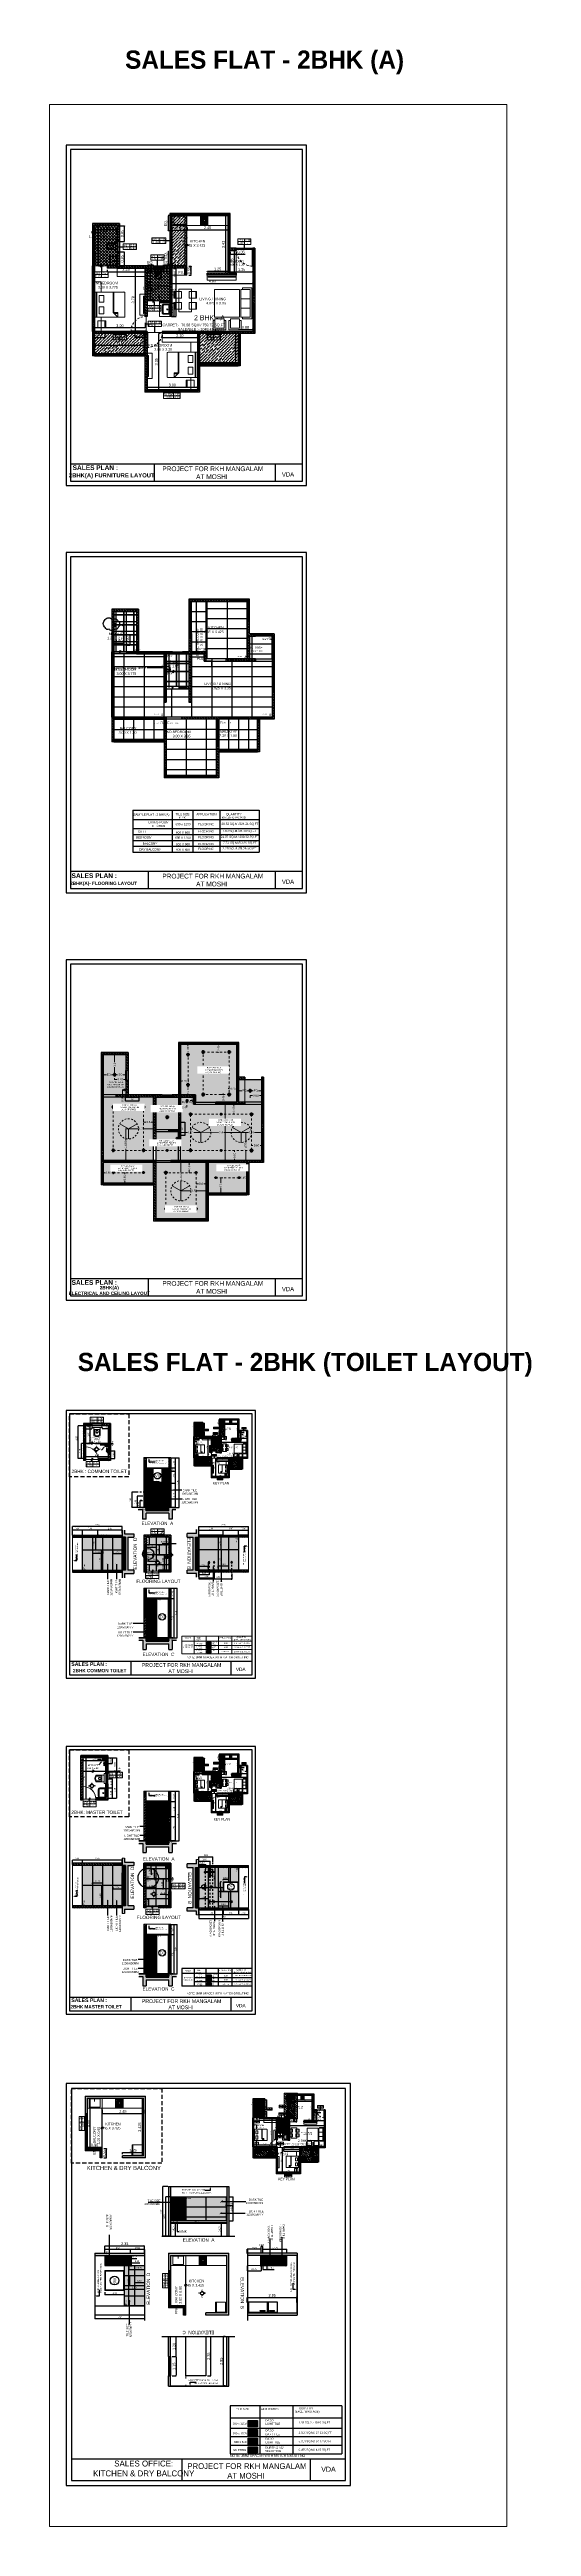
# Model space of a CAD drawing. Header units: metres. Extents: x 494 to 1845, y -666 to 1061.
# Drawn here: x 1778.7 to 1807.4, y 165.2 to 312.6 of the extents above; entities that cross this region are included whole.
import ezdxf
from ezdxf import colors
from ezdxf.entities.mleader import LeaderData, LeaderLine
from ezdxf.math import Vec2, Vec3

# ---------------------------------------------------------------- set-up
doc = ezdxf.new("R2010")
doc.units = ezdxf.units.M
doc.header["$MEASUREMENT"] = 0
for name, pattern in [('1', [0]), ('141011 - Typical Flr Plans -1 - 1.5 & 1-2 BHK_ Kolshet Namrata1$0$HIDDEN', [0.375, 0.25, -0.125]), ('_ZCAD_DYNDIM_LINETYPE_DATA_NAME_', [0.25, 0.125, -0.125]), ('ACAD_ISO02W100', [15, 12, -3]), ('DASHED2', [0.375, 0.25, -0.125]), ('DOT2', [0.125, 0, -0.125])]:
    doc.linetypes.add(name, pattern=pattern)
doc.layers.get('Defpoints').update_dxf_attribs({"color": 12})
for name, color, linetype, lineweight in [('.', 7, 'Continuous', 5), ('01 WALL', 7, 'Continuous', 25), ('04 TEXT', 7, 'Continuous', 13), ('07 TEXT', 7, 'Continuous', 13), ('10 furniture', 8, 'Continuous', 13), ('A-Col-slab', 1, 'Continuous', 30), ('A-Furniture', 8, 'Continuous', 13), ('A-Hatch', 8, 'Continuous', 9), ('A-Wall', 7, 'Continuous', 18), ('A-Wall Hatch', 8, 'Continuous', 9), ('ARCHITECTURAL COMMENTS', 2, 'Continuous', 30), ('col hatch', 8, 'Continuous', 13), ('DIMENSION', 8, 'Continuous', 5), ('ele ref line', 44, 'Continuous', 9), ('elec block', 14, 'Continuous', 9), ('Furniture', 8, 'Continuous', 13), ('SCPL_TEXT', 7, 'Continuous', 15), ('SUNK', 7, 'Continuous', 13), ('toilet', 8, 'Continuous', 0), ('VDA - FALSE CEILING', 7, 'Continuous', 5), ('VDA-Col-slab', 1, 'Continuous', 30), ('VDA-DOOR', 23, 'Continuous', 5), ('VDA-DW TAGS', 4, 'Continuous', 9), ('VDA-ELEV LINES', 8, 'Continuous', 9), ('VDA-FURNITURE', 8, 'Continuous', 13), ('VDA-HATCH', 8, 'Continuous', 9), ('VDA-PLUMBING', 8, 'Continuous', 13), ('VDA-RAILING', 25, 'Continuous', 5), ('VDA-SLIDING DOOR', 4, 'Continuous', 9), ('VDA-WALL', 250, 'Continuous', 25), ('VDA-WINDOW', 5, 'Continuous', 9), ('VDA_DARK TILES', 8, 'Continuous', 9), ('VDA_FURNITURE', 8, 'Continuous', 13), ('VDA_LIGHT TILES', 254, 'Continuous', 5)]:
    doc.layers.add(name, color=color, linetype=linetype, lineweight=lineweight)
for name, color, linetype in [('10 HATCH', 253, 'Continuous'), ('A-AREA', 1, 'Continuous'), ('A-TAGS', 210, 'Continuous'), ('CEILING', 7, 'Continuous'), ('ceiling elec', 7, 'Continuous'), ('Elevation', 8, 'Continuous'), ('Flooring', 250, 'Continuous'), ('MLC', 6, 'Continuous'), ('PLINE', 7, '1'), ('PLUMBING', 7, 'Continuous'), ('SHEET', 7, 'Continuous'), ('TEXT', 7, 'Continuous'), ('TILE DROP', 180, '1'), ('TILES', 4, '1'), ('TOILET FIXTURES', 8, 'Continuous'), ('VDA-DIM', 252, '1'), ('VDA-TEXT', 250, '1'), ('VDA-WALL BELOW', 8, 'Continuous'), ('VDA-WALL HATCH', 252, 'Continuous'), ('VDA_ELECTRICAL FIXTURES', 7, 'Continuous'), ('VDA_TILES', 152, '1')]:
    doc.layers.add(name, color=color, linetype=linetype)
doc.styles.add('0.2', font='arial.ttf', dxfattribs={"height": 0.2})
doc.styles.add('arial', font='arial.ttf', dxfattribs={"height": 0.3})
doc.styles.add('NAME PLATE', font='arial.ttf')
doc.styles.add('PDF Century Gothic Bold', font='GOTHICB.TTF')
doc.styles.add('RS', font='GOTHIC.TTF')
doc.styles.get("Standard").update_dxf_attribs({"font": 'arial.ttf'})
doc.dimstyles.new('SMALL', dxfattribs={"dimtxt": 0.16, "dimasz": 0.05, "dimexe": 0, "dimexo": 0, "dimgap": 0.05, "dimtad": 0, "dimdec": 1, "dimzin": 0, "dimdsep": 46, "dimtxsty": 'RS', "dimblk": 'ARCHTICK', "dimcen": 2.5, "dimclrd": 256, "dimclre": 256, "dimclrt": 5, "dimadec": 0, "dimazin": 0, "dimtfac": 1, "dimtofl": 0, "dimtmove": 0, "dimatfit": 3, "dimldrblk": 'ARCHTICK', "dimfxl": 0, "dimtolj": 1, "dimtzin": 0, "dimarcsym": 0})
doc.dimstyles.new('SMALL-1', dxfattribs={"dimtxt": 0.16, "dimasz": 0.035, "dimexe": 0, "dimexo": 0.1, "dimgap": 0.05, "dimtad": 1, "dimzin": 0, "dimdsep": 46, "dimtxsty": 'RS', "dimblk": 'DOT', "dimcen": 2.5, "dimclrd": 256, "dimclre": 256, "dimclrt": 5, "dimadec": 0, "dimazin": 0, "dimtfac": 1, "dimtdec": 3, "dimtofl": 0, "dimtmove": 0, "dimatfit": 3, "dimfxl": 0, "dimtolj": 1, "dimtzin": 0, "dimarcsym": 0})
doc.dimstyles.get("Standard").update_dxf_attribs({"dimtxt": 0.18, "dimasz": 0.18, "dimexe": 0.18, "dimexo": 0.0625, "dimgap": 0.09, "dimtad": 0, "dimtih": 1, "dimtoh": 1, "dimdec": 4, "dimzin": 0, "dimdsep": 46, "dimtxsty": 'Standard', "dimcen": 0.09, "dimadec": 0, "dimazin": 0, "dimtfac": 1, "dimtdec": 4, "dimtofl": 0, "dimtmove": 0, "dimatfit": 3, "dimfxl": 0, "dimtolj": 1, "dimtzin": 0, "dimarcsym": 0})
pattern_1 = [(135, (-4e-16, 0.375), (-0.00441942, -0.00441942), [])]
pattern_2 = [(45, (545.40028, -144.96732), (-0.079549513, 0.079549513), []), (45, (545.45331, -144.96732), (-0.079549513, 0.079549513), [])]
pattern_3 = [(135, (2148.99187, -1020.17159), (-0.079549513, -0.079549513), []), (135, (2148.99187, -1020.11856), (-0.079549513, -0.079549513), [])]
pattern_4 = [(45, (526.46897, -163.13707), (-0.079549513, 0.079549513), []), (45, (526.522, -163.13707), (-0.079549513, 0.079549513), [])]
pattern_5 = [(45, (527.15222, -169.54666), (-0.079549513, 0.079549513), []), (45, (527.20525, -169.54666), (-0.079549513, 0.079549513), [])]
pattern_6 = [(135, (2149.0524, -1062.2673), (-0.079549513, -0.079549513), []), (135, (2149.0524, -1062.21427), (-0.079549513, -0.079549513), [])]

# ---------------------------------------------------------------- blocks, each defined once
blk = doc.blocks.new('zw$FB86')
at = {"layer": 'VDA-FURNITURE'}
for points in [[(0, 0.45), (0, 0.1, 0.414214), (0.1, 0), (0.5, 0, 0.414214), (0.6, 0.1), (0.6, 0.45)], [(0.05, 0.4), (0.05, 0.1, 0.414214), (0.1, 0.05), (0.5, 0.05, 0.414214), (0.55, 0.1), (0.55, 0.4)]]:
    blk.add_lwpolyline(points, format="xyb", close=True, dxfattribs=at)
blk.add_circle((0.29, 0.3), 0.0278, dxfattribs=at)
blk = doc.blocks.new('zw$1B49')
at = {"layer": 'VDA-FURNITURE'}
for p, q in [((0, 0), (0.07, 0)), ((0.01, 0.01), (0.06, 0.01)), ((0.03, 0.04), (0.02, 0.04)), ((0.03, 0.04), (0.02, 0.04)), ((0.05, 0.02), (0.02, 0.02)), ((0.03, 0.03), (0.03, 0.05)), ((0.03, 0.05), (0.05, 0.05)), ((0.05, 0.03), (0.03, 0.03)), ((0.05, 0.05), (0.05, 0.03)), ((0.05, 0.04), (0.05, 0.04)), ((0.05, 0.04), (0.05, 0.04)), ((0.09, 0), (0.17, 0)), ((0.12, 0.12), (0.1, 0.01)), ((0.1, 0.01), (0.16, 0.01)), ((0.16, 0.01), (0.14, 0.12)), ((0.19, 0), (0.26, 0)), ((0.2, 0.01), (0.25, 0.01)), ((0.22, 0.04), (0.21, 0.04)), ((0.22, 0.04), (0.21, 0.04)), ((0.24, 0.02), (0.21, 0.02)), ((0.22, 0.03), (0.22, 0.05)), ((0.22, 0.05), (0.23, 0.05)), ((0.23, 0.03), (0.22, 0.03)), ((0.23, 0.05), (0.23, 0.03)), ((0.23, 0.04), (0.24, 0.04)), ((0.23, 0.04), (0.24, 0.04))]:
    blk.add_line(p, q, dxfattribs=at)
for centre in [(0.01, 0.04), (0.04, 0.04), (0.06, 0.04), (0.2, 0.04), (0.22, 0.04), (0.25, 0.04)]:
    blk.add_circle(centre, 0.00728, dxfattribs=at)
for centre, radius, start, end in [((-0.01, 0.04), 0.0371, 285.2551, 344.7449), ((0.08, 0.04), 0.0371, 195.2551, 254.7449), ((0.11, -0.01), 0.0191, 106.1502, 163.8498), ((0.13, 0.12), 0.013, 0, 180), ((0.15, -0.01), 0.0191, 16.1502, 73.8498), ((0.18, 0.04), 0.0371, 285.2551, 344.7449), ((0.27, 0.04), 0.0371, 195.2551, 254.7449)]:
    blk.add_arc(centre, radius, start, end, dxfattribs=at)
blk = doc.blocks.new('zw$2702')
at = {"layer": 'VDA-FURNITURE'}
for p, q in [((0.07, 0.48), (0.55, 0.48)), ((0.55, 0.1), (0.07, 0.1)), ((0.09, 0.43), (0.41, 0.43)), ((0.09, 0.15), (0.41, 0.15)), ((0.21, 0.31), (0.22, 0.32)), ((0.21, 0.3), (0.21, 0.31)), ((0.21, 0.31), (0.21, 0.31)), ((0.21, 0.29), (0.21, 0.3)), ((0.21, 0.3), (0.21, 0.3)), ((0.21, 0.3), (0.21, 0.3)), ((0.21, 0.29), (0.21, 0.29)), ((0.21, 0.29), (0.21, 0.29)), ((0.21, 0.29), (0.21, 0.29)), ((0.21, 0.29), (0.21, 0.28)), ((0.21, 0.29), (0.21, 0.29)), ((0.21, 0.29), (0.21, 0.29)), ((0.21, 0.28), (0.21, 0.28)), ((0.21, 0.28), (0.21, 0.27)), ((0.21, 0.27), (0.21, 0.27)), ((0.21, 0.27), (0.22, 0.26)), ((0.22, 0.32), (0.22, 0.33)), ((0.22, 0.33), (0.23, 0.33)), ((0.22, 0.32), (0.22, 0.32)), ((0.22, 0.26), (0.22, 0.26)), ((0.22, 0.26), (0.22, 0.25)), ((0.22, 0.25), (0.23, 0.25)), ((0.23, 0.33), (0.23, 0.34)), ((0.23, 0.34), (0.24, 0.34)), ((0.23, 0.25), (0.23, 0.25)), ((0.23, 0.25), (0.24, 0.24)), ((0.24, 0.34), (0.25, 0.34)), ((0.24, 0.24), (0.25, 0.24)), ((0.25, 0.34), (0.26, 0.35)), ((0.25, 0.24), (0.26, 0.24)), ((0.26, 0.35), (0.27, 0.35)), ((0.26, 0.24), (0.27, 0.24)), ((0.27, 0.35), (0.28, 0.35)), ((0.27, 0.24), (0.28, 0.24)), ((0.28, 0.35), (0.29, 0.35)), ((0.28, 0.24), (0.29, 0.24)), ((0.29, 0.35), (0.3, 0.35)), ((0.29, 0.24), (0.3, 0.24)), ((0.3, 0.35), (0.3, 0.35)), ((0.3, 0.35), (0.31, 0.35)), ((0.3, 0.24), (0.3, 0.24)), ((0.3, 0.24), (0.31, 0.24)), ((0.31, 0.35), (0.32, 0.35)), ((0.31, 0.24), (0.32, 0.24)), ((0.32, 0.35), (0.32, 0.35)), ((0.32, 0.35), (0.33, 0.35)), ((0.32, 0.24), (0.32, 0.24)), ((0.32, 0.24), (0.33, 0.24)), ((0.33, 0.35), (0.33, 0.35)), ((0.33, 0.35), (0.33, 0.35)), ((0.33, 0.35), (0.33, 0.35)), ((0.33, 0.35), (0.34, 0.35)), ((0.33, 0.24), (0.33, 0.24)), ((0.33, 0.24), (0.33, 0.24)), ((0.33, 0.24), (0.33, 0.24)), ((0.33, 0.24), (0.34, 0.24)), ((0.34, 0.35), (0.34, 0.35)), ((0.34, 0.35), (0.34, 0.35)), ((0.34, 0.35), (0.34, 0.35)), ((0.34, 0.35), (0.34, 0.35)), ((0.34, 0.35), (0.35, 0.35)), ((0.34, 0.24), (0.34, 0.24)), ((0.34, 0.24), (0.34, 0.24)), ((0.34, 0.24), (0.34, 0.24)), ((0.34, 0.24), (0.34, 0.24)), ((0.35, 0.35), (0.35, 0.35)), ((0.35, 0.35), (0.35, 0.34)), ((0.35, 0.34), (0.36, 0.34)), ((0.35, 0.24), (0.36, 0.25)), ((0.35, 0.24), (0.35, 0.24)), ((0.36, 0.34), (0.36, 0.34)), ((0.36, 0.34), (0.36, 0.33)), ((0.36, 0.33), (0.36, 0.26)), ((0.36, 0.33), (0.36, 0.33)), ((0.36, 0.33), (0.36, 0.33)), ((0.36, 0.25), (0.36, 0.26)), ((0.36, 0.25), (0.36, 0.25)), ((0.36, 0.25), (0.36, 0.25)), ((0.36, 0.25), (0.36, 0.25)), ((0.42, 0.42), (0.42, 0.16)), ((0.55, 0), (0.55, 0.58)), ((0.65, 0.58), (0.55, 0.58)), ((0.55, 0.48), (0.55, 0.1)), ((0.65, 0), (0.55, 0)), ((0.65, 0), (0.65, 0.58))]:
    blk.add_line(p, q, dxfattribs=at)
for centre, radius, start, end in [((0.34, 0.29), 0.339, 146.5315, 213.4685), ((0.29, 0.29), 0.249, 147.4568, 212.5432), ((0.07, 0.47), 0.012, 90, 146.5315), ((0.07, 0.11), 0.012, 213.4685, 270), ((0.09, 0.42), 0.012, 90, 150.4907), ((0.09, 0.16), 0.012, 209.5093, 270), ((0.29, 0.29), 0.0588, 109.8583, 247.3192), ((0.33, 0.28), 0.0442, 281.0815, 290.9254), ((0.41, 0.42), 0.012, 0, 90), ((0.41, 0.16), 0.012, 270, 0)]:
    blk.add_arc(centre, radius, start, end, dxfattribs=at)
blk = doc.blocks.new('zw$DE63')
at = {"layer": 'VDA-FURNITURE', "extrusion": (-1.50799e-06, 1.20478e-06, 1)}
for p, q in [((1.8, 1.5), (0.05, 1.5)), ((0.69, 1.22), (0.42, 1.5)), ((0.42, 1.5), (0.42, 1.22)), ((1.8, 1.5), (1.66, 1.5)), ((1.66, 1.5), (1.66, 0)), ((1.71, 0), (1.71, 1.5)), ((1.8, 0), (1.8, 1.5)), ((1.8, 0), (1.8, 1.5)), ((0, 1.47), (0, 0.03)), ((0.05, 0), (1.8, 0)), ((0.63, 1.28), (0.42, 1.28)), ((0.42, 1.22), (0.69, 1.22)), ((0.65, 0), (0.65, 1.22)), ((0.69, 0), (0.69, 1.22)), ((1.25, 0.89), (1.25, 1.3)), ((1.25, 1.3), (1.52, 1.3)), ((1.52, 0.89), (1.25, 0.89)), ((1.52, 0.61), (1.25, 0.61)), ((1.25, 0.61), (1.25, 0.2)), ((1.25, 0.2), (1.52, 0.2)), ((1.52, 1.3), (1.52, 0.89)), ((1.52, 0.2), (1.52, 0.61)), ((1.66, 0), (1.8, 0))]:
    blk.add_line(p, q, dxfattribs=at)
at = {"layer": 'VDA-FURNITURE'}
for centre, start, end in [((0.07, 1.43), 104.4386, 149.3026), ((0.07, 0.07), 210.6974, 255.5614)]:
    blk.add_arc(centre, 0.0756, start, end, dxfattribs=at)
blk = doc.blocks.new('zw$DD4')
at = {"layer": 'A-Furniture', "extrusion": (1.20478e-06, -1.51523e-06, 1)}
for p, q in [((0.45, 1.2), (0, 1.2)), ((0, 0.8), (0, 1.2)), ((0, 0.8), (0.45, 0.8)), ((0, 0.55), (0.45, 0.55)), ((0, 0.55), (0, 0.15)), ((0, 0.15), (0.45, 0.15)), ((0.05, 1.2), (0.05, 0.8)), ((0.05, 0.15), (0.05, 0.55)), ((0.3, 1.35), (0.3, 0)), ((1.05, 1.35), (0.3, 1.35)), ((0.3, 0), (1.05, 0)), ((0.45, 0.8), (0.45, 1.2)), ((0.45, 0.55), (0.45, 0.15)), ((0.9, 0.8), (0.9, 1.2)), ((0.9, 1.2), (1.35, 1.2)), ((1.35, 0.8), (0.9, 0.8)), ((1.35, 0.55), (0.9, 0.55)), ((0.9, 0.55), (0.9, 0.15)), ((1.35, 0.15), (0.9, 0.15)), ((1.05, 0), (1.05, 1.35)), ((1.3, 1.2), (1.3, 0.8)), ((1.3, 0.15), (1.3, 0.55)), ((1.35, 0.8), (1.35, 1.2)), ((1.35, 0.55), (1.35, 0.15))]:
    blk.add_line(p, q, dxfattribs=at)
blk = doc.blocks.new('zw$FFF1')
at = {"layer": 'A-Furniture', "color": 8, "extrusion": (1.51523e-06, -1.20478e-06, 1)}
for p, q in [((0.55, 1.85), (0, 1.85)), ((0, 1.85), (0, 0)), ((0.65, 1.75), (0.1, 1.75)), ((0.1, 1.75), (0.1, 0.1)), ((0.55, 1.75), (0.55, 1.85)), ((0.65, 0.1), (0.65, 1.75)), ((2.21, 1.75), (0.73, 1.75)), ((0.73, 1.75), (0.73, 0.1)), ((2.21, 0.1), (2.21, 1.75)), ((0.55, 0), (0, 0)), ((0.65, 1.2), (0.1, 1.2)), ((0.65, 0.65), (0.1, 0.65)), ((0.65, 0.1), (0.1, 0.1)), ((0.55, 0), (0.55, 0.1)), ((0.73, 0.1), (2.21, 0.1))]:
    blk.add_line(p, q, dxfattribs=at)
at = {"layer": 'A-Furniture', "color": 8, "extrusion": (1.51523e-06, 1.20478e-06, 1)}
for p, q in [((1.37, 2.49), (0.62, 2.49)), ((0.62, 2.49), (0.62, 1.94)), ((0.62, 1.94), (0.72, 1.94)), ((1.27, 2.39), (0.72, 2.39)), ((0.72, 2.39), (0.72, 1.84)), ((0.72, 1.94), (0.72, 1.94)), ((0.72, 1.84), (1.27, 1.84)), ((1.27, 1.84), (1.27, 2.39)), ((1.27, 1.94), (1.37, 1.94)), ((1.37, 1.94), (1.37, 2.49)), ((2.3, 2.49), (1.55, 2.49)), ((1.55, 2.49), (1.55, 1.94)), ((1.55, 1.94), (1.65, 1.94)), ((2.2, 2.39), (1.65, 2.39)), ((1.65, 2.39), (1.65, 1.84)), ((1.65, 1.94), (1.65, 1.94)), ((1.65, 1.84), (2.2, 1.84)), ((2.2, 1.84), (2.2, 2.39)), ((2.2, 1.94), (2.3, 1.94)), ((2.3, 1.94), (2.3, 2.49))]:
    blk.add_line(p, q, dxfattribs=at)
blk = doc.blocks.new('DFV')
at = {"layer": 'VDA_FURNITURE'}
for p, q in [((164.98, 153.53), (164.98, 153.07)), ((164.98, 153.53), (165.4, 153.53)), ((165.4, 153.48), (164.98, 153.48)), ((165.4, 153.07), (165.4, 153.53)), ((164.98, 153.07), (165.4, 153.07))]:
    blk.add_line(p, q, dxfattribs=at)
blk = doc.blocks.new('zw$80F')
at = {"layer": 'A-Furniture', "extrusion": (0.000170057, -4.78234e-05, 1)}
blk.add_line((0.06, 0.45, 0), (0.06, 0), dxfattribs=at)
at = {"layer": 'A-Furniture', "extrusion": (0.000170057, -4.78234e-05, 1), "elevation": 0}
for points in [[(0.51, 0), (0, 0), (0, 0.45), (0.51, 0.45)], [(0.08, 0.33), (0.08, 0.34), (0.14, 0.34), (0.14, 0.33)], [(0.08, 0.12), (0.08, 0.11), (0.14, 0.11), (0.14, 0.12)], [(0.18, 0.42), (0.17, 0.42), (0.17, 0.37), (0.18, 0.37)], [(0.17, 0.24), (0.18, 0.24), (0.18, 0.3), (0.17, 0.3)], [(0.17, 0.2), (0.18, 0.2), (0.18, 0.15), (0.17, 0.15)], [(0.18, 0.02), (0.17, 0.02), (0.17, 0.08), (0.18, 0.08)], [(0.26, 0.34), (0.26, 0.33), (0.21, 0.33), (0.21, 0.34)], [(0.26, 0.11), (0.26, 0.12), (0.21, 0.12), (0.21, 0.11)], [(0.3, 0.34), (0.3, 0.33), (0.36, 0.33), (0.36, 0.34)], [(0.3, 0.11), (0.3, 0.12), (0.36, 0.12), (0.36, 0.11)], [(0.39, 0.42), (0.4, 0.42), (0.4, 0.37), (0.39, 0.37)], [(0.4, 0.24), (0.39, 0.24), (0.39, 0.3), (0.4, 0.3)], [(0.4, 0.2), (0.39, 0.2), (0.39, 0.15), (0.4, 0.15)], [(0.39, 0.02), (0.4, 0.02), (0.4, 0.08), (0.39, 0.08)], [(0.48, 0.33), (0.48, 0.34), (0.43, 0.34), (0.43, 0.33)], [(0.48, 0.12), (0.48, 0.11), (0.43, 0.11), (0.43, 0.12)]]:
    blk.add_lwpolyline(points, close=True, dxfattribs=at)
for points in [[(0.17, 0.42), (0.09, 0.42), (0.09, 0.34)], [(0.09, 0.33), (0.09, 0.25), (0.17, 0.25)], [(0.09, 0.12), (0.09, 0.19), (0.17, 0.19)], [(0.17, 0.03), (0.09, 0.03), (0.09, 0.11)], [(0.17, 0.41), (0.1, 0.41), (0.1, 0.34)], [(0.1, 0.33), (0.1, 0.26), (0.17, 0.26)], [(0.1, 0.12), (0.1, 0.18), (0.17, 0.18)], [(0.17, 0.04), (0.1, 0.04), (0.1, 0.11)], [(0.25, 0.34), (0.25, 0.42), (0.18, 0.42)], [(0.24, 0.34), (0.24, 0.41), (0.18, 0.41)], [(0.18, 0.25), (0.25, 0.25), (0.25, 0.33)], [(0.18, 0.26), (0.24, 0.26), (0.24, 0.33)], [(0.18, 0.19), (0.25, 0.19), (0.25, 0.12)], [(0.18, 0.18), (0.24, 0.18), (0.24, 0.12)], [(0.25, 0.11), (0.25, 0.03), (0.18, 0.03)], [(0.24, 0.11), (0.24, 0.04), (0.18, 0.04)], [(0.31, 0.34), (0.31, 0.42), (0.39, 0.42)], [(0.39, 0.25), (0.31, 0.25), (0.31, 0.33)], [(0.39, 0.19), (0.31, 0.19), (0.31, 0.12)], [(0.31, 0.11), (0.31, 0.03), (0.39, 0.03)], [(0.32, 0.34), (0.32, 0.41), (0.39, 0.41)], [(0.39, 0.26), (0.32, 0.26), (0.32, 0.33)], [(0.39, 0.18), (0.32, 0.18), (0.32, 0.12)], [(0.32, 0.11), (0.32, 0.04), (0.39, 0.04)], [(0.4, 0.42), (0.48, 0.42), (0.48, 0.34)], [(0.4, 0.41), (0.47, 0.41), (0.47, 0.34)], [(0.48, 0.33), (0.48, 0.25), (0.4, 0.25)], [(0.47, 0.33), (0.47, 0.26), (0.4, 0.26)], [(0.48, 0.12), (0.48, 0.19), (0.4, 0.19)], [(0.47, 0.12), (0.47, 0.18), (0.4, 0.18)], [(0.4, 0.03), (0.48, 0.03), (0.48, 0.11)], [(0.4, 0.04), (0.47, 0.04), (0.47, 0.11)]]:
    blk.add_lwpolyline(points, dxfattribs=at)
at = {"layer": 'A-Furniture', "extrusion": (0.000170057, -4.78234e-05, 1)}
for centre, radius in [((0.03, 0.29, 0), 0.0107), ((0.03, 0.24, 0), 0.0107), ((0.03, 0.2, 0), 0.0107), ((0.03, 0.16, 0), 0.0107), ((0.17, 0.33, 0), 0.0268), ((0.17, 0.11, 0), 0.0268), ((0.17, 0.33, 0), 0.0214), ((0.17, 0.11, 0), 0.0214), ((0.39, 0.33, 0), 0.0214), ((0.39, 0.33, 0), 0.0268), ((0.39, 0.11, 0), 0.0268), ((0.39, 0.11, 0), 0.0214)]:
    blk.add_circle(centre, radius, dxfattribs=at)
blk = doc.blocks.new('zw$9BC4')
at = {"layer": 'VDA-FURNITURE'}
blk.add_line((0.32, 0), (0.32, 0.15), dxfattribs=at)
blk.add_lwpolyline([(0, 0), (0.65, 0), (0.65, 0.5), (0, 0.5)], close=True, dxfattribs=at)
blk = doc.blocks.new('_Dot')
at = {"color": 0, "linetype": 'ByBlock', "lineweight": -2}
blk.add_line((-0.5, 0), (-1, 0), dxfattribs=at)
at = {"color": 0, "linetype": 'ByBlock', "const_width": 0.5}
blk.add_lwpolyline([(-0.25, 0, 1), (0.25, 0, 1)], format="xyb", close=True, dxfattribs=at)
blk = doc.blocks.new('*D410')
at = {"layer": 'Defpoints', "color": 0, "transparency": 16777216}
for p in [(-1.18, 0.94), (0.17, 0.94), (0.17, 0.73)]:
    blk.add_point(p, dxfattribs=at)
at = {"layer": 'DIMENSION', "lineweight": -2, "transparency": 16777216}
for p, q in [((-1.18, 0.84), (-1.18, 0.73)), ((-1.15, 0.73), (0.13, 0.73)), ((0.17, 0.84), (0.17, 0.73))]:
    blk.add_line(p, q, dxfattribs=at)
at = {"layer": 'DIMENSION', "lineweight": -2, "transparency": 16777216, "xscale": 0.035, "yscale": 0.035, "zscale": 0.035, "rotation": 180}
blk.add_blockref('_Dot', (-1.18, 0.73), dxfattribs=at)
at = {"layer": 'DIMENSION', "lineweight": -2, "transparency": 16777216, "xscale": 0.035, "yscale": 0.035, "zscale": 0.035}
blk.add_blockref('_Dot', (0.17, 0.73), dxfattribs=at)
at = {"layer": 'DIMENSION', "color": 5, "transparency": 16777216, "insert": (-0.51, 0.87), "char_height": 0.16, "attachment_point": 5, "style": 'RS'}
blk.add_mtext('\\A1;1.35', dxfattribs=at)
blk = doc.blocks.new('*D411')
at = {"layer": 'Defpoints', "color": 0, "transparency": 16777216}
for p in [(-0.95, 0.94), (0.17, 0.94), (0.17, -1.46)]:
    blk.add_point(p, dxfattribs=at)
at = {"layer": 'DIMENSION', "lineweight": -2, "transparency": 16777216}
for p, q in [((-0.65, 0.94), (-0.95, 0.94)), ((-0.95, -1.42), (-0.95, 0.91)), ((-0.65, -1.46), (-0.95, -1.46))]:
    blk.add_line(p, q, dxfattribs=at)
at = {"layer": 'DIMENSION', "lineweight": -2, "transparency": 16777216, "xscale": 0.035, "yscale": 0.035, "zscale": 0.035}
for p, rotation in [((-0.95, 0.94), 90), ((-0.95, -1.46), 270)]:
    blk.add_blockref('_Dot', p, dxfattribs=dict(at, rotation=rotation))
at = {"layer": 'DIMENSION', "color": 5, "transparency": 16777216, "insert": (-1.09, -0.26), "char_height": 0.16, "attachment_point": 5, "rotation": 90, "style": 'RS'}
blk.add_mtext('\\A1;2.40', dxfattribs=at)
blk = doc.blocks.new('*D412')
at = {"layer": 'Defpoints', "color": 0, "transparency": 16777216}
for p in [(1.82, -1.58), (1.24, -5.36), (1.82, -5.36)]:
    blk.add_point(p, dxfattribs=at)
at = {"layer": 'DIMENSION', "lineweight": -2, "transparency": 16777216}
for p, q in [((1.54, -1.58), (1.24, -1.58)), ((1.24, -1.62), (1.24, -5.32)), ((1.54, -5.36), (1.24, -5.36))]:
    blk.add_line(p, q, dxfattribs=at)
at = {"layer": 'DIMENSION', "lineweight": -2, "transparency": 16777216, "xscale": 0.035, "yscale": 0.035, "zscale": 0.035}
for p, rotation in [((1.24, -1.58), 90), ((1.24, -5.36), 270)]:
    blk.add_blockref('_Dot', p, dxfattribs=dict(at, rotation=rotation))
at = {"layer": 'DIMENSION', "color": 5, "transparency": 16777216, "insert": (1.11, -3.47), "char_height": 0.16, "attachment_point": 5, "rotation": 90, "style": 'RS'}
blk.add_mtext('\\A1;3.78', dxfattribs=at)
blk = doc.blocks.new('*D413')
at = {"layer": 'Defpoints', "color": 0, "transparency": 16777216}
for p in [(-1.18, -4.46), (-1.18, -5.14), (1.82, -4.46)]:
    blk.add_point(p, dxfattribs=at)
at = {"layer": 'DIMENSION', "lineweight": -2, "transparency": 16777216}
for p, q in [((-1.18, -4.84), (-1.18, -5.14)), ((1.78, -5.14), (-1.15, -5.14)), ((1.82, -4.84), (1.82, -5.14))]:
    blk.add_line(p, q, dxfattribs=at)
at = {"layer": 'DIMENSION', "lineweight": -2, "transparency": 16777216, "xscale": 0.035, "yscale": 0.035, "zscale": 0.035, "rotation": 180}
blk.add_blockref('_Dot', (-1.18, -5.14), dxfattribs=at)
at = {"layer": 'DIMENSION', "lineweight": -2, "transparency": 16777216, "xscale": 0.035, "yscale": 0.035, "zscale": 0.035}
blk.add_blockref('_Dot', (1.82, -5.14), dxfattribs=at)
at = {"layer": 'DIMENSION', "color": 5, "transparency": 16777216, "insert": (0.32, -5.01), "char_height": 0.16, "attachment_point": 5, "style": 'RS'}
blk.add_mtext('\\A1;3.00', dxfattribs=at)
blk = doc.blocks.new('*D414')
at = {"layer": 'Defpoints', "color": 0, "transparency": 16777216}
for p in [(1.94, -1.58), (1.94, -1.81), (3.29, -1.58)]:
    blk.add_point(p, dxfattribs=at)
at = {"layer": 'DIMENSION', "lineweight": -2, "transparency": 16777216}
for p, q in [((1.94, -1.68), (1.94, -1.81)), ((3.26, -1.81), (1.98, -1.81)), ((3.29, -1.68), (3.29, -1.81))]:
    blk.add_line(p, q, dxfattribs=at)
at = {"layer": 'DIMENSION', "lineweight": -2, "transparency": 16777216, "xscale": 0.035, "yscale": 0.035, "zscale": 0.035, "rotation": 180}
blk.add_blockref('_Dot', (1.94, -1.81), dxfattribs=at)
at = {"layer": 'DIMENSION', "lineweight": -2, "transparency": 16777216, "xscale": 0.035, "yscale": 0.035, "zscale": 0.035}
blk.add_blockref('_Dot', (3.29, -1.81), dxfattribs=at)
at = {"layer": 'DIMENSION', "color": 5, "transparency": 16777216, "insert": (2.62, -1.68), "char_height": 0.16, "attachment_point": 5, "style": 'RS'}
blk.add_mtext('\\A1;1.35', dxfattribs=at)
blk = doc.blocks.new('*D415')
at = {"layer": 'Defpoints', "color": 0, "transparency": 16777216}
for p in [(2.16, -1.58), (3.29, -1.58), (3.29, -3.53)]:
    blk.add_point(p, dxfattribs=at)
at = {"layer": 'DIMENSION', "lineweight": -2, "transparency": 16777216}
for p, q in [((2.46, -1.58), (2.16, -1.58)), ((2.16, -3.5), (2.16, -1.62)), ((2.46, -3.53), (2.16, -3.53))]:
    blk.add_line(p, q, dxfattribs=at)
at = {"layer": 'DIMENSION', "lineweight": -2, "transparency": 16777216, "xscale": 0.035, "yscale": 0.035, "zscale": 0.035}
for p, rotation in [((2.16, -1.58), 90), ((2.16, -3.53), 270)]:
    blk.add_blockref('_Dot', p, dxfattribs=dict(at, rotation=rotation))
at = {"layer": 'DIMENSION', "color": 5, "transparency": 16777216, "insert": (2.03, -2.56), "char_height": 0.16, "attachment_point": 5, "rotation": 90, "style": 'RS'}
blk.add_mtext('\\A1;1.95', dxfattribs=at)
blk = doc.blocks.new('*D416')
at = {"layer": 'Defpoints', "color": 0, "transparency": 16777216}
for p in [(6.62, 1.54), (6.77, 1.54), (6.77, -1.88)]:
    blk.add_point(p, dxfattribs=at)
at = {"layer": 'DIMENSION', "lineweight": -2, "transparency": 16777216}
for p, q in [((6.67, 1.54), (6.62, 1.54)), ((6.62, -1.85), (6.62, 1.51)), ((6.67, -1.88), (6.62, -1.88))]:
    blk.add_line(p, q, dxfattribs=at)
at = {"layer": 'DIMENSION', "lineweight": -2, "transparency": 16777216, "xscale": 0.035, "yscale": 0.035, "zscale": 0.035}
for p, rotation in [((6.62, 1.54), 90), ((6.62, -1.88), 270)]:
    blk.add_blockref('_Dot', p, dxfattribs=dict(at, rotation=rotation))
at = {"layer": 'DIMENSION', "color": 5, "transparency": 16777216, "insert": (6.48, -0.17), "char_height": 0.16, "attachment_point": 5, "rotation": 90, "style": 'RS'}
blk.add_mtext('\\A1;3.43', dxfattribs=at)
blk = doc.blocks.new('*D417')
at = {"layer": 'Defpoints', "color": 0, "transparency": 16777216}
for p in [(4.21, 1.54), (4.32, 1.54), (4.32, -1.46)]:
    blk.add_point(p, dxfattribs=at)
at = {"layer": 'DIMENSION', "lineweight": -2, "transparency": 16777216}
for p, q in [((4.22, 1.54), (4.21, 1.54)), ((4.21, -1.42), (4.21, 1.51)), ((4.22, -1.46), (4.21, -1.46))]:
    blk.add_line(p, q, dxfattribs=at)
at = {"layer": 'DIMENSION', "lineweight": -2, "transparency": 16777216, "xscale": 0.035, "yscale": 0.035, "zscale": 0.035}
for p, rotation in [((4.21, 1.54), 90), ((4.21, -1.46), 270)]:
    blk.add_blockref('_Dot', p, dxfattribs=dict(at, rotation=rotation))
at = {"layer": 'DIMENSION', "color": 5, "transparency": 16777216, "insert": (4.08, 0.04), "char_height": 0.16, "attachment_point": 5, "rotation": 90, "style": 'RS'}
blk.add_mtext('\\A1;3.00', dxfattribs=at)
blk = doc.blocks.new('*D418')
at = {"layer": 'Defpoints', "color": 0, "transparency": 16777216}
for p in [(3.42, 0.94), (4.32, 0.94), (4.32, 0.68)]:
    blk.add_point(p, dxfattribs=at)
at = {"layer": 'DIMENSION', "lineweight": -2, "transparency": 16777216}
for p, q in [((3.42, 0.84), (3.42, 0.68)), ((3.45, 0.68), (4.28, 0.68)), ((4.32, 0.84), (4.32, 0.68))]:
    blk.add_line(p, q, dxfattribs=at)
at = {"layer": 'DIMENSION', "lineweight": -2, "transparency": 16777216, "xscale": 0.035, "yscale": 0.035, "zscale": 0.035, "rotation": 180}
blk.add_blockref('_Dot', (3.42, 0.68), dxfattribs=at)
at = {"layer": 'DIMENSION', "lineweight": -2, "transparency": 16777216, "xscale": 0.035, "yscale": 0.035, "zscale": 0.035}
blk.add_blockref('_Dot', (4.32, 0.68), dxfattribs=at)
at = {"layer": 'DIMENSION', "color": 5, "transparency": 16777216, "insert": (3.87, 0.82), "char_height": 0.16, "attachment_point": 5, "style": 'RS'}
blk.add_mtext('\\A1;0.90', dxfattribs=at)
blk = doc.blocks.new('*D419')
at = {"layer": 'Defpoints', "color": 0, "transparency": 16777216}
for p in [(4.32, 0.94), (4.32, 0.68), (6.77, 0.94)]:
    blk.add_point(p, dxfattribs=at)
at = {"layer": 'DIMENSION', "lineweight": -2, "transparency": 16777216}
for p, q in [((4.32, 0.84), (4.32, 0.68)), ((6.73, 0.68), (4.35, 0.68)), ((6.77, 0.84), (6.77, 0.68))]:
    blk.add_line(p, q, dxfattribs=at)
at = {"layer": 'DIMENSION', "lineweight": -2, "transparency": 16777216, "xscale": 0.035, "yscale": 0.035, "zscale": 0.035, "rotation": 180}
blk.add_blockref('_Dot', (4.32, 0.68), dxfattribs=at)
at = {"layer": 'DIMENSION', "lineweight": -2, "transparency": 16777216, "xscale": 0.035, "yscale": 0.035, "zscale": 0.035}
blk.add_blockref('_Dot', (6.77, 0.68), dxfattribs=at)
at = {"layer": 'DIMENSION', "color": 5, "transparency": 16777216, "insert": (5.54, 0.82), "char_height": 0.16, "attachment_point": 5, "style": 'RS'}
blk.add_mtext('\\A1;2.45', dxfattribs=at)
blk = doc.blocks.new('1M D')
at = {"layer": 'VDA-DOOR'}
for p, q in [((1531.92, 323.98, 0), (1531.89, 323.98, 0)), ((1531.89, 323.98, 0), (1531.89, 323.08, 0)), ((1531.92, 323.08, 0), (1531.92, 323.98, 0)), ((1531.89, 323.08, 0), (1531.92, 323.08, 0))]:
    blk.add_line(p, q, dxfattribs=at)
at = {"layer": 'VDA-DOOR', "linetype": 'ACAD_ISO02W100', "ltscale": 0.01}
blk.add_arc((1531.89, 323.08, 0), 0.9, 0.0425, 90, dxfattribs=at)
blk = doc.blocks.new('0.9M D')
at = {"layer": 'VDA-DOOR'}
for p, q in [((1526.48, 311.03), (1526.48, 311.93)), ((1526.48, 311.93), (1526.52, 311.93)), ((1526.52, 311.03), (1526.48, 311.03)), ((1526.52, 311.93), (1526.52, 311.03))]:
    blk.add_line(p, q, dxfattribs=at)
at = {"layer": 'VDA-DOOR', "linetype": 'ACAD_ISO02W100', "ltscale": 0.01}
blk.add_arc((1526.48, 311.93), 0.9, 270, 359.9575, dxfattribs=at)
blk = doc.blocks.new('0.75M D')
at = {"layer": 'VDA-DOOR'}
for p, q in [((1526.51, 329.5), (1526.48, 329.5)), ((1526.48, 329.5), (1526.48, 328.75)), ((1526.48, 328.75), (1526.51, 328.75)), ((1526.51, 328.75), (1526.51, 329.5))]:
    blk.add_line(p, q, dxfattribs=at)
at = {"layer": 'VDA-DOOR', "linetype": 'ACAD_ISO02W100', "ltscale": 0.01}
blk.add_arc((1526.48, 328.75), 0.75, 0.0425, 90, dxfattribs=at)
blk = doc.blocks.new('*D420')
at = {"layer": 'Defpoints', "color": 0, "transparency": 16777216}
for p in [(-1.18, -5.48), (-0.58, -5.48), (-0.58, -5.72)]:
    blk.add_point(p, dxfattribs=at)
at = {"layer": 'DIMENSION', "lineweight": -2, "transparency": 16777216}
for p, q in [((-1.18, -5.58), (-1.18, -5.72)), ((-1.15, -5.72), (-0.62, -5.72)), ((-0.58, -5.58), (-0.58, -5.72))]:
    blk.add_line(p, q, dxfattribs=at)
at = {"layer": 'DIMENSION', "lineweight": -2, "transparency": 16777216, "xscale": 0.035, "yscale": 0.035, "zscale": 0.035, "rotation": 180}
blk.add_blockref('_Dot', (-1.18, -5.72), dxfattribs=at)
at = {"layer": 'DIMENSION', "lineweight": -2, "transparency": 16777216, "xscale": 0.035, "yscale": 0.035, "zscale": 0.035}
blk.add_blockref('_Dot', (-0.58, -5.72), dxfattribs=at)
at = {"layer": 'DIMENSION', "color": 5, "transparency": 16777216, "insert": (-0.88, -5.58), "char_height": 0.16, "attachment_point": 5, "style": 'RS'}
blk.add_mtext('\\A1;EQ.', dxfattribs=at)
blk = doc.blocks.new('*D421')
at = {"layer": 'Defpoints', "color": 0, "transparency": 16777216}
for p in [(1.22, -5.48), (1.22, -5.72), (1.82, -5.48)]:
    blk.add_point(p, dxfattribs=at)
at = {"layer": 'DIMENSION', "lineweight": -2, "transparency": 16777216}
for p, q in [((1.22, -5.58), (1.22, -5.72)), ((1.78, -5.72), (1.25, -5.72)), ((1.82, -5.58), (1.82, -5.72))]:
    blk.add_line(p, q, dxfattribs=at)
at = {"layer": 'DIMENSION', "lineweight": -2, "transparency": 16777216, "xscale": 0.035, "yscale": 0.035, "zscale": 0.035, "rotation": 180}
blk.add_blockref('_Dot', (1.22, -5.72), dxfattribs=at)
at = {"layer": 'DIMENSION', "lineweight": -2, "transparency": 16777216, "xscale": 0.035, "yscale": 0.035, "zscale": 0.035}
blk.add_blockref('_Dot', (1.82, -5.72), dxfattribs=at)
at = {"layer": 'DIMENSION', "color": 5, "transparency": 16777216, "insert": (1.52, -5.58), "char_height": 0.16, "attachment_point": 5, "style": 'RS'}
blk.add_mtext('\\A1;EQ.', dxfattribs=at)
blk = doc.blocks.new('*D422')
at = {"layer": 'Defpoints', "color": 0, "transparency": 16777216}
for p in [(-1.18, -5.48), (1.82, -5.48), (1.82, -6.16)]:
    blk.add_point(p, dxfattribs=at)
at = {"layer": 'DIMENSION', "lineweight": -2, "transparency": 16777216}
for p, q in [((-1.18, -5.86), (-1.18, -6.16)), ((1.82, -5.86), (1.82, -6.16)), ((-1.15, -6.16), (1.78, -6.16))]:
    blk.add_line(p, q, dxfattribs=at)
at = {"layer": 'DIMENSION', "lineweight": -2, "transparency": 16777216, "xscale": 0.035, "yscale": 0.035, "zscale": 0.035, "rotation": 180}
blk.add_blockref('_Dot', (-1.18, -6.16), dxfattribs=at)
at = {"layer": 'DIMENSION', "lineweight": -2, "transparency": 16777216, "xscale": 0.035, "yscale": 0.035, "zscale": 0.035}
blk.add_blockref('_Dot', (1.82, -6.16), dxfattribs=at)
at = {"layer": 'DIMENSION', "color": 5, "transparency": 16777216, "insert": (0.32, -6.03), "char_height": 0.16, "attachment_point": 5, "style": 'RS'}
blk.add_mtext('\\A1;3.00', dxfattribs=at)
blk = doc.blocks.new('*D423')
at = {"layer": 'Defpoints', "color": 0, "transparency": 16777216}
for p in [(1.82, -5.48), (1.75, -6.68), (1.82, -6.68)]:
    blk.add_point(p, dxfattribs=at)
at = {"layer": 'DIMENSION', "lineweight": -2, "transparency": 16777216}
for p, q in [((1.75, -5.48), (1.75, -5.48)), ((1.75, -5.52), (1.75, -6.65)), ((1.75, -6.68), (1.75, -6.68))]:
    blk.add_line(p, q, dxfattribs=at)
at = {"layer": 'DIMENSION', "lineweight": -2, "transparency": 16777216, "xscale": 0.035, "yscale": 0.035, "zscale": 0.035}
for p, rotation in [((1.75, -5.48), 90), ((1.75, -6.68), 270)]:
    blk.add_blockref('_Dot', p, dxfattribs=dict(at, rotation=rotation))
at = {"layer": 'DIMENSION', "color": 5, "transparency": 16777216, "insert": (1.61, -6.08), "char_height": 0.16, "attachment_point": 5, "rotation": 90, "style": 'RS'}
blk.add_mtext('\\A1;1.20', dxfattribs=at)
blk = doc.blocks.new('*D424')
at = {"layer": 'Defpoints', "color": 0, "transparency": 16777216}
for p in [(-0.43, -1.58), (1.82, -1.58), (1.82, -1.8)]:
    blk.add_point(p, dxfattribs=at)
at = {"layer": 'DIMENSION', "lineweight": -2, "transparency": 16777216}
for p, q in [((-0.43, -1.68), (-0.43, -1.8)), ((-0.4, -1.8), (1.78, -1.8)), ((1.82, -1.68), (1.82, -1.8))]:
    blk.add_line(p, q, dxfattribs=at)
at = {"layer": 'DIMENSION', "lineweight": -2, "transparency": 16777216, "xscale": 0.035, "yscale": 0.035, "zscale": 0.035, "rotation": 180}
blk.add_blockref('_Dot', (-0.43, -1.8), dxfattribs=at)
at = {"layer": 'DIMENSION', "lineweight": -2, "transparency": 16777216, "xscale": 0.035, "yscale": 0.035, "zscale": 0.035}
blk.add_blockref('_Dot', (1.82, -1.8), dxfattribs=at)
at = {"layer": 'DIMENSION', "color": 5, "transparency": 16777216, "insert": (0.69, -1.66), "char_height": 0.16, "attachment_point": 5, "style": 'RS'}
blk.add_mtext('\\A1;2.25', dxfattribs=at)
blk = doc.blocks.new('*D425')
at = {"layer": 'Defpoints', "color": 0, "transparency": 16777216}
for p in [(1.94, -8.83), (4.94, -8.67), (4.94, -8.83)]:
    blk.add_point(p, dxfattribs=at)
at = {"layer": 'DIMENSION', "lineweight": -2, "transparency": 16777216}
for p, q in [((1.94, -8.73), (1.94, -8.67)), ((1.98, -8.67), (4.91, -8.67)), ((4.94, -8.73), (4.94, -8.67))]:
    blk.add_line(p, q, dxfattribs=at)
at = {"layer": 'DIMENSION', "lineweight": -2, "transparency": 16777216, "xscale": 0.035, "yscale": 0.035, "zscale": 0.035, "rotation": 180}
blk.add_blockref('_Dot', (1.94, -8.67), dxfattribs=at)
at = {"layer": 'DIMENSION', "lineweight": -2, "transparency": 16777216, "xscale": 0.035, "yscale": 0.035, "zscale": 0.035}
blk.add_blockref('_Dot', (4.94, -8.67), dxfattribs=at)
at = {"layer": 'DIMENSION', "color": 5, "transparency": 16777216, "insert": (3.44, -8.54), "char_height": 0.16, "attachment_point": 5, "style": 'RS'}
blk.add_mtext('\\A1;3.00', dxfattribs=at)
blk = doc.blocks.new('*D426')
at = {"layer": 'Defpoints', "color": 0, "transparency": 16777216}
for p in [(2.84, -5.48), (4.94, -5.48), (4.94, -5.72)]:
    blk.add_point(p, dxfattribs=at)
at = {"layer": 'DIMENSION', "lineweight": -2, "transparency": 16777216}
for p, q in [((2.84, -5.58), (2.84, -5.72)), ((2.88, -5.72), (4.91, -5.72)), ((4.94, -5.58), (4.94, -5.72))]:
    blk.add_line(p, q, dxfattribs=at)
at = {"layer": 'DIMENSION', "lineweight": -2, "transparency": 16777216, "xscale": 0.035, "yscale": 0.035, "zscale": 0.035, "rotation": 180}
blk.add_blockref('_Dot', (2.84, -5.72), dxfattribs=at)
at = {"layer": 'DIMENSION', "lineweight": -2, "transparency": 16777216, "xscale": 0.035, "yscale": 0.035, "zscale": 0.035}
blk.add_blockref('_Dot', (4.94, -5.72), dxfattribs=at)
at = {"layer": 'DIMENSION', "color": 5, "transparency": 16777216, "insert": (3.89, -5.59), "char_height": 0.16, "attachment_point": 5, "style": 'RS'}
blk.add_mtext('\\A1;2.10', dxfattribs=at)
blk = doc.blocks.new('*D427')
at = {"layer": 'Defpoints', "color": 0, "transparency": 16777216}
for p in [(2.84, -5.48), (2.62, -8.83), (2.84, -8.83)]:
    blk.add_point(p, dxfattribs=at)
at = {"layer": 'DIMENSION', "lineweight": -2, "transparency": 16777216}
for p, q in [((2.74, -5.48), (2.62, -5.48)), ((2.62, -5.52), (2.62, -8.8)), ((2.74, -8.83), (2.62, -8.83))]:
    blk.add_line(p, q, dxfattribs=at)
at = {"layer": 'DIMENSION', "lineweight": -2, "transparency": 16777216, "xscale": 0.035, "yscale": 0.035, "zscale": 0.035}
for p, rotation in [((2.62, -5.48), 90), ((2.62, -8.83), 270)]:
    blk.add_blockref('_Dot', p, dxfattribs=dict(at, rotation=rotation))
at = {"layer": 'DIMENSION', "color": 5, "transparency": 16777216, "insert": (2.49, -7.16), "char_height": 0.16, "attachment_point": 5, "rotation": 90, "style": 'RS'}
blk.add_mtext('\\A1;3.35', dxfattribs=at)
blk = doc.blocks.new('*D428')
at = {"layer": 'Defpoints', "color": 0, "transparency": 16777216}
for p in [(5.07, -7.28), (7.37, -7.2), (7.37, -7.28)]:
    blk.add_point(p, dxfattribs=at)
at = {"layer": 'DIMENSION', "lineweight": -2, "transparency": 16777216}
for p, q in [((5.07, -7.2), (5.07, -7.2)), ((5.1, -7.2), (7.33, -7.2)), ((7.37, -7.2), (7.37, -7.2))]:
    blk.add_line(p, q, dxfattribs=at)
at = {"layer": 'DIMENSION', "lineweight": -2, "transparency": 16777216, "xscale": 0.035, "yscale": 0.035, "zscale": 0.035, "rotation": 180}
blk.add_blockref('_Dot', (5.07, -7.2), dxfattribs=at)
at = {"layer": 'DIMENSION', "lineweight": -2, "transparency": 16777216, "xscale": 0.035, "yscale": 0.035, "zscale": 0.035}
blk.add_blockref('_Dot', (7.37, -7.2), dxfattribs=at)
at = {"layer": 'DIMENSION', "color": 5, "transparency": 16777216, "insert": (6.22, -7.06), "char_height": 0.16, "attachment_point": 5, "style": 'RS'}
blk.add_mtext('\\A1;2.30', dxfattribs=at)
blk = doc.blocks.new('*D429')
at = {"layer": 'Defpoints', "color": 0, "transparency": 16777216}
for p in [(7.22, -5.48), (7.37, -5.48), (7.37, -7.28)]:
    blk.add_point(p, dxfattribs=at)
at = {"layer": 'DIMENSION', "lineweight": -2, "transparency": 16777216}
for p, q in [((7.27, -5.48), (7.22, -5.48)), ((7.22, -7.25), (7.22, -5.52)), ((7.27, -7.28), (7.22, -7.28))]:
    blk.add_line(p, q, dxfattribs=at)
at = {"layer": 'DIMENSION', "lineweight": -2, "transparency": 16777216, "xscale": 0.035, "yscale": 0.035, "zscale": 0.035}
for p, rotation in [((7.22, -5.48), 90), ((7.22, -7.28), 270)]:
    blk.add_blockref('_Dot', p, dxfattribs=dict(at, rotation=rotation))
at = {"layer": 'DIMENSION', "color": 5, "transparency": 16777216, "insert": (7.09, -6.38), "char_height": 0.16, "attachment_point": 5, "rotation": 90, "style": 'RS'}
blk.add_mtext('\\A1;1.80', dxfattribs=at)
blk = doc.blocks.new('*D430')
at = {"layer": 'Defpoints', "color": 0, "transparency": 16777216}
for p in [(7.37, -5.36), (8.24, -5.24), (8.24, -5.36)]:
    blk.add_point(p, dxfattribs=at)
at = {"layer": 'DIMENSION', "lineweight": -2, "transparency": 16777216}
for p, q in [((7.37, -5.26), (7.37, -5.24)), ((7.4, -5.24), (8.21, -5.24)), ((8.24, -5.26), (8.24, -5.24))]:
    blk.add_line(p, q, dxfattribs=at)
at = {"layer": 'DIMENSION', "lineweight": -2, "transparency": 16777216, "xscale": 0.035, "yscale": 0.035, "zscale": 0.035, "rotation": 180}
blk.add_blockref('_Dot', (7.37, -5.24), dxfattribs=at)
at = {"layer": 'DIMENSION', "lineweight": -2, "transparency": 16777216, "xscale": 0.035, "yscale": 0.035, "zscale": 0.035}
blk.add_blockref('_Dot', (8.24, -5.24), dxfattribs=at)
at = {"layer": 'DIMENSION', "color": 5, "transparency": 16777216, "insert": (7.8, -5.11), "char_height": 0.16, "attachment_point": 5, "style": 'RS'}
blk.add_mtext('\\A1;0.88', dxfattribs=at)
blk = doc.blocks.new('*D431')
at = {"layer": 'Defpoints', "color": 0, "transparency": 16777216}
for p in [(6.89, -0.53), (6.89, -1.88), (7.12, -1.88)]:
    blk.add_point(p, dxfattribs=at)
at = {"layer": 'DIMENSION', "lineweight": -2, "transparency": 16777216}
for p, q in [((6.99, -0.53), (7.12, -0.53)), ((7.12, -0.57), (7.12, -1.85)), ((6.99, -1.88), (7.12, -1.88))]:
    blk.add_line(p, q, dxfattribs=at)
at = {"layer": 'DIMENSION', "lineweight": -2, "transparency": 16777216, "xscale": 0.035, "yscale": 0.035, "zscale": 0.035}
for p, rotation in [((7.12, -0.53), 90), ((7.12, -1.88), 270)]:
    blk.add_blockref('_Dot', p, dxfattribs=dict(at, rotation=rotation))
at = {"layer": 'DIMENSION', "color": 5, "transparency": 16777216, "insert": (6.99, -1.21), "char_height": 0.16, "attachment_point": 5, "rotation": 90, "style": 'RS'}
blk.add_mtext('\\A1;1.35', dxfattribs=at)
blk = doc.blocks.new('*D432')
at = {"layer": 'Defpoints', "color": 0, "transparency": 16777216}
for p in [(6.89, -1.88), (8.24, -1.81), (8.24, -1.88)]:
    blk.add_point(p, dxfattribs=at)
at = {"layer": 'DIMENSION', "lineweight": -2, "transparency": 16777216}
for p, q in [((6.89, -1.81), (6.89, -1.81)), ((6.93, -1.81), (8.21, -1.81)), ((8.24, -1.81), (8.24, -1.81))]:
    blk.add_line(p, q, dxfattribs=at)
at = {"layer": 'DIMENSION', "lineweight": -2, "transparency": 16777216, "xscale": 0.035, "yscale": 0.035, "zscale": 0.035, "rotation": 180}
blk.add_blockref('_Dot', (6.89, -1.81), dxfattribs=at)
at = {"layer": 'DIMENSION', "lineweight": -2, "transparency": 16777216, "xscale": 0.035, "yscale": 0.035, "zscale": 0.035}
blk.add_blockref('_Dot', (8.24, -1.81), dxfattribs=at)
at = {"layer": 'DIMENSION', "color": 5, "transparency": 16777216, "insert": (7.57, -1.67), "char_height": 0.16, "attachment_point": 5, "style": 'RS'}
blk.add_mtext('\\A1;1.35', dxfattribs=at)
blk = doc.blocks.new('*D433')
at = {"layer": 'Defpoints', "color": 0, "transparency": 16777216}
for p in [(3.42, -1.58), (8.24, -1.58), (8.24, -2.5)]:
    blk.add_point(p, dxfattribs=at)
at = {"layer": 'DIMENSION', "lineweight": -2, "transparency": 16777216}
for p, q in [((3.42, -2.2), (3.42, -2.5)), ((3.45, -2.5), (8.21, -2.5)), ((8.24, -2.2), (8.24, -2.5))]:
    blk.add_line(p, q, dxfattribs=at)
at = {"layer": 'DIMENSION', "lineweight": -2, "transparency": 16777216, "xscale": 0.035, "yscale": 0.035, "zscale": 0.035, "rotation": 180}
blk.add_blockref('_Dot', (3.42, -2.5), dxfattribs=at)
at = {"layer": 'DIMENSION', "lineweight": -2, "transparency": 16777216, "xscale": 0.035, "yscale": 0.035, "zscale": 0.035}
blk.add_blockref('_Dot', (8.24, -2.5), dxfattribs=at)
at = {"layer": 'DIMENSION', "color": 5, "transparency": 16777216, "insert": (5.83, -2.36), "char_height": 0.16, "attachment_point": 5, "style": 'RS'}
blk.add_mtext('\\A1;4.83', dxfattribs=at)
blk = doc.blocks.new('*D434')
at = {"layer": 'Defpoints', "color": 0, "transparency": 16777216}
for p in [(4.32, -1.46), (4.57, -1.46), (4.32, -2.01)]:
    blk.add_point(p, dxfattribs=at)
at = {"layer": 'DIMENSION', "lineweight": -2, "transparency": 16777216}
for p, q in [((4.42, -1.46), (4.57, -1.46)), ((4.42, -2.01), (4.57, -2.01)), ((4.57, -1.97), (4.57, -1.49))]:
    blk.add_line(p, q, dxfattribs=at)
at = {"layer": 'DIMENSION', "lineweight": -2, "transparency": 16777216, "xscale": 0.035, "yscale": 0.035, "zscale": 0.035}
for p, rotation in [((4.57, -1.46), 90), ((4.57, -2.01), 270)]:
    blk.add_blockref('_Dot', p, dxfattribs=dict(at, rotation=rotation))
at = {"layer": 'DIMENSION', "color": 5, "transparency": 16777216, "insert": (4.44, -1.73), "char_height": 0.16, "attachment_point": 5, "rotation": 90, "style": 'RS'}
blk.add_mtext('\\A1;0.55', dxfattribs=at)
blk = doc.blocks.new('*D435')
at = {"layer": 'Defpoints', "color": 0, "transparency": 16777216}
for p in [(5.52, -1.88), (6.77, -1.77), (6.77, -1.88)]:
    blk.add_point(p, dxfattribs=at)
at = {"layer": 'DIMENSION', "lineweight": -2, "transparency": 16777216}
for p, q in [((5.52, -1.78), (5.52, -1.77)), ((5.55, -1.77), (6.73, -1.77)), ((6.77, -1.78), (6.77, -1.77))]:
    blk.add_line(p, q, dxfattribs=at)
at = {"layer": 'DIMENSION', "lineweight": -2, "transparency": 16777216, "xscale": 0.035, "yscale": 0.035, "zscale": 0.035, "rotation": 180}
blk.add_blockref('_Dot', (5.52, -1.77), dxfattribs=at)
at = {"layer": 'DIMENSION', "lineweight": -2, "transparency": 16777216, "xscale": 0.035, "yscale": 0.035, "zscale": 0.035}
blk.add_blockref('_Dot', (6.77, -1.77), dxfattribs=at)
at = {"layer": 'DIMENSION', "color": 5, "transparency": 16777216, "insert": (6.14, -1.64), "char_height": 0.16, "attachment_point": 5, "style": 'RS'}
blk.add_mtext('\\A1;1.25', dxfattribs=at)
blk = doc.blocks.new('*D436')
at = {"layer": 'Defpoints', "color": 0, "transparency": 16777216}
for p in [(3.42, -1.58), (3.67, -1.58), (3.42, -4.46)]:
    blk.add_point(p, dxfattribs=at)
at = {"layer": 'DIMENSION', "lineweight": -2, "transparency": 16777216}
for p, q in [((3.52, -1.58), (3.67, -1.58)), ((3.67, -4.42), (3.67, -1.62)), ((3.52, -4.46), (3.67, -4.46))]:
    blk.add_line(p, q, dxfattribs=at)
at = {"layer": 'DIMENSION', "lineweight": -2, "transparency": 16777216, "xscale": 0.035, "yscale": 0.035, "zscale": 0.035}
for p, rotation in [((3.67, -1.58), 90), ((3.67, -4.46), 270)]:
    blk.add_blockref('_Dot', p, dxfattribs=dict(at, rotation=rotation))
at = {"layer": 'DIMENSION', "color": 5, "transparency": 16777216, "insert": (3.54, -3.02), "char_height": 0.16, "attachment_point": 5, "rotation": 90, "style": 'RS'}
blk.add_mtext('\\A1;2.88', dxfattribs=at)
blk = doc.blocks.new('*D437')
at = {"layer": 'Defpoints', "color": 0, "transparency": 16777216}
for p in [(3.29, -3.66), (3.29, -4.46), (3.54, -4.46)]:
    blk.add_point(p, dxfattribs=at)
at = {"layer": 'DIMENSION', "lineweight": -2, "transparency": 16777216}
for p, q in [((3.39, -3.66), (3.54, -3.66)), ((3.54, -3.69), (3.54, -4.42)), ((3.39, -4.46), (3.54, -4.46))]:
    blk.add_line(p, q, dxfattribs=at)
at = {"layer": 'DIMENSION', "lineweight": -2, "transparency": 16777216, "xscale": 0.035, "yscale": 0.035, "zscale": 0.035}
for p, rotation in [((3.54, -3.66), 90), ((3.54, -4.46), 270)]:
    blk.add_blockref('_Dot', p, dxfattribs=dict(at, rotation=rotation))
at = {"layer": 'DIMENSION', "color": 5, "transparency": 16777216, "insert": (3.4, -4.06), "char_height": 0.16, "attachment_point": 5, "rotation": 90, "style": 'RS'}
blk.add_mtext('\\A1;0.80', dxfattribs=at)
blk = doc.blocks.new('*D438')
at = {"layer": 'Defpoints', "color": 0, "transparency": 16777216}
for p in [(0.17, -0.61), (0.17, -1.46), (0.59, -0.61)]:
    blk.add_point(p, dxfattribs=at)
at = {"layer": 'DIMENSION', "lineweight": -2, "transparency": 16777216}
for p, q in [((0.29, -0.61), (0.59, -0.61)), ((0.29, -1.46), (0.59, -1.46)), ((0.59, -1.42), (0.59, -0.64))]:
    blk.add_line(p, q, dxfattribs=at)
at = {"layer": 'DIMENSION', "lineweight": -2, "transparency": 16777216, "xscale": 0.035, "yscale": 0.035, "zscale": 0.035}
for p, rotation in [((0.59, -0.61), 90), ((0.59, -1.46), 270)]:
    blk.add_blockref('_Dot', p, dxfattribs=dict(at, rotation=rotation))
at = {"layer": 'DIMENSION', "color": 5, "transparency": 16777216, "insert": (0.46, -1.03), "char_height": 0.16, "attachment_point": 5, "rotation": 90, "style": 'RS'}
blk.add_mtext('\\A1;0.85', dxfattribs=at)
blk = doc.blocks.new('*D439')
at = {"layer": 'Defpoints', "color": 0, "transparency": 16777216}
for p in [(0.17, 0.94), (0.6, 0.94), (0.17, -0.01)]:
    blk.add_point(p, dxfattribs=at)
at = {"layer": 'DIMENSION', "lineweight": -2, "transparency": 16777216}
for p, q in [((0.3, 0.94), (0.6, 0.94)), ((0.6, 0.03), (0.6, 0.91)), ((0.3, -0.01), (0.6, -0.01))]:
    blk.add_line(p, q, dxfattribs=at)
at = {"layer": 'DIMENSION', "lineweight": -2, "transparency": 16777216, "xscale": 0.035, "yscale": 0.035, "zscale": 0.035}
for p, rotation in [((0.6, 0.94), 90), ((0.6, -0.01), 270)]:
    blk.add_blockref('_Dot', p, dxfattribs=dict(at, rotation=rotation))
at = {"layer": 'DIMENSION', "color": 5, "transparency": 16777216, "insert": (0.46, 0.47), "char_height": 0.16, "attachment_point": 5, "rotation": 90, "style": 'RS'}
blk.add_mtext('\\A1;0.95', dxfattribs=at)
blk = doc.blocks.new('*D440')
at = {"layer": 'Defpoints', "color": 0, "transparency": 16777216}
for p in [(3.42, 1.54), (3.2, 0.64), (3.42, 0.64)]:
    blk.add_point(p, dxfattribs=at)
at = {"layer": 'DIMENSION', "lineweight": -2, "transparency": 16777216}
for p, q in [((3.32, 1.54), (3.2, 1.54)), ((3.2, 1.51), (3.2, 0.68)), ((3.32, 0.64), (3.2, 0.64))]:
    blk.add_line(p, q, dxfattribs=at)
at = {"layer": 'DIMENSION', "lineweight": -2, "transparency": 16777216, "xscale": 0.035, "yscale": 0.035, "zscale": 0.035}
for p, rotation in [((3.2, 1.54), 90), ((3.2, 0.64), 270)]:
    blk.add_blockref('_Dot', p, dxfattribs=dict(at, rotation=rotation))
at = {"layer": 'DIMENSION', "color": 5, "transparency": 16777216, "insert": (3.06, 1.09), "char_height": 0.16, "attachment_point": 5, "rotation": 90, "style": 'RS'}
blk.add_mtext('\\A1;EQ.', dxfattribs=at)
blk = doc.blocks.new('*D441')
at = {"layer": 'Defpoints', "color": 0, "transparency": 16777216}
for p in [(3.2, -1.46), (3.29, -0.56), (3.29, -1.46)]:
    blk.add_point(p, dxfattribs=at)
at = {"layer": 'DIMENSION', "lineweight": -2, "transparency": 16777216}
for p, q in [((3.2, -0.56), (3.2, -0.56)), ((3.2, -0.59), (3.2, -1.42)), ((3.2, -1.46), (3.2, -1.46))]:
    blk.add_line(p, q, dxfattribs=at)
at = {"layer": 'DIMENSION', "lineweight": -2, "transparency": 16777216, "xscale": 0.035, "yscale": 0.035, "zscale": 0.035}
for p, rotation in [((3.2, -0.56), 90), ((3.2, -1.46), 270)]:
    blk.add_blockref('_Dot', p, dxfattribs=dict(at, rotation=rotation))
at = {"layer": 'DIMENSION', "color": 5, "transparency": 16777216, "insert": (3.06, -0.83), "char_height": 0.16, "attachment_point": 5, "rotation": 90, "style": 'RS'}
blk.add_mtext('\\A1;EQ.', dxfattribs=at)
blk = doc.blocks.new('*D442')
at = {"layer": 'Defpoints', "color": 0, "transparency": 16777216}
for p in [(6.89, -0.53), (7.24, -0.53), (7.24, -0.75)]:
    blk.add_point(p, dxfattribs=at)
at = {"layer": 'DIMENSION', "lineweight": -2, "transparency": 16777216}
for p, q in [((6.89, -0.63), (6.89, -0.75)), ((6.93, -0.75), (7.21, -0.75)), ((7.24, -0.63), (7.24, -0.75)), ((7.24, -0.75), (7.79, -0.75))]:
    blk.add_line(p, q, dxfattribs=at)
at = {"layer": 'DIMENSION', "lineweight": -2, "transparency": 16777216, "xscale": 0.035, "yscale": 0.035, "zscale": 0.035, "rotation": 180}
blk.add_blockref('_Dot', (6.89, -0.75), dxfattribs=at)
at = {"layer": 'DIMENSION', "lineweight": -2, "transparency": 16777216, "xscale": 0.035, "yscale": 0.035, "zscale": 0.035}
blk.add_blockref('_Dot', (7.24, -0.75), dxfattribs=at)
at = {"layer": 'DIMENSION', "color": 5, "transparency": 16777216, "insert": (7.53, -0.62), "char_height": 0.16, "attachment_point": 5, "style": 'RS'}
blk.add_mtext('\\A1;0.35', dxfattribs=at)
blk = doc.blocks.new('V1')
at = {"layer": 'VDA-DW TAGS'}
for p, q in [((1525.74, 322.99), (1524.95, 322.99)), ((1525.35, 322.83), (1525.35, 323.16))]:
    blk.add_line(p, q, dxfattribs=at)
blk.add_lwpolyline([(1525.74, 323.16), (1524.95, 323.16), (1524.95, 322.83), (1525.74, 322.83)], close=True, dxfattribs=at)
at = {"layer": 'VDA-DW TAGS', "char_height": 0.116, "attachment_point": 8, "style": 'arial'}
for s, insert, width in [('V1', (1525.09, 323.01), 0.2823), ('0.6', (1525.12, 322.85), 0.2758), ('2.35', (1525.55, 323.01), 0.2823), ('1.45', (1525.55, 322.85), 0.3662)]:
    blk.add_mtext(s, dxfattribs=dict(at, insert=insert, width=width))
blk = doc.blocks.new('SW1 F')
at = {"layer": 'VDA-DW TAGS'}
for p, q in [((1527.76, 323.31), (1526.92, 323.31)), ((1527.37, 323.14), (1527.37, 323.47))]:
    blk.add_line(p, q, dxfattribs=at)
blk.add_lwpolyline([(1527.76, 323.47), (1526.92, 323.47), (1526.92, 323.14), (1527.76, 323.14)], close=True, dxfattribs=at)
at = {"layer": 'VDA-DW TAGS', "char_height": 0.116, "attachment_point": 8, "style": 'arial'}
for s, insert, width in [('SW1', (1527.12, 323.33), 0.2823), ('1.20', (1527.14, 323.16), 0.2758), ('2.35', (1527.57, 323.33), 0.2823), ('1.20', (1527.57, 323.16), 0.3662)]:
    blk.add_mtext(s, dxfattribs=dict(at, insert=insert, width=width))
blk = doc.blocks.new('FX SW3')
at = {"layer": 'VDA-DW TAGS'}
for p, q in [((1528.38, 314.18), (1527.39, 314.18)), ((1527.99, 314.02), (1527.99, 314.35))]:
    blk.add_line(p, q, dxfattribs=at)
blk.add_lwpolyline([(1528.38, 314.35), (1527.39, 314.35), (1527.39, 314.02), (1528.38, 314.02)], close=True, dxfattribs=at)
at = {"layer": 'VDA-DW TAGS', "char_height": 0.116, "attachment_point": 8, "style": 'arial'}
for s, insert, width in [('FX-SW3', (1527.69, 314.2), 0.2823), ('3.00', (1527.72, 314.04), 0.2758), ('0.10', (1528.19, 314.04), 0.3662), ('2.35', (1528.19, 314.2), 0.2823)]:
    blk.add_mtext(s, dxfattribs=dict(at, insert=insert, width=width))
blk = doc.blocks.new('D1 F')
at = {"layer": 'VDA-DW TAGS'}
for p, q in [((1532.69, 323.16), (1531.9, 323.16)), ((1532.3, 322.99), (1532.3, 323.33))]:
    blk.add_line(p, q, dxfattribs=at)
blk.add_lwpolyline([(1532.69, 323.33), (1531.9, 323.33), (1531.9, 322.99), (1532.69, 322.99)], close=True, dxfattribs=at)
at = {"layer": 'VDA-DW TAGS', "char_height": 0.116, "attachment_point": 8, "style": 'arial'}
for s, insert, width in [('1.00', (1532.09, 323.02), 0.2758), ('D1', (1532.1, 323.18), 0.2823), ('2.35', (1532.5, 323.18), 0.2823), ('-', (1532.5, 323.02), 0.3662)]:
    blk.add_mtext(s, dxfattribs=dict(at, insert=insert, width=width))
blk = doc.blocks.new('D2 F')
at = {"layer": 'VDA-DW TAGS'}
for p, q in [((1527.33, 318.14), (1526.54, 318.14)), ((1526.93, 317.98), (1526.93, 318.31))]:
    blk.add_line(p, q, dxfattribs=at)
blk.add_lwpolyline([(1527.33, 318.31), (1526.54, 318.31), (1526.54, 317.98), (1527.33, 317.98)], close=True, dxfattribs=at)
at = {"layer": 'VDA-DW TAGS', "char_height": 0.116, "attachment_point": 8, "style": 'arial'}
for s, insert, width in [('0.90', (1526.72, 318), 0.2758), ('D2', (1526.73, 318.16), 0.2823), ('2.35', (1527.14, 318.16), 0.2823), ('-', (1527.13, 318), 0.3662)]:
    blk.add_mtext(s, dxfattribs=dict(at, insert=insert, width=width))
blk = doc.blocks.new('D3 F')
at = {"layer": 'VDA-DW TAGS'}
for p, q in [((1527.33, 320.07), (1526.54, 320.07)), ((1526.94, 319.9), (1526.94, 320.23))]:
    blk.add_line(p, q, dxfattribs=at)
blk.add_lwpolyline([(1527.33, 320.23), (1526.54, 320.23), (1526.54, 319.9), (1527.33, 319.9)], close=True, dxfattribs=at)
at = {"layer": 'VDA-DW TAGS', "char_height": 0.116, "attachment_point": 8, "style": 'arial'}
for s, insert, width in [('0.75', (1526.72, 319.93), 0.2758), ('D3', (1526.73, 320.09), 0.2823), ('2.35', (1527.14, 320.09), 0.2823), ('-', (1527.14, 319.92), 0.3662)]:
    blk.add_mtext(s, dxfattribs=dict(at, insert=insert, width=width))
blk = doc.blocks.new('*D443')
at = {"layer": 'Defpoints', "color": 0, "transparency": 16777216}
for p in [(1.94, -1.4), (1.94, -1.58), (2.32, -1.58)]:
    blk.add_point(p, dxfattribs=at)
at = {"layer": 'DIMENSION', "lineweight": -2, "transparency": 16777216}
for p, q in [((1.94, -1.48), (1.94, -1.4)), ((2.28, -1.4), (1.98, -1.4)), ((2.32, -1.48), (2.32, -1.4))]:
    blk.add_line(p, q, dxfattribs=at)
at = {"layer": 'DIMENSION', "lineweight": -2, "transparency": 16777216, "xscale": 0.035, "yscale": 0.035, "zscale": 0.035, "rotation": 180}
blk.add_blockref('_Dot', (1.94, -1.4), dxfattribs=at)
at = {"layer": 'DIMENSION', "lineweight": -2, "transparency": 16777216, "xscale": 0.035, "yscale": 0.035, "zscale": 0.035}
blk.add_blockref('_Dot', (2.32, -1.4), dxfattribs=at)
at = {"layer": 'DIMENSION', "color": 5, "transparency": 16777216, "insert": (2.13, -1.26), "char_height": 0.16, "attachment_point": 5, "style": 'RS'}
blk.add_mtext('\\A1;EQ.', dxfattribs=at)
blk = doc.blocks.new('*D444')
at = {"layer": 'Defpoints', "color": 0, "transparency": 16777216}
for p in [(3.29, -1.39), (2.92, -1.58), (3.29, -1.58)]:
    blk.add_point(p, dxfattribs=at)
at = {"layer": 'DIMENSION', "lineweight": -2, "transparency": 16777216}
for p, q in [((2.92, -1.48), (2.92, -1.39)), ((2.95, -1.39), (3.26, -1.39)), ((3.29, -1.48), (3.29, -1.39))]:
    blk.add_line(p, q, dxfattribs=at)
at = {"layer": 'DIMENSION', "lineweight": -2, "transparency": 16777216, "xscale": 0.035, "yscale": 0.035, "zscale": 0.035, "rotation": 180}
blk.add_blockref('_Dot', (2.92, -1.39), dxfattribs=at)
at = {"layer": 'DIMENSION', "lineweight": -2, "transparency": 16777216, "xscale": 0.035, "yscale": 0.035, "zscale": 0.035}
blk.add_blockref('_Dot', (3.29, -1.39), dxfattribs=at)
at = {"layer": 'DIMENSION', "color": 5, "transparency": 16777216, "insert": (3.1, -1.26), "char_height": 0.16, "attachment_point": 5, "style": 'RS'}
blk.add_mtext('\\A1;EQ.', dxfattribs=at)
blk = doc.blocks.new('SD3')
at = {"layer": 'VDA-DW TAGS'}
for p, q in [((1532.12, 314.43), (1531.33, 314.43)), ((1531.72, 314.27), (1531.72, 314.6))]:
    blk.add_line(p, q, dxfattribs=at)
blk.add_lwpolyline([(1532.12, 314.6), (1531.33, 314.6), (1531.33, 314.27), (1532.12, 314.27)], close=True, dxfattribs=at)
at = {"layer": 'VDA-DW TAGS', "char_height": 0.116, "attachment_point": 8, "style": 'arial'}
for s, insert, width in [('SD1', (1531.52, 314.45), 0.2823), ('1.80', (1531.51, 314.29), 0.2758), ('2.35', (1531.93, 314.45), 0.2823), ('-', (1531.92, 314.29), 0.3662)]:
    blk.add_mtext(s, dxfattribs=dict(at, insert=insert, width=width))
blk = doc.blocks.new('TT-level diff-flat-14')
at = {"layer": 'TILE DROP'}
h = blk.add_hatch(dxfattribs=at)
h.set_pattern_fill('ANSI31', color=256, scale=0.05, angle=90, style=0)
h.set_pattern_definition(pattern_1)
h.paths.add_polyline_path([(-0.075, 0.025), (-0.075, 0), (0, 0), (0, 0.025)])
h = blk.add_hatch(dxfattribs=at)
h.set_pattern_fill('ANSI31', color=256, scale=0.05, angle=90, style=0)
h.set_pattern_definition(pattern_1)
h.paths.add_polyline_path([(0, 0), (0, -0.025), (0.075, -0.025), (0.075, 0)])
for points in [[(0, 0), (-0.075, 0)], [(0.075, -0.025), (0, -0.025), (0, 0), (-0.075, 0)]]:
    blk.add_lwpolyline(points, dxfattribs=at)
blk = doc.blocks.new('zw$4BD1')
at = {"color": 6}
blk.add_line((0.1, 0.27), (0.1, 0.08), dxfattribs=at)
at = {"layer": 'SHEET', "color": 6}
blk.add_circle((0.1, 0.1), 0.103, dxfattribs=at)
blk = doc.blocks.new('12w')
at = {"layer": 'VDA_ELECTRICAL FIXTURES', "color": 5, "ltscale": 0.1}
for p, q in [((87910.3, 3817), (87910.3, 3823.9)), ((87906.8, 3820.5), (87913.7, 3820.5))]:
    blk.add_line(p, q, dxfattribs=at)
blk.add_circle((87910.3, 3820.5), 2.32, dxfattribs=at)
blk = doc.blocks.new('AEYTUU')
at = {"layer": 'VDA_ELECTRICAL FIXTURES', "color": 6, "ltscale": 0.1}
for p, q in [((8244.02, -3482.75), (8243.9, -3482.75)), ((8243.96, -3482.81), (8243.96, -3482.69))]:
    blk.add_line(p, q, dxfattribs=at)
blk.add_circle((8243.96, -3482.75), 0.0437, dxfattribs=at)
blk = doc.blocks.new('FAN 1')
at = {"layer": 'elec block', "color": 68, "true_color": 0x394d00}
for q in [(-3723.12, 868.37), (-3722.08, 868.37), (-3722.6, 867.47)]:
    blk.add_line((-3722.6, 868.07), q, dxfattribs=at)
at = {"layer": 'elec block', "color": 68, "linetype": '141011 - Typical Flr Plans -1 - 1.5 & 1-2 BHK_ Kolshet Namrata1$0$HIDDEN', "ltscale": 0.15, "true_color": 0x394d00}
blk.add_circle((-3722.6, 868.07), 0.6, dxfattribs=at)
blk = doc.blocks.new('_ArchTick')
at = {"color": 0, "linetype": 'ByBlock', "const_width": 0.15}
blk.add_lwpolyline([(-0.5, -0.5), (0.5, 0.5)], dxfattribs=at)
blk = doc.blocks.new('*D609')
at = {"layer": 'Defpoints', "color": 0, "transparency": 16777216}
for p in [(1.47, 4.75), (1.47, 4.72), (1.93, 4.75)]:
    blk.add_point(p, dxfattribs=at)
at = {"layer": 'DIMENSION', "lineweight": -2, "transparency": 16777216}
for p, q in [((1.47, 4.72), (1.42, 4.72)), ((1.47, 4.75), (1.47, 4.72)), ((1.93, 4.75), (1.93, 4.72)), ((1.93, 4.72), (1.98, 4.72))]:
    blk.add_line(p, q, dxfattribs=at)
at = {"layer": 'DIMENSION', "lineweight": -2, "transparency": 16777216, "xscale": 0.05, "yscale": 0.05, "zscale": 0.05}
blk.add_blockref('_ArchTick', (1.47, 4.72), dxfattribs=at)
at = {"layer": 'DIMENSION', "lineweight": -2, "transparency": 16777216, "xscale": 0.05, "yscale": 0.05, "zscale": 0.05, "rotation": 180}
blk.add_blockref('_ArchTick', (1.93, 4.72), dxfattribs=at)
at = {"layer": 'DIMENSION', "color": 5, "transparency": 16777216, "insert": (1.7, 4.72), "char_height": 0.12, "attachment_point": 5, "style": 'RS'}
blk.add_mtext('\\A1;0.45', dxfattribs=at)
blk = doc.blocks.new('*D610')
at = {"layer": 'Defpoints', "color": 0, "transparency": 16777216}
for p in [(1.93, 4.5), (1.92, 3.9), (1.92, 3.9)]:
    blk.add_point(p, dxfattribs=at)
at = {"layer": 'DIMENSION', "lineweight": -2, "transparency": 16777216}
for p, q in [((1.93, 4.5), (1.92, 4.5)), ((1.92, 4.5), (1.92, 4.41)), ((1.92, 3.9), (1.92, 3.99)), ((1.92, 3.9), (1.92, 3.9))]:
    blk.add_line(p, q, dxfattribs=at)
at = {"layer": 'DIMENSION', "lineweight": -2, "transparency": 16777216, "xscale": 0.05, "yscale": 0.05, "zscale": 0.05}
for p, rotation in [((1.92, 4.5), 89.84482513070883), ((1.92, 3.9), 269.8448251307088)]:
    blk.add_blockref('_ArchTick', p, dxfattribs=dict(at, rotation=rotation))
at = {"layer": 'DIMENSION', "color": 5, "transparency": 16777216, "insert": (1.92, 4.2), "char_height": 0.12, "attachment_point": 5, "rotation": 89.8448, "style": 'RS'}
blk.add_mtext('\\A1;0.60', dxfattribs=at)
blk = doc.blocks.new('*D611')
at = {"layer": 'Defpoints', "color": 0, "transparency": 16777216}
for p in [(1.92, 6.9), (1.92, 6.9), (1.92, 6.3)]:
    blk.add_point(p, dxfattribs=at)
at = {"layer": 'DIMENSION', "lineweight": -2, "transparency": 16777216}
for p, q in [((1.92, 6.9), (1.92, 6.9)), ((1.92, 6.9), (1.92, 6.81)), ((1.92, 6.3), (1.92, 6.39)), ((1.92, 6.3), (1.92, 6.3))]:
    blk.add_line(p, q, dxfattribs=at)
at = {"layer": 'DIMENSION', "lineweight": -2, "transparency": 16777216, "xscale": 0.05, "yscale": 0.05, "zscale": 0.05}
for p, rotation in [((1.92, 6.9), 90), ((1.92, 6.3), 270)]:
    blk.add_blockref('_ArchTick', p, dxfattribs=dict(at, rotation=rotation))
at = {"layer": 'DIMENSION', "color": 5, "transparency": 16777216, "insert": (1.92, 6.6), "char_height": 0.12, "attachment_point": 5, "rotation": 90, "style": 'RS'}
blk.add_mtext('\\A1;0.60', dxfattribs=at)
blk = doc.blocks.new('*D612')
at = {"layer": 'Defpoints', "color": 0, "transparency": 16777216}
for p in [(-1.98, 3.9), (-1.78, 3.9), (-1.77, 4.2)]:
    blk.add_point(p, dxfattribs=at)
at = {"layer": 'DIMENSION', "lineweight": -2, "transparency": 16777216}
for p, q in [((-1.98, 3.9), (-1.99, 3.85)), ((-1.86, 4.2), (-1.98, 4.2)), ((-1.98, 4.2), (-1.98, 3.9)), ((-1.86, 3.9), (-1.98, 3.9))]:
    blk.add_line(p, q, dxfattribs=at)
at = {"layer": 'DIMENSION', "lineweight": -2, "transparency": 16777216, "xscale": 0.05, "yscale": 0.05, "zscale": 0.05}
for p, rotation in [((-1.98, 4.2), 89.71537325175454), ((-1.98, 3.9), 269.7153732517546)]:
    blk.add_blockref('_ArchTick', p, dxfattribs=dict(at, rotation=rotation))
at = {"layer": 'DIMENSION', "color": 5, "transparency": 16777216, "insert": (-1.99, 3.64), "char_height": 0.12, "attachment_point": 5, "rotation": 89.7154, "style": 'RS'}
blk.add_mtext('\\A1;0.30', dxfattribs=at)
blk = doc.blocks.new('*D613')
at = {"layer": 'Defpoints', "color": 0, "transparency": 16777216}
for p in [(-3.12, 5.1), (-3.12, 5.1), (-2.45, 5.1)]:
    blk.add_point(p, dxfattribs=at)
at = {"layer": 'DIMENSION', "lineweight": -2, "transparency": 16777216}
for p, q in [((-3.12, 5.1), (-3.12, 5.1)), ((-3.12, 5.1), (-2.94, 5.1)), ((-2.45, 5.1), (-2.63, 5.1)), ((-2.45, 5.1), (-2.45, 5.1))]:
    blk.add_line(p, q, dxfattribs=at)
at = {"layer": 'DIMENSION', "lineweight": -2, "transparency": 16777216, "xscale": 0.05, "yscale": 0.05, "zscale": 0.05}
for p, rotation in [((-3.12, 5.1), 180.0000000075909), ((-2.45, 5.1), 7.590962805468772e-09)]:
    blk.add_blockref('_ArchTick', p, dxfattribs=dict(at, rotation=rotation))
at = {"layer": 'DIMENSION', "color": 5, "transparency": 16777216, "insert": (-2.79, 5.1), "char_height": 0.12, "attachment_point": 5, "rotation": 0, "style": 'RS'}
blk.add_mtext('\\A1;EQ', dxfattribs=at)
blk = doc.blocks.new('*D614')
at = {"layer": 'Defpoints', "color": 0, "transparency": 16777216}
for p in [(-2.45, 5.17), (-1.78, 5.17), (-1.78, 5.1)]:
    blk.add_point(p, dxfattribs=at)
at = {"layer": 'DIMENSION', "lineweight": -2, "transparency": 16777216}
for p, q in [((-2.45, 5.17), (-2.45, 5.1)), ((-2.45, 5.1), (-2.27, 5.1)), ((-1.78, 5.1), (-1.96, 5.1)), ((-1.78, 5.17), (-1.78, 5.1))]:
    blk.add_line(p, q, dxfattribs=at)
at = {"layer": 'DIMENSION', "lineweight": -2, "transparency": 16777216, "xscale": 0.05, "yscale": 0.05, "zscale": 0.05, "rotation": 180}
blk.add_blockref('_ArchTick', (-2.45, 5.1), dxfattribs=at)
at = {"layer": 'DIMENSION', "lineweight": -2, "transparency": 16777216, "xscale": 0.05, "yscale": 0.05, "zscale": 0.05}
blk.add_blockref('_ArchTick', (-1.78, 5.1), dxfattribs=at)
at = {"layer": 'DIMENSION', "color": 5, "transparency": 16777216, "insert": (-2.11, 5.1), "char_height": 0.12, "attachment_point": 5, "style": 'RS'}
blk.add_mtext('\\A1;EQ', dxfattribs=at)
blk = doc.blocks.new('*D615')
at = {"layer": 'Defpoints', "color": 0, "transparency": 16777216}
for p in [(-2.45, 4.89), (-1.78, 4.89), (-1.78, 4.82)]:
    blk.add_point(p, dxfattribs=at)
at = {"layer": 'DIMENSION', "lineweight": -2, "transparency": 16777216}
for p, q in [((-2.45, 4.89), (-2.45, 4.82)), ((-2.45, 4.82), (-2.32, 4.82)), ((-1.78, 4.82), (-1.91, 4.82)), ((-1.78, 4.89), (-1.78, 4.82))]:
    blk.add_line(p, q, dxfattribs=at)
at = {"layer": 'DIMENSION', "lineweight": -2, "transparency": 16777216, "xscale": 0.05, "yscale": 0.05, "zscale": 0.05, "rotation": 180}
blk.add_blockref('_ArchTick', (-2.45, 4.82), dxfattribs=at)
at = {"layer": 'DIMENSION', "lineweight": -2, "transparency": 16777216, "xscale": 0.05, "yscale": 0.05, "zscale": 0.05}
blk.add_blockref('_ArchTick', (-1.78, 4.82), dxfattribs=at)
at = {"layer": 'DIMENSION', "color": 5, "transparency": 16777216, "insert": (-2.11, 4.82), "char_height": 0.12, "attachment_point": 5, "style": 'RS'}
blk.add_mtext('\\A1;0.67', dxfattribs=at)
blk = doc.blocks.new('*D616')
at = {"layer": 'Defpoints', "color": 0, "transparency": 16777216}
for p in [(-2.45, 6.3), (-2.41, 6.3), (-2.41, 5.1)]:
    blk.add_point(p, dxfattribs=at)
at = {"layer": 'DIMENSION', "lineweight": -2, "transparency": 16777216}
for p, q in [((-2.41, 6.3), (-2.45, 6.3)), ((-2.45, 6.3), (-2.45, 5.85)), ((-2.45, 5.1), (-2.45, 5.55)), ((-2.41, 5.1), (-2.45, 5.1))]:
    blk.add_line(p, q, dxfattribs=at)
at = {"layer": 'DIMENSION', "lineweight": -2, "transparency": 16777216, "xscale": 0.05, "yscale": 0.05, "zscale": 0.05}
for p, rotation in [((-2.45, 6.3), 90), ((-2.45, 5.1), 270)]:
    blk.add_blockref('_ArchTick', p, dxfattribs=dict(at, rotation=rotation))
at = {"layer": 'DIMENSION', "color": 5, "transparency": 16777216, "insert": (-2.45, 5.7), "char_height": 0.12, "attachment_point": 5, "rotation": 90, "style": 'RS'}
blk.add_mtext('\\A1;1.2', dxfattribs=at)
blk = doc.blocks.new('*D617')
at = {"layer": 'Defpoints', "color": 0, "transparency": 16777216}
for p in [(4.37, 4.39), (4.83, 4.39), (4.83, 4.28)]:
    blk.add_point(p, dxfattribs=at)
at = {"layer": 'DIMENSION', "lineweight": -2, "transparency": 16777216}
for p, q in [((4.37, 4.28), (4.32, 4.28)), ((4.37, 4.39), (4.37, 4.28)), ((4.83, 4.39), (4.83, 4.28)), ((4.83, 4.28), (4.88, 4.28))]:
    blk.add_line(p, q, dxfattribs=at)
at = {"layer": 'DIMENSION', "lineweight": -2, "transparency": 16777216, "xscale": 0.05, "yscale": 0.05, "zscale": 0.05}
blk.add_blockref('_ArchTick', (4.37, 4.28), dxfattribs=at)
at = {"layer": 'DIMENSION', "lineweight": -2, "transparency": 16777216, "xscale": 0.05, "yscale": 0.05, "zscale": 0.05, "rotation": 180}
blk.add_blockref('_ArchTick', (4.83, 4.28), dxfattribs=at)
at = {"layer": 'DIMENSION', "color": 5, "transparency": 16777216, "insert": (4.6, 4.28), "char_height": 0.12, "attachment_point": 5, "style": 'RS'}
blk.add_mtext('\\A1;0.45', dxfattribs=at)
blk = doc.blocks.new('*D618')
at = {"layer": 'Defpoints', "color": 0, "transparency": 16777216}
for p in [(3.84, 3.93), (3.84, 3.48), (4.02, 3.93)]:
    blk.add_point(p, dxfattribs=at)
at = {"layer": 'DIMENSION', "lineweight": -2, "transparency": 16777216}
for p, q in [((3.9, 3.93), (4.02, 3.93)), ((3.9, 3.48), (4.02, 3.48)), ((4.02, 3.93), (4.02, 3.98)), ((4.02, 3.48), (4.02, 3.43))]:
    blk.add_line(p, q, dxfattribs=at)
at = {"layer": 'DIMENSION', "lineweight": -2, "transparency": 16777216, "xscale": 0.05, "yscale": 0.05, "zscale": 0.05}
for p, rotation in [((4.02, 3.93), 270), ((4.02, 3.48), 90)]:
    blk.add_blockref('_ArchTick', p, dxfattribs=dict(at, rotation=rotation))
at = {"layer": 'DIMENSION', "color": 5, "transparency": 16777216, "insert": (4.02, 3.7), "char_height": 0.12, "attachment_point": 5, "rotation": 90, "style": 'RS'}
blk.add_mtext('\\A1;0.45', dxfattribs=at)
blk = doc.blocks.new('*D619')
at = {"layer": 'Defpoints', "color": 0, "transparency": 16777216}
for p in [(4.95, 4.15), (4.95, 3.99), (5.62, 3.99)]:
    blk.add_point(p, dxfattribs=at)
at = {"layer": 'DIMENSION', "lineweight": -2, "transparency": 16777216}
for p, q in [((4.95, 4.02), (4.95, 4.15)), ((4.95, 4.15), (5.13, 4.15)), ((5.62, 4.15), (5.44, 4.15)), ((5.62, 4.02), (5.62, 4.15))]:
    blk.add_line(p, q, dxfattribs=at)
at = {"layer": 'DIMENSION', "lineweight": -2, "transparency": 16777216, "xscale": 0.05, "yscale": 0.05, "zscale": 0.05, "rotation": 180}
blk.add_blockref('_ArchTick', (4.95, 4.15), dxfattribs=at)
at = {"layer": 'DIMENSION', "lineweight": -2, "transparency": 16777216, "xscale": 0.05, "yscale": 0.05, "zscale": 0.05}
blk.add_blockref('_ArchTick', (5.62, 4.15), dxfattribs=at)
at = {"layer": 'DIMENSION', "color": 5, "transparency": 16777216, "insert": (5.29, 4.15), "char_height": 0.12, "attachment_point": 5, "style": 'RS'}
blk.add_mtext('\\A1;EQ', dxfattribs=at)
blk = doc.blocks.new('*D620')
at = {"layer": 'Defpoints', "color": 0, "transparency": 16777216}
for p in [(5.62, 3.93), (6.3, 4.15), (6.3, 3.93)]:
    blk.add_point(p, dxfattribs=at)
at = {"layer": 'DIMENSION', "lineweight": -2, "transparency": 16777216}
for p, q in [((5.62, 4.02), (5.62, 4.15)), ((5.62, 4.15), (5.81, 4.15)), ((6.3, 4.15), (6.12, 4.15)), ((6.3, 4.02), (6.3, 4.15))]:
    blk.add_line(p, q, dxfattribs=at)
at = {"layer": 'DIMENSION', "lineweight": -2, "transparency": 16777216, "xscale": 0.05, "yscale": 0.05, "zscale": 0.05, "rotation": 180}
blk.add_blockref('_ArchTick', (5.62, 4.15), dxfattribs=at)
at = {"layer": 'DIMENSION', "lineweight": -2, "transparency": 16777216, "xscale": 0.05, "yscale": 0.05, "zscale": 0.05}
blk.add_blockref('_ArchTick', (6.3, 4.15), dxfattribs=at)
at = {"layer": 'DIMENSION', "color": 5, "transparency": 16777216, "insert": (5.96, 4.15), "char_height": 0.12, "attachment_point": 5, "style": 'RS'}
blk.add_mtext('\\A1;EQ', dxfattribs=at)
blk = doc.blocks.new('*D621')
at = {"layer": 'Defpoints', "color": 0, "transparency": 16777216}
for p in [(5.62, 3.64), (6.3, 3.86), (6.3, 3.64)]:
    blk.add_point(p, dxfattribs=at)
at = {"layer": 'DIMENSION', "lineweight": -2, "transparency": 16777216}
for p, q in [((5.62, 3.73), (5.62, 3.86)), ((5.62, 3.86), (5.76, 3.86)), ((6.3, 3.86), (6.17, 3.86)), ((6.3, 3.73), (6.3, 3.86))]:
    blk.add_line(p, q, dxfattribs=at)
at = {"layer": 'DIMENSION', "lineweight": -2, "transparency": 16777216, "xscale": 0.05, "yscale": 0.05, "zscale": 0.05, "rotation": 180}
blk.add_blockref('_ArchTick', (5.62, 3.86), dxfattribs=at)
at = {"layer": 'DIMENSION', "lineweight": -2, "transparency": 16777216, "xscale": 0.05, "yscale": 0.05, "zscale": 0.05}
blk.add_blockref('_ArchTick', (6.3, 3.86), dxfattribs=at)
at = {"layer": 'DIMENSION', "color": 5, "transparency": 16777216, "insert": (5.96, 3.86), "char_height": 0.12, "attachment_point": 5, "style": 'RS'}
blk.add_mtext('\\A1;0.68', dxfattribs=at)
blk = doc.blocks.new('*D622')
at = {"layer": 'Defpoints', "color": 0, "transparency": 16777216}
for p in [(1.86, 3.77), (1.86, 3.56), (2.16, 3.77)]:
    blk.add_point(p, dxfattribs=at)
at = {"layer": 'DIMENSION', "lineweight": -2, "transparency": 16777216}
for p, q in [((2.04, 3.77), (2.16, 3.77)), ((2.04, 3.56), (2.16, 3.56)), ((2.16, 3.77), (2.16, 3.82)), ((2.16, 3.56), (2.16, 3.51))]:
    blk.add_line(p, q, dxfattribs=at)
at = {"layer": 'DIMENSION', "lineweight": -2, "transparency": 16777216, "xscale": 0.05, "yscale": 0.05, "zscale": 0.05}
for p, rotation in [((2.16, 3.77), 269.9999971471806), ((2.16, 3.56), 89.9999971471807)]:
    blk.add_blockref('_ArchTick', p, dxfattribs=dict(at, rotation=rotation))
at = {"layer": 'DIMENSION', "color": 5, "transparency": 16777216, "insert": (2.16, 3.67), "char_height": 0.12, "attachment_point": 5, "rotation": 90, "style": 'RS'}
blk.add_mtext('\\A1;0.2', dxfattribs=at)
blk = doc.blocks.new('*D623')
at = {"layer": 'Defpoints', "color": 0, "transparency": 16777216}
for p in [(1.86, 3.41), (2.25, 3.47), (2.25, 3.41)]:
    blk.add_point(p, dxfattribs=at)
at = {"layer": 'DIMENSION', "lineweight": -2, "transparency": 16777216}
for p, q in [((1.86, 3.47), (1.81, 3.47)), ((1.86, 3.41), (1.86, 3.47)), ((2.25, 3.41), (2.25, 3.47)), ((2.25, 3.47), (2.3, 3.47))]:
    blk.add_line(p, q, dxfattribs=at)
at = {"layer": 'DIMENSION', "lineweight": -2, "transparency": 16777216, "xscale": 0.05, "yscale": 0.05, "zscale": 0.05}
blk.add_blockref('_ArchTick', (1.86, 3.47), dxfattribs=at)
at = {"layer": 'DIMENSION', "lineweight": -2, "transparency": 16777216, "xscale": 0.05, "yscale": 0.05, "zscale": 0.05, "rotation": 180}
blk.add_blockref('_ArchTick', (2.25, 3.47), dxfattribs=at)
at = {"layer": 'DIMENSION', "color": 5, "transparency": 16777216, "insert": (2.06, 3.47), "char_height": 0.12, "attachment_point": 5, "style": 'RS'}
blk.add_mtext('\\A1;EQ', dxfattribs=at)
blk = doc.blocks.new('*D624')
at = {"layer": 'Defpoints', "color": 0, "transparency": 16777216}
for p in [(1.47, 3.47), (1.47, 3.41), (1.86, 3.41)]:
    blk.add_point(p, dxfattribs=at)
at = {"layer": 'DIMENSION', "lineweight": -2, "transparency": 16777216}
for p, q in [((1.47, 3.47), (1.42, 3.47)), ((1.47, 3.41), (1.47, 3.47)), ((1.86, 3.41), (1.86, 3.47)), ((1.86, 3.47), (1.91, 3.47))]:
    blk.add_line(p, q, dxfattribs=at)
at = {"layer": 'DIMENSION', "lineweight": -2, "transparency": 16777216, "xscale": 0.05, "yscale": 0.05, "zscale": 0.05}
blk.add_blockref('_ArchTick', (1.47, 3.47), dxfattribs=at)
at = {"layer": 'DIMENSION', "lineweight": -2, "transparency": 16777216, "xscale": 0.05, "yscale": 0.05, "zscale": 0.05, "rotation": 180}
blk.add_blockref('_ArchTick', (1.86, 3.47), dxfattribs=at)
at = {"layer": 'DIMENSION', "color": 5, "transparency": 16777216, "insert": (1.67, 3.47), "char_height": 0.12, "attachment_point": 5, "style": 'RS'}
blk.add_mtext('\\A1;EQ', dxfattribs=at)
blk = doc.blocks.new('*D625')
at = {"layer": 'Defpoints', "color": 0, "transparency": 16777216}
for p in [(1.47, 3.5), (1.86, 3.5), (1.86, 3.17)]:
    blk.add_point(p, dxfattribs=at)
at = {"layer": 'DIMENSION', "lineweight": -2, "transparency": 16777216}
for p, q in [((1.47, 3.29), (1.47, 3.17)), ((1.47, 3.17), (1.52, 3.17)), ((1.86, 3.17), (1.84, 3.17)), ((1.86, 3.29), (1.86, 3.17))]:
    blk.add_line(p, q, dxfattribs=at)
at = {"layer": 'DIMENSION', "lineweight": -2, "transparency": 16777216, "xscale": 0.05, "yscale": 0.05, "zscale": 0.05}
for p, rotation in [((1.47, 3.17), 179.9999410055686), ((1.86, 3.17), 359.9999410055686)]:
    blk.add_blockref('_ArchTick', p, dxfattribs=dict(at, rotation=rotation))
at = {"layer": 'DIMENSION', "color": 5, "transparency": 16777216, "insert": (1.68, 3.17), "char_height": 0.12, "attachment_point": 5, "rotation": 359.9999, "style": 'RS'}
blk.add_mtext('\\A1;0.4', dxfattribs=at)
blk = doc.blocks.new('*D626')
at = {"layer": 'Defpoints', "color": 0, "transparency": 16777216}
for p in [(4.65, 3.35), (4.65, 2.75), (4.65, 2.75)]:
    blk.add_point(p, dxfattribs=at)
at = {"layer": 'DIMENSION', "lineweight": -2, "transparency": 16777216}
for p, q in [((4.65, 3.35), (4.65, 3.35)), ((4.65, 3.35), (4.65, 3.26)), ((4.65, 2.75), (4.65, 2.84)), ((4.65, 2.75), (4.65, 2.75))]:
    blk.add_line(p, q, dxfattribs=at)
at = {"layer": 'DIMENSION', "lineweight": -2, "transparency": 16777216, "xscale": 0.05, "yscale": 0.05, "zscale": 0.05}
for p, rotation in [((4.65, 3.35), 90), ((4.65, 2.75), 270)]:
    blk.add_blockref('_ArchTick', p, dxfattribs=dict(at, rotation=rotation))
at = {"layer": 'DIMENSION', "color": 5, "transparency": 16777216, "insert": (4.65, 3.05), "char_height": 0.12, "attachment_point": 5, "rotation": 90, "style": 'RS'}
blk.add_mtext('\\A1;0.60', dxfattribs=at)
blk = doc.blocks.new('*D627')
at = {"layer": 'Defpoints', "color": 0, "transparency": 16777216}
for p in [(4.65, 0.6), (4.65, 0), (4.69, 0)]:
    blk.add_point(p, dxfattribs=at)
at = {"layer": 'DIMENSION', "lineweight": -2, "transparency": 16777216}
for p, q in [((4.65, 0.6), (4.69, 0.6)), ((4.65, 0), (4.69, 0)), ((4.69, 0.6), (4.69, 0.51)), ((4.69, 0), (4.69, 0.09))]:
    blk.add_line(p, q, dxfattribs=at)
at = {"layer": 'DIMENSION', "lineweight": -2, "transparency": 16777216, "xscale": 0.05, "yscale": 0.05, "zscale": 0.05}
for p, rotation in [((4.69, 0.6), 90), ((4.69, 0), 270)]:
    blk.add_blockref('_ArchTick', p, dxfattribs=dict(at, rotation=rotation))
at = {"layer": 'DIMENSION', "color": 5, "transparency": 16777216, "insert": (4.69, 0.3), "char_height": 0.12, "attachment_point": 5, "rotation": 90, "style": 'RS'}
blk.add_mtext('\\A1;0.60', dxfattribs=at)
blk = doc.blocks.new('*D628')
at = {"layer": 'Defpoints', "color": 0, "transparency": 16777216}
for p in [(5.7, 0.9), (6.3, 0.9), (6.3, 0.9)]:
    blk.add_point(p, dxfattribs=at)
at = {"layer": 'DIMENSION', "lineweight": -2, "transparency": 16777216}
for p, q in [((5.7, 0.9), (5.7, 0.9)), ((5.7, 0.9), (5.79, 0.9)), ((6.3, 0.9), (6.21, 0.9)), ((6.3, 0.9), (6.3, 0.9))]:
    blk.add_line(p, q, dxfattribs=at)
at = {"layer": 'DIMENSION', "lineweight": -2, "transparency": 16777216, "xscale": 0.05, "yscale": 0.05, "zscale": 0.05, "rotation": 180}
blk.add_blockref('_ArchTick', (5.7, 0.9), dxfattribs=at)
at = {"layer": 'DIMENSION', "lineweight": -2, "transparency": 16777216, "xscale": 0.05, "yscale": 0.05, "zscale": 0.05}
blk.add_blockref('_ArchTick', (6.3, 0.9), dxfattribs=at)
at = {"layer": 'DIMENSION', "color": 5, "transparency": 16777216, "insert": (6, 0.9), "char_height": 0.12, "attachment_point": 5, "style": 'RS'}
blk.add_mtext('\\A1;0.60', dxfattribs=at)
blk = doc.blocks.new('*D629')
at = {"layer": 'Defpoints', "color": 0, "transparency": 16777216}
for p in [(5.09, 1.67), (6.3, 1.67), (6.3, 1.67)]:
    blk.add_point(p, dxfattribs=at)
at = {"layer": 'DIMENSION', "lineweight": -2, "transparency": 16777216}
for p, q in [((5.09, 1.67), (5.09, 1.67)), ((5.09, 1.67), (5.52, 1.67)), ((6.3, 1.67), (5.88, 1.67)), ((6.3, 1.67), (6.3, 1.67))]:
    blk.add_line(p, q, dxfattribs=at)
at = {"layer": 'DIMENSION', "lineweight": -2, "transparency": 16777216, "xscale": 0.05, "yscale": 0.05, "zscale": 0.05, "rotation": 180.0000000000013}
blk.add_blockref('_ArchTick', (5.09, 1.67), dxfattribs=at)
at = {"layer": 'DIMENSION', "lineweight": -2, "transparency": 16777216, "xscale": 0.05, "yscale": 0.05, "zscale": 0.05}
blk.add_blockref('_ArchTick', (6.3, 1.67), dxfattribs=at)
at = {"layer": 'DIMENSION', "color": 5, "transparency": 16777216, "insert": (5.7, 1.67), "char_height": 0.12, "attachment_point": 5, "style": 'RS'}
blk.add_mtext('\\A1;1.21', dxfattribs=at)
blk = doc.blocks.new('*D630')
at = {"layer": 'Defpoints', "color": 0, "transparency": 16777216}
for p in [(5.26, 1.67), (5.26, 0), (5.36, 0)]:
    blk.add_point(p, dxfattribs=at)
at = {"layer": 'DIMENSION', "lineweight": -2, "transparency": 16777216}
for p, q in [((5.26, 1.67), (5.36, 1.67)), ((5.36, 1.67), (5.36, 1.08)), ((5.26, 0), (5.36, 0)), ((5.36, 0), (5.36, 0.59))]:
    blk.add_line(p, q, dxfattribs=at)
at = {"layer": 'DIMENSION', "lineweight": -2, "transparency": 16777216, "xscale": 0.05, "yscale": 0.05, "zscale": 0.05}
for p, rotation in [((5.36, 1.67), 90), ((5.36, 0), 270)]:
    blk.add_blockref('_ArchTick', p, dxfattribs=dict(at, rotation=rotation))
at = {"layer": 'DIMENSION', "color": 5, "transparency": 16777216, "insert": (5.36, 0.84), "char_height": 0.12, "attachment_point": 5, "rotation": 90, "style": 'RS'}
blk.add_mtext('\\A1;1.675', dxfattribs=at)
blk = doc.blocks.new('*D631')
at = {"layer": 'Defpoints', "color": 0, "transparency": 16777216}
for p in [(1.47, 1.67), (1.47, 1.67), (2.68, 1.67)]:
    blk.add_point(p, dxfattribs=at)
at = {"layer": 'DIMENSION', "lineweight": -2, "transparency": 16777216}
for p, q in [((1.47, 1.67), (1.47, 1.67)), ((1.47, 1.67), (1.9, 1.67)), ((2.68, 1.67), (2.26, 1.67)), ((2.68, 1.67), (2.68, 1.67))]:
    blk.add_line(p, q, dxfattribs=at)
at = {"layer": 'DIMENSION', "lineweight": -2, "transparency": 16777216, "xscale": 0.05, "yscale": 0.05, "zscale": 0.05, "rotation": 180}
blk.add_blockref('_ArchTick', (1.47, 1.67), dxfattribs=at)
at = {"layer": 'DIMENSION', "lineweight": -2, "transparency": 16777216, "xscale": 0.05, "yscale": 0.05, "zscale": 0.05}
blk.add_blockref('_ArchTick', (2.68, 1.67), dxfattribs=at)
at = {"layer": 'DIMENSION', "color": 5, "transparency": 16777216, "insert": (2.08, 1.67), "char_height": 0.12, "attachment_point": 5, "style": 'RS'}
blk.add_mtext('\\A1;1.21', dxfattribs=at)
blk = doc.blocks.new('*D632')
at = {"layer": 'Defpoints', "color": 0, "transparency": 16777216}
for p in [(2.68, 1.67), (5.09, 1.67), (5.09, 1.67)]:
    blk.add_point(p, dxfattribs=at)
at = {"layer": 'DIMENSION', "lineweight": -2, "transparency": 16777216}
for p, q in [((2.68, 1.67), (2.68, 1.68)), ((2.68, 1.68), (3.73, 1.67)), ((5.09, 1.67), (4.05, 1.67)), ((5.09, 1.67), (5.09, 1.67))]:
    blk.add_line(p, q, dxfattribs=at)
at = {"layer": 'DIMENSION', "lineweight": -2, "transparency": 16777216, "xscale": 0.05000000000000001, "yscale": 0.05000000000000001, "zscale": 0.05000000000000001}
for p, rotation in [((2.68, 1.68), 179.9927188488737), ((5.09, 1.67), 359.9927188488738)]:
    blk.add_blockref('_ArchTick', p, dxfattribs=dict(at, rotation=rotation))
at = {"layer": 'DIMENSION', "color": 5, "transparency": 16777216, "insert": (3.89, 1.67), "char_height": 0.12, "attachment_point": 5, "rotation": 359.9927, "style": 'RS'}
blk.add_mtext('\\A1;2.4', dxfattribs=at)
blk = doc.blocks.new('*D633')
at = {"layer": 'Defpoints', "color": 0, "transparency": 16777216}
for p in [(2.4, -1.26), (3, -1.26), (3, -1.38)]:
    blk.add_point(p, dxfattribs=at)
at = {"layer": 'DIMENSION', "lineweight": -2, "transparency": 16777216}
for p, q in [((2.4, -1.26), (2.4, -1.38)), ((2.4, -1.38), (2.54, -1.38)), ((3, -1.38), (2.86, -1.38)), ((3, -1.26), (3, -1.38))]:
    blk.add_line(p, q, dxfattribs=at)
at = {"layer": 'DIMENSION', "lineweight": -2, "transparency": 16777216, "xscale": 0.05, "yscale": 0.05, "zscale": 0.05, "rotation": 180}
blk.add_blockref('_ArchTick', (2.4, -1.38), dxfattribs=at)
at = {"layer": 'DIMENSION', "lineweight": -2, "transparency": 16777216, "xscale": 0.05, "yscale": 0.05, "zscale": 0.05}
blk.add_blockref('_ArchTick', (3, -1.38), dxfattribs=at)
at = {"layer": 'DIMENSION', "color": 5, "transparency": 16777216, "insert": (2.7, -1.38), "char_height": 0.12, "attachment_point": 5, "style": 'RS'}
blk.add_mtext('\\A1;0.6', dxfattribs=at)
blk = doc.blocks.new('*D634')
at = {"layer": 'Defpoints', "color": 0, "transparency": 16777216}
for p in [(1.99, -0.12), (2.05, -0.12), (2.05, -0.73)]:
    blk.add_point(p, dxfattribs=at)
at = {"layer": 'DIMENSION', "lineweight": -2, "transparency": 16777216}
for p, q in [((2.05, -0.12), (1.99, -0.12)), ((1.99, -0.12), (1.99, -0.27)), ((1.99, -0.73), (1.99, -0.58)), ((2.05, -0.73), (1.99, -0.73))]:
    blk.add_line(p, q, dxfattribs=at)
at = {"layer": 'DIMENSION', "lineweight": -2, "transparency": 16777216, "xscale": 0.05, "yscale": 0.05, "zscale": 0.05}
for p, rotation in [((1.99, -0.12), 90), ((1.99, -0.73), 270)]:
    blk.add_blockref('_ArchTick', p, dxfattribs=dict(at, rotation=rotation))
at = {"layer": 'DIMENSION', "color": 5, "transparency": 16777216, "insert": (1.99, -0.43), "char_height": 0.12, "attachment_point": 5, "rotation": 90, "style": 'RS'}
blk.add_mtext('\\A1;0.6', dxfattribs=at)
blk = doc.blocks.new('*D635')
at = {"layer": 'Defpoints', "color": 0, "transparency": 16777216}
for p in [(1.5, -0.12), (1.5, -0.12), (1.5, -1.8)]:
    blk.add_point(p, dxfattribs=at)
at = {"layer": 'DIMENSION', "lineweight": -2, "transparency": 16777216}
for p, q in [((1.5, -0.12), (1.5, -0.12)), ((1.5, -0.12), (1.5, -0.72)), ((1.5, -1.8), (1.5, -1.21)), ((1.5, -1.8), (1.5, -1.8))]:
    blk.add_line(p, q, dxfattribs=at)
at = {"layer": 'DIMENSION', "lineweight": -2, "transparency": 16777216, "xscale": 0.05, "yscale": 0.05, "zscale": 0.05}
for p, rotation in [((1.5, -0.12), 90), ((1.5, -1.8), 270)]:
    blk.add_blockref('_ArchTick', p, dxfattribs=dict(at, rotation=rotation))
at = {"layer": 'DIMENSION', "color": 5, "transparency": 16777216, "insert": (1.5, -0.96), "char_height": 0.12, "attachment_point": 5, "rotation": 90, "style": 'RS'}
blk.add_mtext('\\A1;1.675', dxfattribs=at)
blk = doc.blocks.new('*D636')
at = {"layer": 'Defpoints', "color": 0, "transparency": 16777216}
for p in [(1.5, -1.8), (3, -1.8), (3, -1.8)]:
    blk.add_point(p, dxfattribs=at)
at = {"layer": 'DIMENSION', "lineweight": -2, "transparency": 16777216}
for p, q in [((1.5, -1.8), (1.5, -1.8)), ((1.5, -1.8), (2.1, -1.8)), ((3, -1.8), (2.4, -1.8)), ((3, -1.8), (3, -1.8))]:
    blk.add_line(p, q, dxfattribs=at)
at = {"layer": 'DIMENSION', "lineweight": -2, "transparency": 16777216, "xscale": 0.05, "yscale": 0.05, "zscale": 0.05}
for p, rotation in [((1.5, -1.8), 179.9999999991293), ((3, -1.8), 359.9999999991293)]:
    blk.add_blockref('_ArchTick', p, dxfattribs=dict(at, rotation=rotation))
at = {"layer": 'DIMENSION', "color": 5, "transparency": 16777216, "insert": (2.25, -1.8), "char_height": 0.12, "attachment_point": 5, "style": 'RS'}
blk.add_mtext('\\A1;1.5', dxfattribs=at)
blk = doc.blocks.new('*D637')
at = {"layer": 'Defpoints', "color": 0, "transparency": 16777216}
for p in [(4.27, -1.03), (3.87, -1.93), (4.27, -1.93)]:
    blk.add_point(p, dxfattribs=at)
at = {"layer": 'DIMENSION', "lineweight": -2, "transparency": 16777216}
for p, q in [((4, -1.03), (3.87, -1.03)), ((3.87, -1.03), (3.87, -1.32)), ((3.87, -1.93), (3.87, -1.63)), ((4, -1.93), (3.87, -1.93))]:
    blk.add_line(p, q, dxfattribs=at)
at = {"layer": 'DIMENSION', "lineweight": -2, "transparency": 16777216, "xscale": 0.05, "yscale": 0.05, "zscale": 0.05}
for p, rotation in [((3.87, -1.03), 90.00198843378972), ((3.87, -1.93), 270.0019884337897)]:
    blk.add_blockref('_ArchTick', p, dxfattribs=dict(at, rotation=rotation))
at = {"layer": 'DIMENSION', "color": 5, "transparency": 16777216, "insert": (3.87, -1.48), "char_height": 0.12, "attachment_point": 5, "rotation": 270.002, "style": 'RS'}
blk.add_mtext('\\A1;0.9', dxfattribs=at)
blk = doc.blocks.new('*D639')
at = {"layer": 'Defpoints', "color": 0, "transparency": 16777216}
for p in [(4.97, -1.03), (5.42, -1.03), (5.42, -1.03)]:
    blk.add_point(p, dxfattribs=at)
at = {"layer": 'DIMENSION', "lineweight": -2, "transparency": 16777216}
for p, q in [((4.97, -1.03), (4.92, -1.03)), ((4.97, -1.03), (4.97, -1.03)), ((5.42, -1.03), (5.42, -1.03)), ((5.42, -1.03), (5.47, -1.03))]:
    blk.add_line(p, q, dxfattribs=at)
at = {"layer": 'DIMENSION', "lineweight": -2, "transparency": 16777216, "xscale": 0.05, "yscale": 0.05, "zscale": 0.05}
blk.add_blockref('_ArchTick', (4.97, -1.03), dxfattribs=at)
at = {"layer": 'DIMENSION', "lineweight": -2, "transparency": 16777216, "xscale": 0.05, "yscale": 0.05, "zscale": 0.05, "rotation": 180}
blk.add_blockref('_ArchTick', (5.42, -1.03), dxfattribs=at)
at = {"layer": 'DIMENSION', "color": 5, "transparency": 16777216, "insert": (5.2, -1.03), "char_height": 0.12, "attachment_point": 5, "style": 'RS'}
blk.add_mtext('\\A1;0.45', dxfattribs=at)
blk = doc.blocks.new('*D640')
at = {"layer": 'Defpoints', "color": 0, "transparency": 16777216}
for p in [(-1.89, -0.73), (-1.89, -1.32), (-1.85, -1.32)]:
    blk.add_point(p, dxfattribs=at)
at = {"layer": 'DIMENSION', "lineweight": -2, "transparency": 16777216}
for p, q in [((-1.89, -0.73), (-1.85, -0.73)), ((-1.89, -1.32), (-1.85, -1.32)), ((-1.85, -0.73), (-1.85, -0.82)), ((-1.85, -1.32), (-1.85, -1.23))]:
    blk.add_line(p, q, dxfattribs=at)
at = {"layer": 'DIMENSION', "lineweight": -2, "transparency": 16777216, "xscale": 0.05, "yscale": 0.05, "zscale": 0.05}
for p, rotation in [((-1.85, -0.73), 90), ((-1.85, -1.32), 270)]:
    blk.add_blockref('_ArchTick', p, dxfattribs=dict(at, rotation=rotation))
at = {"layer": 'DIMENSION', "color": 5, "transparency": 16777216, "insert": (-1.85, -1.03), "char_height": 0.12, "attachment_point": 5, "rotation": 90, "style": 'RS'}
blk.add_mtext('\\A1;0.60', dxfattribs=at)
blk = doc.blocks.new('*D641')
at = {"layer": 'Defpoints', "color": 0, "transparency": 16777216}
for p in [(-3.12, -0.73), (-3.12, -0.81), (-2.53, -0.81)]:
    blk.add_point(p, dxfattribs=at)
at = {"layer": 'DIMENSION', "lineweight": -2, "transparency": 16777216}
for p, q in [((-3.12, -0.81), (-3.12, -0.73)), ((-3.12, -0.73), (-3.03, -0.73)), ((-2.53, -0.73), (-2.62, -0.73)), ((-2.53, -0.81), (-2.53, -0.73))]:
    blk.add_line(p, q, dxfattribs=at)
at = {"layer": 'DIMENSION', "lineweight": -2, "transparency": 16777216, "xscale": 0.05, "yscale": 0.05, "zscale": 0.05, "rotation": 180}
blk.add_blockref('_ArchTick', (-3.12, -0.73), dxfattribs=at)
at = {"layer": 'DIMENSION', "lineweight": -2, "transparency": 16777216, "xscale": 0.05, "yscale": 0.05, "zscale": 0.05}
blk.add_blockref('_ArchTick', (-2.53, -0.73), dxfattribs=at)
at = {"layer": 'DIMENSION', "color": 5, "transparency": 16777216, "insert": (-2.83, -0.73), "char_height": 0.12, "attachment_point": 5, "style": 'RS'}
blk.add_mtext('\\A1;0.60', dxfattribs=at)
blk = doc.blocks.new('*D642')
at = {"layer": 'Defpoints', "color": 0, "transparency": 16777216}
for p in [(-0.73, 2.34), (-0.12, 2.34), (-0.12, 2.29)]:
    blk.add_point(p, dxfattribs=at)
at = {"layer": 'DIMENSION', "lineweight": -2, "transparency": 16777216}
for p, q in [((-0.73, 2.34), (-0.73, 2.29)), ((-0.73, 2.29), (-0.58, 2.29)), ((-0.12, 2.29), (-0.27, 2.29)), ((-0.12, 2.34), (-0.12, 2.29))]:
    blk.add_line(p, q, dxfattribs=at)
at = {"layer": 'DIMENSION', "lineweight": -2, "transparency": 16777216, "xscale": 0.05, "yscale": 0.05, "zscale": 0.05, "rotation": 180}
blk.add_blockref('_ArchTick', (-0.73, 2.29), dxfattribs=at)
at = {"layer": 'DIMENSION', "lineweight": -2, "transparency": 16777216, "xscale": 0.05, "yscale": 0.05, "zscale": 0.05}
blk.add_blockref('_ArchTick', (-0.12, 2.29), dxfattribs=at)
at = {"layer": 'DIMENSION', "color": 5, "transparency": 16777216, "insert": (-0.43, 2.29), "char_height": 0.12, "attachment_point": 5, "style": 'RS'}
blk.add_mtext('\\A1;0.6', dxfattribs=at)
blk = doc.blocks.new('*D643')
at = {"layer": 'Defpoints', "color": 0, "transparency": 16777216}
for p in [(-1.63, 1.89), (-1.63, 0), (-1.79, 0)]:
    blk.add_point(p, dxfattribs=at)
at = {"layer": 'DIMENSION', "lineweight": -2, "transparency": 16777216}
for p, q in [((-1.66, 1.89), (-1.79, 1.89)), ((-1.79, 1.89), (-1.79, 1.19)), ((-1.79, 0), (-1.79, 0.7)), ((-1.66, 0), (-1.79, 0))]:
    blk.add_line(p, q, dxfattribs=at)
at = {"layer": 'DIMENSION', "lineweight": -2, "transparency": 16777216, "xscale": 0.05, "yscale": 0.05, "zscale": 0.05}
for p, rotation in [((-1.79, 1.89), 90.00019656091591), ((-1.79, 0), 270.0001965609159)]:
    blk.add_blockref('_ArchTick', p, dxfattribs=dict(at, rotation=rotation))
at = {"layer": 'DIMENSION', "color": 5, "transparency": 16777216, "insert": (-1.79, 0.94), "char_height": 0.12, "attachment_point": 5, "rotation": 90.0002, "style": 'RS'}
blk.add_mtext('\\A1;1.888', dxfattribs=at)
blk = doc.blocks.new('*D644')
at = {"layer": 'Defpoints', "color": 0, "transparency": 16777216}
for p in [(-1.63, 1.89), (-0.12, 1.89), (-0.12, 1.89)]:
    blk.add_point(p, dxfattribs=at)
at = {"layer": 'DIMENSION', "lineweight": -2, "transparency": 16777216}
for p, q in [((-1.63, 1.89), (-1.63, 1.89)), ((-1.63, 1.89), (-1.03, 1.89)), ((-0.12, 1.89), (-0.72, 1.89)), ((-0.12, 1.89), (-0.12, 1.89))]:
    blk.add_line(p, q, dxfattribs=at)
at = {"layer": 'DIMENSION', "lineweight": -2, "transparency": 16777216, "xscale": 0.05, "yscale": 0.05, "zscale": 0.05}
for p, rotation in [((-1.63, 1.89), 179.999768509962), ((-0.12, 1.89), 359.9997685099619)]:
    blk.add_blockref('_ArchTick', p, dxfattribs=dict(at, rotation=rotation))
at = {"layer": 'DIMENSION', "color": 5, "transparency": 16777216, "insert": (-0.88, 1.89), "char_height": 0.12, "attachment_point": 5, "rotation": 359.9998, "style": 'RS'}
blk.add_mtext('\\A1;1.5', dxfattribs=at)
blk = doc.blocks.new('*D645')
at = {"layer": 'Defpoints', "color": 0, "transparency": 16777216}
for p in [(3.6, 6.9), (3.6, 6.45), (3.72, 6.9)]:
    blk.add_point(p, dxfattribs=at)
at = {"layer": 'DIMENSION', "lineweight": -2, "transparency": 16777216}
for p, q in [((3.6, 6.9), (3.72, 6.9)), ((3.6, 6.45), (3.72, 6.45)), ((3.72, 6.9), (3.72, 6.95)), ((3.72, 6.45), (3.72, 6.4))]:
    blk.add_line(p, q, dxfattribs=at)
at = {"layer": 'DIMENSION', "lineweight": -2, "transparency": 16777216, "xscale": 0.05, "yscale": 0.05, "zscale": 0.05}
for p, rotation in [((3.72, 6.9), 270), ((3.72, 6.45), 90)]:
    blk.add_blockref('_ArchTick', p, dxfattribs=dict(at, rotation=rotation))
at = {"layer": 'DIMENSION', "color": 5, "transparency": 16777216, "insert": (3.72, 6.68), "char_height": 0.12, "attachment_point": 5, "rotation": 90, "style": 'RS'}
blk.add_mtext('\\A1;0.45', dxfattribs=at)
blk = doc.blocks.new('FDG GHGS')
at = {"layer": 'VDA_ELECTRICAL FIXTURES', "color": 1}
blk.add_lwpolyline([(2747.22, -2336.76), (2751.19, -2336.76), (2751.19, -2338), (2747.22, -2338)], close=True, dxfattribs=at)
at = {"layer": 'VDA_ELECTRICAL FIXTURES', "extrusion": (-0.000127556, -1.52776e-05, 1), "insert": (2749.25, -2337.11, 0), "char_height": 0.4, "width": 11.8893, "attachment_point": 2, "text_direction": (1, 0, 0.000128)}
blk.add_mtext('AC', dxfattribs=at)
blk = doc.blocks.new('SAFSDFADF')
at = {"layer": 'A-Wall Hatch', "ltscale": 0.1}
h = blk.add_hatch(dxfattribs=at)
h.set_pattern_fill('ANSI32', color=256, scale=0.3, angle=270)
h.set_pattern_definition([(315, (-3.3, -3.475), (0.0795495, 0.0795495), []), (315, (-3.3, -3.52803), (0.0795495, 0.0795495), [])])
h.paths.add_polyline_path([(-5.08, 6.12), (-4.95, 6.12), (-4.95, 7.02), (-1.6, 7.02), (-1.6, 3.6), (-2.85, 3.6), (-2.85, 3.47), (-1.12, 3.47), (-1.12, 3.6), (-1.47, 3.6), (-1.47, 4.95), (-1.12, 4.95), (-1.12, 5.08), (-1.47, 5.08), (-1.47, 7.15), (-5.08, 7.15)])
h.paths.add_polyline_path([(-9.67, -1.33), (-9.55, -1.33), (-9.55, 6.42), (-8.2, 6.42), (-8.2, 5.47), (-8.08, 5.47), (-8.08, 6.55), (-9.67, 6.55)])
h.paths.add_polyline_path([(-8.8, 3.9), (-6.55, 3.9), (-6.55, 1.02), (-6.43, 1.02), (-6.43, 3.9), (-6.05, 3.9), (-6.05, 4.02), (-8.08, 4.02), (-8.08, 4.87), (-8.2, 4.87), (-8.2, 4.02), (-8.8, 4.02)])
h.paths.add_polyline_path([(-5.52, 0), (-3.43, 0), (-3.43, -3.48), (-3.3, -3.48), (-3.3, 0.12), (-5.52, 0.12)])
h.paths.add_polyline_path([(-1, 0), (-1, -1.93), (-0.88, -1.93), (-0.88, 0), (0, 0), (0, 5.08), (-0.12, 5.08), (-0.12, 0.12), (-1, 0.12)])
h.paths.add_polyline_path([(-5.45, 3.9), (-5.45, 4.02), (-5.08, 4.02), (-5.08, 4.92), (-4.95, 4.92), (-4.95, 4.02), (-4.05, 4.02), (-4.05, 3.47), (-4.17, 3.47), (-4.17, 3.9), (-4.95, 3.9), (-4.95, 1.02), (-5.08, 1.02), (-5.08, 1.82), (-5.67, 1.82), (-5.67, 1.95), (-5.08, 1.95), (-5.08, 3.9), (-5.44, 3.9), (-5.44, 3.9)])
h.paths.add_polyline_path([(-7.15, 0), (-6.55, 0), (-6.55, -3.48), (-6.43, -3.48), (-6.43, 0.12), (-7.15, 0.12)])
h.paths.add_polyline_path([(-9.55, 0), (-9.55, 0.12), (-8.95, 0.12), (-8.95, 0)])
h.paths.add_polyline_path([(-1.5, 0), (-1.5, 0.12), (-1, 0.12), (-1, 0)])
at = {"color": 6}
for points in [[(-8.2, 4.02), (-9.55, 4.02), (-9.55, 6.42), (-8.2, 6.42)], [(-4.95, 4.02), (-4.05, 4.02), (-4.05, 7.02), (-4.95, 7.02)], [(-1.6, 3.6), (-4.05, 3.6), (-4.05, 7.02), (-1.6, 7.02)], [(-1.47, 3.6), (-0.12, 3.6), (-0.12, 4.95), (-1.47, 4.95)], [(-6.55, 3.9), (-9.55, 3.9), (-9.55, 0.12), (-6.55, 0.12)], [(-0.12, 0.12), (-4.95, 0.12), (-6.55, 0.12), (-6.55, 1.02), (-6.43, 1.02), (-6.43, 1.82), (-5.08, 1.82), (-5.08, 1.02), (-4.95, 1.02), (-4.95, 3.47), (-4.95, 3.9), (-4.17, 3.9), (-4.17, 3.47), (-0.12, 3.47)], [(-5.08, 1.95), (-6.43, 1.95), (-6.43, 3.9), (-5.08, 3.9)], [(-3.3, -1.8), (-1, -1.8), (-1, 0), (-3.3, 0)], [(-9.55, -1.2), (-6.55, -1.2), (-6.55, 0), (-9.55, 0)], [(-3.43, 0), (-6.43, 0), (-6.43, -3.35), (-3.43, -3.35)]]:
    blk.add_lwpolyline(points, close=True, dxfattribs=at)
blk.add_lwpolyline([(-9.55, 0.12), (-9.67, 0.12), (-9.67, 4.02), (-9.55, 4.02)], close=True)
at = {"layer": '01 WALL', "color": 23, "const_width": 0.02}
for points in [[(-0.32, 4.85), (-0.21, 4.85), (-0.21, 4.72)], [(-8.25, 4.19), (-8.25, 4.07), (-8.38, 4.07)], [(-6.36, 3.68), (-6.36, 3.81), (-6.23, 3.81)], [(-4.25, 4.1), (-4.14, 4.1), (-4.14, 4.23)], [(-6.36, 2.63), (-6.36, 2.76), (-6.23, 2.76)], [(-6.74, 0.23), (-6.63, 0.23), (-6.63, 0.36)], [(-0.31, 0.22), (-0.2, 0.22), (-0.2, 0.35)], [(-6.76, -0.15), (-6.65, -0.15), (-6.65, -0.28)], [(-6.25, -0.15), (-6.36, -0.15), (-6.36, -0.28)], [(-3.08, -0.13), (-3.19, -0.13), (-3.19, -0.26)]]:
    blk.add_lwpolyline(points, dxfattribs=at)
at = {"layer": '01 WALL', "color": 23, "const_width": 0.02, "elevation": 0}
blk.add_lwpolyline([(-1.8, 3.67), (-1.69, 3.67), (-1.69, 3.8)], dxfattribs=at)
at = {"layer": 'A-AREA'}
blk.add_lwpolyline([(-9.55, 6.42), (-8.2, 6.42), (-8.2, 3.9), (-4.95, 3.9), (-4.95, 7.02), (-1.6, 7.02), (-1.6, 4.95), (-1.12, 4.95), (-1.12, 5.08), (-0.12, 5.08), (-0.12, 0.12), (-1, 0.12), (-1, -1.8), (-3.43, -1.8), (-3.43, -3.35), (-6.43, -3.35), (-6.43, -1.2), (-9.55, -1.2), (-9.55, 6.42)], dxfattribs=at)
at = {"layer": 'TILES', "color": 143}
for p, q in [((-9.55, 6.42), (-8.2, 6.42)), ((-9.4, 4.02), (-9.4, 6.42)), ((-8.8, 4.02), (-8.8, 6.42)), ((-8.2, 6.42), (-8.2, 4.02)), ((-4.95, 7.02), (-4.95, 4.02)), ((-4.95, 6.42), (-4.05, 6.42)), ((-4.65, 7.02), (-4.65, 4.02)), ((-4.05, 7.02), (-4.05, 4.02)), ((-4.05, 6.6), (-1.6, 6.6)), ((-4.05, 6), (-1.6, 6)), ((-4, 7.01), (-4, 3.6)), ((-2.8, 7.01), (-2.8, 3.59)), ((-9.55, 5.82), (-8.2, 5.82)), ((-9.55, 5.62), (-8.2, 5.62)), ((-8.2, 5.22), (-9.55, 5.22)), ((-8.2, 4.62), (-9.55, 4.62)), ((-4.95, 5.82), (-4.05, 5.82)), ((-4.95, 5.22), (-4.05, 5.22)), ((-4.95, 4.62), (-4.05, 4.62)), ((-4.92, 5.1), (-4.92, 0.12)), ((-4.05, 5.4), (-1.6, 5.4)), ((-1.6, 4.8), (-4.05, 4.8)), ((-1.47, 5.1), (-0.12, 5.1)), ((-1.47, 4.5), (-0.12, 4.5)), ((-1.33, 5.1), (-1.33, 0.12)), ((-1.12, 5.1), (-0.12, 5.1)), ((-0.12, 5.1), (-0.12, 0.12)), ((-9.55, 4.02), (-8.2, 4.02)), ((-6.55, 3.72), (-9.55, 3.72)), ((-6.55, 3.12), (-9.55, 3.12)), ((-8.95, 3.9), (-8.95, 0.12)), ((-7.75, 3.9), (-7.75, 0.12)), ((-6.43, 3.9), (-6.43, 1.95)), ((-5.08, 3.3), (-6.43, 3.3)), ((-6.27, 3.9), (-6.27, 1.89)), ((-5.67, 3.9), (-5.67, 1.95)), ((-4.95, 4.02), (-4.05, 4.02)), ((-0.12, 3.12), (-4.95, 3.12)), ((-4.92, 3.9), (-4.92, 0.12)), ((-1.6, 4.2), (-4.05, 4.2)), ((-1.6, 3.6), (-4.05, 3.6)), ((-3.72, 3.6), (-3.72, 0.12)), ((-2.53, 3.6), (-2.53, 0.12)), ((-1.47, 3.9), (-0.12, 3.9)), ((-1.12, 3.6), (-0.12, 3.6)), ((-6.43, 2.52), (-9.55, 2.52)), ((-6.43, 1.93), (-9.55, 1.93)), ((-5.08, 1.95), (-6.43, 1.95)), ((-5.08, 2.85), (-6.43, 2.85)), ((-5.08, 2.25), (-6.43, 2.25)), ((-6.12, 1.82), (-6.12, 0.12)), ((-0.12, 2.52), (-4.95, 2.52)), ((-0.12, 1.93), (-4.95, 1.93)), ((-6.55, 1.32), (-9.55, 1.32)), ((-6.43, 0.73), (-9.55, 0.73)), ((-0.12, 0.12), (-9.55, 0.12)), ((-0.12, 0.73), (-6.49, 0.73)), ((-5.08, 1.32), (-6.43, 1.32)), ((-0.12, 1.32), (-4.95, 1.32)), ((-9.55, -1.2), (-9.55, 0)), ((-9.55, 0), (-6.55, 0)), ((-9.55, -0.6), (-6.55, -0.6)), ((-9.55, -1.2), (-6.55, -1.2)), ((-8.95, -1.2), (-8.95, 0)), ((-8.35, -1.2), (-8.35, 0)), ((-7.75, -1.2), (-7.75, 0)), ((-7.15, -1.2), (-7.15, 0)), ((-6.55, -1.2), (-6.55, 0)), ((-3.43, 0), (-6.43, 0)), ((-6.43, -3.35), (-6.43, 0)), ((-3.43, -0.6), (-6.43, -0.6)), ((-3.43, -1.2), (-6.43, -1.2)), ((-5.23, -3.35), (-5.23, 0)), ((-4.03, -3.35), (-4.03, 0)), ((-3.3, -0.6), (-1, -0.6)), ((-3.3, -1.2), (-1, -1.2)), ((-2.7, -1.8), (-2.7, 0)), ((-2.1, -1.8), (-2.1, 0)), ((-1.5, -1.8), (-1.5, 0)), ((-3.43, -1.8), (-6.43, -1.8)), ((-3.43, -2.4), (-6.43, -2.4)), ((-3.3, -1.8), (-1, -1.8)), ((-3.43, -3), (-6.43, -3))]:
    blk.add_line(p, q, dxfattribs=at)
at = {"layer": 'TILES'}
blk.add_lwpolyline([(-2.85, 3.6), (-1.6, 3.6)], dxfattribs=at)
at = {"layer": 'VDA-DOOR'}
blk.add_line((-1.12, 5.01), (-0.12, 5.01), dxfattribs=at)
at = {"layer": 'VDA-RAILING'}
for p, q in [((-9.55, -1.25), (-6.55, -1.25)), ((-9.55, -1.27), (-6.55, -1.27)), ((-3.3, -1.85), (-1, -1.85)), ((-3.3, -1.88), (-1, -1.88))]:
    blk.add_line(p, q, dxfattribs=at)
at = {"layer": 'VDA-SLIDING DOOR'}
for p, q in [((-7.15, 0.06), (-8.95, 0.06)), ((-1.5, 0.06), (-3.3, 0.06)), ((-3.43, -3.41), (-6.43, -3.41))]:
    blk.add_line(p, q, dxfattribs=at)
at = {"layer": 'VDA-WALL'}
for p, q in [((-9.67, 6.55), (-9.67, -1.33)), ((-8.08, 6.55), (-9.67, 6.55)), ((-9.55, 6.42), (-9.55, 0.12)), ((-8.2, 6.42), (-9.55, 6.42)), ((-8.2, 6.42), (-8.2, 5.47)), ((-8.08, 6.55), (-8.08, 5.47)), ((-5.08, 7.15), (-5.08, 6.12)), ((-1.47, 7.15), (-5.08, 7.15)), ((-5.08, 6.12), (-4.95, 6.12)), ((-4.95, 7.02), (-4.95, 6.12)), ((-1.6, 7.02), (-4.95, 7.02)), ((-4.05, 3.47), (-4.05, 7.02)), ((-1.6, 3.6), (-1.6, 7.02)), ((-1.47, 5.08), (-1.47, 7.15)), ((-8.08, 5.47), (-8.2, 5.47)), ((-8.2, 4.87), (-8.2, 4.02)), ((-8.08, 4.87), (-8.2, 4.87)), ((-8.08, 4.87), (-8.08, 4.02)), ((-5.08, 4.92), (-5.08, 4.02)), ((-5.08, 4.92), (-4.95, 4.92)), ((-4.95, 4.92), (-4.95, 4.02)), ((-1.12, 5.08), (-1.47, 5.08)), ((-1.47, 3.6), (-1.47, 4.95)), ((-1.12, 4.95), (-1.47, 4.95)), ((-1.12, 5.08), (-1.12, 4.95)), ((-0.12, 5.08), (-0.12, 0.12)), ((0, 5.08), (-0.12, 5.08)), ((0, 5.08), (0, 0)), ((-8.2, 4.02), (-8.8, 4.02)), ((-8.8, 4.02), (-8.8, 3.9)), ((-6.55, 3.9), (-8.8, 3.9)), ((-6.05, 4.02), (-8.08, 4.02)), ((-6.55, 3.9), (-6.55, 1.02)), ((-6.43, 3.9), (-6.43, 1.02)), ((-6.05, 3.9), (-6.43, 3.9)), ((-6.05, 4.02), (-6.05, 3.9)), ((-5.08, 4.02), (-5.45, 4.02)), ((-5.45, 4.02), (-5.45, 3.9)), ((-5.08, 3.9), (-5.45, 3.9)), ((-5.08, 3.9), (-5.08, 1.95)), ((-4.05, 4.02), (-4.95, 4.02)), ((-4.95, 3.9), (-4.95, 1.02)), ((-4.17, 3.9), (-4.95, 3.9)), ((-4.17, 3.47), (-4.17, 3.9)), ((-4.05, 3.47), (-4.17, 3.47)), ((-1.6, 3.6), (-2.85, 3.6)), ((-2.85, 3.47), (-2.85, 3.6)), ((-1.12, 3.47), (-2.85, 3.47)), ((-1.12, 3.6), (-1.47, 3.6)), ((-1.12, 3.6), (-1.12, 3.47)), ((-5.08, 1.95), (-5.67, 1.95)), ((-5.67, 1.95), (-5.67, 1.82)), ((-5.08, 1.82), (-5.67, 1.82)), ((-5.08, 1.82), (-5.08, 1.02)), ((-8.95, 0.12), (-9.55, 0.12)), ((-9.55, 0), (-9.55, -1.33)), ((-8.95, 0), (-9.55, 0)), ((-8.95, 0.12), (-8.95, 0)), ((-6.43, 0.12), (-7.15, 0.12)), ((-7.15, 0.12), (-7.15, 0)), ((-6.55, 0), (-7.15, 0)), ((-6.43, 1.02), (-6.55, 1.02)), ((-6.55, 0), (-6.55, -3.48)), ((-6.43, 0.12), (-6.43, -3.48)), ((-3.3, 0.12), (-5.52, 0.12)), ((-5.52, 0.12), (-5.52, 0)), ((-3.43, 0), (-5.52, 0)), ((-4.95, 1.02), (-5.08, 1.02)), ((-3.43, 0), (-3.43, -3.48)), ((-3.3, 0.12), (-3.3, -3.48)), ((-0.12, 0.12), (-1.5, 0.12)), ((-1.5, 0.12), (-1.5, 0)), ((0, 0), (-1.5, 0)), ((-1, 0.12), (-1, -1.93)), ((-0.88, 0), (-0.88, -1.93)), ((-9.55, -1.33), (-9.67, -1.33)), ((-0.88, -1.93), (-1, -1.93)), ((-6.43, -3.48), (-6.55, -3.48)), ((-3.3, -3.48), (-3.43, -3.48))]:
    blk.add_line(p, q, dxfattribs=at)
at = {"layer": 'VDA-WALL BELOW'}
for p, q in [((-5.08, 6.12), (-5.08, 4.92)), ((-4.95, 6.12), (-4.95, 4.92)), ((-8.08, 5.47), (-8.08, 4.87)), ((-6.05, 4.02), (-5.44, 4.02)), ((-5.44, 3.9), (-6.04, 3.9)), ((-7.15, 0.12), (-8.95, 0.12)), ((-7.15, 0), (-8.95, 0)), ((-1.5, 0.12), (-3.3, 0.12)), ((-1, 0), (-3.3, 0)), ((-9.55, -1.2), (-6.55, -1.2)), ((-9.55, -1.33), (-6.55, -1.33)), ((-3.3, -1.8), (-1, -1.8)), ((-3.3, -1.93), (-1, -1.93)), ((-3.43, -3.35), (-6.43, -3.35)), ((-3.43, -3.48), (-6.43, -3.48))]:
    blk.add_line(p, q, dxfattribs=at)
at = {"layer": 'VDA-WINDOW'}
for p, q in [((-5.01, 6.12), (-5.01, 4.92)), ((-8.14, 5.47), (-8.14, 4.87)), ((-5.44, 3.96), (-6.04, 3.96))]:
    blk.add_line(p, q, dxfattribs=at)
at = {"layer": 'TILE DROP', "rotation": 90}
for p in [(-8.99, 5.62), (-9.18, 4.02), (-6.05, 1.89), (-6.01, 2.85)]:
    blk.add_blockref('TT-level diff-flat-14', p, dxfattribs=at)
at = {"layer": '07 TEXT', "color": 7, "char_height": 0.075, "width": 0.8768, "style": 'arial'}
for s, insert, attachment_point in [('START TILE ', (-0.12, 4.72, 0), 9), ('START TILE ', (-4.05, 4.14, 0), 9), ('START TILE ', (-1.61, 3.7), 9), ('START TILE ', (-6.54, 0.27, 0), 9), ('START TILE ', (-0.11, 0.26, 0), 9), ('START TILE ', (-6.56, -0.19, 0), 3), ('\\pi0.14195;START TILE ', (-6.44, -0.19, 0), 1), ('\\pi0.14195;START TILE ', (-3.3, -0.17, 0), 1)]:
    blk.add_mtext(s, dxfattribs=dict(at, insert=insert, attachment_point=attachment_point))
at = {"layer": 'VDA-TEXT', "width": 1.314504061156185e-11, "style": 'arial'}
for s, insert, char_height, attachment_point in [('\\pi0.58006;{\\fCentury Gothic|b0|i0|c0|p34;M.TOILET  }\\P\\pi0.47855;{\\fCentury Gothic|b0|i0|c0|p34;1.35 X 2.40}', (-8.89, 4.76), 0.15, 9), ('\\pi0.73399;{\\fCentury Gothic|b0|i0|c0|p34;KITCHEN  }\\P\\pi0.57038;{\\fCentury Gothic|b0|i0|c0|p34;2.45 X 3.425}', (-3.01, 5.53), 0.15, 3), ('\\pi0.63661;{\\fCentury Gothic|b0|i0|c0|p34;M.BEDROOM  }\\P\\pi0.71268;{\\fCentury Gothic|b0|i0|c0|p34;3.00 X 3.775}', (-8.21, 2.64), 0.15, 9), ('\\pi0.58873;{\\fCentury Gothic|b0|i0|c0|p34;C.TOILET  }\\P\\pi0.47733;{\\fCentury Gothic|b0|i0|c0|p34;1.35 X 1.95}', (-5.67, 3.5), 0.15, 3), ('{\\fCentury Gothic|b0|i0|c0|p34;PUJA}', (-4.61, 3.53), 0.15, 7), ('\\pi0.42212;{\\fCentury Gothic|b0|i0|c0|p34;EN.LOBBY }\\P\\pi0.38284;{\\fCentury Gothic|b0|i0|c0|p34;1.35 X 1.50}', (-0.69, 4.32), 0.12, 3), ('\\pi0.77845;{\\fCentury Gothic|b0|i0|c0|p34;LIVING / DINING }\\P\\pi1.01105;{\\fCentury Gothic|b0|i0|c0|p34;4.825 X 3.35}', (-2.58, 2.19), 0.15, 3), ('\\pi0.53255;{\\fCentury Gothic|b0|i0|c0|p34;BALCONY  }\\P\\pi0.51205;{\\fCentury Gothic|b0|i0|c0|p34;3.00 X 1.20}', (-8.2, -0.46), 0.15, 3), ('\\pi0.66980;{\\fCentury Gothic|b0|i0|c0|p34;KD.BEDROOM  }\\P\\pi0.85059;{\\fCentury Gothic|b0|i0|c0|p34;3.00 X 3.35}', (-4.98, -0.67), 0.15, 3), ('\\pi0.53367;{\\fCentury Gothic|b0|i0|c0|p34;BALCONY  }\\P\\pi0.51373;{\\fCentury Gothic|b0|i0|c0|p34;2.30 X 1.80}', (-2.21, -0.64), 0.15, 3)]:
    blk.add_mtext(s, dxfattribs=dict(at, insert=insert, char_height=char_height, attachment_point=attachment_point))
at = {"layer": 'VDA-TEXT', "insert": (-4.65, 5.43), "char_height": 0.15, "width": 1.314504061156185e-11, "attachment_point": 3, "rotation": 90, "style": 'arial'}
blk.add_mtext('\\pi0.79354;{\\fCentury Gothic|b0|i0|c0|p34;ENCL. BALCONY   }\\P\\pi1.09706;{\\fCentury Gothic|b0|i0|c0|p34;3.00 X 0.90}', dxfattribs=at)
at = {"layer": 'VDA-TEXT', "color": 7, "char_height": 0.06, "width": 0.9518, "style": 'arial'}
for s, insert, attachment_point in [('START ', (-7.96, 4.1), 9), ('\\pi0.33747;START  ', (-6.68, 3.72), 7), ('\\pi0.33747;START  ', (-6.68, 2.67), 7)]:
    blk.add_mtext(s, dxfattribs=dict(at, insert=insert, attachment_point=attachment_point))
blk = doc.blocks.new('TFD-flat-2-flat-3-flat-1-flat-1-flat-1-flat-1-flat-1-flat-1-flat-1-flat-1-flat-2-flat-1-flat-1-flat-1-flat-1-flat-1-flat-5-flat-1')
at = {"layer": 'TOILET FIXTURES'}
for p, q in [((186.13, 208.02), (186.13, 207.95)), ((186.13, 207.93), (186.13, 207.85)), ((186.13, 207.83), (186.13, 207.76)), ((186.14, 208), (186.14, 207.96)), ((186.14, 207.81), (186.14, 207.77)), ((186.15, 207.97), (186.15, 207.99)), ((186.15, 207.91), (186.15, 207.86)), ((186.25, 207.9), (186.15, 207.91)), ((186.15, 207.86), (186.25, 207.87)), ((186.15, 207.78), (186.15, 207.8)), ((186.16, 207.99), (186.19, 207.99)), ((186.16, 207.97), (186.16, 207.99)), ((186.19, 207.97), (186.16, 207.97)), ((186.16, 207.8), (186.19, 207.8)), ((186.16, 207.78), (186.16, 207.8)), ((186.17, 207.99), (186.17, 208)), ((186.17, 207.97), (186.17, 207.96)), ((186.17, 207.8), (186.17, 207.81)), ((186.18, 207.99), (186.18, 208)), ((186.18, 207.97), (186.18, 207.96)), ((186.18, 207.8), (186.18, 207.81)), ((186.19, 207.99), (186.19, 207.97)), ((186.19, 207.8), (186.19, 207.78)), ((186.19, 207.78), (186.16, 207.78)), ((186.17, 207.78), (186.17, 207.78)), ((186.18, 207.78), (186.18, 207.78))]:
    blk.add_line(p, q, dxfattribs=at)
for centre in [(186.17, 208), (186.17, 207.98), (186.17, 207.96), (186.17, 207.81), (186.17, 207.79), (186.17, 207.77)]:
    blk.add_circle(centre, 0.00728, dxfattribs=at)
for centre, radius, start, end in [((186.17, 208.03), 0.0371, 195.2551, 254.7449), ((186.17, 207.94), 0.0371, 105.2551, 164.7449), ((186.13, 207.91), 0.0191, 16.1502, 73.8498), ((186.13, 207.87), 0.0191, 286.1502, 343.8498), ((186.17, 207.84), 0.0371, 195.2551, 254.7449), ((186.25, 207.89), 0.013, 270, 90), ((186.17, 207.75), 0.0371, 105.2551, 164.7449)]:
    blk.add_arc(centre, radius, start, end, dxfattribs=at)
blk = doc.blocks.new('4545')
at = {"layer": '.'}
h = blk.add_hatch(color=256, dxfattribs=at)
h.dxf.hatch_style = 1
h.paths.add_polyline_path([(35508.5, -1448.7), (35510.4, -1446.8), (35512.3, -1448.7, 0.414214), (35508.5, -1448.7)])
h.paths.add_polyline_path([(35508.5, -1452.5, 0.414214), (35512.3, -1452.5), (35510.4, -1454.4), (35508.5, -1452.5)])
h.paths.add_polyline_path([(35506.6, -1450.6), (35508.5, -1448.7, 0.414214), (35508.5, -1452.5)])
h.paths.add_polyline_path([(35512.3, -1448.7), (35514.2, -1450.6), (35512.3, -1452.5, 0.198912), (35513.1, -1450.6, 0.198912)])
blk.add_circle((35510.4, -1450.6), 2.71)
at = {"layer": 'Flooring', "lineweight": -2}
for p, q in [((35510.4, -1446.8), (35506.6, -1450.6)), ((35506.6, -1450.6), (35510.4, -1454.4)), ((35514.2, -1450.6), (35510.4, -1446.8)), ((35510.4, -1454.4), (35514.2, -1450.6))]:
    blk.add_line(p, q, dxfattribs=at)
at = {"layer": 'A-TAGS', "color": 0, "ltscale": 5, "char_height": 2.8, "attachment_point": 2, "style": 'arial'}
for s, insert, width in [('{\\T0.9;D}', (35505.1, -1449, 12.2), 2.4), ('{\\T0.9;C}', (35510.3, -1454.8, 12.2), 2.725), ('{\\T0.9;B}', (35515.4, -1449.1, 12.2), 2.075)]:
    blk.add_mtext(s, dxfattribs=dict(at, insert=insert, width=width))
at = {"layer": 'toilet', "color": 0, "lineweight": 5, "insert": (35510.1, -1444.2, 12.2), "char_height": 2.8, "width": 2.833, "attachment_point": 2, "style": 'arial'}
blk.add_mtext('{\\T0.9;A}', dxfattribs=at)
blk = doc.blocks.new('*D843')
at = {"layer": 'Defpoints', "color": 0}
for p in [(1780.84, 230.74), (1781.11, 230.74), (1780.84, 229.69)]:
    blk.add_point(p, dxfattribs=at)
at = {"layer": 'VDA-DIM', "lineweight": -2}
for p, q in [((1780.94, 230.74), (1781.11, 230.74)), ((1781.11, 229.69), (1781.11, 230.74)), ((1780.94, 229.69), (1781.11, 229.69))]:
    blk.add_line(p, q, dxfattribs=at)
at = {"layer": 'VDA-DIM', "lineweight": -2, "xscale": 0.025, "yscale": 0.025, "zscale": 0.025}
for p, rotation in [((1781.11, 230.74), 90), ((1781.11, 229.69), 270)]:
    blk.add_blockref('_ArchTick', p, dxfattribs=dict(at, rotation=rotation))
at = {"layer": 'VDA-DIM', "color": 5, "insert": (1781.01, 230.22), "char_height": 0.09, "attachment_point": 5, "rotation": 90, "style": 'RS'}
blk.add_mtext('\\A1;1.05', dxfattribs=at)
blk = doc.blocks.new('*D844')
at = {"layer": 'Defpoints', "color": 0}
for p in [(1780.84, 230.74), (1781.22, 230.74), (1781.22, 230.56)]:
    blk.add_point(p, dxfattribs=at)
at = {"layer": 'VDA-DIM', "lineweight": -2}
for p, q in [((1780.84, 230.64), (1780.84, 230.56)), ((1780.84, 230.56), (1781.22, 230.56)), ((1781.22, 230.64), (1781.22, 230.56))]:
    blk.add_line(p, q, dxfattribs=at)
at = {"layer": 'VDA-DIM', "lineweight": -2, "xscale": 0.025, "yscale": 0.025, "zscale": 0.025, "rotation": 180}
blk.add_blockref('_ArchTick', (1780.84, 230.56), dxfattribs=at)
at = {"layer": 'VDA-DIM', "lineweight": -2, "xscale": 0.025, "yscale": 0.025, "zscale": 0.025}
blk.add_blockref('_ArchTick', (1781.22, 230.56), dxfattribs=at)
at = {"layer": 'VDA-DIM', "color": 5, "insert": (1781.04, 230.66), "char_height": 0.09, "attachment_point": 5, "style": 'RS'}
blk.add_mtext('\\A1;EQ', dxfattribs=at)
blk = doc.blocks.new('*D845')
at = {"layer": 'Defpoints', "color": 0}
for p in [(1781.82, 230.74), (1782.19, 230.74), (1782.19, 230.57)]:
    blk.add_point(p, dxfattribs=at)
at = {"layer": 'VDA-DIM', "lineweight": -2}
for p, q in [((1781.82, 230.64), (1781.82, 230.57)), ((1781.82, 230.57), (1782.19, 230.57)), ((1782.19, 230.64), (1782.19, 230.57))]:
    blk.add_line(p, q, dxfattribs=at)
at = {"layer": 'VDA-DIM', "lineweight": -2, "xscale": 0.025, "yscale": 0.025, "zscale": 0.025, "rotation": 180}
blk.add_blockref('_ArchTick', (1781.82, 230.57), dxfattribs=at)
at = {"layer": 'VDA-DIM', "lineweight": -2, "xscale": 0.025, "yscale": 0.025, "zscale": 0.025}
blk.add_blockref('_ArchTick', (1782.19, 230.57), dxfattribs=at)
at = {"layer": 'VDA-DIM', "color": 5, "insert": (1782.01, 230.67), "char_height": 0.09, "attachment_point": 5, "style": 'RS'}
blk.add_mtext('\\A1;EQ', dxfattribs=at)
blk = doc.blocks.new('MULTI TRAP')
at = {"layer": '10 furniture'}
for p, q in [((75, 75), (-75, 75)), ((-75, 75), (-75, -75)), ((-55, 0), (-54, 1)), ((-54, 1), (-50, -4)), ((-49, 26), (-48, 25)), ((-48, 25), (-42, 27)), ((-47, 8), (-45, 14)), ((-47, 8), (-42, 4)), ((-45, 14), (-39, 16)), ((-42, 35), (-40, 33)), ((-42, 27), (-40, 33)), ((-42, 4), (-36, 5)), ((-39, 16), (-34, 12)), ((-36, 5), (-34, 12)), ((-34, 43), (-32, 41)), ((-32, 41), (-26, 42)), ((-31, 24), (-29, 30)), ((-31, 24), (-27, 19)), ((-29, 30), (-23, 32)), ((-27, 19), (-20, 21)), ((-26, 42), (-25, 48)), ((-25, 49), (-25, 48)), ((-25, 3), (-24, 9)), ((-25, 3), (-21, -2)), ((-24, 9), (-18, 10)), ((-23, 32), (-19, 27)), ((-20, 21), (-19, 27)), ((-18, 10), (-13, 6)), ((-16, 39), (-14, 46)), ((-16, 39), (-11, 35)), ((-15, 0), (-13, 6)), ((-14, 46), (-8, 47)), ((-11, 35), (-5, 37)), ((-10, 18), (-8, 24)), ((-10, 18), (-5, 14)), ((-8, 47), (-3, 43)), ((-8, 24), (-2, 26)), ((-5, 37), (-3, 43)), ((-5, 14), (1, 15)), ((-4, -3), (-3, 3)), ((-3, 3), (4, 5)), ((-2, 26), (2, 21)), ((0, 55), (4, 51)), ((1, 15), (2, 21)), ((4, 51), (11, 52)), ((4, 5), (8, 0)), ((6, 34), (7, 40)), ((6, 34), (10, 29)), ((6, -6), (8, 0)), ((7, 40), (13, 42)), ((10, 29), (16, 31)), ((11, 52), (11, 54)), ((11, 13), (13, 19)), ((11, 13), (16, 8)), ((13, 42), (18, 37)), ((13, 19), (19, 20)), ((16, 31), (18, 37)), ((16, 8), (22, 10)), ((19, 20), (24, 16)), ((21, 49), (22, 51)), ((21, 49), (26, 45)), ((22, 10), (24, 16)), ((26, 45), (30, 46)), ((27, 28), (29, 34)), ((27, 28), (31, 24)), ((29, 34), (35, 36)), ((31, 24), (38, 25)), ((33, 7), (34, 13)), ((33, 7), (37, 2)), ((34, 13), (40, 15)), ((35, 36), (39, 31)), ((37, 2), (43, 4)), ((38, 25), (39, 31)), ((40, 15), (45, 10)), ((43, 4), (45, 10)), ((48, 22), (49, 25)), ((48, 22), (52, 19)), ((54, 1), (55, 5)), ((54, 1), (55, 0)), ((75, -75), (75, 75)), ((-75, -75), (75, -75)), ((-54, -11), (-52, -10)), ((-52, -10), (-50, -4)), ((-51, -21), (-49, -21)), ((-49, -21), (-44, -25)), ((-46, -31), (-44, -25)), ((-41, -13), (-39, -7)), ((-41, -13), (-36, -17)), ((-39, -7), (-33, -5)), ((-36, -17), (-30, -16)), ((-35, -34), (-34, -28)), ((-35, -34), (-31, -39)), ((-34, -28), (-27, -26)), ((-33, -5), (-29, -10)), ((-31, -39), (-25, -37)), ((-30, -16), (-29, -10)), ((-27, -26), (-23, -31)), ((-26, -49), (-22, -48)), ((-25, -37), (-23, -31)), ((-22, -48), (-17, -52)), ((-21, -2), (-15, 0)), ((-20, -19), (-18, -12)), ((-20, -19), (-15, -23)), ((-18, -12), (-12, -11)), ((-17, -52), (-17, -52)), ((-15, -23), (-9, -21)), ((-14, -40), (-12, -34)), ((-14, -40), (-10, -44)), ((-12, -11), (-7, -15)), ((-12, -34), (-6, -32)), ((-10, -44), (-3, -43)), ((-9, -21), (-7, -15)), ((-6, -32), (-2, -37)), ((-6, -55), (-1, -53)), ((-4, -3), (0, -8)), ((-3, -43), (-2, -37)), ((-1, -53), (1, -55)), ((0, -8), (6, -6)), ((2, -24), (3, -18)), ((2, -24), (6, -29)), ((3, -18), (9, -17)), ((6, -29), (12, -27)), ((7, -46), (9, -39)), ((7, -46), (12, -50)), ((9, -17), (14, -21)), ((9, -39), (15, -38)), ((12, -27), (14, -21)), ((12, -50), (18, -48)), ((15, -38), (19, -42)), ((17, -9), (19, -3)), ((17, -9), (22, -13)), ((18, -48), (19, -42)), ((19, -3), (25, -1)), ((22, -13), (28, -12)), ((23, -30), (24, -24)), ((23, -30), (27, -34)), ((24, -24), (31, -22)), ((25, -1), (29, -5)), ((27, -34), (33, -33)), ((28, -12), (29, -5)), ((30, -46), (30, -45)), ((30, -45), (32, -45)), ((31, -22), (35, -27)), ((33, -33), (35, -27)), ((38, -14), (40, -8)), ((38, -14), (43, -19)), ((40, -8), (46, -7)), ((43, -19), (49, -17)), ((45, -31), (46, -30)), ((46, -7), (51, -11)), ((46, -30), (47, -29)), ((49, -17), (51, -11))]:
    blk.add_line(p, q, dxfattribs=at)
for radius in [61, 55]:
    blk.add_circle((0, 0), radius, dxfattribs=at)
blk = doc.blocks.new('*D846')
at = {"layer": 'Defpoints', "color": 0}
for p in [(1782.19, 229.24), (1782.19, 228.79), (1782.59, 229.24)]:
    blk.add_point(p, dxfattribs=at)
at = {"layer": 'VDA-DIM', "lineweight": -2}
for p, q in [((1782.29, 229.24), (1782.59, 229.24)), ((1782.29, 228.79), (1782.59, 228.79)), ((1782.59, 228.79), (1782.59, 229.24))]:
    blk.add_line(p, q, dxfattribs=at)
at = {"layer": 'VDA-DIM', "lineweight": -2, "xscale": 0.025, "yscale": 0.025, "zscale": 0.025}
for p, rotation in [((1782.59, 229.24), 90), ((1782.59, 228.79), 270)]:
    blk.add_blockref('_ArchTick', p, dxfattribs=dict(at, rotation=rotation))
at = {"layer": 'VDA-DIM', "color": 5, "insert": (1782.49, 229.02), "char_height": 0.09, "attachment_point": 5, "rotation": 90, "style": 'RS'}
blk.add_mtext('\\A1;0.45', dxfattribs=at)
blk = doc.blocks.new('*D847')
at = {"layer": 'Defpoints', "color": 0}
for p in [(1780.59, 229.69), (1780.84, 229.69), (1780.84, 228.79)]:
    blk.add_point(p, dxfattribs=at)
at = {"layer": 'VDA-DIM', "lineweight": -2}
for p, q in [((1780.74, 229.69), (1780.59, 229.69)), ((1780.59, 228.79), (1780.59, 229.69)), ((1780.74, 228.79), (1780.59, 228.79))]:
    blk.add_line(p, q, dxfattribs=at)
at = {"layer": 'VDA-DIM', "lineweight": -2, "xscale": 0.025, "yscale": 0.025, "zscale": 0.025}
for p, rotation in [((1780.59, 229.69), 90), ((1780.59, 228.79), 270)]:
    blk.add_blockref('_ArchTick', p, dxfattribs=dict(at, rotation=rotation))
at = {"layer": 'VDA-DIM', "color": 5, "insert": (1780.49, 229.24), "char_height": 0.09, "attachment_point": 5, "rotation": 90, "style": 'RS'}
blk.add_mtext('\\A1;0.90', dxfattribs=at)
blk = doc.blocks.new('*D848')
at = {"layer": 'Defpoints', "color": 0}
for p in [(1780.4, 230.74), (1780.84, 230.74), (1780.95, 228.79)]:
    blk.add_point(p, dxfattribs=at)
at = {"layer": 'VDA-DIM', "lineweight": -2}
for p, q in [((1780.7, 230.74), (1780.4, 230.74)), ((1780.4, 228.79), (1780.4, 230.74)), ((1780.7, 228.79), (1780.4, 228.79))]:
    blk.add_line(p, q, dxfattribs=at)
at = {"layer": 'VDA-DIM', "lineweight": -2, "xscale": 0.025, "yscale": 0.025, "zscale": 0.025}
for p, rotation in [((1780.4, 230.74), 90), ((1780.4, 228.79), 270)]:
    blk.add_blockref('_ArchTick', p, dxfattribs=dict(at, rotation=rotation))
at = {"layer": 'VDA-DIM', "color": 5, "insert": (1780.3, 229.99), "char_height": 0.09, "attachment_point": 5, "rotation": 90, "style": 'RS'}
blk.add_mtext('\\A1;1.95', dxfattribs=at)
blk = doc.blocks.new('*D849')
at = {"layer": 'Defpoints', "color": 0}
for p in [(1785.04, 223.66), (1785.04, 223.06), (1785.25, 223.66)]:
    blk.add_point(p, dxfattribs=at)
at = {"layer": 'VDA-DIM', "lineweight": -2}
for p, q in [((1785.14, 223.66), (1785.25, 223.66)), ((1785.14, 223.06), (1785.25, 223.06)), ((1785.25, 223.06), (1785.25, 223.66))]:
    blk.add_line(p, q, dxfattribs=at)
at = {"layer": 'VDA-DIM', "lineweight": -2, "xscale": 0.025, "yscale": 0.025, "zscale": 0.025}
for p, rotation in [((1785.25, 223.66), 90), ((1785.25, 223.06), 270)]:
    blk.add_blockref('_ArchTick', p, dxfattribs=dict(at, rotation=rotation))
at = {"layer": 'VDA-DIM', "color": 5, "insert": (1785.15, 223.36), "char_height": 0.09, "attachment_point": 5, "rotation": 90, "style": 'RS'}
blk.add_mtext('\\A1;0.60', dxfattribs=at)
blk = doc.blocks.new('*D850')
at = {"layer": 'Defpoints', "color": 0}
for p in [(1784.62, 224.11), (1784.62, 223.66), (1784.62, 223.66)]:
    blk.add_point(p, dxfattribs=at)
at = {"layer": 'VDA-DIM', "lineweight": -2}
for p, q in [((1784.52, 224.11), (1784.62, 224.11)), ((1784.62, 224.11), (1784.62, 223.66)), ((1784.52, 223.66), (1784.62, 223.66))]:
    blk.add_line(p, q, dxfattribs=at)
at = {"layer": 'VDA-DIM', "lineweight": -2, "xscale": 0.025, "yscale": 0.025, "zscale": 0.025}
for p, rotation in [((1784.62, 224.11), 90), ((1784.62, 223.66), 270)]:
    blk.add_blockref('_ArchTick', p, dxfattribs=dict(at, rotation=rotation))
at = {"layer": 'VDA-DIM', "color": 5, "insert": (1784.52, 223.88), "char_height": 0.09, "attachment_point": 5, "rotation": 90, "style": 'RS'}
blk.add_mtext('\\A1;0.45', dxfattribs=at)
blk = doc.blocks.new('*D851')
at = {"layer": 'Defpoints', "color": 0}
for p in [(1785.54, 223.06), (1785.64, 223.06), (1785.64, 222.46)]:
    blk.add_point(p, dxfattribs=at)
at = {"layer": 'VDA-DIM', "lineweight": -2}
for p, q in [((1785.54, 223.06), (1785.54, 223.06)), ((1785.54, 222.46), (1785.54, 223.06)), ((1785.54, 222.46), (1785.54, 222.46))]:
    blk.add_line(p, q, dxfattribs=at)
at = {"layer": 'VDA-DIM', "lineweight": -2, "xscale": 0.025, "yscale": 0.025, "zscale": 0.025}
for p, rotation in [((1785.54, 223.06), 90), ((1785.54, 222.46), 270)]:
    blk.add_blockref('_ArchTick', p, dxfattribs=dict(at, rotation=rotation))
at = {"layer": 'VDA-DIM', "color": 5, "insert": (1785.44, 222.76), "char_height": 0.09, "attachment_point": 5, "rotation": 90, "style": 'RS'}
blk.add_mtext('\\A1;0.60', dxfattribs=at)
blk = doc.blocks.new('*D852')
at = {"layer": 'Defpoints', "color": 0}
for p in [(1785.54, 222.46), (1785.64, 222.46), (1785.64, 222.16)]:
    blk.add_point(p, dxfattribs=at)
at = {"layer": 'VDA_TILES', "lineweight": -2}
for p, q in [((1785.54, 222.46), (1785.54, 222.46)), ((1785.54, 222.16), (1785.54, 222.46)), ((1785.54, 222.16), (1785.54, 222.16))]:
    blk.add_line(p, q, dxfattribs=at)
at = {"layer": 'VDA_TILES', "lineweight": -2, "xscale": 0.025, "yscale": 0.025, "zscale": 0.025}
for p, rotation in [((1785.54, 222.46), 90), ((1785.54, 222.16), 270)]:
    blk.add_blockref('_ArchTick', p, dxfattribs=dict(at, rotation=rotation))
at = {"layer": 'VDA_TILES', "color": 5, "insert": (1785.44, 222.31), "char_height": 0.09, "attachment_point": 5, "rotation": 90, "style": 'RS'}
blk.add_mtext('\\A1;0.30', dxfattribs=at)
blk = doc.blocks.new('*D853')
at = {"layer": 'Defpoints', "color": 0}
for p in [(1784.44, 222.87), (1784.44, 222.69), (1784.59, 222.87)]:
    blk.add_point(p, dxfattribs=at)
at = {"layer": 'VDA-DIM', "lineweight": -2}
for p, q in [((1784.44, 222.77), (1784.44, 222.69)), ((1784.59, 222.69), (1784.44, 222.69)), ((1784.59, 222.77), (1784.59, 222.69)), ((1784.59, 222.69), (1785.05, 222.69))]:
    blk.add_line(p, q, dxfattribs=at)
at = {"layer": 'VDA-DIM', "lineweight": -2, "xscale": 0.025, "yscale": 0.025, "zscale": 0.025, "rotation": 180}
blk.add_blockref('_ArchTick', (1784.44, 222.69), dxfattribs=at)
at = {"layer": 'VDA-DIM', "lineweight": -2, "xscale": 0.025, "yscale": 0.025, "zscale": 0.025}
blk.add_blockref('_ArchTick', (1784.59, 222.69), dxfattribs=at)
at = {"layer": 'VDA-DIM', "color": 5, "insert": (1784.88, 222.79), "char_height": 0.09, "attachment_point": 5, "style": 'RS'}
blk.add_mtext('\\A1;0.15', dxfattribs=at)
blk = doc.blocks.new('*D854')
at = {"layer": 'Defpoints', "color": 0}
for p in [(1784.64, 222.46), (1784.68, 222.46), (1784.68, 222.09)]:
    blk.add_point(p, dxfattribs=at)
at = {"layer": 'VDA-DIM', "lineweight": -2}
for p, q in [((1784.64, 222.46), (1784.64, 222.46)), ((1784.64, 222.09), (1784.64, 222.46)), ((1784.64, 222.09), (1784.64, 222.09))]:
    blk.add_line(p, q, dxfattribs=at)
at = {"layer": 'VDA-DIM', "lineweight": -2, "xscale": 0.025, "yscale": 0.025, "zscale": 0.025}
for p, rotation in [((1784.64, 222.46), 90), ((1784.64, 222.09), 270)]:
    blk.add_blockref('_ArchTick', p, dxfattribs=dict(at, rotation=rotation))
at = {"layer": 'VDA-DIM', "color": 5, "insert": (1784.54, 222.27), "char_height": 0.09, "attachment_point": 5, "rotation": 90, "style": 'RS'}
blk.add_mtext('\\A1;0.36', dxfattribs=at)
blk = doc.blocks.new('*D855')
at = {"layer": 'Defpoints', "color": 0}
for p in [(1784.44, 223.5), (1784.44, 223.5), (1785.04, 223.5)]:
    blk.add_point(p, dxfattribs=at)
at = {"layer": 'VDA-DIM', "lineweight": -2}
for p, q in [((1784.44, 223.6), (1784.44, 223.5)), ((1785.04, 223.5), (1784.44, 223.5)), ((1785.04, 223.6), (1785.04, 223.5))]:
    blk.add_line(p, q, dxfattribs=at)
at = {"layer": 'VDA-DIM', "lineweight": -2, "xscale": 0.025, "yscale": 0.025, "zscale": 0.025, "rotation": 180}
blk.add_blockref('_ArchTick', (1784.44, 223.5), dxfattribs=at)
at = {"layer": 'VDA-DIM', "lineweight": -2, "xscale": 0.025, "yscale": 0.025, "zscale": 0.025}
blk.add_blockref('_ArchTick', (1785.04, 223.5), dxfattribs=at)
at = {"layer": 'VDA-DIM', "color": 5, "insert": (1784.74, 223.6), "char_height": 0.09, "attachment_point": 5, "style": 'RS'}
blk.add_mtext('\\A1;0.60', dxfattribs=at)
blk = doc.blocks.new('*D856')
at = {"layer": 'Defpoints', "color": 0}
for p in [(1783.59, 225.88), (1784.44, 226.78), (1784.44, 225.88)]:
    blk.add_point(p, dxfattribs=at)
at = {"layer": 'VDA-DIM', "lineweight": -2}
for p, q in [((1783.89, 226.78), (1783.59, 226.78)), ((1783.59, 226.76), (1783.59, 225.91)), ((1783.89, 225.88), (1783.59, 225.88))]:
    blk.add_line(p, q, dxfattribs=at)
at = {"layer": 'VDA-DIM', "lineweight": -2, "xscale": 0.025, "yscale": 0.025, "zscale": 0.025}
for p, rotation in [((1783.59, 226.78), 90), ((1783.59, 225.88), 270)]:
    blk.add_blockref('_Dot', p, dxfattribs=dict(at, rotation=rotation))
at = {"layer": 'VDA-DIM', "color": 5, "insert": (1783.49, 226.33), "char_height": 0.09, "attachment_point": 5, "rotation": 90, "style": 'RS'}
blk.add_mtext('\\A1;0.90', dxfattribs=at)
blk = doc.blocks.new('*D857')
at = {"layer": 'Defpoints', "color": 0}
for p in [(1784.07, 225.88), (1784.32, 226.28), (1784.32, 225.88)]:
    blk.add_point(p, dxfattribs=at)
at = {"layer": 'VDA-DIM', "lineweight": -2}
for p, q in [((1784.22, 226.28), (1784.07, 226.28)), ((1784.07, 226.28), (1784.07, 225.88)), ((1784.22, 225.88), (1784.07, 225.88))]:
    blk.add_line(p, q, dxfattribs=at)
at = {"layer": 'VDA-DIM', "lineweight": -2, "xscale": 0.025, "yscale": 0.025, "zscale": 0.025}
for p, rotation in [((1784.07, 226.28), 90), ((1784.07, 225.88), 270)]:
    blk.add_blockref('_ArchTick', p, dxfattribs=dict(at, rotation=rotation))
at = {"layer": 'VDA-DIM', "color": 5, "insert": (1783.97, 226.08), "char_height": 0.09, "attachment_point": 5, "rotation": 90, "style": 'RS'}
blk.add_mtext('\\A1;0.40', dxfattribs=at)
blk = doc.blocks.new('*D858')
at = {"layer": 'Defpoints', "color": 0}
for p in [(1783.91, 225.88), (1784.44, 226.54), (1784.44, 225.88)]:
    blk.add_point(p, dxfattribs=at)
at = {"layer": 'VDA-DIM', "lineweight": -2}
for p, q in [((1784.21, 226.54), (1783.91, 226.54)), ((1783.91, 226.54), (1783.91, 225.88)), ((1784.21, 225.88), (1783.91, 225.88))]:
    blk.add_line(p, q, dxfattribs=at)
at = {"layer": 'VDA-DIM', "lineweight": -2, "xscale": 0.025, "yscale": 0.025, "zscale": 0.025}
for p, rotation in [((1783.91, 226.54), 90), ((1783.91, 225.88), 270)]:
    blk.add_blockref('_ArchTick', p, dxfattribs=dict(at, rotation=rotation))
at = {"layer": 'VDA-DIM', "color": 5, "insert": (1783.81, 226.21), "char_height": 0.09, "attachment_point": 5, "rotation": 90, "style": 'RS'}
blk.add_mtext('\\A1;0.66', dxfattribs=at)
blk = doc.blocks.new('*D859')
at = {"layer": 'Defpoints', "color": 0}
for p in [(1785.42, 227.63), (1785.64, 227.63), (1785.64, 227.47)]:
    blk.add_point(p, dxfattribs=at)
at = {"layer": 'VDA-DIM', "lineweight": -2}
for p, q in [((1785.42, 227.53), (1785.42, 227.47)), ((1785.42, 227.47), (1785.64, 227.47)), ((1785.64, 227.53), (1785.64, 227.47))]:
    blk.add_line(p, q, dxfattribs=at)
at = {"layer": 'VDA-DIM', "lineweight": -2, "xscale": 0.025, "yscale": 0.025, "zscale": 0.025, "rotation": 180}
blk.add_blockref('_ArchTick', (1785.42, 227.47), dxfattribs=at)
at = {"layer": 'VDA-DIM', "lineweight": -2, "xscale": 0.025, "yscale": 0.025, "zscale": 0.025}
blk.add_blockref('_ArchTick', (1785.64, 227.47), dxfattribs=at)
at = {"layer": 'VDA-DIM', "color": 5, "insert": (1785.53, 227.57), "char_height": 0.09, "attachment_point": 5, "style": 'RS'}
blk.add_mtext('\\A1;0.22', dxfattribs=at)
blk = doc.blocks.new('*D860')
at = {"layer": 'Defpoints', "color": 0}
for p in [(1785.79, 228.83), (1786.41, 228.83), (1785.92, 225.88)]:
    blk.add_point(p, dxfattribs=at)
at = {"layer": 'VDA-DIM', "lineweight": -2}
for p, q in [((1786.11, 228.83), (1786.41, 228.83)), ((1786.41, 225.88), (1786.41, 228.83)), ((1786.11, 225.88), (1786.41, 225.88))]:
    blk.add_line(p, q, dxfattribs=at)
at = {"layer": 'VDA-DIM', "lineweight": -2, "xscale": 0.025, "yscale": 0.025, "zscale": 0.025}
for p, rotation in [((1786.41, 228.83), 90), ((1786.41, 225.88), 270)]:
    blk.add_blockref('_ArchTick', p, dxfattribs=dict(at, rotation=rotation))
at = {"layer": 'VDA-DIM', "color": 5, "insert": (1786.32, 227.36), "char_height": 0.09, "attachment_point": 5, "rotation": 90, "style": 'RS'}
blk.add_mtext('\\A1;2.95', dxfattribs=at)
blk = doc.blocks.new('*D861')
at = {"layer": 'Defpoints', "color": 0}
for p in [(1785.42, 228.23), (1785.42, 227.33), (1786.19, 228.23)]:
    blk.add_point(p, dxfattribs=at)
at = {"layer": 'VDA-DIM', "lineweight": -2}
for p, q in [((1785.89, 228.23), (1786.19, 228.23)), ((1785.89, 227.33), (1786.19, 227.33)), ((1786.19, 227.33), (1786.19, 228.23))]:
    blk.add_line(p, q, dxfattribs=at)
at = {"layer": 'VDA-DIM', "lineweight": -2, "xscale": 0.025, "yscale": 0.025, "zscale": 0.025}
for p, rotation in [((1786.19, 228.23), 90), ((1786.19, 227.33), 270)]:
    blk.add_blockref('_ArchTick', p, dxfattribs=dict(at, rotation=rotation))
at = {"layer": 'VDA-DIM', "color": 5, "insert": (1786.1, 227.78), "char_height": 0.09, "attachment_point": 5, "rotation": 90, "style": 'RS'}
blk.add_mtext('\\A1;0.90', dxfattribs=at)
blk = doc.blocks.new('*D862')
at = {"layer": 'Defpoints', "color": 0}
for p in [(1785.92, 227.33), (1786.19, 227.33), (1785.92, 225.88)]:
    blk.add_point(p, dxfattribs=at)
at = {"layer": 'VDA-DIM', "lineweight": -2}
for p, q in [((1786.02, 227.33), (1786.19, 227.33)), ((1786.19, 225.88), (1786.19, 227.33)), ((1786.02, 225.88), (1786.19, 225.88))]:
    blk.add_line(p, q, dxfattribs=at)
at = {"layer": 'VDA-DIM', "lineweight": -2, "xscale": 0.025, "yscale": 0.025, "zscale": 0.025}
for p, rotation in [((1786.19, 227.33), 90), ((1786.19, 225.88), 270)]:
    blk.add_blockref('_ArchTick', p, dxfattribs=dict(at, rotation=rotation))
at = {"layer": 'VDA-DIM', "color": 5, "insert": (1786.1, 226.61), "char_height": 0.09, "attachment_point": 5, "rotation": 90, "style": 'RS'}
blk.add_mtext('\\A1;1.45', dxfattribs=at)
blk = doc.blocks.new('*D863')
at = {"layer": 'Defpoints', "color": 0}
for p in [(1784.44, 227.63), (1784.44, 227.47), (1784.82, 227.53)]:
    blk.add_point(p, dxfattribs=at)
at = {"layer": 'VDA-DIM', "lineweight": -2}
for p, q in [((1784.44, 227.53), (1784.44, 227.47)), ((1784.82, 227.47), (1784.44, 227.47)), ((1784.82, 227.47), (1784.82, 227.47))]:
    blk.add_line(p, q, dxfattribs=at)
at = {"layer": 'VDA-DIM', "lineweight": -2, "xscale": 0.025, "yscale": 0.025, "zscale": 0.025, "rotation": 180}
blk.add_blockref('_ArchTick', (1784.44, 227.47), dxfattribs=at)
at = {"layer": 'VDA-DIM', "lineweight": -2, "xscale": 0.025, "yscale": 0.025, "zscale": 0.025}
blk.add_blockref('_ArchTick', (1784.82, 227.47), dxfattribs=at)
at = {"layer": 'VDA-DIM', "color": 5, "insert": (1784.63, 227.57), "char_height": 0.09, "attachment_point": 5, "style": 'RS'}
blk.add_mtext('\\A1;0.38', dxfattribs=at)
blk = doc.blocks.new('*D864')
at = {"layer": 'Defpoints', "color": 0}
for p in [(1785.79, 228.83), (1786.19, 228.83), (1785.92, 228.23)]:
    blk.add_point(p, dxfattribs=at)
at = {"layer": 'VDA-DIM', "lineweight": -2}
for p, q in [((1785.89, 228.83), (1786.19, 228.83)), ((1786.19, 228.23), (1786.19, 228.83)), ((1786.02, 228.23), (1786.19, 228.23))]:
    blk.add_line(p, q, dxfattribs=at)
at = {"layer": 'VDA-DIM', "lineweight": -2, "xscale": 0.025, "yscale": 0.025, "zscale": 0.025}
for p, rotation in [((1786.19, 228.83), 90), ((1786.19, 228.23), 270)]:
    blk.add_blockref('_ArchTick', p, dxfattribs=dict(at, rotation=rotation))
at = {"layer": 'VDA-DIM', "color": 5, "insert": (1786.1, 228.53), "char_height": 0.09, "attachment_point": 5, "rotation": 90, "style": 'RS'}
blk.add_mtext('\\A1;0.60', dxfattribs=at)
blk = doc.blocks.new('*D865')
at = {"layer": 'Defpoints', "color": 0}
for p in [(1785.64, 226.81), (1785.64, 226.64), (1785.79, 226.76)]:
    blk.add_point(p, dxfattribs=at)
at = {"layer": 'VDA-DIM', "lineweight": -2}
for p, q in [((1785.64, 226.64), (1785.28, 226.64)), ((1785.64, 226.71), (1785.64, 226.64)), ((1785.79, 226.64), (1785.64, 226.64)), ((1785.79, 226.66), (1785.79, 226.64))]:
    blk.add_line(p, q, dxfattribs=at)
at = {"layer": 'VDA-DIM', "lineweight": -2, "xscale": 0.025, "yscale": 0.025, "zscale": 0.025, "rotation": 180}
blk.add_blockref('_ArchTick', (1785.64, 226.64), dxfattribs=at)
at = {"layer": 'VDA-DIM', "lineweight": -2, "xscale": 0.025, "yscale": 0.025, "zscale": 0.025}
blk.add_blockref('_ArchTick', (1785.79, 226.64), dxfattribs=at)
at = {"layer": 'VDA-DIM', "color": 5, "insert": (1785.45, 226.74), "char_height": 0.09, "attachment_point": 5, "style": 'RS'}
blk.add_mtext('\\A1;0.15', dxfattribs=at)
blk = doc.blocks.new('*D866')
at = {"layer": 'Defpoints', "color": 0}
for p in [(1785.58, 226.43), (1785.64, 226.43), (1785.64, 225.88)]:
    blk.add_point(p, dxfattribs=at)
at = {"layer": 'VDA-DIM', "lineweight": -2}
for p, q in [((1785.58, 226.43), (1785.58, 226.43)), ((1785.58, 225.88), (1785.58, 226.43)), ((1785.58, 225.88), (1785.58, 225.88))]:
    blk.add_line(p, q, dxfattribs=at)
at = {"layer": 'VDA-DIM', "lineweight": -2, "xscale": 0.025, "yscale": 0.025, "zscale": 0.025}
for p, rotation in [((1785.58, 226.43), 90), ((1785.58, 225.88), 270)]:
    blk.add_blockref('_ArchTick', p, dxfattribs=dict(at, rotation=rotation))
at = {"layer": 'VDA-DIM', "color": 5, "insert": (1785.48, 226.16), "char_height": 0.09, "attachment_point": 5, "rotation": 90, "style": 'RS'}
blk.add_mtext('\\A1;0.55', dxfattribs=at)
blk = doc.blocks.new('*D867')
at = {"layer": 'Defpoints', "color": 0}
for p in [(1784.75, 227.63), (1784.75, 227.63), (1784.75, 227.03)]:
    blk.add_point(p, dxfattribs=at)
at = {"layer": 'VDA-DIM', "lineweight": -2}
for p, q in [((1784.65, 227.63), (1784.75, 227.63)), ((1784.65, 227.03), (1784.75, 227.03)), ((1784.75, 227.03), (1784.75, 227.63))]:
    blk.add_line(p, q, dxfattribs=at)
at = {"layer": 'VDA-DIM', "lineweight": -2, "xscale": 0.025, "yscale": 0.025, "zscale": 0.025}
for p, rotation in [((1784.75, 227.63), 90), ((1784.75, 227.03), 270)]:
    blk.add_blockref('_ArchTick', p, dxfattribs=dict(at, rotation=rotation))
at = {"layer": 'VDA-DIM', "color": 5, "insert": (1784.65, 227.28), "char_height": 0.09, "attachment_point": 5, "rotation": 90, "style": 'RS'}
blk.add_mtext('\\A1;0.60', dxfattribs=at)
blk = doc.blocks.new('*D868')
at = {"layer": 'Defpoints', "color": 0}
for p in [(1784.44, 227.1), (1784.44, 227.03), (1785.64, 227.03)]:
    blk.add_point(p, dxfattribs=at)
at = {"layer": 'VDA-DIM', "lineweight": -2}
for p, q in [((1784.44, 227.1), (1784.44, 227.1)), ((1785.64, 227.1), (1784.44, 227.1)), ((1785.64, 227.1), (1785.64, 227.1))]:
    blk.add_line(p, q, dxfattribs=at)
at = {"layer": 'VDA-DIM', "lineweight": -2, "xscale": 0.025, "yscale": 0.025, "zscale": 0.025, "rotation": 180}
blk.add_blockref('_ArchTick', (1784.44, 227.1), dxfattribs=at)
at = {"layer": 'VDA-DIM', "lineweight": -2, "xscale": 0.025, "yscale": 0.025, "zscale": 0.025}
blk.add_blockref('_ArchTick', (1785.64, 227.1), dxfattribs=at)
at = {"layer": 'VDA-DIM', "color": 5, "insert": (1785.04, 227.2), "char_height": 0.09, "attachment_point": 5, "style": 'RS'}
blk.add_mtext('\\A1;1.20', dxfattribs=at)
blk = doc.blocks.new('SHOWER')
at = {"layer": 'PLUMBING', "color": 251, "ltscale": 5}
for p, q in [((8560.63, -3518.82, 0), (8560.63, -3518.91, 0)), ((8560.93, -3518.82, 0), (8560.93, -3518.91, 0)), ((8561.98, -3518.82, 0), (8561.98, -3518.91, 0))]:
    blk.add_line(p, q, dxfattribs=at)
for centre, radius in [((8560.63, -3518.87, 0), 0.044), ((8560.63, -3518.87, 0), 0.034), ((8560.93, -3518.87, 0), 0.044), ((8560.93, -3518.87, 0), 0.034), ((8561.98, -3518.87, 0), 0.044), ((8561.98, -3518.87, 0), 0.034)]:
    blk.add_circle(centre, radius, dxfattribs=at)
blk = doc.blocks.new('*D869')
at = {"layer": 'Defpoints', "color": 0}
for p in [(1787.59, 224.23), (1788.49, 224.23), (1787.59, 221.68)]:
    blk.add_point(p, dxfattribs=at)
at = {"layer": 'VDA-DIM', "lineweight": -2}
for p, q in [((1787.59, 221.98), (1787.59, 221.68)), ((1788.49, 221.68), (1787.59, 221.68)), ((1788.49, 221.98), (1788.49, 221.68))]:
    blk.add_line(p, q, dxfattribs=at)
at = {"layer": 'VDA-DIM', "lineweight": -2, "xscale": 0.025, "yscale": 0.025, "zscale": 0.025, "rotation": 180}
blk.add_blockref('_ArchTick', (1787.59, 221.68), dxfattribs=at)
at = {"layer": 'VDA-DIM', "lineweight": -2, "xscale": 0.025, "yscale": 0.025, "zscale": 0.025}
blk.add_blockref('_ArchTick', (1788.49, 221.68), dxfattribs=at)
at = {"layer": 'VDA-DIM', "color": 5, "insert": (1788.04, 221.78), "char_height": 0.09, "attachment_point": 5, "style": 'RS'}
blk.add_mtext('\\A1;0.90', dxfattribs=at)
blk = doc.blocks.new('*D870')
at = {"layer": 'Defpoints', "color": 0}
for p in [(1787.59, 222.03), (1787.59, 221.87), (1788.19, 222.03)]:
    blk.add_point(p, dxfattribs=at)
at = {"layer": 'VDA-DIM', "lineweight": -2}
for p, q in [((1787.59, 221.93), (1787.59, 221.87)), ((1788.19, 221.87), (1787.59, 221.87)), ((1788.19, 221.93), (1788.19, 221.87))]:
    blk.add_line(p, q, dxfattribs=at)
at = {"layer": 'VDA-DIM', "lineweight": -2, "xscale": 0.025, "yscale": 0.025, "zscale": 0.025, "rotation": 180}
blk.add_blockref('_ArchTick', (1787.59, 221.87), dxfattribs=at)
at = {"layer": 'VDA-DIM', "lineweight": -2, "xscale": 0.025, "yscale": 0.025, "zscale": 0.025}
blk.add_blockref('_ArchTick', (1788.19, 221.87), dxfattribs=at)
at = {"layer": 'VDA-DIM', "color": 5, "insert": (1787.89, 221.96), "char_height": 0.09, "attachment_point": 5, "style": 'RS'}
blk.add_mtext('\\A1;0.60', dxfattribs=at)
blk = doc.blocks.new('*D871')
at = {"layer": 'Defpoints', "color": 0}
for p in [(1787.59, 224.23), (1789.54, 224.23), (1789.54, 221.63)]:
    blk.add_point(p, dxfattribs=at)
at = {"layer": 'VDA-DIM', "lineweight": -2}
for p, q in [((1787.59, 221.93), (1787.59, 221.63)), ((1787.59, 221.63), (1789.54, 221.63)), ((1789.54, 221.93), (1789.54, 221.63))]:
    blk.add_line(p, q, dxfattribs=at)
at = {"layer": 'VDA-DIM', "lineweight": -2, "xscale": 0.025, "yscale": 0.025, "zscale": 0.025, "rotation": 180}
blk.add_blockref('_ArchTick', (1787.59, 221.63), dxfattribs=at)
at = {"layer": 'VDA-DIM', "lineweight": -2, "xscale": 0.025, "yscale": 0.025, "zscale": 0.025}
blk.add_blockref('_ArchTick', (1789.54, 221.63), dxfattribs=at)
at = {"layer": 'VDA-DIM', "color": 5, "insert": (1788.71, 221.73), "char_height": 0.09, "attachment_point": 5, "style": 'RS'}
blk.add_mtext('\\A1;1.95', dxfattribs=at)
blk = doc.blocks.new('*D872')
at = {"layer": 'Defpoints', "color": 0}
for p in [(1789.94, 224.53), (1789.04, 223.75), (1789.94, 223.75)]:
    blk.add_point(p, dxfattribs=at)
at = {"layer": 'VDA-DIM', "lineweight": -2}
for p, q in [((1789.04, 224.23), (1789.04, 224.53)), ((1789.04, 224.53), (1789.94, 224.53)), ((1789.94, 224.23), (1789.94, 224.53))]:
    blk.add_line(p, q, dxfattribs=at)
at = {"layer": 'VDA-DIM', "lineweight": -2, "xscale": 0.025, "yscale": 0.025, "zscale": 0.025, "rotation": 180}
blk.add_blockref('_ArchTick', (1789.04, 224.53), dxfattribs=at)
at = {"layer": 'VDA-DIM', "lineweight": -2, "xscale": 0.025, "yscale": 0.025, "zscale": 0.025}
blk.add_blockref('_ArchTick', (1789.94, 224.53), dxfattribs=at)
at = {"layer": 'VDA-DIM', "color": 5, "insert": (1789.49, 224.63), "char_height": 0.09, "attachment_point": 5, "style": 'RS'}
blk.add_mtext('\\A1;0.90', dxfattribs=at)
blk = doc.blocks.new('*D873')
at = {"layer": 'Defpoints', "color": 0}
for p in [(1788.82, 223.36), (1788.74, 222.16), (1788.91, 222.16)]:
    blk.add_point(p, dxfattribs=at)
at = {"layer": 'VDA-DIM', "lineweight": -2}
for p, q in [((1788.91, 223.36), (1788.91, 223.36)), ((1788.91, 223.36), (1788.91, 222.16)), ((1788.84, 222.16), (1788.91, 222.16))]:
    blk.add_line(p, q, dxfattribs=at)
at = {"layer": 'VDA-DIM', "lineweight": -2, "xscale": 0.025, "yscale": 0.025, "zscale": 0.025}
for p, rotation in [((1788.91, 223.36), 90), ((1788.91, 222.16), 270)]:
    blk.add_blockref('_ArchTick', p, dxfattribs=dict(at, rotation=rotation))
at = {"layer": 'VDA-DIM', "color": 5, "insert": (1788.82, 222.76), "char_height": 0.09, "attachment_point": 5, "rotation": 90, "style": 'RS'}
blk.add_mtext('\\A1;1.20', dxfattribs=at)
blk = doc.blocks.new('*D874')
at = {"layer": 'Defpoints', "color": 0}
for p in [(1787.59, 224.25), (1790.54, 224.75), (1790.54, 224.13)]:
    blk.add_point(p, dxfattribs=at)
at = {"layer": 'VDA-DIM', "lineweight": -2}
for p, q in [((1787.59, 224.45), (1787.59, 224.75)), ((1787.59, 224.75), (1790.54, 224.75)), ((1790.54, 224.45), (1790.54, 224.75))]:
    blk.add_line(p, q, dxfattribs=at)
at = {"layer": 'VDA-DIM', "lineweight": -2, "xscale": 0.025, "yscale": 0.025, "zscale": 0.025, "rotation": 180}
blk.add_blockref('_ArchTick', (1787.59, 224.75), dxfattribs=at)
at = {"layer": 'VDA-DIM', "lineweight": -2, "xscale": 0.025, "yscale": 0.025, "zscale": 0.025}
blk.add_blockref('_ArchTick', (1790.54, 224.75), dxfattribs=at)
at = {"layer": 'VDA-DIM', "color": 5, "insert": (1789.06, 224.85), "char_height": 0.09, "attachment_point": 5, "style": 'RS'}
blk.add_mtext('\\A1;2.95', dxfattribs=at)
blk = doc.blocks.new('*D875')
at = {"layer": 'Defpoints', "color": 0}
for p in [(1787.59, 224.25), (1789.04, 224.53), (1789.04, 224.25)]:
    blk.add_point(p, dxfattribs=at)
at = {"layer": 'VDA-DIM', "lineweight": -2}
for p, q in [((1787.59, 224.35), (1787.59, 224.53)), ((1787.59, 224.53), (1789.04, 224.53)), ((1789.04, 224.35), (1789.04, 224.53))]:
    blk.add_line(p, q, dxfattribs=at)
at = {"layer": 'VDA-DIM', "lineweight": -2, "xscale": 0.025, "yscale": 0.025, "zscale": 0.025, "rotation": 180}
blk.add_blockref('_ArchTick', (1787.59, 224.53), dxfattribs=at)
at = {"layer": 'VDA-DIM', "lineweight": -2, "xscale": 0.025, "yscale": 0.025, "zscale": 0.025}
blk.add_blockref('_ArchTick', (1789.04, 224.53), dxfattribs=at)
at = {"layer": 'VDA-DIM', "color": 5, "insert": (1788.31, 224.63), "char_height": 0.09, "attachment_point": 5, "style": 'RS'}
blk.add_mtext('\\A1;1.45', dxfattribs=at)
blk = doc.blocks.new('*D876')
at = {"layer": 'Defpoints', "color": 0}
for p in [(1789.94, 224.25), (1790.54, 224.53), (1790.54, 224.13)]:
    blk.add_point(p, dxfattribs=at)
at = {"layer": 'VDA-DIM', "lineweight": -2}
for p, q in [((1789.94, 224.35), (1789.94, 224.53)), ((1789.94, 224.53), (1790.54, 224.53)), ((1790.54, 224.23), (1790.54, 224.53))]:
    blk.add_line(p, q, dxfattribs=at)
at = {"layer": 'VDA-DIM', "lineweight": -2, "xscale": 0.025, "yscale": 0.025, "zscale": 0.025, "rotation": 180}
blk.add_blockref('_ArchTick', (1789.94, 224.53), dxfattribs=at)
at = {"layer": 'VDA-DIM', "lineweight": -2, "xscale": 0.025, "yscale": 0.025, "zscale": 0.025}
blk.add_blockref('_ArchTick', (1790.54, 224.53), dxfattribs=at)
at = {"layer": 'VDA-DIM', "color": 5, "insert": (1790.24, 224.63), "char_height": 0.09, "attachment_point": 5, "style": 'RS'}
blk.add_mtext('\\A1;0.60', dxfattribs=at)
blk = doc.blocks.new('*D877')
at = {"layer": 'Defpoints', "color": 0}
for p in [(1787.59, 222.37), (1787.59, 222.16), (1788.14, 222.16)]:
    blk.add_point(p, dxfattribs=at)
at = {"layer": 'VDA-DIM', "lineweight": -2}
for p, q in [((1787.59, 222.26), (1787.59, 222.37)), ((1788.14, 222.37), (1787.59, 222.37)), ((1788.14, 222.26), (1788.14, 222.37))]:
    blk.add_line(p, q, dxfattribs=at)
at = {"layer": 'VDA-DIM', "lineweight": -2, "xscale": 0.025, "yscale": 0.025, "zscale": 0.025, "rotation": 180}
blk.add_blockref('_ArchTick', (1787.59, 222.37), dxfattribs=at)
at = {"layer": 'VDA-DIM', "lineweight": -2, "xscale": 0.025, "yscale": 0.025, "zscale": 0.025}
blk.add_blockref('_ArchTick', (1788.14, 222.37), dxfattribs=at)
at = {"layer": 'VDA-DIM', "color": 5, "insert": (1787.86, 222.47), "char_height": 0.09, "attachment_point": 5, "style": 'RS'}
blk.add_mtext('\\A1;0.55', dxfattribs=at)
blk = doc.blocks.new('*D878')
at = {"layer": 'Defpoints', "color": 0}
for p in [(1789.34, 222.91), (1788.74, 222.16), (1789.34, 222.41)]:
    blk.add_point(p, dxfattribs=at)
at = {"layer": 'VDA-DIM', "lineweight": -2}
for p, q in [((1789.34, 222.71), (1789.34, 222.41)), ((1788.74, 222.26), (1788.74, 222.41)), ((1788.74, 222.41), (1789.34, 222.41))]:
    blk.add_line(p, q, dxfattribs=at)
at = {"layer": 'VDA-DIM', "lineweight": -2, "xscale": 0.025, "yscale": 0.025, "zscale": 0.025, "rotation": 180}
blk.add_blockref('_ArchTick', (1788.74, 222.41), dxfattribs=at)
at = {"layer": 'VDA-DIM', "lineweight": -2, "xscale": 0.025, "yscale": 0.025, "zscale": 0.025}
blk.add_blockref('_ArchTick', (1789.34, 222.41), dxfattribs=at)
at = {"layer": 'VDA-DIM', "color": 5, "insert": (1789.04, 222.5), "char_height": 0.09, "attachment_point": 5, "style": 'RS'}
blk.add_mtext('\\A1;0.60', dxfattribs=at)
blk = doc.blocks.new('*D879')
at = {"layer": 'Defpoints', "color": 0}
for p in [(1785.81, 221.07), (1786.11, 221.07), (1785.82, 220.47)]:
    blk.add_point(p, dxfattribs=at)
at = {"layer": 'VDA-DIM', "lineweight": -2}
for p, q in [((1785.91, 221.07), (1786.11, 221.07)), ((1786.11, 220.47), (1786.11, 221.07)), ((1785.92, 220.47), (1786.11, 220.47))]:
    blk.add_line(p, q, dxfattribs=at)
at = {"layer": 'VDA-DIM', "lineweight": -2, "xscale": 0.025, "yscale": 0.025, "zscale": 0.025}
for p, rotation in [((1786.11, 221.07), 90), ((1786.11, 220.47), 270)]:
    blk.add_blockref('_ArchTick', p, dxfattribs=dict(at, rotation=rotation))
at = {"layer": 'VDA-DIM', "color": 5, "insert": (1786.01, 220.77), "char_height": 0.09, "attachment_point": 5, "rotation": 90, "style": 'RS'}
blk.add_mtext('\\A1;0.60', dxfattribs=at)
blk = doc.blocks.new('*D880')
at = {"layer": 'Defpoints', "color": 0}
for p in [(1785.81, 221.07), (1786.3, 221.07), (1785.94, 218.12)]:
    blk.add_point(p, dxfattribs=at)
at = {"layer": 'VDA-DIM', "lineweight": -2}
for p, q in [((1786, 221.07), (1786.3, 221.07)), ((1786.3, 218.12), (1786.3, 221.07)), ((1786.04, 218.12), (1786.3, 218.12))]:
    blk.add_line(p, q, dxfattribs=at)
at = {"layer": 'VDA-DIM', "lineweight": -2, "xscale": 0.025, "yscale": 0.025, "zscale": 0.025}
for p, rotation in [((1786.3, 221.07), 90), ((1786.3, 218.12), 270)]:
    blk.add_blockref('_ArchTick', p, dxfattribs=dict(at, rotation=rotation))
at = {"layer": 'VDA-DIM', "color": 5, "insert": (1786.2, 219.6), "char_height": 0.09, "attachment_point": 5, "rotation": 90, "style": 'RS'}
blk.add_mtext('\\A1;2.95', dxfattribs=at)
blk = doc.blocks.new('*D881')
at = {"layer": 'Defpoints', "color": 0}
for p in [(1785.92, 220.47), (1786.11, 220.47), (1785.94, 218.12)]:
    blk.add_point(p, dxfattribs=at)
at = {"layer": 'VDA-DIM', "lineweight": -2}
for p, q in [((1786.02, 220.47), (1786.11, 220.47)), ((1786.11, 218.12), (1786.11, 220.47)), ((1786.04, 218.12), (1786.11, 218.12))]:
    blk.add_line(p, q, dxfattribs=at)
at = {"layer": 'VDA-DIM', "lineweight": -2, "xscale": 0.025, "yscale": 0.025, "zscale": 0.025}
for p, rotation in [((1786.11, 220.47), 90), ((1786.11, 218.12), 270)]:
    blk.add_blockref('_ArchTick', p, dxfattribs=dict(at, rotation=rotation))
at = {"layer": 'VDA-DIM', "color": 5, "insert": (1786.01, 219.3), "char_height": 0.09, "attachment_point": 5, "rotation": 90, "style": 'RS'}
blk.add_mtext('\\A1;2.35', dxfattribs=at)
blk = doc.blocks.new('*D882')
at = {"layer": 'Defpoints', "color": 0}
for p in [(1784.44, 219.92), (1784.44, 219.87), (1785.04, 219.87)]:
    blk.add_point(p, dxfattribs=at)
at = {"layer": 'VDA-DIM', "lineweight": -2}
for p, q in [((1784.44, 219.92), (1784.44, 219.92)), ((1785.04, 219.92), (1784.44, 219.92)), ((1785.04, 219.92), (1785.04, 219.92))]:
    blk.add_line(p, q, dxfattribs=at)
at = {"layer": 'VDA-DIM', "lineweight": -2, "xscale": 0.025, "yscale": 0.025, "zscale": 0.025, "rotation": 180}
blk.add_blockref('_ArchTick', (1784.44, 219.92), dxfattribs=at)
at = {"layer": 'VDA-DIM', "lineweight": -2, "xscale": 0.025, "yscale": 0.025, "zscale": 0.025}
blk.add_blockref('_ArchTick', (1785.04, 219.92), dxfattribs=at)
at = {"layer": 'VDA-DIM', "color": 5, "insert": (1784.82, 220.02), "char_height": 0.09, "attachment_point": 5, "style": 'RS'}
blk.add_mtext('\\A1;0.60', dxfattribs=at)
blk = doc.blocks.new('*D883')
at = {"layer": 'Defpoints', "color": 0}
for p in [(1784.59, 219.87), (1784.59, 219.27), (1784.66, 219.27)]:
    blk.add_point(p, dxfattribs=at)
at = {"layer": 'VDA-DIM', "lineweight": -2}
for p, q in [((1784.66, 219.87), (1784.66, 219.87)), ((1784.66, 219.87), (1784.66, 219.27)), ((1784.66, 219.27), (1784.66, 219.27))]:
    blk.add_line(p, q, dxfattribs=at)
at = {"layer": 'VDA-DIM', "lineweight": -2, "xscale": 0.025, "yscale": 0.025, "zscale": 0.025}
for p, rotation in [((1784.66, 219.87), 90), ((1784.66, 219.27), 270)]:
    blk.add_blockref('_ArchTick', p, dxfattribs=dict(at, rotation=rotation))
at = {"layer": 'VDA-DIM', "color": 5, "insert": (1784.56, 219.57), "char_height": 0.09, "attachment_point": 5, "rotation": 90, "style": 'RS'}
blk.add_mtext('\\A1;0.60', dxfattribs=at)
blk = doc.blocks.new('*D884')
at = {"layer": 'Defpoints', "color": 0}
for p in [(1780.66, 224.53), (1780.66, 223.75), (1781.56, 223.75)]:
    blk.add_point(p, dxfattribs=at)
at = {"layer": 'VDA-DIM', "lineweight": -2}
for p, q in [((1780.66, 224.23), (1780.66, 224.53)), ((1781.56, 224.53), (1780.66, 224.53)), ((1781.56, 224.23), (1781.56, 224.53))]:
    blk.add_line(p, q, dxfattribs=at)
at = {"layer": 'VDA-DIM', "lineweight": -2, "xscale": 0.025, "yscale": 0.025, "zscale": 0.025, "rotation": 180}
blk.add_blockref('_ArchTick', (1780.66, 224.53), dxfattribs=at)
at = {"layer": 'VDA-DIM', "lineweight": -2, "xscale": 0.025, "yscale": 0.025, "zscale": 0.025}
blk.add_blockref('_ArchTick', (1781.56, 224.53), dxfattribs=at)
at = {"layer": 'VDA-DIM', "color": 5, "insert": (1781.11, 224.63), "char_height": 0.09, "attachment_point": 5, "style": 'RS'}
blk.add_mtext('\\A1;0.90', dxfattribs=at)
blk = doc.blocks.new('*D885')
at = {"layer": 'Defpoints', "color": 0}
for p in [(1780.06, 224.75), (1780.06, 224.13), (1783.01, 224.25)]:
    blk.add_point(p, dxfattribs=at)
at = {"layer": 'VDA-DIM', "lineweight": -2}
for p, q in [((1780.06, 224.45), (1780.06, 224.75)), ((1783.01, 224.75), (1780.06, 224.75)), ((1783.01, 224.45), (1783.01, 224.75))]:
    blk.add_line(p, q, dxfattribs=at)
at = {"layer": 'VDA-DIM', "lineweight": -2, "xscale": 0.025, "yscale": 0.025, "zscale": 0.025, "rotation": 180}
blk.add_blockref('_ArchTick', (1780.06, 224.75), dxfattribs=at)
at = {"layer": 'VDA-DIM', "lineweight": -2, "xscale": 0.025, "yscale": 0.025, "zscale": 0.025}
blk.add_blockref('_ArchTick', (1783.01, 224.75), dxfattribs=at)
at = {"layer": 'VDA-DIM', "color": 5, "insert": (1781.54, 224.85), "char_height": 0.09, "attachment_point": 5, "style": 'RS'}
blk.add_mtext('\\A1;2.95', dxfattribs=at)
blk = doc.blocks.new('*D886')
at = {"layer": 'Defpoints', "color": 0}
for p in [(1781.56, 224.53), (1781.56, 224.25), (1783.01, 224.25)]:
    blk.add_point(p, dxfattribs=at)
at = {"layer": 'VDA-DIM', "lineweight": -2}
for p, q in [((1781.56, 224.35), (1781.56, 224.53)), ((1783.01, 224.53), (1781.56, 224.53)), ((1783.01, 224.35), (1783.01, 224.53))]:
    blk.add_line(p, q, dxfattribs=at)
at = {"layer": 'VDA-DIM', "lineweight": -2, "xscale": 0.025, "yscale": 0.025, "zscale": 0.025, "rotation": 180}
blk.add_blockref('_ArchTick', (1781.56, 224.53), dxfattribs=at)
at = {"layer": 'VDA-DIM', "lineweight": -2, "xscale": 0.025, "yscale": 0.025, "zscale": 0.025}
blk.add_blockref('_ArchTick', (1783.01, 224.53), dxfattribs=at)
at = {"layer": 'VDA-DIM', "color": 5, "insert": (1782.29, 224.63), "char_height": 0.09, "attachment_point": 5, "style": 'RS'}
blk.add_mtext('\\A1;1.45', dxfattribs=at)
blk = doc.blocks.new('*D887')
at = {"layer": 'Defpoints', "color": 0}
for p in [(1780.06, 224.53), (1780.06, 224.13), (1780.66, 224.25)]:
    blk.add_point(p, dxfattribs=at)
at = {"layer": 'VDA-DIM', "lineweight": -2}
for p, q in [((1780.06, 224.23), (1780.06, 224.53)), ((1780.66, 224.53), (1780.06, 224.53)), ((1780.66, 224.35), (1780.66, 224.53))]:
    blk.add_line(p, q, dxfattribs=at)
at = {"layer": 'VDA-DIM', "lineweight": -2, "xscale": 0.025, "yscale": 0.025, "zscale": 0.025, "rotation": 180}
blk.add_blockref('_ArchTick', (1780.06, 224.53), dxfattribs=at)
at = {"layer": 'VDA-DIM', "lineweight": -2, "xscale": 0.025, "yscale": 0.025, "zscale": 0.025}
blk.add_blockref('_ArchTick', (1780.66, 224.53), dxfattribs=at)
at = {"layer": 'VDA-DIM', "color": 5, "insert": (1780.36, 224.63), "char_height": 0.09, "attachment_point": 5, "style": 'RS'}
blk.add_mtext('\\A1;0.60', dxfattribs=at)
blk = doc.blocks.new('*D888')
at = {"layer": 'Defpoints', "color": 0}
for p in [(1781.26, 224.11), (1781.46, 224.11), (1781.26, 223.36)]:
    blk.add_point(p, dxfattribs=at)
at = {"layer": 'VDA-DIM', "lineweight": -2}
for p, q in [((1781.36, 224.11), (1781.46, 224.11)), ((1781.46, 223.36), (1781.46, 224.11)), ((1781.36, 223.36), (1781.46, 223.36))]:
    blk.add_line(p, q, dxfattribs=at)
at = {"layer": 'VDA-DIM', "lineweight": -2, "xscale": 0.025, "yscale": 0.025, "zscale": 0.025}
for p, rotation in [((1781.46, 224.11), 90), ((1781.46, 223.36), 270)]:
    blk.add_blockref('_ArchTick', p, dxfattribs=dict(at, rotation=rotation))
at = {"layer": 'VDA-DIM', "color": 5, "insert": (1781.37, 223.73), "char_height": 0.09, "attachment_point": 5, "rotation": 90, "style": 'RS'}
blk.add_mtext('\\A1;0.75', dxfattribs=at)
blk = doc.blocks.new('*D889')
at = {"layer": 'Defpoints', "color": 0}
for p in [(1781.78, 223.36), (1781.86, 223.36), (1781.86, 222.16)]:
    blk.add_point(p, dxfattribs=at)
at = {"layer": 'VDA-DIM', "lineweight": -2}
for p, q in [((1781.78, 223.36), (1781.78, 223.36)), ((1781.78, 222.16), (1781.78, 223.36)), ((1781.78, 222.16), (1781.78, 222.16))]:
    blk.add_line(p, q, dxfattribs=at)
at = {"layer": 'VDA-DIM', "lineweight": -2, "xscale": 0.025, "yscale": 0.025, "zscale": 0.025}
for p, rotation in [((1781.78, 223.36), 90), ((1781.78, 222.16), 270)]:
    blk.add_blockref('_ArchTick', p, dxfattribs=dict(at, rotation=rotation))
at = {"layer": 'VDA-DIM', "color": 5, "insert": (1781.68, 222.76), "char_height": 0.09, "attachment_point": 5, "rotation": 90, "style": 'RS'}
blk.add_mtext('\\A1;1.20', dxfattribs=at)
blk = doc.blocks.new('*D890')
at = {"layer": 'Defpoints', "color": 0}
for p in [(1782.46, 223.36), (1783.01, 223.36), (1783.01, 223.13)]:
    blk.add_point(p, dxfattribs=at)
at = {"layer": 'VDA-DIM', "lineweight": -2}
for p, q in [((1782.46, 223.26), (1782.46, 223.13)), ((1782.46, 223.13), (1783.01, 223.13)), ((1783.01, 223.26), (1783.01, 223.13))]:
    blk.add_line(p, q, dxfattribs=at)
at = {"layer": 'VDA-DIM', "lineweight": -2, "xscale": 0.025, "yscale": 0.025, "zscale": 0.025, "rotation": 180}
blk.add_blockref('_ArchTick', (1782.46, 223.13), dxfattribs=at)
at = {"layer": 'VDA-DIM', "lineweight": -2, "xscale": 0.025, "yscale": 0.025, "zscale": 0.025}
blk.add_blockref('_ArchTick', (1783.01, 223.13), dxfattribs=at)
at = {"layer": 'VDA-DIM', "color": 5, "insert": (1782.74, 223.23), "char_height": 0.09, "attachment_point": 5, "style": 'RS'}
blk.add_mtext('\\A1;0.55', dxfattribs=at)
blk = doc.blocks.new('*D891')
at = {"layer": 'Defpoints', "color": 0}
for p in [(1781.26, 223.36), (1781.26, 223.13), (1781.86, 223.36)]:
    blk.add_point(p, dxfattribs=at)
at = {"layer": 'VDA-DIM', "lineweight": -2}
for p, q in [((1781.26, 223.26), (1781.26, 223.13)), ((1781.86, 223.13), (1781.26, 223.13)), ((1781.86, 223.26), (1781.86, 223.13))]:
    blk.add_line(p, q, dxfattribs=at)
at = {"layer": 'VDA-DIM', "lineweight": -2, "xscale": 0.025, "yscale": 0.025, "zscale": 0.025, "rotation": 180}
blk.add_blockref('_ArchTick', (1781.26, 223.13), dxfattribs=at)
at = {"layer": 'VDA-DIM', "lineweight": -2, "xscale": 0.025, "yscale": 0.025, "zscale": 0.025}
blk.add_blockref('_ArchTick', (1781.86, 223.13), dxfattribs=at)
at = {"layer": 'VDA-DIM', "color": 5, "insert": (1781.56, 223.23), "char_height": 0.09, "attachment_point": 5, "style": 'RS'}
blk.add_mtext('\\A1;0.60', dxfattribs=at)
blk = doc.blocks.new('*D892')
at = {"layer": 'Defpoints', "color": 0}
for p in [(1782.04, 209.74), (1782.44, 209.74), (1782.04, 208.59)]:
    blk.add_point(p, dxfattribs=at)
at = {"layer": 'VDA-DIM', "lineweight": -2}
for p, q in [((1782.14, 209.74), (1782.44, 209.74)), ((1782.44, 208.59), (1782.44, 209.74)), ((1782.14, 208.59), (1782.44, 208.59))]:
    blk.add_line(p, q, dxfattribs=at)
at = {"layer": 'VDA-DIM', "lineweight": -2, "xscale": 0.025, "yscale": 0.025, "zscale": 0.025}
for p, rotation in [((1782.44, 209.74), 90), ((1782.44, 208.59), 270)]:
    blk.add_blockref('_ArchTick', p, dxfattribs=dict(at, rotation=rotation))
at = {"layer": 'VDA-DIM', "color": 5, "insert": (1782.34, 209.48), "char_height": 0.09, "attachment_point": 5, "rotation": 90, "style": 'RS'}
blk.add_mtext('\\A1;1.15', dxfattribs=at)
blk = doc.blocks.new('*D893')
at = {"layer": 'Defpoints', "color": 0}
for p in [(1782.04, 209.19), (1782.04, 208.59), (1782.44, 209.19)]:
    blk.add_point(p, dxfattribs=at)
at = {"layer": 'VDA-DIM', "lineweight": -2}
for p, q in [((1782.14, 209.19), (1782.44, 209.19)), ((1782.14, 208.59), (1782.44, 208.59)), ((1782.44, 208.59), (1782.44, 209.19))]:
    blk.add_line(p, q, dxfattribs=at)
at = {"layer": 'VDA-DIM', "lineweight": -2, "xscale": 0.025, "yscale": 0.025, "zscale": 0.025}
for p, rotation in [((1782.44, 209.19), 90), ((1782.44, 208.59), 270)]:
    blk.add_blockref('_ArchTick', p, dxfattribs=dict(at, rotation=rotation))
at = {"layer": 'VDA-DIM', "color": 5, "insert": (1782.34, 208.89), "char_height": 0.09, "attachment_point": 5, "rotation": 90, "style": 'RS'}
blk.add_mtext('\\A1;0.60', dxfattribs=at)
blk = doc.blocks.new('*D894')
at = {"layer": 'Defpoints', "color": 0}
for p in [(1782.04, 210.99), (1782.04, 210.19), (1782.68, 210.19)]:
    blk.add_point(p, dxfattribs=at)
at = {"layer": 'VDA-DIM', "lineweight": -2}
for p, q in [((1782.38, 210.99), (1782.68, 210.99)), ((1782.68, 210.99), (1782.68, 210.19)), ((1782.38, 210.19), (1782.68, 210.19))]:
    blk.add_line(p, q, dxfattribs=at)
at = {"layer": 'VDA-DIM', "lineweight": -2, "xscale": 0.025, "yscale": 0.025, "zscale": 0.025}
for p, rotation in [((1782.68, 210.99), 90), ((1782.68, 210.19), 270)]:
    blk.add_blockref('_ArchTick', p, dxfattribs=dict(at, rotation=rotation))
at = {"layer": 'VDA-DIM', "color": 5, "insert": (1782.58, 210.59), "char_height": 0.09, "attachment_point": 5, "rotation": 90, "style": 'RS'}
blk.add_mtext('\\A1;0.80', dxfattribs=at)
blk = doc.blocks.new('*D895')
at = {"layer": 'Defpoints', "color": 0}
for p in [(1782.04, 210.99), (1782.04, 210.64), (1782.42, 210.64)]:
    blk.add_point(p, dxfattribs=at)
at = {"layer": 'VDA-DIM', "lineweight": -2}
for p, q in [((1782.14, 210.99), (1782.42, 210.99)), ((1782.42, 210.99), (1782.42, 210.64)), ((1782.14, 210.64), (1782.42, 210.64))]:
    blk.add_line(p, q, dxfattribs=at)
at = {"layer": 'VDA-DIM', "lineweight": -2, "xscale": 0.025, "yscale": 0.025, "zscale": 0.025}
for p, rotation in [((1782.42, 210.99), 90), ((1782.42, 210.64), 270)]:
    blk.add_blockref('_ArchTick', p, dxfattribs=dict(at, rotation=rotation))
at = {"layer": 'VDA-DIM', "color": 5, "insert": (1782.32, 210.81), "char_height": 0.09, "attachment_point": 5, "rotation": 90, "style": 'RS'}
blk.add_mtext('\\A1;0.36', dxfattribs=at)
blk = doc.blocks.new('*D896')
at = {"layer": 'Defpoints', "color": 0}
for p in [(1782.04, 210.19), (1782.04, 208.59), (1782.68, 208.59)]:
    blk.add_point(p, dxfattribs=at)
at = {"layer": 'VDA-DIM', "lineweight": -2}
for p, q in [((1782.38, 210.19), (1782.68, 210.19)), ((1782.68, 210.19), (1782.68, 208.59)), ((1782.38, 208.59), (1782.68, 208.59))]:
    blk.add_line(p, q, dxfattribs=at)
at = {"layer": 'VDA-DIM', "lineweight": -2, "xscale": 0.025, "yscale": 0.025, "zscale": 0.025}
for p, rotation in [((1782.68, 210.19), 90), ((1782.68, 208.59), 270)]:
    blk.add_blockref('_ArchTick', p, dxfattribs=dict(at, rotation=rotation))
at = {"layer": 'VDA-DIM', "color": 5, "insert": (1782.58, 209.07), "char_height": 0.09, "attachment_point": 5, "rotation": 90, "style": 'RS'}
blk.add_mtext('\\A1;1.60', dxfattribs=at)
blk = doc.blocks.new('*D897')
at = {"layer": 'Defpoints', "color": 0}
for p in [(1780.69, 210.99), (1782.04, 210.99), (1782.04, 210.82)]:
    blk.add_point(p, dxfattribs=at)
at = {"layer": 'VDA-DIM', "lineweight": -2}
for p, q in [((1780.69, 210.89), (1780.69, 210.82)), ((1780.69, 210.82), (1782.04, 210.82)), ((1782.04, 210.89), (1782.04, 210.82))]:
    blk.add_line(p, q, dxfattribs=at)
at = {"layer": 'VDA-DIM', "lineweight": -2, "xscale": 0.025, "yscale": 0.025, "zscale": 0.025, "rotation": 180}
blk.add_blockref('_ArchTick', (1780.69, 210.82), dxfattribs=at)
at = {"layer": 'VDA-DIM', "lineweight": -2, "xscale": 0.025, "yscale": 0.025, "zscale": 0.025}
blk.add_blockref('_ArchTick', (1782.04, 210.82), dxfattribs=at)
at = {"layer": 'VDA-DIM', "color": 5, "insert": (1781.37, 210.92), "char_height": 0.09, "attachment_point": 5, "style": 'RS'}
blk.add_mtext('\\A1;1.35', dxfattribs=at)
blk = doc.blocks.new('*D898')
at = {"layer": 'Defpoints', "color": 0}
for p in [(1781.01, 210.99), (1780.85, 208.53), (1780.91, 208.53)]:
    blk.add_point(p, dxfattribs=at)
at = {"layer": 'VDA-DIM', "lineweight": -2}
for p, q in [((1780.91, 210.99), (1780.85, 210.99)), ((1780.85, 210.99), (1780.85, 208.53)), ((1780.85, 208.53), (1780.85, 208.53))]:
    blk.add_line(p, q, dxfattribs=at)
at = {"layer": 'VDA-DIM', "lineweight": -2, "xscale": 0.025, "yscale": 0.025, "zscale": 0.025}
for p, rotation in [((1780.85, 210.99), 90), ((1780.85, 208.53), 270)]:
    blk.add_blockref('_ArchTick', p, dxfattribs=dict(at, rotation=rotation))
at = {"layer": 'VDA-DIM', "color": 5, "insert": (1780.75, 209.76), "char_height": 0.09, "attachment_point": 5, "rotation": 90, "style": 'RS'}
blk.add_mtext('\\A1;2.46', dxfattribs=at)
blk = doc.blocks.new('*D899')
at = {"layer": 'Defpoints', "color": 0}
for p in [(1785.79, 208.99), (1785.92, 208.39), (1786.19, 208.99)]:
    blk.add_point(p, dxfattribs=at)
at = {"layer": 'VDA-DIM', "lineweight": -2}
for p, q in [((1785.89, 208.99), (1786.19, 208.99)), ((1786.02, 208.39), (1786.19, 208.39)), ((1786.19, 208.39), (1786.19, 208.99))]:
    blk.add_line(p, q, dxfattribs=at)
at = {"layer": 'VDA-DIM', "lineweight": -2, "xscale": 0.025, "yscale": 0.025, "zscale": 0.025}
for p, rotation in [((1786.19, 208.99), 90), ((1786.19, 208.39), 270)]:
    blk.add_blockref('_ArchTick', p, dxfattribs=dict(at, rotation=rotation))
at = {"layer": 'VDA-DIM', "color": 5, "insert": (1786.1, 208.69), "char_height": 0.09, "attachment_point": 5, "rotation": 90, "style": 'RS'}
blk.add_mtext('\\A1;0.60', dxfattribs=at)
blk = doc.blocks.new('*D900')
at = {"layer": 'Defpoints', "color": 0}
for p in [(1785.79, 208.99), (1786.41, 208.99), (1785.92, 206.04)]:
    blk.add_point(p, dxfattribs=at)
at = {"layer": 'VDA-DIM', "lineweight": -2}
for p, q in [((1786.11, 208.99), (1786.41, 208.99)), ((1786.41, 206.04), (1786.41, 208.99)), ((1786.11, 206.04), (1786.41, 206.04))]:
    blk.add_line(p, q, dxfattribs=at)
at = {"layer": 'VDA-DIM', "lineweight": -2, "xscale": 0.025, "yscale": 0.025, "zscale": 0.025}
for p, rotation in [((1786.41, 208.99), 90), ((1786.41, 206.04), 270)]:
    blk.add_blockref('_ArchTick', p, dxfattribs=dict(at, rotation=rotation))
at = {"layer": 'VDA-DIM', "color": 5, "insert": (1786.32, 207.52), "char_height": 0.09, "attachment_point": 5, "rotation": 90, "style": 'RS'}
blk.add_mtext('\\A1;2.95', dxfattribs=at)
blk = doc.blocks.new('*D901')
at = {"layer": 'Defpoints', "color": 0}
for p in [(1785.42, 208.39), (1786.19, 208.39), (1785.92, 207.49)]:
    blk.add_point(p, dxfattribs=at)
at = {"layer": 'VDA-DIM', "lineweight": -2}
for p, q in [((1785.89, 208.39), (1786.19, 208.39)), ((1786.19, 207.49), (1786.19, 208.39)), ((1786.02, 207.49), (1786.19, 207.49))]:
    blk.add_line(p, q, dxfattribs=at)
at = {"layer": 'VDA-DIM', "lineweight": -2, "xscale": 0.025, "yscale": 0.025, "zscale": 0.025}
for p, rotation in [((1786.19, 208.39), 90), ((1786.19, 207.49), 270)]:
    blk.add_blockref('_ArchTick', p, dxfattribs=dict(at, rotation=rotation))
at = {"layer": 'VDA-DIM', "color": 5, "insert": (1786.1, 207.94), "char_height": 0.09, "attachment_point": 5, "rotation": 90, "style": 'RS'}
blk.add_mtext('\\A1;0.90', dxfattribs=at)
blk = doc.blocks.new('*D902')
at = {"layer": 'Defpoints', "color": 0}
for p in [(1785.82, 207.49), (1786.19, 207.49), (1785.92, 206.04)]:
    blk.add_point(p, dxfattribs=at)
at = {"layer": 'VDA-DIM', "lineweight": -2}
for p, q in [((1785.92, 207.49), (1786.19, 207.49)), ((1786.19, 206.04), (1786.19, 207.49)), ((1786.02, 206.04), (1786.19, 206.04))]:
    blk.add_line(p, q, dxfattribs=at)
at = {"layer": 'VDA-DIM', "lineweight": -2, "xscale": 0.025, "yscale": 0.025, "zscale": 0.025}
for p, rotation in [((1786.19, 207.49), 90), ((1786.19, 206.04), 270)]:
    blk.add_blockref('_ArchTick', p, dxfattribs=dict(at, rotation=rotation))
at = {"layer": 'VDA-DIM', "color": 5, "insert": (1786.1, 206.77), "char_height": 0.09, "attachment_point": 5, "rotation": 90, "style": 'RS'}
blk.add_mtext('\\A1;1.45', dxfattribs=at)
blk = doc.blocks.new('*D903')
at = {"layer": 'Defpoints', "color": 0}
for p in [(1785.29, 206.59), (1785.36, 206.59), (1785.36, 206.04)]:
    blk.add_point(p, dxfattribs=at)
at = {"layer": 'VDA-DIM', "lineweight": -2}
for p, q in [((1785.29, 206.59), (1785.29, 206.59)), ((1785.29, 206.04), (1785.29, 206.59)), ((1785.29, 206.04), (1785.29, 206.04))]:
    blk.add_line(p, q, dxfattribs=at)
at = {"layer": 'VDA-DIM', "lineweight": -2, "xscale": 0.025, "yscale": 0.025, "zscale": 0.025}
for p, rotation in [((1785.29, 206.59), 90), ((1785.29, 206.04), 270)]:
    blk.add_blockref('_ArchTick', p, dxfattribs=dict(at, rotation=rotation))
at = {"layer": 'VDA-DIM', "color": 5, "insert": (1785.19, 206.32), "char_height": 0.09, "attachment_point": 5, "rotation": 90, "style": 'RS'}
blk.add_mtext('\\A1;0.55', dxfattribs=at)
blk = doc.blocks.new('*D904')
at = {"layer": 'Defpoints', "color": 0}
for p in [(1784.44, 207.32), (1784.44, 207.19), (1785.64, 207.19)]:
    blk.add_point(p, dxfattribs=at)
at = {"layer": 'VDA-DIM', "lineweight": -2}
for p, q in [((1784.44, 207.29), (1784.44, 207.32)), ((1785.64, 207.32), (1784.44, 207.32)), ((1785.64, 207.29), (1785.64, 207.32))]:
    blk.add_line(p, q, dxfattribs=at)
at = {"layer": 'VDA-DIM', "lineweight": -2, "xscale": 0.025, "yscale": 0.025, "zscale": 0.025, "rotation": 180}
blk.add_blockref('_ArchTick', (1784.44, 207.32), dxfattribs=at)
at = {"layer": 'VDA-DIM', "lineweight": -2, "xscale": 0.025, "yscale": 0.025, "zscale": 0.025}
blk.add_blockref('_ArchTick', (1785.64, 207.32), dxfattribs=at)
at = {"layer": 'VDA-DIM', "color": 5, "insert": (1785.04, 207.42), "char_height": 0.09, "attachment_point": 5, "style": 'RS'}
blk.add_mtext('\\A1;1.20', dxfattribs=at)
blk = doc.blocks.new('*D905')
at = {"layer": 'Defpoints', "color": 0}
for p in [(1784.59, 207.79), (1784.59, 207.19), (1784.69, 207.19)]:
    blk.add_point(p, dxfattribs=at)
at = {"layer": 'VDA-DIM', "lineweight": -2}
for p, q in [((1784.69, 207.79), (1784.69, 207.79)), ((1784.69, 207.79), (1784.69, 207.19)), ((1784.69, 207.19), (1784.69, 207.19))]:
    blk.add_line(p, q, dxfattribs=at)
at = {"layer": 'VDA-DIM', "lineweight": -2, "xscale": 0.025, "yscale": 0.025, "zscale": 0.025}
for p, rotation in [((1784.69, 207.79), 90), ((1784.69, 207.19), 270)]:
    blk.add_blockref('_ArchTick', p, dxfattribs=dict(at, rotation=rotation))
at = {"layer": 'VDA-DIM', "color": 5, "insert": (1784.59, 207.49), "char_height": 0.09, "attachment_point": 5, "rotation": 90, "style": 'RS'}
blk.add_mtext('\\A1;0.60', dxfattribs=at)
blk = doc.blocks.new('*D906')
at = {"layer": 'Defpoints', "color": 0}
for p in [(1788.42, 205.09), (1787.59, 204.46), (1788.42, 204.36)]:
    blk.add_point(p, dxfattribs=at)
at = {"layer": 'VDA-DIM', "lineweight": -2}
for p, q in [((1787.59, 204.79), (1787.59, 205.09)), ((1787.59, 205.09), (1788.42, 205.09)), ((1788.42, 204.79), (1788.42, 205.09))]:
    blk.add_line(p, q, dxfattribs=at)
at = {"layer": 'VDA-DIM', "lineweight": -2, "xscale": 0.025, "yscale": 0.025, "zscale": 0.025, "rotation": 180}
blk.add_blockref('_ArchTick', (1787.59, 205.09), dxfattribs=at)
at = {"layer": 'VDA-DIM', "lineweight": -2, "xscale": 0.025, "yscale": 0.025, "zscale": 0.025}
blk.add_blockref('_ArchTick', (1788.42, 205.09), dxfattribs=at)
at = {"layer": 'VDA-DIM', "color": 5, "insert": (1788, 205.19), "char_height": 0.09, "attachment_point": 5, "style": 'RS'}
blk.add_mtext('\\A1;0.83', dxfattribs=at)
blk = doc.blocks.new('pipe')
at = {"layer": 'PLUMBING', "linetype": 'DOT2', "ltscale": 0.01}
for p, q in [((-0.02, 0), (0.02, 0)), ((0, -0.02), (0, 0.02))]:
    blk.add_line(p, q, dxfattribs=at)
at = {"layer": 'PLUMBING', "linetype": 'Continuous'}
blk.add_circle((0, 0), 0.0151, dxfattribs=at)
blk = doc.blocks.new('dddfdddd')
at = {"layer": 'PLUMBING', "color": 8, "ltscale": 5}
for points in [[(53.69, 15.7), (53.39, 15.7, 0.323823), (53.39, 15.67), (53.69, 15.67, 0.323823)], [(53.69, 15.67), (53.39, 15.67, -0.074472), (53.42, 15.6, 0.128431), (53.5, 15.47, 0.360439), (53.58, 15.47, 0.121929), (53.66, 15.6, -0.074427)], [(53.65, 15.71), (53.43, 15.71, 0.38252), (53.43, 15.7), (53.66, 15.7, 0.38252)]]:
    blk.add_lwpolyline(points, format="xyb", close=True, dxfattribs=at)
blk.add_lwpolyline([(53.47, 16.07), (53.62, 16.07), (53.62, 15.97), (53.47, 15.97)], close=True, dxfattribs=at)
for radius in [0.0328, 0.0176]:
    blk.add_circle((53.54, 16.02), radius, dxfattribs=at)
blk = doc.blocks.new('*D907')
at = {"layer": 'Defpoints', "color": 0}
for p in [(1787.59, 204.46), (1788.25, 204.83), (1788.25, 204.46)]:
    blk.add_point(p, dxfattribs=at)
at = {"layer": 'VDA-DIM', "lineweight": -2}
for p, q in [((1787.59, 204.56), (1787.59, 204.83)), ((1787.59, 204.83), (1788.25, 204.83)), ((1788.25, 204.56), (1788.25, 204.83))]:
    blk.add_line(p, q, dxfattribs=at)
at = {"layer": 'VDA-DIM', "lineweight": -2, "xscale": 0.025, "yscale": 0.025, "zscale": 0.025, "rotation": 180}
blk.add_blockref('_ArchTick', (1787.59, 204.83), dxfattribs=at)
at = {"layer": 'VDA-DIM', "lineweight": -2, "xscale": 0.025, "yscale": 0.025, "zscale": 0.025}
blk.add_blockref('_ArchTick', (1788.25, 204.83), dxfattribs=at)
at = {"layer": 'VDA-DIM', "color": 5, "insert": (1787.92, 204.93), "char_height": 0.09, "attachment_point": 5, "style": 'RS'}
blk.add_mtext('\\A1;0.66', dxfattribs=at)
blk = doc.blocks.new('*D908')
at = {"layer": 'Defpoints', "color": 0}
for p in [(1787.99, 204.64), (1787.59, 203.26), (1787.99, 203.26)]:
    blk.add_point(p, dxfattribs=at)
at = {"layer": 'VDA-DIM', "lineweight": -2}
for p, q in [((1787.59, 204.34), (1787.59, 204.64)), ((1787.59, 204.64), (1787.99, 204.64)), ((1787.99, 204.34), (1787.99, 204.64))]:
    blk.add_line(p, q, dxfattribs=at)
at = {"layer": 'VDA-DIM', "lineweight": -2, "xscale": 0.025, "yscale": 0.025, "zscale": 0.025, "rotation": 180}
blk.add_blockref('_ArchTick', (1787.59, 204.64), dxfattribs=at)
at = {"layer": 'VDA-DIM', "lineweight": -2, "xscale": 0.025, "yscale": 0.025, "zscale": 0.025}
blk.add_blockref('_ArchTick', (1787.99, 204.64), dxfattribs=at)
at = {"layer": 'VDA-DIM', "color": 5, "insert": (1787.79, 204.73), "char_height": 0.09, "attachment_point": 5, "style": 'RS'}
blk.add_mtext('\\A1;0.40', dxfattribs=at)
blk = doc.blocks.new('*D909')
at = {"layer": 'Defpoints', "color": 0}
for p in [(1787.59, 201.93), (1789.04, 202.03), (1789.04, 201.66)]:
    blk.add_point(p, dxfattribs=at)
at = {"layer": 'VDA-DIM', "lineweight": -2}
for p, q in [((1789.04, 201.93), (1789.04, 201.66)), ((1787.59, 201.83), (1787.59, 201.66)), ((1787.59, 201.66), (1789.04, 201.66))]:
    blk.add_line(p, q, dxfattribs=at)
at = {"layer": 'VDA-DIM', "lineweight": -2, "xscale": 0.025, "yscale": 0.025, "zscale": 0.025, "rotation": 180}
blk.add_blockref('_ArchTick', (1787.59, 201.66), dxfattribs=at)
at = {"layer": 'VDA-DIM', "lineweight": -2, "xscale": 0.025, "yscale": 0.025, "zscale": 0.025}
blk.add_blockref('_ArchTick', (1789.04, 201.66), dxfattribs=at)
at = {"layer": 'VDA-DIM', "color": 5, "insert": (1788.31, 201.75), "char_height": 0.09, "attachment_point": 5, "style": 'RS'}
blk.add_mtext('\\A1;1.45', dxfattribs=at)
blk = doc.blocks.new('*D910')
at = {"layer": 'Defpoints', "color": 0}
for p in [(1788.74, 202.17), (1789.34, 202.17), (1789.34, 202.17)]:
    blk.add_point(p, dxfattribs=at)
at = {"layer": 'VDA-DIM', "lineweight": -2}
for p, q in [((1788.74, 202.27), (1788.74, 202.17)), ((1788.74, 202.17), (1789.34, 202.17)), ((1789.34, 202.27), (1789.34, 202.17))]:
    blk.add_line(p, q, dxfattribs=at)
at = {"layer": 'VDA-DIM', "lineweight": -2, "xscale": 0.025, "yscale": 0.025, "zscale": 0.025, "rotation": 180}
blk.add_blockref('_ArchTick', (1788.74, 202.17), dxfattribs=at)
at = {"layer": 'VDA-DIM', "lineweight": -2, "xscale": 0.025, "yscale": 0.025, "zscale": 0.025}
blk.add_blockref('_ArchTick', (1789.34, 202.17), dxfattribs=at)
at = {"layer": 'VDA-DIM', "color": 5, "insert": (1789.04, 202.27), "char_height": 0.09, "attachment_point": 5, "style": 'RS'}
blk.add_mtext('\\A1;0.60', dxfattribs=at)
blk = doc.blocks.new('*D911')
at = {"layer": 'Defpoints', "color": 0}
for p in [(1789.04, 201.93), (1789.94, 202.43), (1789.94, 201.66)]:
    blk.add_point(p, dxfattribs=at)
at = {"layer": 'VDA-DIM', "lineweight": -2}
for p, q in [((1789.94, 201.96), (1789.94, 201.66)), ((1789.04, 201.83), (1789.04, 201.66)), ((1789.04, 201.66), (1789.94, 201.66))]:
    blk.add_line(p, q, dxfattribs=at)
at = {"layer": 'VDA-DIM', "lineweight": -2, "xscale": 0.025, "yscale": 0.025, "zscale": 0.025, "rotation": 180}
blk.add_blockref('_ArchTick', (1789.04, 201.66), dxfattribs=at)
at = {"layer": 'VDA-DIM', "lineweight": -2, "xscale": 0.025, "yscale": 0.025, "zscale": 0.025}
blk.add_blockref('_ArchTick', (1789.94, 201.66), dxfattribs=at)
at = {"layer": 'VDA-DIM', "color": 5, "insert": (1789.49, 201.75), "char_height": 0.09, "attachment_point": 5, "style": 'RS'}
blk.add_mtext('\\A1;0.90', dxfattribs=at)
blk = doc.blocks.new('*D912')
at = {"layer": 'Defpoints', "color": 0}
for p in [(1787.59, 201.93), (1790.54, 202.06), (1790.54, 201.43)]:
    blk.add_point(p, dxfattribs=at)
at = {"layer": 'VDA-DIM', "lineweight": -2}
for p, q in [((1787.59, 201.73), (1787.59, 201.43)), ((1787.59, 201.43), (1790.54, 201.43)), ((1790.54, 201.73), (1790.54, 201.43))]:
    blk.add_line(p, q, dxfattribs=at)
at = {"layer": 'VDA-DIM', "lineweight": -2, "xscale": 0.025, "yscale": 0.025, "zscale": 0.025, "rotation": 180}
blk.add_blockref('_ArchTick', (1787.59, 201.43), dxfattribs=at)
at = {"layer": 'VDA-DIM', "lineweight": -2, "xscale": 0.025, "yscale": 0.025, "zscale": 0.025}
blk.add_blockref('_ArchTick', (1790.54, 201.43), dxfattribs=at)
at = {"layer": 'VDA-DIM', "color": 5, "insert": (1789.06, 201.53), "char_height": 0.09, "attachment_point": 5, "style": 'RS'}
blk.add_mtext('\\A1;2.95', dxfattribs=at)
blk = doc.blocks.new('*D913')
at = {"layer": 'Defpoints', "color": 0}
for p in [(1789.04, 203.74), (1789.04, 203.61), (1789.34, 203.61)]:
    blk.add_point(p, dxfattribs=at)
at = {"layer": 'VDA-DIM', "lineweight": -2}
for p, q in [((1789.04, 203.71), (1789.04, 203.74)), ((1789.34, 203.74), (1789.04, 203.74)), ((1789.34, 203.71), (1789.34, 203.74))]:
    blk.add_line(p, q, dxfattribs=at)
at = {"layer": 'VDA-DIM', "lineweight": -2, "xscale": 0.025, "yscale": 0.025, "zscale": 0.025, "rotation": 180}
blk.add_blockref('_ArchTick', (1789.04, 203.74), dxfattribs=at)
at = {"layer": 'VDA-DIM', "lineweight": -2, "xscale": 0.025, "yscale": 0.025, "zscale": 0.025}
blk.add_blockref('_ArchTick', (1789.34, 203.74), dxfattribs=at)
at = {"layer": 'VDA-DIM', "color": 5, "insert": (1789.16, 203.84), "char_height": 0.09, "attachment_point": 5, "style": 'RS'}
blk.add_mtext('\\A1;0.30', dxfattribs=at)
blk = doc.blocks.new('*D914')
at = {"layer": 'Defpoints', "color": 0}
for p in [(1789.94, 201.93), (1790.54, 202.06), (1790.54, 201.66)]:
    blk.add_point(p, dxfattribs=at)
at = {"layer": 'VDA-DIM', "lineweight": -2}
for p, q in [((1790.54, 201.96), (1790.54, 201.66)), ((1789.94, 201.83), (1789.94, 201.66)), ((1789.94, 201.66), (1790.54, 201.66))]:
    blk.add_line(p, q, dxfattribs=at)
at = {"layer": 'VDA-DIM', "lineweight": -2, "xscale": 0.025, "yscale": 0.025, "zscale": 0.025, "rotation": 180}
blk.add_blockref('_ArchTick', (1789.94, 201.66), dxfattribs=at)
at = {"layer": 'VDA-DIM', "lineweight": -2, "xscale": 0.025, "yscale": 0.025, "zscale": 0.025}
blk.add_blockref('_ArchTick', (1790.54, 201.66), dxfattribs=at)
at = {"layer": 'VDA-DIM', "color": 5, "insert": (1790.24, 201.75), "char_height": 0.09, "attachment_point": 5, "style": 'RS'}
blk.add_mtext('\\A1;0.60', dxfattribs=at)
blk = doc.blocks.new('*D915')
at = {"layer": 'Defpoints', "color": 0}
for p in [(1788.87, 203.61), (1789.04, 203.61), (1789.04, 203.26)]:
    blk.add_point(p, dxfattribs=at)
at = {"layer": 'VDA-DIM', "lineweight": -2}
for p, q in [((1788.94, 203.61), (1788.87, 203.61)), ((1788.87, 203.26), (1788.87, 203.61)), ((1788.94, 203.26), (1788.87, 203.26))]:
    blk.add_line(p, q, dxfattribs=at)
at = {"layer": 'VDA-DIM', "lineweight": -2, "xscale": 0.025, "yscale": 0.025, "zscale": 0.025}
for p, rotation in [((1788.87, 203.61), 90), ((1788.87, 203.26), 270)]:
    blk.add_blockref('_ArchTick', p, dxfattribs=dict(at, rotation=rotation))
at = {"layer": 'VDA-DIM', "color": 5, "insert": (1788.77, 203.44), "char_height": 0.09, "attachment_point": 5, "rotation": 90, "style": 'RS'}
blk.add_mtext('\\A1;0.35', dxfattribs=at)
blk = doc.blocks.new('*D916')
at = {"layer": 'Defpoints', "color": 0}
for p in [(1788.74, 203.25), (1788.74, 203.01), (1789.04, 203.25)]:
    blk.add_point(p, dxfattribs=at)
at = {"layer": 'VDA-DIM', "lineweight": -2}
for p, q in [((1788.74, 203.15), (1788.74, 203.01)), ((1789.04, 203.01), (1788.74, 203.01)), ((1789.04, 203.15), (1789.04, 203.01))]:
    blk.add_line(p, q, dxfattribs=at)
at = {"layer": 'VDA-DIM', "lineweight": -2, "xscale": 0.025, "yscale": 0.025, "zscale": 0.025, "rotation": 180}
blk.add_blockref('_ArchTick', (1788.74, 203.01), dxfattribs=at)
at = {"layer": 'VDA-DIM', "lineweight": -2, "xscale": 0.025, "yscale": 0.025, "zscale": 0.025}
blk.add_blockref('_ArchTick', (1789.04, 203.01), dxfattribs=at)
at = {"layer": 'VDA-DIM', "color": 5, "insert": (1788.89, 203.1), "char_height": 0.09, "attachment_point": 5, "style": 'RS'}
blk.add_mtext('\\A1;0.30', dxfattribs=at)
blk = doc.blocks.new('*D917')
at = {"layer": 'Defpoints', "color": 0}
for p in [(1789.34, 204.46), (1789.34, 203.61), (1789.46, 204.46)]:
    blk.add_point(p, dxfattribs=at)
at = {"layer": 'VDA-DIM', "lineweight": -2}
for p, q in [((1789.44, 204.46), (1789.46, 204.46)), ((1789.44, 203.61), (1789.46, 203.61)), ((1789.46, 203.61), (1789.46, 204.46))]:
    blk.add_line(p, q, dxfattribs=at)
at = {"layer": 'VDA-DIM', "lineweight": -2, "xscale": 0.025, "yscale": 0.025, "zscale": 0.025}
for p, rotation in [((1789.46, 204.46), 90), ((1789.46, 203.61), 270)]:
    blk.add_blockref('_ArchTick', p, dxfattribs=dict(at, rotation=rotation))
at = {"layer": 'VDA-DIM', "color": 5, "insert": (1789.36, 204.03), "char_height": 0.09, "attachment_point": 5, "rotation": 90, "style": 'RS'}
blk.add_mtext('\\A1;0.85', dxfattribs=at)
blk = doc.blocks.new('*D918')
at = {"layer": 'Defpoints', "color": 0}
for p in [(1789.34, 203.01), (1789.34, 202.06), (1789.46, 202.06)]:
    blk.add_point(p, dxfattribs=at)
at = {"layer": 'VDA-DIM', "lineweight": -2}
for p, q in [((1789.44, 203.01), (1789.46, 203.01)), ((1789.44, 202.06), (1789.46, 202.06)), ((1789.46, 203.01), (1789.46, 202.06))]:
    blk.add_line(p, q, dxfattribs=at)
at = {"layer": 'VDA-DIM', "lineweight": -2, "xscale": 0.025, "yscale": 0.025, "zscale": 0.025}
for p, rotation in [((1789.46, 203.01), 90), ((1789.46, 202.06), 270)]:
    blk.add_blockref('_ArchTick', p, dxfattribs=dict(at, rotation=rotation))
at = {"layer": 'VDA-DIM', "color": 5, "insert": (1789.36, 202.68), "char_height": 0.09, "attachment_point": 5, "rotation": 90, "style": 'RS'}
blk.add_mtext('\\A1;0.95', dxfattribs=at)
blk = doc.blocks.new('*D919')
at = {"layer": 'Defpoints', "color": 0}
for p in [(1788.56, 204.46), (1788.74, 204.46), (1788.74, 203.26)]:
    blk.add_point(p, dxfattribs=at)
at = {"layer": 'VDA-DIM', "lineweight": -2}
for p, q in [((1788.64, 204.46), (1788.56, 204.46)), ((1788.56, 203.26), (1788.56, 204.46)), ((1788.64, 203.26), (1788.56, 203.26))]:
    blk.add_line(p, q, dxfattribs=at)
at = {"layer": 'VDA-DIM', "lineweight": -2, "xscale": 0.025, "yscale": 0.025, "zscale": 0.025}
for p, rotation in [((1788.56, 204.46), 90), ((1788.56, 203.26), 270)]:
    blk.add_blockref('_ArchTick', p, dxfattribs=dict(at, rotation=rotation))
at = {"layer": 'VDA-DIM', "color": 5, "insert": (1788.46, 203.86), "char_height": 0.09, "attachment_point": 5, "rotation": 90, "style": 'RS'}
blk.add_mtext('\\A1;1.20', dxfattribs=at)
blk = doc.blocks.new('*D920')
at = {"layer": 'Defpoints', "color": 0}
for p in [(1787.59, 202.75), (1787.59, 202.59), (1788.14, 202.75)]:
    blk.add_point(p, dxfattribs=at)
at = {"layer": 'VDA-DIM', "lineweight": -2}
for p, q in [((1787.59, 202.65), (1787.59, 202.59)), ((1788.14, 202.59), (1787.59, 202.59)), ((1788.14, 202.65), (1788.14, 202.59))]:
    blk.add_line(p, q, dxfattribs=at)
at = {"layer": 'VDA-DIM', "lineweight": -2, "xscale": 0.025, "yscale": 0.025, "zscale": 0.025, "rotation": 180}
blk.add_blockref('_ArchTick', (1787.59, 202.59), dxfattribs=at)
at = {"layer": 'VDA-DIM', "lineweight": -2, "xscale": 0.025, "yscale": 0.025, "zscale": 0.025}
blk.add_blockref('_ArchTick', (1788.14, 202.59), dxfattribs=at)
at = {"layer": 'VDA-DIM', "color": 5, "insert": (1787.86, 202.68), "char_height": 0.09, "attachment_point": 5, "style": 'RS'}
blk.add_mtext('\\A1;0.55', dxfattribs=at)
blk = doc.blocks.new('*D921')
at = {"layer": 'Defpoints', "color": 0}
for p in [(1788.87, 203.01), (1789.04, 203.26), (1789.04, 203.01)]:
    blk.add_point(p, dxfattribs=at)
at = {"layer": 'VDA-DIM', "lineweight": -2}
for p, q in [((1788.94, 203.26), (1788.87, 203.26)), ((1788.87, 203.26), (1788.87, 203.01)), ((1788.94, 203.01), (1788.87, 203.01)), ((1788.87, 203.01), (1788.87, 202.65))]:
    blk.add_line(p, q, dxfattribs=at)
at = {"layer": 'VDA-DIM', "lineweight": -2, "xscale": 0.025, "yscale": 0.025, "zscale": 0.025}
for p, rotation in [((1788.87, 203.26), 90), ((1788.87, 203.01), 270)]:
    blk.add_blockref('_ArchTick', p, dxfattribs=dict(at, rotation=rotation))
at = {"layer": 'VDA-DIM', "color": 5, "insert": (1788.77, 202.82), "char_height": 0.09, "attachment_point": 5, "rotation": 90, "style": 'RS'}
blk.add_mtext('\\A1;0.25', dxfattribs=at)
blk = doc.blocks.new('*D922')
at = {"layer": 'Defpoints', "color": 0}
for p in [(1785.81, 201.07), (1786.3, 201.07), (1785.94, 198.12)]:
    blk.add_point(p, dxfattribs=at)
at = {"layer": 'VDA-DIM', "lineweight": -2}
for p, q in [((1786, 201.07), (1786.3, 201.07)), ((1786.3, 198.12), (1786.3, 201.07)), ((1786.04, 198.12), (1786.3, 198.12))]:
    blk.add_line(p, q, dxfattribs=at)
at = {"layer": 'VDA-DIM', "lineweight": -2, "xscale": 0.025, "yscale": 0.025, "zscale": 0.025}
for p, rotation in [((1786.3, 201.07), 90), ((1786.3, 198.12), 270)]:
    blk.add_blockref('_ArchTick', p, dxfattribs=dict(at, rotation=rotation))
at = {"layer": 'VDA-DIM', "color": 5, "insert": (1786.2, 199.6), "char_height": 0.09, "attachment_point": 5, "rotation": 90, "style": 'RS'}
blk.add_mtext('\\A1;2.95', dxfattribs=at)
blk = doc.blocks.new('*D923')
at = {"layer": 'Defpoints', "color": 0}
for p in [(1785.92, 200.47), (1786.11, 200.47), (1785.94, 198.12)]:
    blk.add_point(p, dxfattribs=at)
at = {"layer": 'VDA-DIM', "lineweight": -2}
for p, q in [((1786.02, 200.47), (1786.11, 200.47)), ((1786.11, 198.12), (1786.11, 200.47)), ((1786.04, 198.12), (1786.11, 198.12))]:
    blk.add_line(p, q, dxfattribs=at)
at = {"layer": 'VDA-DIM', "lineweight": -2, "xscale": 0.025, "yscale": 0.025, "zscale": 0.025}
for p, rotation in [((1786.11, 200.47), 90), ((1786.11, 198.12), 270)]:
    blk.add_blockref('_ArchTick', p, dxfattribs=dict(at, rotation=rotation))
at = {"layer": 'VDA-DIM', "color": 5, "insert": (1786.01, 199.3), "char_height": 0.09, "attachment_point": 5, "rotation": 90, "style": 'RS'}
blk.add_mtext('\\A1;2.35', dxfattribs=at)
blk = doc.blocks.new('*D924')
at = {"layer": 'Defpoints', "color": 0}
for p in [(1785.81, 201.07), (1785.82, 200.47), (1786.11, 201.07)]:
    blk.add_point(p, dxfattribs=at)
at = {"layer": 'VDA-DIM', "lineweight": -2}
for p, q in [((1785.91, 201.07), (1786.11, 201.07)), ((1785.92, 200.47), (1786.11, 200.47)), ((1786.11, 200.47), (1786.11, 201.07))]:
    blk.add_line(p, q, dxfattribs=at)
at = {"layer": 'VDA-DIM', "lineweight": -2, "xscale": 0.025, "yscale": 0.025, "zscale": 0.025}
for p, rotation in [((1786.11, 201.07), 90), ((1786.11, 200.47), 270)]:
    blk.add_blockref('_ArchTick', p, dxfattribs=dict(at, rotation=rotation))
at = {"layer": 'VDA-DIM', "color": 5, "insert": (1786.01, 200.77), "char_height": 0.09, "attachment_point": 5, "rotation": 90, "style": 'RS'}
blk.add_mtext('\\A1;0.60', dxfattribs=at)
blk = doc.blocks.new('*D925')
at = {"layer": 'Defpoints', "color": 0}
for p in [(1784.44, 199.35), (1784.44, 199.27), (1785.04, 199.27)]:
    blk.add_point(p, dxfattribs=at)
at = {"layer": 'VDA-DIM', "lineweight": -2}
for p, q in [((1784.44, 199.35), (1784.44, 199.35)), ((1785.04, 199.35), (1784.44, 199.35)), ((1785.04, 199.35), (1785.04, 199.35))]:
    blk.add_line(p, q, dxfattribs=at)
at = {"layer": 'VDA-DIM', "lineweight": -2, "xscale": 0.025, "yscale": 0.025, "zscale": 0.025, "rotation": 180}
blk.add_blockref('_ArchTick', (1784.44, 199.35), dxfattribs=at)
at = {"layer": 'VDA-DIM', "lineweight": -2, "xscale": 0.025, "yscale": 0.025, "zscale": 0.025}
blk.add_blockref('_ArchTick', (1785.04, 199.35), dxfattribs=at)
at = {"layer": 'VDA-DIM', "color": 5, "insert": (1784.82, 199.45), "char_height": 0.09, "attachment_point": 5, "style": 'RS'}
blk.add_mtext('\\A1;0.60', dxfattribs=at)
blk = doc.blocks.new('*D926')
at = {"layer": 'Defpoints', "color": 0}
for p in [(1784.78, 199.27), (1784.63, 198.67), (1784.73, 198.67)]:
    blk.add_point(p, dxfattribs=at)
at = {"layer": 'VDA-DIM', "lineweight": -2}
for p, q in [((1784.73, 199.27), (1784.73, 199.27)), ((1784.73, 199.27), (1784.73, 198.67)), ((1784.73, 198.67), (1784.73, 198.67))]:
    blk.add_line(p, q, dxfattribs=at)
at = {"layer": 'VDA-DIM', "lineweight": -2, "xscale": 0.025, "yscale": 0.025, "zscale": 0.025}
for p, rotation in [((1784.73, 199.27), 90), ((1784.73, 198.67), 270)]:
    blk.add_blockref('_ArchTick', p, dxfattribs=dict(at, rotation=rotation))
at = {"layer": 'VDA-DIM', "color": 5, "insert": (1784.63, 198.97), "char_height": 0.09, "attachment_point": 5, "rotation": 90, "style": 'RS'}
blk.add_mtext('\\A1;0.60', dxfattribs=at)
blk = doc.blocks.new('*D927')
at = {"layer": 'Defpoints', "color": 0}
for p in [(1780.06, 204.9), (1780.06, 204.6), (1780.66, 204.61)]:
    blk.add_point(p, dxfattribs=at)
at = {"layer": 'VDA-DIM', "lineweight": -2}
for p, q in [((1780.06, 204.7), (1780.06, 204.9)), ((1780.66, 204.9), (1780.06, 204.9)), ((1780.66, 204.71), (1780.66, 204.9))]:
    blk.add_line(p, q, dxfattribs=at)
at = {"layer": 'VDA-DIM', "lineweight": -2, "xscale": 0.025, "yscale": 0.025, "zscale": 0.025, "rotation": 180}
blk.add_blockref('_ArchTick', (1780.06, 204.9), dxfattribs=at)
at = {"layer": 'VDA-DIM', "lineweight": -2, "xscale": 0.025, "yscale": 0.025, "zscale": 0.025}
blk.add_blockref('_ArchTick', (1780.66, 204.9), dxfattribs=at)
at = {"layer": 'VDA-DIM', "color": 5, "insert": (1780.36, 205), "char_height": 0.09, "attachment_point": 5, "style": 'RS'}
blk.add_mtext('\\A1;0.60', dxfattribs=at)
blk = doc.blocks.new('*D928')
at = {"layer": 'Defpoints', "color": 0}
for p in [(1780.06, 204.9), (1780.06, 204.54), (1783.01, 204.67)]:
    blk.add_point(p, dxfattribs=at)
at = {"layer": 'VDA-DIM', "lineweight": -2}
for p, q in [((1780.06, 204.64), (1780.06, 204.9)), ((1783.01, 204.9), (1780.06, 204.9)), ((1783.01, 204.77), (1783.01, 204.9))]:
    blk.add_line(p, q, dxfattribs=at)
at = {"layer": 'VDA-DIM', "lineweight": -2, "xscale": 0.025, "yscale": 0.025, "zscale": 0.025, "rotation": 180}
blk.add_blockref('_ArchTick', (1780.06, 204.9), dxfattribs=at)
at = {"layer": 'VDA-DIM', "lineweight": -2, "xscale": 0.025, "yscale": 0.025, "zscale": 0.025}
blk.add_blockref('_ArchTick', (1783.01, 204.9), dxfattribs=at)
at = {"layer": 'VDA-DIM', "color": 5, "insert": (1781.54, 205), "char_height": 0.09, "attachment_point": 5, "style": 'RS'}
blk.add_mtext('\\A1;2.95', dxfattribs=at)
blk = doc.blocks.new('*D929')
at = {"layer": 'Defpoints', "color": 0}
for p in [(1782.46, 203.38), (1783.01, 203.38), (1783.01, 203.19)]:
    blk.add_point(p, dxfattribs=at)
at = {"layer": 'VDA-DIM', "lineweight": -2}
for p, q in [((1782.46, 203.28), (1782.46, 203.19)), ((1782.46, 203.19), (1783.01, 203.19)), ((1783.01, 203.28), (1783.01, 203.19))]:
    blk.add_line(p, q, dxfattribs=at)
at = {"layer": 'VDA-DIM', "lineweight": -2, "xscale": 0.025, "yscale": 0.025, "zscale": 0.025, "rotation": 180}
blk.add_blockref('_ArchTick', (1782.46, 203.19), dxfattribs=at)
at = {"layer": 'VDA-DIM', "lineweight": -2, "xscale": 0.025, "yscale": 0.025, "zscale": 0.025}
blk.add_blockref('_ArchTick', (1783.01, 203.19), dxfattribs=at)
at = {"layer": 'VDA-DIM', "color": 5, "insert": (1782.74, 203.29), "char_height": 0.09, "attachment_point": 5, "style": 'RS'}
blk.add_mtext('\\A1;0.55', dxfattribs=at)
blk = doc.blocks.new('*D930')
at = {"layer": 'Defpoints', "color": 0}
for p in [(1781.8, 203.38), (1781.86, 203.38), (1781.86, 202.18)]:
    blk.add_point(p, dxfattribs=at)
at = {"layer": 'VDA-DIM', "lineweight": -2}
for p, q in [((1781.8, 203.38), (1781.8, 203.38)), ((1781.8, 202.18), (1781.8, 203.38)), ((1781.8, 202.18), (1781.8, 202.18))]:
    blk.add_line(p, q, dxfattribs=at)
at = {"layer": 'VDA-DIM', "lineweight": -2, "xscale": 0.025, "yscale": 0.025, "zscale": 0.025}
for p, rotation in [((1781.8, 203.38), 90), ((1781.8, 202.18), 270)]:
    blk.add_blockref('_ArchTick', p, dxfattribs=dict(at, rotation=rotation))
at = {"layer": 'VDA-DIM', "color": 5, "insert": (1781.71, 202.78), "char_height": 0.09, "attachment_point": 5, "rotation": 90, "style": 'RS'}
blk.add_mtext('\\A1;1.20', dxfattribs=at)
blk = doc.blocks.new('*D931')
at = {"layer": 'Defpoints', "color": 0}
for p in [(1781.26, 203.38), (1781.86, 203.55), (1781.86, 203.38)]:
    blk.add_point(p, dxfattribs=at)
at = {"layer": 'VDA-DIM', "lineweight": -2}
for p, q in [((1781.26, 203.48), (1781.26, 203.55)), ((1781.26, 203.55), (1781.86, 203.55)), ((1781.86, 203.48), (1781.86, 203.55))]:
    blk.add_line(p, q, dxfattribs=at)
at = {"layer": 'VDA-DIM', "lineweight": -2, "xscale": 0.025, "yscale": 0.025, "zscale": 0.025, "rotation": 180}
blk.add_blockref('_ArchTick', (1781.26, 203.55), dxfattribs=at)
at = {"layer": 'VDA-DIM', "lineweight": -2, "xscale": 0.025, "yscale": 0.025, "zscale": 0.025}
blk.add_blockref('_ArchTick', (1781.86, 203.55), dxfattribs=at)
at = {"layer": 'VDA-DIM', "color": 5, "insert": (1781.56, 203.65), "char_height": 0.09, "attachment_point": 5, "style": 'RS'}
blk.add_mtext('\\A1;0.60', dxfattribs=at)
blk = doc.blocks.new('*D932')
at = {"layer": 'Defpoints', "color": 0}
for p in [(1780.84, 228.89), (1780.84, 228.79), (1782.19, 228.79)]:
    blk.add_point(p, dxfattribs=at)
at = {"layer": 'VDA-DIM', "lineweight": -2}
for p, q in [((1780.84, 228.89), (1780.84, 228.89)), ((1782.19, 228.89), (1780.84, 228.89)), ((1782.19, 228.89), (1782.19, 228.89))]:
    blk.add_line(p, q, dxfattribs=at)
at = {"layer": 'VDA-DIM', "lineweight": -2, "xscale": 0.025, "yscale": 0.025, "zscale": 0.025, "rotation": 180}
blk.add_blockref('_ArchTick', (1780.84, 228.89), dxfattribs=at)
at = {"layer": 'VDA-DIM', "lineweight": -2, "xscale": 0.025, "yscale": 0.025, "zscale": 0.025}
blk.add_blockref('_ArchTick', (1782.19, 228.89), dxfattribs=at)
at = {"layer": 'VDA-DIM', "color": 5, "insert": (1781.52, 228.99), "char_height": 0.09, "attachment_point": 5, "style": 'RS'}
blk.add_mtext('\\A1;1.35', dxfattribs=at)
blk = doc.blocks.new('*D1039')
at = {"layer": 'Defpoints', "color": 0}
for p in [(1784.55, 204.58), (1784.55, 204.38), (1784.75, 204.58)]:
    blk.add_point(p, dxfattribs=at)
at = {"layer": 'VDA-DIM', "lineweight": -2}
for p, q in [((1784.65, 204.58), (1784.75, 204.58)), ((1784.65, 204.38), (1784.75, 204.38)), ((1784.75, 204.38), (1784.75, 204.58)), ((1784.75, 204.38), (1784.75, 204.02))]:
    blk.add_line(p, q, dxfattribs=at)
at = {"layer": 'VDA-DIM', "lineweight": -2, "xscale": 0.025, "yscale": 0.025, "zscale": 0.025}
for p, rotation in [((1784.75, 204.58), 90), ((1784.75, 204.38), 270)]:
    blk.add_blockref('_ArchTick', p, dxfattribs=dict(at, rotation=rotation))
at = {"layer": 'VDA-DIM', "color": 5, "insert": (1784.65, 204.19), "char_height": 0.09, "attachment_point": 5, "rotation": 90, "style": 'RS'}
blk.add_mtext('\\A1;0.20', dxfattribs=at)
blk = doc.blocks.new('*D1040')
at = {"layer": 'Defpoints', "color": 0}
for p in [(1784.87, 204.38), (1784.87, 203.78), (1784.92, 203.78)]:
    blk.add_point(p, dxfattribs=at)
at = {"layer": 'VDA-DIM', "lineweight": -2}
for p, q in [((1784.92, 204.38), (1784.92, 204.38)), ((1784.92, 204.38), (1784.92, 203.78)), ((1784.92, 203.78), (1784.92, 203.78))]:
    blk.add_line(p, q, dxfattribs=at)
at = {"layer": 'VDA-DIM', "lineweight": -2, "xscale": 0.025, "yscale": 0.025, "zscale": 0.025}
for p, rotation in [((1784.92, 204.38), 90), ((1784.92, 203.78), 270)]:
    blk.add_blockref('_ArchTick', p, dxfattribs=dict(at, rotation=rotation))
at = {"layer": 'VDA-DIM', "color": 5, "insert": (1784.82, 204.08), "char_height": 0.09, "attachment_point": 5, "rotation": 90, "style": 'RS'}
blk.add_mtext('\\A1;0.60', dxfattribs=at)
blk = doc.blocks.new('*D1041')
at = {"layer": 'Defpoints', "color": 0}
for p in [(1784.61, 202.58), (1784.61, 202.58), (1784.61, 202.18)]:
    blk.add_point(p, dxfattribs=at)
at = {"layer": 'VDA-DIM', "lineweight": -2}
for p, q in [((1784.51, 202.58), (1784.61, 202.58)), ((1784.51, 202.18), (1784.61, 202.18)), ((1784.61, 202.18), (1784.61, 202.58))]:
    blk.add_line(p, q, dxfattribs=at)
at = {"layer": 'VDA-DIM', "lineweight": -2, "xscale": 0.025, "yscale": 0.025, "zscale": 0.025}
for p, rotation in [((1784.61, 202.58), 90), ((1784.61, 202.18), 270)]:
    blk.add_blockref('_ArchTick', p, dxfattribs=dict(at, rotation=rotation))
at = {"layer": 'VDA-DIM', "color": 5, "insert": (1784.51, 202.38), "char_height": 0.09, "attachment_point": 5, "rotation": 90, "style": 'RS'}
blk.add_mtext('\\A1;0.40', dxfattribs=at)
blk = doc.blocks.new('*D1042')
at = {"layer": 'Defpoints', "color": 0}
for p in [(1785.64, 202.86), (1785.79, 202.86), (1785.79, 202.85)]:
    blk.add_point(p, dxfattribs=at)
at = {"layer": 'VDA-DIM', "lineweight": -2}
for p, q in [((1785.64, 202.85), (1785.28, 202.85)), ((1785.64, 202.85), (1785.64, 202.85)), ((1785.64, 202.85), (1785.79, 202.85)), ((1785.79, 202.85), (1785.79, 202.85))]:
    blk.add_line(p, q, dxfattribs=at)
at = {"layer": 'VDA-DIM', "lineweight": -2, "xscale": 0.025, "yscale": 0.025, "zscale": 0.025, "rotation": 180}
blk.add_blockref('_ArchTick', (1785.64, 202.85), dxfattribs=at)
at = {"layer": 'VDA-DIM', "lineweight": -2, "xscale": 0.025, "yscale": 0.025, "zscale": 0.025}
blk.add_blockref('_ArchTick', (1785.79, 202.85), dxfattribs=at)
at = {"layer": 'VDA-DIM', "color": 5, "insert": (1785.45, 202.94), "char_height": 0.09, "attachment_point": 5, "style": 'RS'}
blk.add_mtext('\\A1;0.15', dxfattribs=at)
blk = doc.blocks.new('*D1043')
at = {"layer": 'Defpoints', "color": 0}
for p in [(1785.31, 203.78), (1785.48, 203.78), (1785.31, 203.18)]:
    blk.add_point(p, dxfattribs=at)
at = {"layer": 'VDA-DIM', "lineweight": -2}
for p, q in [((1785.41, 203.78), (1785.48, 203.78)), ((1785.48, 203.18), (1785.48, 203.78)), ((1785.41, 203.18), (1785.48, 203.18))]:
    blk.add_line(p, q, dxfattribs=at)
at = {"layer": 'VDA-DIM', "lineweight": -2, "xscale": 0.025, "yscale": 0.025, "zscale": 0.025}
for p, rotation in [((1785.48, 203.78), 90), ((1785.48, 203.18), 270)]:
    blk.add_blockref('_ArchTick', p, dxfattribs=dict(at, rotation=rotation))
at = {"layer": 'VDA-DIM', "color": 5, "insert": (1785.38, 203.48), "char_height": 0.09, "attachment_point": 5, "rotation": 90, "style": 'RS'}
blk.add_mtext('\\A1;0.60', dxfattribs=at)
blk = doc.blocks.new('*D1044')
at = {"layer": 'Defpoints', "color": 0}
for p in [(1784.44, 203.26), (1784.44, 203.18), (1785.04, 203.18)]:
    blk.add_point(p, dxfattribs=at)
at = {"layer": 'VDA-DIM', "lineweight": -2}
for p, q in [((1784.44, 203.26), (1784.44, 203.26)), ((1785.04, 203.26), (1784.44, 203.26)), ((1785.04, 203.26), (1785.04, 203.26))]:
    blk.add_line(p, q, dxfattribs=at)
at = {"layer": 'VDA-DIM', "lineweight": -2, "xscale": 0.025, "yscale": 0.025, "zscale": 0.025, "rotation": 180}
blk.add_blockref('_ArchTick', (1784.44, 203.26), dxfattribs=at)
at = {"layer": 'VDA-DIM', "lineweight": -2, "xscale": 0.025, "yscale": 0.025, "zscale": 0.025}
blk.add_blockref('_ArchTick', (1785.04, 203.26), dxfattribs=at)
at = {"layer": 'VDA-DIM', "color": 5, "insert": (1784.74, 203.36), "char_height": 0.09, "attachment_point": 5, "style": 'RS'}
blk.add_mtext('\\A1;0.60', dxfattribs=at)
blk = doc.blocks.new('*D1045')
at = {"layer": 'Defpoints', "color": 0}
for p in [(1785.64, 207.09), (1785.79, 207), (1785.79, 207)]:
    blk.add_point(p, dxfattribs=at)
at = {"layer": 'VDA-DIM', "lineweight": -2}
for p, q in [((1785.64, 207), (1785.28, 207)), ((1785.64, 207), (1785.64, 207)), ((1785.64, 207), (1785.79, 207)), ((1785.79, 206.9), (1785.79, 207))]:
    blk.add_line(p, q, dxfattribs=at)
at = {"layer": 'VDA-DIM', "lineweight": -2, "xscale": 0.025, "yscale": 0.025, "zscale": 0.025, "rotation": 180}
blk.add_blockref('_ArchTick', (1785.64, 207), dxfattribs=at)
at = {"layer": 'VDA-DIM', "lineweight": -2, "xscale": 0.025, "yscale": 0.025, "zscale": 0.025}
blk.add_blockref('_ArchTick', (1785.79, 207), dxfattribs=at)
at = {"layer": 'VDA-DIM', "color": 5, "insert": (1785.45, 207.09), "char_height": 0.09, "attachment_point": 5, "style": 'RS'}
blk.add_mtext('\\A1;0.15', dxfattribs=at)
blk = doc.blocks.new('*D1067')
at = {"layer": 'Defpoints', "color": 0}
for p in [(1788.9, 224.11), (1788.91, 224.11), (1788.9, 223.36)]:
    blk.add_point(p, dxfattribs=at)
at = {"layer": 'VDA-DIM', "lineweight": -2}
for p, q in [((1788.91, 224.11), (1788.91, 224.11)), ((1788.91, 223.36), (1788.91, 224.11)), ((1788.91, 223.36), (1788.91, 223.36))]:
    blk.add_line(p, q, dxfattribs=at)
at = {"layer": 'VDA-DIM', "lineweight": -2, "xscale": 0.025, "yscale": 0.025, "zscale": 0.025}
for p, rotation in [((1788.91, 224.11), 90), ((1788.91, 223.36), 270)]:
    blk.add_blockref('_ArchTick', p, dxfattribs=dict(at, rotation=rotation))
at = {"layer": 'VDA-DIM', "color": 5, "insert": (1788.82, 223.73), "char_height": 0.09, "attachment_point": 5, "rotation": 90, "style": 'RS'}
blk.add_mtext('\\A1;0.75', dxfattribs=at)
blk = doc.blocks.new('*D1068')
at = {"layer": 'Defpoints', "color": 0}
for p in [(1785.64, 227.95), (1785.79, 228.04), (1785.79, 227.95)]:
    blk.add_point(p, dxfattribs=at)
at = {"layer": 'VDA-DIM', "lineweight": -2}
for p, q in [((1785.64, 228.04), (1785.64, 228.04)), ((1785.64, 228.04), (1785.79, 228.04)), ((1785.79, 228.04), (1785.79, 228.04)), ((1785.79, 228.04), (1786.15, 228.04))]:
    blk.add_line(p, q, dxfattribs=at)
at = {"layer": 'VDA-DIM', "lineweight": -2, "xscale": 0.025, "yscale": 0.025, "zscale": 0.025}
for p, rotation in [((1785.64, 228.04), 179.9999999994029), ((1785.79, 228.04), 359.9999999994029)]:
    blk.add_blockref('_ArchTick', p, dxfattribs=dict(at, rotation=rotation))
at = {"layer": 'VDA-DIM', "color": 5, "insert": (1785.98, 228.14), "char_height": 0.09, "attachment_point": 5, "style": 'RS'}
blk.add_mtext('\\A1;0.15', dxfattribs=at)
blk = doc.blocks.new('tytyt')
at = {"layer": 'A-Furniture'}
for p, q in [((7545.09, 741.97), (7545.69, 741.97)), ((7545.09, 741.41), (7545.09, 741.97)), ((7545.69, 741.42), (7545.09, 741.42)), ((7545.69, 741.41), (7545.09, 741.41)), ((7545.09, 741.37), (7545.09, 741.4)), ((7545.69, 741.4), (7545.09, 741.4)), ((7545.69, 741.37), (7545.09, 741.37)), ((7545.12, 741.4), (7545.12, 741.41)), ((7545.42, 741.37), (7545.42, 741.36)), ((7545.67, 741.36), (7545.42, 741.36)), ((7545.67, 741.41), (7545.67, 741.4)), ((7545.67, 741.37), (7545.67, 741.36)), ((7545.69, 741.97), (7545.69, 741.41)), ((7545.69, 741.4), (7545.69, 741.37))]:
    blk.add_line(p, q, dxfattribs=at)
blk = doc.blocks.new('*D1163')
at = {"layer": 'Defpoints', "color": 0}
for p in [(1785.9, 183.34), (1785.9, 182.52), (1786.17, 182.52)]:
    blk.add_point(p, dxfattribs=at)
at = {"layer": 'VDA-DIM', "lineweight": -2}
for p, q in [((1786, 183.34), (1786.17, 183.34)), ((1786.17, 183.34), (1786.17, 182.52)), ((1786, 182.52), (1786.17, 182.52))]:
    blk.add_line(p, q, dxfattribs=at)
at = {"layer": 'VDA-DIM', "lineweight": -2, "xscale": 0.025, "yscale": 0.025, "zscale": 0.025}
for p, rotation in [((1786.17, 183.34), 90), ((1786.17, 182.52), 270)]:
    blk.add_blockref('_ArchTick', p, dxfattribs=dict(at, rotation=rotation))
at = {"layer": 'VDA-DIM', "color": 5, "insert": (1786.07, 182.93), "char_height": 0.09, "attachment_point": 5, "rotation": 90, "style": 'RS'}
blk.add_mtext('\\A1;0.825', dxfattribs=at)
blk = doc.blocks.new('*D1164')
at = {"layer": 'Defpoints', "color": 0}
for p in [(1790.47, 181.38), (1791.3, 181.38), (1791.3, 180.45)]:
    blk.add_point(p, dxfattribs=at)
at = {"layer": 'VDA-DIM', "lineweight": -2}
for p, q in [((1790.47, 180.75), (1790.47, 180.45)), ((1790.47, 180.45), (1791.3, 180.45)), ((1791.3, 180.75), (1791.3, 180.45))]:
    blk.add_line(p, q, dxfattribs=at)
at = {"layer": 'VDA-DIM', "lineweight": -2, "xscale": 0.025, "yscale": 0.025, "zscale": 0.025, "rotation": 180}
blk.add_blockref('_ArchTick', (1790.47, 180.45), dxfattribs=at)
at = {"layer": 'VDA-DIM', "lineweight": -2, "xscale": 0.025, "yscale": 0.025, "zscale": 0.025}
blk.add_blockref('_ArchTick', (1791.3, 180.45), dxfattribs=at)
at = {"layer": 'VDA-DIM', "color": 5, "insert": (1790.88, 180.55), "char_height": 0.09, "attachment_point": 5, "style": 'RS'}
blk.add_mtext('\\A1;0.825', dxfattribs=at)
blk = doc.blocks.new('*D1165')
at = {"layer": 'Defpoints', "color": 0}
for p in [(1793.42, 178.87), (1790.47, 177.95), (1793.42, 177.95)]:
    blk.add_point(p, dxfattribs=at)
at = {"layer": 'DIMENSION', "lineweight": -2}
for p, q in [((1790.47, 178.57), (1790.47, 178.87)), ((1790.51, 178.87), (1793.39, 178.87)), ((1793.42, 178.57), (1793.42, 178.87))]:
    blk.add_line(p, q, dxfattribs=at)
at = {"layer": 'DIMENSION', "lineweight": -2, "xscale": 0.035, "yscale": 0.035, "zscale": 0.035, "rotation": 180}
blk.add_blockref('_Dot', (1790.47, 178.87), dxfattribs=at)
at = {"layer": 'DIMENSION', "lineweight": -2, "xscale": 0.035, "yscale": 0.035, "zscale": 0.035}
blk.add_blockref('_Dot', (1793.42, 178.87), dxfattribs=at)
at = {"layer": 'DIMENSION', "color": 5, "lineweight": 18, "insert": (1791.95, 179), "char_height": 0.16, "attachment_point": 5, "style": 'RS'}
blk.add_mtext('\\A1;2.95', dxfattribs=at)
blk = doc.blocks.new('*D1166')
at = {"layer": 'Defpoints', "color": 0}
for p in [(1788, 176.56), (1788.3, 176.56), (1788, 174.21)]:
    blk.add_point(p, dxfattribs=at)
at = {"layer": 'DIMENSION', "lineweight": -2}
for p, q in [((1788.1, 176.56), (1788.3, 176.56)), ((1788.3, 174.24), (1788.3, 176.52)), ((1788.1, 174.21), (1788.3, 174.21))]:
    blk.add_line(p, q, dxfattribs=at)
at = {"layer": 'DIMENSION', "lineweight": -2, "xscale": 0.035, "yscale": 0.035, "zscale": 0.035}
for p, rotation in [((1788.3, 176.56), 90), ((1788.3, 174.21), 270)]:
    blk.add_blockref('_Dot', p, dxfattribs=dict(at, rotation=rotation))
at = {"layer": 'DIMENSION', "color": 5, "lineweight": 18, "insert": (1788.17, 175.38), "char_height": 0.16, "attachment_point": 5, "rotation": 90, "style": 'RS'}
blk.add_mtext('\\A1;2.35', dxfattribs=at)
blk = doc.blocks.new('*D1167')
at = {"layer": 'Defpoints', "color": 0}
for p in [(1789.05, 176.56), (1789.25, 176.56), (1789.25, 173.61)]:
    blk.add_point(p, dxfattribs=at)
at = {"layer": 'DIMENSION', "lineweight": -2}
for p, q in [((1789.15, 176.56), (1789.05, 176.56)), ((1789.05, 173.64), (1789.05, 176.52)), ((1789.15, 173.61), (1789.05, 173.61))]:
    blk.add_line(p, q, dxfattribs=at)
at = {"layer": 'DIMENSION', "lineweight": -2, "xscale": 0.035, "yscale": 0.035, "zscale": 0.035}
for p, rotation in [((1789.05, 176.56), 90), ((1789.05, 173.61), 270)]:
    blk.add_blockref('_Dot', p, dxfattribs=dict(at, rotation=rotation))
at = {"layer": 'DIMENSION', "color": 5, "lineweight": 18, "insert": (1788.92, 175.08), "char_height": 0.16, "attachment_point": 5, "rotation": 90, "style": 'RS'}
blk.add_mtext('\\A1;2.95', dxfattribs=at)
blk = doc.blocks.new('*D1168')
at = {"layer": 'Defpoints', "color": 0}
for p in [(1785.9, 176.56), (1786.23, 176.56), (1785.9, 175.36)]:
    blk.add_point(p, dxfattribs=at)
at = {"layer": 'DIMENSION', "lineweight": -2}
for p, q in [((1786, 176.56), (1786.23, 176.56)), ((1786.23, 175.39), (1786.23, 176.52)), ((1786, 175.36), (1786.23, 175.36))]:
    blk.add_line(p, q, dxfattribs=at)
at = {"layer": 'DIMENSION', "lineweight": -2, "xscale": 0.035, "yscale": 0.035, "zscale": 0.035}
for p, rotation in [((1786.23, 176.56), 90), ((1786.23, 175.36), 270)]:
    blk.add_blockref('_Dot', p, dxfattribs=dict(at, rotation=rotation))
at = {"layer": 'DIMENSION', "color": 5, "lineweight": 18, "insert": (1786.1, 175.96), "char_height": 0.16, "attachment_point": 5, "rotation": 90, "style": 'RS'}
blk.add_mtext('\\A1;1.20', dxfattribs=at)
blk = doc.blocks.new('*D1169')
at = {"layer": 'Defpoints', "color": 0}
for p in [(1785.9, 175.36), (1785.9, 174.21), (1786.23, 174.21)]:
    blk.add_point(p, dxfattribs=at)
at = {"layer": 'DIMENSION', "lineweight": -2}
for p, q in [((1786, 175.36), (1786.23, 175.36)), ((1786, 174.21), (1786.23, 174.21)), ((1786.23, 175.32), (1786.23, 174.24))]:
    blk.add_line(p, q, dxfattribs=at)
at = {"layer": 'DIMENSION', "lineweight": -2, "xscale": 0.035, "yscale": 0.035, "zscale": 0.035}
for p, rotation in [((1786.23, 175.36), 90), ((1786.23, 174.21), 270)]:
    blk.add_blockref('_Dot', p, dxfattribs=dict(at, rotation=rotation))
at = {"layer": 'DIMENSION', "color": 5, "lineweight": 18, "insert": (1786.1, 174.78), "char_height": 0.16, "attachment_point": 5, "rotation": 90, "style": 'RS'}
blk.add_mtext('\\A1;1.15', dxfattribs=at)
blk = doc.blocks.new('*D1170')
at = {"layer": 'Defpoints', "color": 0}
for p in [(1781.39, 178.38), (1784.34, 178.38), (1781.39, 177.61)]:
    blk.add_point(p, dxfattribs=at)
at = {"layer": 'VDA-DIM', "lineweight": -2}
for p, q in [((1781.39, 177.91), (1781.39, 177.61)), ((1784.34, 177.61), (1781.39, 177.61)), ((1784.34, 177.91), (1784.34, 177.61))]:
    blk.add_line(p, q, dxfattribs=at)
at = {"layer": 'VDA-DIM', "lineweight": -2, "xscale": 0.025, "yscale": 0.025, "zscale": 0.025, "rotation": 180}
blk.add_blockref('_ArchTick', (1781.39, 177.61), dxfattribs=at)
at = {"layer": 'VDA-DIM', "lineweight": -2, "xscale": 0.025, "yscale": 0.025, "zscale": 0.025}
blk.add_blockref('_ArchTick', (1784.34, 177.61), dxfattribs=at)
at = {"layer": 'VDA-DIM', "color": 5, "insert": (1782.88, 177.71), "char_height": 0.09, "attachment_point": 5, "style": 'RS'}
blk.add_mtext('\\A1;2.95', dxfattribs=at)
blk = doc.blocks.new('*D1171')
at = {"layer": 'Defpoints', "color": 0}
for p in [(1783.14, 179.28), (1784.34, 179.37), (1784.34, 179.28)]:
    blk.add_point(p, dxfattribs=at)
at = {"layer": 'VDA-DIM', "lineweight": -2}
for p, q in [((1783.14, 179.37), (1783.14, 179.37)), ((1783.14, 179.37), (1784.34, 179.37)), ((1784.34, 179.37), (1784.34, 179.37))]:
    blk.add_line(p, q, dxfattribs=at)
at = {"layer": 'VDA-DIM', "lineweight": -2, "xscale": 0.025, "yscale": 0.025, "zscale": 0.025, "rotation": 180}
blk.add_blockref('_ArchTick', (1783.14, 179.37), dxfattribs=at)
at = {"layer": 'VDA-DIM', "lineweight": -2, "xscale": 0.025, "yscale": 0.025, "zscale": 0.025}
blk.add_blockref('_ArchTick', (1784.34, 179.37), dxfattribs=at)
at = {"layer": 'VDA-DIM', "color": 5, "insert": (1783.74, 179.47), "char_height": 0.09, "attachment_point": 5, "style": 'RS'}
blk.add_mtext('\\A1;1.20', dxfattribs=at)
blk = doc.blocks.new('*D1172')
at = {"layer": 'Defpoints', "color": 0}
for p in [(1781.99, 179.28), (1781.99, 179.03), (1783.14, 179.28)]:
    blk.add_point(p, dxfattribs=at)
at = {"layer": 'VDA-DIM', "lineweight": -2}
for p, q in [((1781.99, 179.18), (1781.99, 179.03)), ((1783.14, 179.03), (1781.99, 179.03)), ((1783.14, 179.18), (1783.14, 179.03))]:
    blk.add_line(p, q, dxfattribs=at)
at = {"layer": 'VDA-DIM', "lineweight": -2, "xscale": 0.025, "yscale": 0.025, "zscale": 0.025, "rotation": 180}
blk.add_blockref('_ArchTick', (1781.99, 179.03), dxfattribs=at)
at = {"layer": 'VDA-DIM', "lineweight": -2, "xscale": 0.025, "yscale": 0.025, "zscale": 0.025}
blk.add_blockref('_ArchTick', (1783.14, 179.03), dxfattribs=at)
at = {"layer": 'VDA-DIM', "color": 5, "insert": (1782.57, 179.13), "char_height": 0.09, "attachment_point": 5, "style": 'RS'}
blk.add_mtext('\\A1;1.15', dxfattribs=at)
blk = doc.blocks.new('*D1174')
at = {"layer": 'Defpoints', "color": 0}
for p in [(1783.42, 180.96), (1784.34, 180.96), (1784.34, 180.54)]:
    blk.add_point(p, dxfattribs=at)
at = {"layer": 'VDA-DIM', "lineweight": -2}
for p, q in [((1783.42, 180.84), (1783.42, 180.54)), ((1783.42, 180.54), (1784.34, 180.54)), ((1784.34, 180.84), (1784.34, 180.54))]:
    blk.add_line(p, q, dxfattribs=at)
at = {"layer": 'VDA-DIM', "lineweight": -2, "xscale": 0.025, "yscale": 0.025, "zscale": 0.025, "rotation": 180}
blk.add_blockref('_ArchTick', (1783.42, 180.54), dxfattribs=at)
at = {"layer": 'VDA-DIM', "lineweight": -2, "xscale": 0.025, "yscale": 0.025, "zscale": 0.025}
blk.add_blockref('_ArchTick', (1784.34, 180.54), dxfattribs=at)
at = {"layer": 'VDA-DIM', "color": 5, "insert": (1784.01, 180.63), "char_height": 0.09, "attachment_point": 5, "style": 'RS'}
blk.add_mtext('\\A1;0.925', dxfattribs=at)
blk = doc.blocks.new('*D1175')
at = {"layer": 'Defpoints', "color": 0}
for p in [(1783.42, 181.08), (1783.52, 181.2), (1783.52, 181.08)]:
    blk.add_point(p, dxfattribs=at)
at = {"layer": 'VDA-DIM', "lineweight": -2}
for p, q in [((1783.42, 181.2), (1783.39, 181.2)), ((1783.42, 181.18), (1783.42, 181.2)), ((1783.52, 181.18), (1783.52, 181.2)), ((1783.52, 181.2), (1783.9, 181.2))]:
    blk.add_line(p, q, dxfattribs=at)
at = {"layer": 'VDA-DIM', "lineweight": -2, "xscale": 0.025, "yscale": 0.025, "zscale": 0.025}
for p, rotation in [((1783.42, 181.2), 359.9999980420404), ((1783.52, 181.2), 179.9999980420404)]:
    blk.add_blockref('_ArchTick', p, dxfattribs=dict(at, rotation=rotation))
at = {"layer": 'VDA-DIM', "color": 5, "insert": (1783.74, 181.3), "char_height": 0.09, "attachment_point": 5, "rotation": 360, "style": 'RS'}
blk.add_mtext('\\A1;0.10', dxfattribs=at)
blk = doc.blocks.new('*D1176')
at = {"layer": 'Defpoints', "color": 0}
for p in [(1785.9, 184.27), (1786.2, 184.34), (1786.2, 184.27)]:
    blk.add_point(p, dxfattribs=at)
at = {"layer": 'VDA-DIM', "lineweight": -2}
for p, q in [((1785.9, 184.34), (1785.9, 184.34)), ((1785.9, 184.34), (1786.2, 184.34)), ((1786.2, 184.34), (1786.2, 184.34))]:
    blk.add_line(p, q, dxfattribs=at)
at = {"layer": 'VDA-DIM', "lineweight": -2, "xscale": 0.025, "yscale": 0.025, "zscale": 0.025, "rotation": 180}
blk.add_blockref('_ArchTick', (1785.9, 184.34), dxfattribs=at)
at = {"layer": 'VDA-DIM', "lineweight": -2, "xscale": 0.025, "yscale": 0.025, "zscale": 0.025}
blk.add_blockref('_ArchTick', (1786.2, 184.34), dxfattribs=at)
at = {"layer": 'VDA-DIM', "color": 5, "insert": (1786.05, 184.44), "char_height": 0.09, "attachment_point": 5, "style": 'RS'}
blk.add_mtext('\\A1;0.30', dxfattribs=at)
blk = doc.blocks.new('*D1177')
at = {"layer": 'Defpoints', "color": 0}
for p in [(1786.2, 184.27), (1786.8, 184.35), (1786.8, 184.27)]:
    blk.add_point(p, dxfattribs=at)
at = {"layer": 'VDA-DIM', "lineweight": -2}
for p, q in [((1786.2, 184.35), (1786.2, 184.35)), ((1786.2, 184.35), (1786.8, 184.35)), ((1786.8, 184.35), (1786.8, 184.35))]:
    blk.add_line(p, q, dxfattribs=at)
at = {"layer": 'VDA-DIM', "lineweight": -2, "xscale": 0.025, "yscale": 0.025, "zscale": 0.025, "rotation": 180}
blk.add_blockref('_ArchTick', (1786.2, 184.35), dxfattribs=at)
at = {"layer": 'VDA-DIM', "lineweight": -2, "xscale": 0.025, "yscale": 0.025, "zscale": 0.025}
blk.add_blockref('_ArchTick', (1786.8, 184.35), dxfattribs=at)
at = {"layer": 'VDA-DIM', "color": 5, "insert": (1786.5, 184.45), "char_height": 0.09, "attachment_point": 5, "style": 'RS'}
blk.add_mtext('\\A1;0.60', dxfattribs=at)
blk = doc.blocks.new('*D1178')
at = {"layer": 'Defpoints', "color": 0}
for p in [(1789.2, 184.27), (1789.25, 184.34), (1789.25, 184.27)]:
    blk.add_point(p, dxfattribs=at)
at = {"layer": 'VDA-DIM', "lineweight": -2}
for p, q in [((1789.2, 184.34), (1789.18, 184.34)), ((1789.2, 184.34), (1789.2, 184.34)), ((1789.25, 184.34), (1789.25, 184.34)), ((1789.25, 184.34), (1789.64, 184.34))]:
    blk.add_line(p, q, dxfattribs=at)
at = {"layer": 'VDA-DIM', "lineweight": -2, "xscale": 0.025, "yscale": 0.025, "zscale": 0.025}
blk.add_blockref('_ArchTick', (1789.2, 184.34), dxfattribs=at)
at = {"layer": 'VDA-DIM', "lineweight": -2, "xscale": 0.025, "yscale": 0.025, "zscale": 0.025, "rotation": 180}
blk.add_blockref('_ArchTick', (1789.25, 184.34), dxfattribs=at)
at = {"layer": 'VDA-DIM', "color": 5, "insert": (1789.47, 184.44), "char_height": 0.09, "attachment_point": 5, "style": 'RS'}
blk.add_mtext('\\A1;0.05', dxfattribs=at)
blk = doc.blocks.new('AERDGASDRG')
at = {"layer": 'Elevation', "lineweight": -3}
for p, q in [((2755.5, -1576.68), (2755.5, -1574.88)), ((2755.5, -1574.88), (2756.1, -1574.88)), ((2755.5, -1574.88), (2756.1, -1574.88)), ((2755.56, -1575.06), (2755.56, -1575.36)), ((2755.56, -1575.06), (2755.59, -1575.06)), ((2755.56, -1575.36), (2755.59, -1575.36)), ((2755.59, -1575.36), (2755.59, -1575.06)), ((2756.1, -1574.88), (2756.1, -1576.68)), ((2755.5, -1575.43), (2756.1, -1575.43)), ((2755.5, -1575.48), (2756.1, -1575.48)), ((2756.1, -1576.61), (2755.5, -1576.61)), ((2756.1, -1576.63), (2755.5, -1576.63)), ((2756.1, -1576.66), (2755.5, -1576.66)), ((2756.1, -1576.68), (2755.5, -1576.68)), ((2755.56, -1575.62), (2755.56, -1575.91)), ((2755.56, -1575.62), (2755.59, -1575.62)), ((2755.56, -1575.91), (2755.59, -1575.91)), ((2755.59, -1575.91), (2755.59, -1575.62))]:
    blk.add_line(p, q, dxfattribs=at)
blk = doc.blocks.new('*D1179')
at = {"layer": 'Defpoints', "color": 0}
for p in [(1780.93, 190.73), (1781.12, 190.73), (1780.93, 187.73)]:
    blk.add_point(p, dxfattribs=at)
at = {"layer": 'DIMENSION', "lineweight": -2}
for p, q in [((1781.03, 190.73), (1781.12, 190.73)), ((1781.12, 187.76), (1781.12, 190.69)), ((1781.03, 187.73), (1781.12, 187.73))]:
    blk.add_line(p, q, dxfattribs=at)
at = {"layer": 'DIMENSION', "lineweight": -2, "xscale": 0.035, "yscale": 0.035, "zscale": 0.035}
for p, rotation in [((1781.12, 190.73), 90), ((1781.12, 187.73), 270)]:
    blk.add_blockref('_Dot', p, dxfattribs=dict(at, rotation=rotation))
at = {"layer": 'DIMENSION', "color": 5, "insert": (1780.99, 189.23), "char_height": 0.16, "attachment_point": 5, "rotation": 90, "style": 'RS'}
blk.add_mtext('\\A1;3.00', dxfattribs=at)
blk = doc.blocks.new('*D1180')
at = {"layer": 'Defpoints', "color": 0}
for p in [(1780.93, 187.73), (1781.83, 187.82), (1781.83, 187.73)]:
    blk.add_point(p, dxfattribs=at)
at = {"layer": 'DIMENSION', "lineweight": -2}
for p, q in [((1780.93, 187.82), (1780.93, 187.82)), ((1780.97, 187.82), (1781.8, 187.82)), ((1781.83, 187.82), (1781.83, 187.82))]:
    blk.add_line(p, q, dxfattribs=at)
at = {"layer": 'DIMENSION', "lineweight": -2, "xscale": 0.035, "yscale": 0.035, "zscale": 0.035, "rotation": 180}
blk.add_blockref('_Dot', (1780.93, 187.82), dxfattribs=at)
at = {"layer": 'DIMENSION', "lineweight": -2, "xscale": 0.035, "yscale": 0.035, "zscale": 0.035}
blk.add_blockref('_Dot', (1781.83, 187.82), dxfattribs=at)
at = {"layer": 'DIMENSION', "color": 5, "insert": (1781.38, 187.95), "char_height": 0.16, "attachment_point": 5, "style": 'RS'}
blk.add_mtext('\\A1;0.90', dxfattribs=at)
blk = doc.blocks.new('*D1181')
at = {"layer": 'Defpoints', "color": 0}
for p in [(1781.83, 190.13), (1784.28, 190.13), (1784.28, 189.81)]:
    blk.add_point(p, dxfattribs=at)
at = {"layer": 'DIMENSION', "lineweight": -2}
for p, q in [((1781.83, 190.03), (1781.83, 189.81)), ((1781.87, 189.81), (1784.25, 189.81)), ((1784.28, 190.03), (1784.28, 189.81))]:
    blk.add_line(p, q, dxfattribs=at)
at = {"layer": 'DIMENSION', "lineweight": -2, "xscale": 0.035, "yscale": 0.035, "zscale": 0.035, "rotation": 180}
blk.add_blockref('_Dot', (1781.83, 189.81), dxfattribs=at)
at = {"layer": 'DIMENSION', "lineweight": -2, "xscale": 0.035, "yscale": 0.035, "zscale": 0.035}
blk.add_blockref('_Dot', (1784.28, 189.81), dxfattribs=at)
at = {"layer": 'DIMENSION', "color": 5, "insert": (1783.06, 189.94), "char_height": 0.16, "attachment_point": 5, "style": 'RS'}
blk.add_mtext('\\A1;2.45', dxfattribs=at)
blk = doc.blocks.new('*D1182')
at = {"layer": 'Defpoints', "color": 0}
for p in [(1784.28, 190.73), (1784.2, 187.3), (1784.28, 187.3)]:
    blk.add_point(p, dxfattribs=at)
at = {"layer": 'DIMENSION', "lineweight": -2}
for p, q in [((1784.2, 190.73), (1784.2, 190.73)), ((1784.2, 190.69), (1784.2, 187.34)), ((1784.2, 187.3), (1784.2, 187.3))]:
    blk.add_line(p, q, dxfattribs=at)
at = {"layer": 'DIMENSION', "lineweight": -2, "xscale": 0.035, "yscale": 0.035, "zscale": 0.035}
for p, rotation in [((1784.2, 190.73), 90), ((1784.2, 187.3), 270)]:
    blk.add_blockref('_Dot', p, dxfattribs=dict(at, rotation=rotation))
at = {"layer": 'DIMENSION', "color": 5, "insert": (1784.06, 189.01), "char_height": 0.16, "attachment_point": 5, "rotation": 90, "style": 'RS'}
blk.add_mtext('\\A1;3.425', dxfattribs=at)
blk = doc.blocks.new('*D1183')
at = {"layer": 'Defpoints', "color": 0}
for p in [(1783.03, 187.3), (1784.28, 187.5), (1784.28, 187.3)]:
    blk.add_point(p, dxfattribs=at)
at = {"layer": 'DIMENSION', "lineweight": -2}
for p, q in [((1783.03, 187.4), (1783.03, 187.5)), ((1783.07, 187.5), (1784.25, 187.5)), ((1784.28, 187.4), (1784.28, 187.5))]:
    blk.add_line(p, q, dxfattribs=at)
at = {"layer": 'DIMENSION', "lineweight": -2, "xscale": 0.035, "yscale": 0.035, "zscale": 0.035, "rotation": 180}
blk.add_blockref('_Dot', (1783.03, 187.5), dxfattribs=at)
at = {"layer": 'DIMENSION', "lineweight": -2, "xscale": 0.035, "yscale": 0.035, "zscale": 0.035}
blk.add_blockref('_Dot', (1784.28, 187.5), dxfattribs=at)
at = {"layer": 'DIMENSION', "color": 5, "insert": (1783.66, 187.63), "char_height": 0.16, "attachment_point": 5, "style": 'RS'}
blk.add_mtext('\\A1;1.25', dxfattribs=at)
blk = doc.blocks.new('*D1184')
at = {"layer": 'Defpoints', "color": 0}
for p in [(1781.83, 187.73), (1781.83, 187.18), (1782.09, 187.73)]:
    blk.add_point(p, dxfattribs=at)
at = {"layer": 'DIMENSION', "lineweight": -2}
for p, q in [((1781.93, 187.73), (1782.09, 187.73)), ((1781.93, 187.18), (1782.09, 187.18)), ((1782.09, 187.21), (1782.09, 187.69))]:
    blk.add_line(p, q, dxfattribs=at)
at = {"layer": 'DIMENSION', "lineweight": -2, "xscale": 0.035, "yscale": 0.035, "zscale": 0.035}
for p, rotation in [((1782.09, 187.73), 90), ((1782.09, 187.18), 270)]:
    blk.add_blockref('_Dot', p, dxfattribs=dict(at, rotation=rotation))
at = {"layer": 'DIMENSION', "color": 5, "insert": (1781.95, 187.45), "char_height": 0.16, "attachment_point": 5, "rotation": 90, "style": 'RS'}
blk.add_mtext('\\A1;0.55', dxfattribs=at)
blk = doc.blocks.new('*D1193')
at = {"layer": 'Defpoints', "color": 0}
for p in [(1785.62, 184.87), (1786.32, 184.87), (1786.32, 182.52)]:
    blk.add_point(p, dxfattribs=at)
at = {"layer": 'VDA-DIM', "lineweight": -2}
for p, q in [((1785.92, 184.87), (1785.62, 184.87)), ((1785.62, 182.52), (1785.62, 184.87)), ((1785.92, 182.52), (1785.62, 182.52))]:
    blk.add_line(p, q, dxfattribs=at)
at = {"layer": 'VDA-DIM', "lineweight": -2, "xscale": 0.025, "yscale": 0.025, "zscale": 0.025}
for p, rotation in [((1785.62, 184.87), 90), ((1785.62, 182.52), 270)]:
    blk.add_blockref('_ArchTick', p, dxfattribs=dict(at, rotation=rotation))
at = {"layer": 'VDA-DIM', "color": 5, "insert": (1785.52, 183.69), "char_height": 0.09, "attachment_point": 5, "rotation": 90, "style": 'RS'}
blk.add_mtext('\\A1;2.35', dxfattribs=at)
blk = doc.blocks.new('*D1194')
at = {"layer": 'Defpoints', "color": 0}
for p in [(1785.43, 185.47), (1786.54, 185.47), (1786.54, 182.52)]:
    blk.add_point(p, dxfattribs=at)
at = {"layer": 'VDA-DIM', "lineweight": -2}
for p, q in [((1785.73, 185.47), (1785.43, 185.47)), ((1785.43, 182.52), (1785.43, 185.47)), ((1785.73, 182.52), (1785.43, 182.52))]:
    blk.add_line(p, q, dxfattribs=at)
at = {"layer": 'VDA-DIM', "lineweight": -2, "xscale": 0.025, "yscale": 0.025, "zscale": 0.025}
for p, rotation in [((1785.43, 185.47), 90), ((1785.43, 182.52), 270)]:
    blk.add_blockref('_ArchTick', p, dxfattribs=dict(at, rotation=rotation))
at = {"layer": 'VDA-DIM', "color": 5, "insert": (1785.33, 183.99), "char_height": 0.09, "attachment_point": 5, "rotation": 90, "style": 'RS'}
blk.add_mtext('\\A1;2.95', dxfattribs=at)
blk = doc.blocks.new('*D1195')
at = {"layer": 'Defpoints', "color": 0}
for p in [(1785.95, 183.44), (1785.95, 183.34), (1786.1, 183.44)]:
    blk.add_point(p, dxfattribs=at)
at = {"layer": 'VDA-DIM', "lineweight": -2}
for p, q in [((1786.05, 183.44), (1786.1, 183.44)), ((1786.05, 183.34), (1786.1, 183.34)), ((1786.1, 183.44), (1786.1, 183.83)), ((1786.1, 183.34), (1786.1, 183.32))]:
    blk.add_line(p, q, dxfattribs=at)
at = {"layer": 'VDA-DIM', "lineweight": -2, "xscale": 0.025, "yscale": 0.025, "zscale": 0.025}
for p, rotation in [((1786.1, 183.44), 270), ((1786.1, 183.34), 90)]:
    blk.add_blockref('_ArchTick', p, dxfattribs=dict(at, rotation=rotation))
at = {"layer": 'VDA-DIM', "color": 5, "insert": (1786, 183.66), "char_height": 0.09, "attachment_point": 5, "rotation": 90, "style": 'RS'}
blk.add_mtext('\\A1;0.10', dxfattribs=at)
blk = doc.blocks.new('*D1196')
at = {"layer": 'Defpoints', "color": 0}
for p in [(1788.86, 183.34), (1788.86, 182.52), (1788.91, 182.52)]:
    blk.add_point(p, dxfattribs=at)
at = {"layer": 'VDA-DIM', "lineweight": -2}
for p, q in [((1788.91, 183.34), (1788.91, 183.34)), ((1788.91, 183.34), (1788.91, 182.52)), ((1788.91, 182.52), (1788.91, 182.52))]:
    blk.add_line(p, q, dxfattribs=at)
at = {"layer": 'VDA-DIM', "lineweight": -2, "xscale": 0.025, "yscale": 0.025, "zscale": 0.025}
for p, rotation in [((1788.91, 183.34), 90), ((1788.91, 182.52), 270)]:
    blk.add_blockref('_ArchTick', p, dxfattribs=dict(at, rotation=rotation))
at = {"layer": 'VDA-DIM', "color": 5, "insert": (1788.81, 182.93), "char_height": 0.09, "attachment_point": 5, "rotation": 90, "style": 'RS'}
blk.add_mtext('\\A1;0.825', dxfattribs=at)
blk = doc.blocks.new('*D1197')
at = {"layer": 'Defpoints', "color": 0}
for p in [(1789.25, 184.87), (1789.62, 184.87), (1789.25, 183.44)]:
    blk.add_point(p, dxfattribs=at)
at = {"layer": 'VDA-DIM', "lineweight": -2}
for p, q in [((1789.35, 184.87), (1789.62, 184.87)), ((1789.62, 183.44), (1789.62, 184.87)), ((1789.35, 183.44), (1789.62, 183.44))]:
    blk.add_line(p, q, dxfattribs=at)
at = {"layer": 'VDA-DIM', "lineweight": -2, "xscale": 0.025, "yscale": 0.025, "zscale": 0.025}
for p, rotation in [((1789.62, 184.87), 90), ((1789.62, 183.44), 270)]:
    blk.add_blockref('_ArchTick', p, dxfattribs=dict(at, rotation=rotation))
at = {"layer": 'VDA-DIM', "color": 5, "insert": (1789.53, 184.15), "char_height": 0.09, "attachment_point": 5, "rotation": 90, "style": 'RS'}
blk.add_mtext('\\A1;1.425', dxfattribs=at)
blk = doc.blocks.new('*D1198')
at = {"layer": 'Defpoints', "color": 0}
for p in [(1791.4, 181.38), (1792.83, 181.74), (1792.83, 181.38)]:
    blk.add_point(p, dxfattribs=at)
at = {"layer": 'VDA-DIM', "lineweight": -2}
for p, q in [((1791.4, 181.48), (1791.4, 181.74)), ((1791.4, 181.74), (1792.83, 181.74)), ((1792.83, 181.48), (1792.83, 181.74))]:
    blk.add_line(p, q, dxfattribs=at)
at = {"layer": 'VDA-DIM', "lineweight": -2, "xscale": 0.025, "yscale": 0.025, "zscale": 0.025, "rotation": 180}
blk.add_blockref('_ArchTick', (1791.4, 181.74), dxfattribs=at)
at = {"layer": 'VDA-DIM', "lineweight": -2, "xscale": 0.025, "yscale": 0.025, "zscale": 0.025}
blk.add_blockref('_ArchTick', (1792.83, 181.74), dxfattribs=at)
at = {"layer": 'VDA-DIM', "color": 5, "insert": (1792.12, 181.83), "char_height": 0.09, "attachment_point": 5, "style": 'RS'}
blk.add_mtext('\\A1;1.430', dxfattribs=at)
blk = doc.blocks.new('*D1199')
at = {"layer": 'Defpoints', "color": 0}
for p in [(1791.3, 181.9), (1791.3, 181.38), (1791.4, 181.38)]:
    blk.add_point(p, dxfattribs=at)
at = {"layer": 'VDA-DIM', "lineweight": -2}
for p, q in [((1791.3, 181.6), (1791.3, 181.9)), ((1791.4, 181.9), (1791.3, 181.9)), ((1791.4, 181.6), (1791.4, 181.9))]:
    blk.add_line(p, q, dxfattribs=at)
at = {"layer": 'VDA-DIM', "lineweight": -2, "xscale": 0.025, "yscale": 0.025, "zscale": 0.025}
for p, rotation in [((1791.3, 181.9), 180.0000040410164), ((1791.4, 181.9), 4.041016347204897e-06)]:
    blk.add_blockref('_ArchTick', p, dxfattribs=dict(at, rotation=rotation))
at = {"layer": 'VDA-DIM', "color": 5, "insert": (1791.31, 182), "char_height": 0.09, "attachment_point": 5, "rotation": 0, "style": 'RS'}
blk.add_mtext('\\A1;0.100', dxfattribs=at)
blk = doc.blocks.new('*D1200')
at = {"layer": 'Defpoints', "color": 0}
for p in [(1790.47, 181.74), (1790.47, 181.38), (1791.3, 181.38)]:
    blk.add_point(p, dxfattribs=at)
at = {"layer": 'VDA-DIM', "lineweight": -2}
for p, q in [((1790.47, 181.48), (1790.47, 181.74)), ((1791.3, 181.74), (1790.47, 181.74)), ((1791.3, 181.48), (1791.3, 181.74))]:
    blk.add_line(p, q, dxfattribs=at)
at = {"layer": 'VDA-DIM', "lineweight": -2, "xscale": 0.025, "yscale": 0.025, "zscale": 0.025, "rotation": 180}
blk.add_blockref('_ArchTick', (1790.47, 181.74), dxfattribs=at)
at = {"layer": 'VDA-DIM', "lineweight": -2, "xscale": 0.025, "yscale": 0.025, "zscale": 0.025}
blk.add_blockref('_ArchTick', (1791.3, 181.74), dxfattribs=at)
at = {"layer": 'VDA-DIM', "color": 5, "insert": (1790.89, 181.83), "char_height": 0.09, "attachment_point": 5, "style": 'RS'}
blk.add_mtext('\\A1;0.830', dxfattribs=at)
blk = doc.blocks.new('*D1201')
at = {"layer": 'Defpoints', "color": 0}
for p in [(1791.94, 181.38), (1792.03, 181.38), (1791.94, 180.78)]:
    blk.add_point(p, dxfattribs=at)
at = {"layer": 'VDA-DIM', "lineweight": -2}
for p, q in [((1792.03, 181.38), (1792.03, 181.38)), ((1792.03, 180.78), (1792.03, 181.38)), ((1792.03, 180.78), (1792.03, 180.78))]:
    blk.add_line(p, q, dxfattribs=at)
at = {"layer": 'VDA-DIM', "lineweight": -2, "xscale": 0.025, "yscale": 0.025, "zscale": 0.025}
for p, rotation in [((1792.03, 181.38), 90), ((1792.03, 180.78), 270)]:
    blk.add_blockref('_ArchTick', p, dxfattribs=dict(at, rotation=rotation))
at = {"layer": 'VDA-DIM', "color": 5, "insert": (1791.93, 181.08), "char_height": 0.09, "attachment_point": 5, "rotation": 90, "style": 'RS'}
blk.add_mtext('\\A1;0.600', dxfattribs=at)
blk = doc.blocks.new('*D1202')
at = {"layer": 'Defpoints', "color": 0}
for p in [(1791.4, 180.88), (1791.63, 180.88), (1791.63, 180.53)]:
    blk.add_point(p, dxfattribs=at)
at = {"layer": 'VDA-DIM', "lineweight": -2}
for p, q in [((1791.4, 180.78), (1791.4, 180.53)), ((1791.4, 180.53), (1791.63, 180.53)), ((1791.63, 180.78), (1791.63, 180.53)), ((1791.63, 180.53), (1792.06, 180.53))]:
    blk.add_line(p, q, dxfattribs=at)
at = {"layer": 'VDA-DIM', "lineweight": -2, "xscale": 0.025, "yscale": 0.025, "zscale": 0.025, "rotation": 180}
blk.add_blockref('_ArchTick', (1791.4, 180.53), dxfattribs=at)
at = {"layer": 'VDA-DIM', "lineweight": -2, "xscale": 0.025, "yscale": 0.025, "zscale": 0.025}
blk.add_blockref('_ArchTick', (1791.63, 180.53), dxfattribs=at)
at = {"layer": 'VDA-DIM', "color": 5, "insert": (1791.86, 180.63), "char_height": 0.09, "attachment_point": 5, "style": 'RS'}
blk.add_mtext('\\A1;0.230', dxfattribs=at)
blk = doc.blocks.new('*D1203')
at = {"layer": 'Defpoints', "color": 0}
for p in [(1783.74, 179.82), (1784.34, 179.82), (1784.34, 179.76)]:
    blk.add_point(p, dxfattribs=at)
at = {"layer": 'VDA-DIM', "lineweight": -2}
for p, q in [((1783.74, 179.76), (1783.74, 179.76)), ((1783.74, 179.76), (1784.34, 179.76)), ((1784.34, 179.76), (1784.34, 179.76))]:
    blk.add_line(p, q, dxfattribs=at)
at = {"layer": 'VDA-DIM', "lineweight": -2, "xscale": 0.025, "yscale": 0.025, "zscale": 0.025, "rotation": 180}
blk.add_blockref('_ArchTick', (1783.74, 179.76), dxfattribs=at)
at = {"layer": 'VDA-DIM', "lineweight": -2, "xscale": 0.025, "yscale": 0.025, "zscale": 0.025}
blk.add_blockref('_ArchTick', (1784.34, 179.76), dxfattribs=at)
at = {"layer": 'VDA-DIM', "color": 5, "insert": (1784.04, 179.86), "char_height": 0.09, "attachment_point": 5, "style": 'RS'}
blk.add_mtext('\\A1;0.60', dxfattribs=at)
blk = doc.blocks.new('*D1204')
at = {"layer": 'Defpoints', "color": 0}
for p in [(1783.46, 180.18), (1783.48, 180.18), (1783.46, 179.58)]:
    blk.add_point(p, dxfattribs=at)
at = {"layer": 'VDA-DIM', "lineweight": -2}
for p, q in [((1783.48, 180.18), (1783.48, 180.18)), ((1783.48, 179.58), (1783.48, 180.18)), ((1783.48, 179.58), (1783.48, 179.58))]:
    blk.add_line(p, q, dxfattribs=at)
at = {"layer": 'VDA-DIM', "lineweight": -2, "xscale": 0.025, "yscale": 0.025, "zscale": 0.025}
for p, rotation in [((1783.48, 180.18), 90), ((1783.48, 179.58), 270)]:
    blk.add_blockref('_ArchTick', p, dxfattribs=dict(at, rotation=rotation))
at = {"layer": 'VDA-DIM', "color": 5, "insert": (1783.38, 179.88), "char_height": 0.09, "attachment_point": 5, "rotation": 90, "style": 'RS'}
blk.add_mtext('\\A1;0.60', dxfattribs=at)
blk = doc.blocks.new('*D1205')
at = {"layer": 'Defpoints', "color": 0}
for p in [(1781.99, 181.38), (1783.52, 181.74), (1783.52, 181.38)]:
    blk.add_point(p, dxfattribs=at)
at = {"layer": 'VDA-DIM', "lineweight": -2}
for p, q in [((1781.99, 181.48), (1781.99, 181.74)), ((1781.99, 181.74), (1783.52, 181.74)), ((1783.52, 181.48), (1783.52, 181.74))]:
    blk.add_line(p, q, dxfattribs=at)
at = {"layer": 'VDA-DIM', "lineweight": -2, "xscale": 0.025, "yscale": 0.025, "zscale": 0.025}
for p, rotation in [((1781.99, 181.74), 179.9999997340661), ((1783.52, 181.74), 359.9999997340661)]:
    blk.add_blockref('_ArchTick', p, dxfattribs=dict(at, rotation=rotation))
at = {"layer": 'VDA-DIM', "color": 5, "insert": (1782.76, 181.83), "char_height": 0.09, "attachment_point": 5, "rotation": 360, "style": 'RS'}
blk.add_mtext('\\A1;1.53', dxfattribs=at)
blk = doc.blocks.new('*D1206')
at = {"layer": 'Defpoints', "color": 0}
for p in [(1783.52, 181.38), (1784.34, 181.74), (1784.34, 181.38)]:
    blk.add_point(p, dxfattribs=at)
at = {"layer": 'VDA-DIM', "lineweight": -2}
for p, q in [((1783.52, 181.48), (1783.52, 181.74)), ((1783.52, 181.74), (1784.34, 181.74)), ((1784.34, 181.48), (1784.34, 181.74))]:
    blk.add_line(p, q, dxfattribs=at)
at = {"layer": 'VDA-DIM', "lineweight": -2, "xscale": 0.025, "yscale": 0.025, "zscale": 0.025}
for p, rotation in [((1783.52, 181.74), 180.0000004915749), ((1784.34, 181.74), 4.915749350719801e-07)]:
    blk.add_blockref('_ArchTick', p, dxfattribs=dict(at, rotation=rotation))
at = {"layer": 'VDA-DIM', "color": 5, "insert": (1783.93, 181.83), "char_height": 0.09, "attachment_point": 5, "rotation": 0, "style": 'RS'}
blk.add_mtext('\\A1;0.825', dxfattribs=at)
blk = doc.blocks.new('*D1207')
at = {"layer": 'Defpoints', "color": 0}
for p in [(1782.91, 181.38), (1782.93, 181.38), (1782.91, 180.78)]:
    blk.add_point(p, dxfattribs=at)
at = {"layer": 'VDA-DIM', "lineweight": -2}
for p, q in [((1782.93, 181.38), (1782.93, 181.38)), ((1782.93, 180.78), (1782.93, 181.38)), ((1782.93, 180.78), (1782.93, 180.78))]:
    blk.add_line(p, q, dxfattribs=at)
at = {"layer": 'VDA-DIM', "lineweight": -2, "xscale": 0.025, "yscale": 0.025, "zscale": 0.025}
for p, rotation in [((1782.93, 181.38), 90), ((1782.93, 180.78), 270)]:
    blk.add_blockref('_ArchTick', p, dxfattribs=dict(at, rotation=rotation))
at = {"layer": 'VDA-DIM', "color": 5, "insert": (1782.83, 181.08), "char_height": 0.09, "attachment_point": 5, "rotation": 90, "style": 'RS'}
blk.add_mtext('\\A1;0.60', dxfattribs=at)
blk = doc.blocks.new('*D1208')
at = {"layer": 'Defpoints', "color": 0}
for p in [(1783.19, 181.08), (1783.42, 181.08), (1783.42, 180.93)]:
    blk.add_point(p, dxfattribs=at)
at = {"layer": 'VDA-DIM', "lineweight": -2}
for p, q in [((1783.19, 180.98), (1783.19, 180.93)), ((1783.19, 180.93), (1783.42, 180.93)), ((1783.42, 180.98), (1783.42, 180.93)), ((1783.42, 180.93), (1784.06, 180.93))]:
    blk.add_line(p, q, dxfattribs=at)
at = {"layer": 'VDA-DIM', "lineweight": -2, "xscale": 0.025, "yscale": 0.025, "zscale": 0.025}
for p, rotation in [((1783.19, 180.93), 179.9999991297957), ((1783.42, 180.93), 359.9999991297957)]:
    blk.add_blockref('_ArchTick', p, dxfattribs=dict(at, rotation=rotation))
at = {"layer": 'VDA-DIM', "color": 5, "insert": (1783.9, 181.03), "char_height": 0.09, "attachment_point": 5, "rotation": 360, "style": 'RS'}
blk.add_mtext('\\A1;0.23', dxfattribs=at)
blk = doc.blocks.new('*D1280')
at = {"layer": 'Defpoints', "color": 0}
for p in [(1782.52, 277.19), (1783.12, 277.3), (1783.12, 277.19)]:
    blk.add_point(p, dxfattribs=at)
at = {"layer": 'MLC', "lineweight": -2}
for p, q in [((1782.52, 277.29), (1782.52, 277.3)), ((1782.55, 277.3), (1783.08, 277.3)), ((1783.12, 277.29), (1783.12, 277.3))]:
    blk.add_line(p, q, dxfattribs=at)
at = {"layer": 'MLC', "lineweight": -2, "xscale": 0.035, "yscale": 0.035, "zscale": 0.035, "rotation": 180}
blk.add_blockref('_Dot', (1782.52, 277.3), dxfattribs=at)
at = {"layer": 'MLC', "lineweight": -2, "xscale": 0.035, "yscale": 0.035, "zscale": 0.035}
blk.add_blockref('_Dot', (1783.12, 277.3), dxfattribs=at)
at = {"layer": 'MLC', "color": 5, "insert": (1782.82, 277.43), "char_height": 0.16, "attachment_point": 5, "style": 'RS'}
blk.add_mtext('\\A1;0.60', dxfattribs=at)
blk = doc.blocks.new('*D1281')
at = {"layer": 'Defpoints', "color": 0}
for p in [(1783.08, 277.79), (1783.08, 277.19), (1783.48, 277.19)]:
    blk.add_point(p, dxfattribs=at)
at = {"layer": 'MLC', "lineweight": -2}
for p, q in [((1783.3, 277.79), (1783.48, 277.79)), ((1783.3, 277.19), (1783.48, 277.19)), ((1783.48, 277.76), (1783.48, 277.23))]:
    blk.add_line(p, q, dxfattribs=at)
at = {"layer": 'MLC', "lineweight": -2, "xscale": 0.035, "yscale": 0.035, "zscale": 0.035}
for p, rotation in [((1783.48, 277.79), 90), ((1783.48, 277.19), 270)]:
    blk.add_blockref('_Dot', p, dxfattribs=dict(at, rotation=rotation))
at = {"layer": 'MLC', "color": 5, "insert": (1783.34, 277.49), "char_height": 0.16, "attachment_point": 5, "rotation": 90, "style": 'RS'}
blk.add_mtext('\\A1;0.60', dxfattribs=at)
blk = doc.blocks.new('*D1283')
at = {"layer": 'Defpoints', "color": 0}
for p in [(1781.99, 181.5), (1784.34, 181.94), (1784.34, 181.5)]:
    blk.add_point(p, dxfattribs=at)
at = {"layer": 'MLC', "lineweight": -2}
for p, q in [((1781.99, 181.76), (1781.99, 181.94)), ((1782.03, 181.94), (1784.31, 181.94)), ((1784.34, 181.76), (1784.34, 181.94))]:
    blk.add_line(p, q, dxfattribs=at)
at = {"layer": 'MLC', "lineweight": -2, "xscale": 0.035, "yscale": 0.035, "zscale": 0.035, "rotation": 180}
blk.add_blockref('_Dot', (1781.99, 181.94), dxfattribs=at)
at = {"layer": 'MLC', "lineweight": -2, "xscale": 0.035, "yscale": 0.035, "zscale": 0.035}
blk.add_blockref('_Dot', (1784.34, 181.94), dxfattribs=at)
at = {"layer": 'MLC', "color": 5, "insert": (1783.17, 182.07), "char_height": 0.16, "attachment_point": 5, "style": 'RS'}
blk.add_mtext('\\A1;2.35', dxfattribs=at)
blk = doc.blocks.new('AFDADSFADSF')
at = {"layer": 'A-Wall Hatch', "ltscale": 0.1}
h = blk.add_hatch(dxfattribs=at)
h.set_pattern_fill('ANSI32', color=256, scale=0.3, angle=270)
h.set_pattern_definition([(315, (5.06504, -8.95583), (0.0795495, 0.0795495), []), (315, (5.06504, -9.00886), (0.0795495, 0.0795495), [])])
h.paths.add_polyline_path([(3.29, 0.644), (3.415, 0.644), (3.415, 1.544), (6.765, 1.544), (6.765, -1.881), (5.515, -1.881), (5.515, -2.006), (7.24, -2.006), (7.24, -1.881), (6.89, -1.881), (6.89, -0.531), (7.24, -0.531), (7.24, -0.406), (6.89, -0.406), (6.89, 1.669), (3.29, 1.669)])
h.paths.add_polyline_path([(-1.31, -6.806), (-1.185, -6.806), (-1.185, 0.944), (0.165, 0.944), (0.165, -0.006), (0.29, -0.006), (0.29, 1.069), (-1.31, 1.069)])
h.paths.add_polyline_path([(-0.435, -1.581), (1.815, -1.581), (1.815, -4.456), (1.94, -4.456), (1.94, -1.581), (2.315, -1.581), (2.315, -1.456), (0.29, -1.456), (0.29, -0.606), (0.165, -0.606), (0.165, -1.456), (-0.435, -1.456)])
h.paths.add_polyline_path([(2.84, -5.481), (4.94, -5.481), (4.94, -8.956), (5.065, -8.956), (5.065, -5.356), (2.84, -5.356)])
h.paths.add_polyline_path([(7.365, -5.481), (7.365, -7.406), (7.49, -7.406), (7.49, -5.481), (8.365, -5.481), (8.365, -0.406), (8.24, -0.406), (8.24, -5.356), (7.365, -5.356)])
h.paths.add_polyline_path([(2.915, -1.581), (2.915, -1.456), (3.29, -1.456), (3.29, -0.556), (3.415, -0.556), (3.415, -1.456), (4.315, -1.456), (4.315, -2.006), (4.19, -2.006), (4.19, -1.581), (3.415, -1.581), (3.415, -4.456), (3.29, -4.456), (3.29, -3.656), (2.69, -3.656), (2.69, -3.531), (3.29, -3.531), (3.29, -1.581), (2.921, -1.581), (2.921, -1.581)])
h.paths.add_polyline_path([(1.215, -5.481), (1.815, -5.481), (1.815, -8.956), (1.94, -8.956), (1.94, -5.356), (1.215, -5.356)])
h.paths.add_polyline_path([(-1.185, -5.481), (-1.185, -5.356), (-0.585, -5.356), (-0.585, -5.481)])
h.paths.add_polyline_path([(6.865, -5.481), (6.865, -5.356), (7.365, -5.356), (7.365, -5.481)])
at = {"layer": 'VDA-HATCH'}
h = blk.add_hatch(dxfattribs=at)
h.set_pattern_fill('ANSI36', color=43)
h.set_pattern_definition([(45, (-42512.66198, 14913.07377), (0.06629126074, 0.24306795603), [0.3125, -0.0625, 0, -0.0625])])
h.paths.add_polyline_path([(5.065, -7.281), (7.365, -7.281), (7.365, -5.481), (5.065, -5.481)])
h.paths.add_polyline_path([(-1.185, -6.681), (1.815, -6.681), (1.815, -5.481), (-1.185, -5.481)])
h.paths.add_polyline_path([(4.315, -1.456), (3.415, -1.456), (3.415, 1.544), (4.315, 1.544)])
h = blk.add_hatch(dxfattribs=at)
h.set_pattern_fill('ANSI37', color=43)
h.set_pattern_definition([(45, (-42544.27575, 14916.82377), (-0.08838834765, 0.08838834765), []), (135, (-42544.27575, 14916.82377), (-0.08838834765, -0.08838834765), [])])
h.paths.add_polyline_path([(0.165, -1.456), (-1.185, -1.456), (-1.185, 0.944), (0.165, 0.944)])
h.paths.add_polyline_path([(3.29, -3.531), (1.94, -3.531), (1.94, -1.581), (3.29, -1.581)])
blk.add_lwpolyline([(-1.185, -5.356), (-1.31, -5.356), (-1.31, -1.456), (-1.185, -1.456)], close=True)
at = {"layer": 'A-AREA'}
blk.add_lwpolyline([(-1.185, 0.944), (0.165, 0.944), (0.165, -1.581), (3.415, -1.581), (3.415, 1.544), (6.765, 1.544), (6.765, -0.531), (7.24, -0.531), (7.24, -0.406), (8.24, -0.406), (8.24, -5.356), (7.365, -5.356), (7.365, -7.281), (4.94, -7.281), (4.94, -8.831), (1.94, -8.831), (1.94, -6.681), (-1.185, -6.681), (-1.185, 0.944)], dxfattribs=at)
at = {"layer": 'VDA-DOOR'}
for p, q in [((-0.435, -1.456), (-1.185, -1.456)), ((7.24, -0.468), (8.24, -0.468)), ((2.69, -3.531), (1.94, -3.531)), ((1.878, -5.356), (1.878, -4.456)), ((2.84, -5.418), (1.94, -5.418))]:
    blk.add_line(p, q, dxfattribs=at)
at = {"layer": 'VDA-FURNITURE'}
for p, q in [((-1.185, 0.144), (0.165, 0.144)), ((3.415, 0.944), (6.765, 0.944)), ((7.24, -1.881), (7.24, -0.531)), ((0.165, -2.081), (0.165, -1.581)), ((1.815, -2.081), (0.165, -2.081)), ((1.94, -2.631), (3.29, -2.631)), ((4.19, -2.006), (3.415, -2.006)), ((1.515, -4.381), (1.515, -3.131)), ((1.515, -3.131), (1.815, -3.131)), ((1.515, -4.381), (1.815, -4.381)), ((2.69, -3.656), (2.69, -4.456)), ((3.29, -4.456), (2.69, -4.456)), ((2.84, -5.481), (2.84, -5.981)), ((1.94, -6.643), (2.24, -6.643)), ((2.24, -8.143), (2.24, -6.643)), ((4.94, -5.981), (2.84, -5.981)), ((1.94, -8.143), (2.24, -8.143))]:
    blk.add_line(p, q, dxfattribs=at)
for points in [[(-0.785, -3.006), (-1.185, -3.006), (-1.185, -2.406), (-0.785, -2.406)], [(5.574, -2.081), (7.2, -2.081), (7.2, -2.117), (5.574, -2.117)], [(1.757, -4.276), (1.718, -4.276), (1.718, -3.25), (1.757, -3.25)], [(-0.785, -4.506), (-1.185, -4.506), (-1.185, -5.356), (-0.785, -5.356)], [(1.998, -8.039), (2.033, -8.039), (2.033, -6.793), (1.998, -6.793)], [(4.54, -6.593), (4.94, -6.593), (4.94, -5.981), (4.54, -5.981)], [(4.54, -8.093), (4.94, -8.093), (4.94, -8.831), (4.54, -8.831)]]:
    blk.add_lwpolyline(points, close=True, dxfattribs=at)
blk.add_lwpolyline([(5.515, -2.006), (5.515, -2.306), (7.24, -2.306), (7.24, -2.006)], dxfattribs=at)
at = {"layer": 'VDA-RAILING'}
for p, q in [((-1.185, -6.731), (1.815, -6.731)), ((-1.185, -6.756), (1.815, -6.756)), ((5.065, -7.331), (7.365, -7.331)), ((5.065, -7.356), (7.365, -7.356))]:
    blk.add_line(p, q, dxfattribs=at)
at = {"layer": 'VDA-SLIDING DOOR'}
for p, q in [((1.215, -5.418), (-0.585, -5.418)), ((6.865, -5.418), (5.065, -5.418)), ((4.94, -8.893), (1.94, -8.893))]:
    blk.add_line(p, q, dxfattribs=at)
at = {"layer": 'VDA-WALL'}
for p, q in [((3.29, 1.669), (3.29, 0.644)), ((6.89, 1.669), (3.29, 1.669)), ((3.415, 1.544), (3.415, 0.644)), ((6.765, 1.544), (3.415, 1.544)), ((4.315, -2.006), (4.315, 1.544)), ((6.765, -1.881), (6.765, 1.544)), ((6.89, -0.406), (6.89, 1.669)), ((-1.31, 1.069), (-1.31, -6.806)), ((0.29, 1.069), (-1.31, 1.069)), ((-1.185, 0.944), (-1.185, -5.356)), ((0.165, 0.944), (-1.185, 0.944)), ((0.165, 0.944), (0.165, -0.006)), ((0.29, 1.069), (0.29, -0.006)), ((3.29, 0.644), (3.415, 0.644)), ((0.165, -1.456), (-0.435, -1.456)), ((-0.435, -1.456), (-0.435, -1.581)), ((0.29, -0.006), (0.165, -0.006)), ((0.165, -0.606), (0.165, -1.456)), ((0.29, -0.606), (0.165, -0.606)), ((0.29, -0.606), (0.29, -1.456)), ((2.315, -1.456), (0.29, -1.456)), ((2.315, -1.456), (2.315, -1.581)), ((3.29, -1.456), (2.915, -1.456)), ((2.915, -1.456), (2.915, -1.581)), ((3.29, -0.556), (3.29, -1.456)), ((3.29, -0.556), (3.415, -0.556)), ((3.415, -0.556), (3.415, -1.456)), ((4.315, -1.456), (3.415, -1.456)), ((7.24, -0.406), (6.89, -0.406)), ((6.89, -1.881), (6.89, -0.531)), ((7.24, -0.531), (6.89, -0.531)), ((7.24, -0.406), (7.24, -0.531)), ((8.24, -0.406), (8.24, -5.356)), ((8.365, -0.406), (8.24, -0.406)), ((8.365, -0.406), (8.365, -5.481)), ((1.815, -1.581), (-0.435, -1.581)), ((1.815, -1.581), (1.815, -4.456)), ((1.94, -1.581), (1.94, -4.456)), ((2.315, -1.581), (1.94, -1.581)), ((3.29, -1.581), (2.915, -1.581)), ((3.29, -1.581), (3.29, -3.531)), ((3.415, -1.581), (3.415, -4.456)), ((4.19, -1.581), (3.415, -1.581)), ((4.19, -2.006), (4.19, -1.581)), ((4.315, -2.006), (4.19, -2.006)), ((6.765, -1.881), (5.515, -1.881)), ((5.515, -2.006), (5.515, -1.881)), ((7.24, -2.006), (5.515, -2.006)), ((7.24, -1.881), (6.89, -1.881)), ((7.24, -1.881), (7.24, -2.006)), ((3.29, -3.531), (2.69, -3.531)), ((2.69, -3.531), (2.69, -3.656)), ((3.29, -3.656), (2.69, -3.656)), ((3.29, -3.656), (3.29, -4.456)), ((-0.585, -5.356), (-1.185, -5.356)), ((-1.185, -5.481), (-1.185, -6.806)), ((-0.585, -5.481), (-1.185, -5.481)), ((-0.585, -5.356), (-0.585, -5.481)), ((1.94, -5.356), (1.215, -5.356)), ((1.215, -5.356), (1.215, -5.481)), ((1.815, -5.481), (1.215, -5.481)), ((1.94, -4.456), (1.815, -4.456)), ((1.815, -5.481), (1.815, -8.956)), ((1.94, -5.356), (1.94, -8.956)), ((5.065, -5.356), (2.84, -5.356)), ((2.84, -5.356), (2.84, -5.481)), ((4.94, -5.481), (2.84, -5.481)), ((3.415, -4.456), (3.29, -4.456)), ((4.94, -5.481), (4.94, -8.956)), ((5.065, -5.356), (5.065, -8.956)), ((8.24, -5.356), (6.865, -5.356)), ((6.865, -5.356), (6.865, -5.481)), ((8.365, -5.481), (6.865, -5.481)), ((7.365, -5.356), (7.365, -7.406)), ((7.49, -5.481), (7.49, -7.406)), ((-1.185, -6.806), (-1.31, -6.806)), ((7.49, -7.406), (7.365, -7.406)), ((1.94, -8.956), (1.815, -8.956)), ((5.065, -8.956), (4.94, -8.956))]:
    blk.add_line(p, q, dxfattribs=at)
at = {"layer": 'VDA-WALL BELOW'}
for p, q in [((3.29, 0.644), (3.29, -0.556)), ((3.415, 0.644), (3.415, -0.556)), ((0.165, -0.606), (0.165, -0.006)), ((0.29, -0.006), (0.29, -0.606)), ((2.315, -1.456), (2.921, -1.456)), ((2.921, -1.581), (2.321, -1.581)), ((1.215, -5.356), (-0.585, -5.356)), ((1.215, -5.481), (-0.585, -5.481)), ((6.865, -5.356), (5.065, -5.356)), ((7.365, -5.481), (5.065, -5.481)), ((-1.185, -6.681), (1.815, -6.681)), ((-1.185, -6.806), (1.815, -6.806)), ((5.065, -7.281), (7.365, -7.281)), ((4.94, -8.831), (1.94, -8.831)), ((5.065, -7.406), (7.365, -7.406)), ((4.94, -8.956), (1.94, -8.956))]:
    blk.add_line(p, q, dxfattribs=at)
at = {"layer": 'VDA-WINDOW'}
for p, q in [((3.353, 0.644), (3.353, -0.556)), ((0.227, -0.006), (0.227, -0.606)), ((2.921, -1.518), (2.321, -1.518))]:
    blk.add_line(p, q, dxfattribs=at)
at = {"rotation": 90}
for p in [(-0.81, -1.456), (2.315, -3.531)]:
    blk.add_blockref('TT-level diff-flat-14', p, dxfattribs=at)
at = {"xscale": -1}
for p, rotation in [((4.315, -0.231), 180), ((0.315, -5.418), 270), ((5.965, -5.418), 270)]:
    blk.add_blockref('TT-level diff-flat-14', p, dxfattribs=dict(at, rotation=rotation))
for p in [(-1531.409, -320.125), (-1525.816, -320.125)]:
    blk.add_blockref('SD3', p)
at = {"layer": 'VDA-FURNITURE', "xscale": -1}
for name, p, rotation in [('zw$9BC4', (3.54, 1.505), 180.0000002734227), ('zw$DE63', (3.14, -6.593), 180.0000002734229)]:
    blk.add_blockref(name, p, dxfattribs=dict(at, rotation=rotation))
at = {"layer": 'VDA-FURNITURE'}
for name, p, rotation in [('zw$80F', (5.562, 0.972, 0), 90.000000273361), ('zw$DD4', (4.889, -2.827), 180.0000002734221), ('zw$FFF1', (8.172, -2.76), 180.0000002734221), ('zw$DE63', (0.615, -3.006), 180.0000002734843)]:
    blk.add_blockref(name, p, dxfattribs=dict(at, rotation=rotation))
at = {"layer": 'VDA-FURNITURE', "extrusion": (-2.00688e-08, 0.000111805, 1), "xscale": -1.000054247983929, "yscale": 1.000054247983927, "zscale": 1.00005424798392, "rotation": 269.9850941057657}
blk.add_blockref('DFV', (-154.103, -170.09, -0.019), dxfattribs=at)
at = {"layer": 'VDA-FURNITURE', "lineweight": 0, "extrusion": (2.00688e-08, 0.000111805, 1), "xscale": 1.000054247983927, "yscale": 1.000054247983927, "zscale": 1.000054247983927, "rotation": 90.01490589218275}
blk.add_blockref('DFV', (157.858, -173.619, -0.001), dxfattribs=at)
at = {"layer": 'VDA-HATCH'}
for name, p in [('SW1 F', (-1524.701, -323.261)), ('D1 F', (-1524.564, -323.169)), ('0.75M D', (-1527.663, -330.208)), ('V1', (-1524.435, -323.3)), ('V1', (-1522.79, -323.948)), ('D3 F', (-1527.712, -322.033)), ('0.75M D', (-1524.538, -332.283)), ('D3 F', (-1524.576, -324.045)), ('0.9M D', (-1524.538, -317.345)), ('D2 F', (-1524.529, -323.046)), ('FX SW3', (-1524.47, -323.362))]:
    blk.add_blockref(name, p, dxfattribs=at)
at = {"layer": 'VDA-HATCH', "xscale": 1.111111111111841, "yscale": 1.111111111111841, "zscale": 1.111111111111841, "rotation": 180}
blk.add_blockref('1M D', (1710.336, 358.514, 0), dxfattribs=at)
at = {"layer": 'VDA-HATCH', "xscale": -1, "rotation": 270}
blk.add_blockref('0.9M D', (-310.049, -1531.834), dxfattribs=at)
at = {"layer": 'VDA-PLUMBING', "xscale": -1}
for name, p, rotation in [('zw$1B49', (0.165, 0.719), 90.00000027372565), ('zw$2702', (-0.485, -0.006), 180.0000002735317), ('zw$FB86', (-0.285, -1.456), 270.0000002737259), ('zw$2702', (2.328, -2.231), 270.0000002735316), ('zw$FB86', (2.84, -4.328), 270.0000002737259)]:
    blk.add_blockref(name, p, dxfattribs=dict(at, rotation=rotation))
at = {"layer": 'VDA-TEXT', "width": 1.314504061156185e-11, "style": 'arial'}
for s, insert, char_height, attachment_point in [('\\pi0.58006;{\\fCentury Gothic|b0|i0|c0|p34;M.TOILET  }\\P\\pi0.47855;{\\fCentury Gothic|b0|i0|c0|p34;1.35 X 2.40}', (-0.462, 0.213), 0.15, 9), ('\\pi0.73399;{\\fCentury Gothic|b0|i0|c0|p34;KITCHEN  }\\P\\pi0.57038;{\\fCentury Gothic|b0|i0|c0|p34;2.45 X 3.425}', (5.403, 0.091), 0.15, 3), ('\\pi0.42016;{\\fCentury Gothic|b0|i0|c0|p34;EN.LOBBY }\\P\\pi0.38186;{\\fCentury Gothic|b0|i0|c0|p34;1.35 X 1.35}', (7.718, -1.118), 0.12, 3), ('\\pi0.63661;{\\fCentury Gothic|b0|i0|c0|p34;M.BEDROOM  }\\P\\pi0.71268;{\\fCentury Gothic|b0|i0|c0|p34;3.00 X 3.775}', (0.198, -2.801), 0.15, 9), ('\\pi0.58873;{\\fCentury Gothic|b0|i0|c0|p34;C.TOILET  }\\P\\pi0.47733;{\\fCentury Gothic|b0|i0|c0|p34;1.35 X 1.95}', (2.733, -2.444), 0.15, 3), ('{\\fCentury Gothic|b0|i0|c0|p34;PUJA}', (3.803, -1.91), 0.15, 7), ('\\pi0.77845;{\\fCentury Gothic|b0|i0|c0|p34;LIVING / DINING }\\P\\pi1.01105;{\\fCentury Gothic|b0|i0|c0|p34;4.825 X 3.35}', (6.632, -3.346), 0.15, 3), ('\\pi0.53255;{\\fCentury Gothic|b0|i0|c0|p34;BALCONY  }\\P\\pi0.51205;{\\fCentury Gothic|b0|i0|c0|p34;3.00 X 1.20}', (0.311, -6.245), 0.15, 3), ('\\pi0.66980;{\\fCentury Gothic|b0|i0|c0|p34;KD.BEDROOM  }\\P\\pi0.85059;{\\fCentury Gothic|b0|i0|c0|p34;3.00 X 3.35}', (3.433, -6.103), 0.15, 3), ('\\pi0.53367;{\\fCentury Gothic|b0|i0|c0|p34;BALCONY  }\\P\\pi0.51373;{\\fCentury Gothic|b0|i0|c0|p34;2.30 X 1.80}', (6.203, -6.08), 0.15, 3)]:
    blk.add_mtext(s, dxfattribs=dict(at, insert=insert, char_height=char_height, attachment_point=attachment_point))
at = {"layer": 'VDA-TEXT', "insert": (3.515, -0.447), "char_height": 0.15, "width": 1.314504061156185e-11, "attachment_point": 3, "rotation": 90, "style": 'arial'}
blk.add_mtext('\\pi0.79354;{\\fCentury Gothic|b0|i0|c0|p34;ENCL. BALCONY   }\\P\\pi1.09706;{\\fCentury Gothic|b0|i0|c0|p34;3.00 X 0.90}', dxfattribs=at)
at = {"layer": 'VDA-TEXT', "color": 1, "insert": (6.579, -4.388, 0), "char_height": 0.15474, "width": 3.91519, "attachment_point": 3}
blk.add_mtext('\\pt10;{\\fCentury Gothic|b0|i0|c0|p34;\\H1.93869x;\\C5;2 BHK - A}\\P\\pt9,10;{\\fCentury Gothic|b0|i0|c0|p34;\\H1.00000x;CARPET:-  70.58 SQ.M/ 759.72 SQ.FT}\\P\\pt10;{\\fCentury Gothic|b0|i0|c0|p34;\\H1.00000x;SALEABLE :- 1048.41 SQ.FT }', dxfattribs=at)
at = {"layer": 'DIMENSION'}
for base, p1, p2, picture, middle in [((3.197, 0.644), (3.415, 1.544), (3.415, 0.644), '*D440', (3.197, 1.094)), ((3.201, -1.456), (3.29, -0.556), (3.29, -1.456), '*D441', (3.201, -0.834))]:
    dim = blk.add_linear_dim(base=base, p1=p1, p2=p2, angle=90, text='EQ.', dimstyle='SMALL-1', dxfattribs=at)
    dim.commit()
    dim.dimension.update_dxf_attribs({"geometry": picture, "text_midpoint": middle, "dimtype": 160})
for base, p1, p2, picture, middle in [((4.213, 1.544), (4.315, -1.456), (4.315, 1.544), '*D417', (4.079, 0.044)), ((6.615763792, 1.544171315), (6.765036736, -1.880828685), (6.765036736, 1.544171315), '*D416', (6.481739319, -0.168328685)), ((0.597, 0.944), (0.165, -0.006), (0.165, 0.944), '*D439', (0.463, 0.469)), ((0.594, -0.606), (0.165, -1.456), (0.165, -0.606), '*D438', (0.46, -1.031)), ((7.12, -1.881), (6.89, -0.531), (6.89, -1.881), '*D431', (6.986, -1.206)), ((2.161, -1.581), (3.29, -3.531), (3.29, -1.581), '*D415', (2.027, -2.556)), ((3.672161799, -1.580828685), (3.415036736, -4.455828685), (3.415036736, -1.580828685), '*D436', (3.538137325, -3.018328685)), ((1.748, -6.681), (1.815, -5.481), (1.815, -6.681), '*D423', (1.614, -6.081)), ((2.622, -8.831), (2.84, -5.481), (2.84, -8.831), '*D427', (2.488, -7.156)), ((7.22, -5.481), (7.365, -7.281), (7.365, -5.481), '*D429', (7.086, -6.381))]:
    dim = blk.add_linear_dim(base=base, p1=p1, p2=p2, angle=90, dimstyle='SMALL-1', dxfattribs=at)
    dim.commit()
    dim.dimension.update_dxf_attribs({"geometry": picture, "text_midpoint": middle})
at = {"layer": 'DIMENSION', "color": 5}
dim = blk.add_linear_dim(base=(0.165, 0.734), p1=(-1.185, 0.944), p2=(0.165, 0.944), dimstyle='SMALL-1', dxfattribs=at)
dim.commit()
dim.dimension.update_dxf_attribs({"geometry": '*D410', "text_midpoint": (-0.51, 0.734), "dimtype": 160})
dim = blk.add_linear_dim(base=(-0.955, 0.944), p1=(0.165, -1.456), p2=(0.165, 0.944), angle=90, dimstyle='SMALL-1', dxfattribs=at)
dim.commit()
dim.dimension.update_dxf_attribs({"geometry": '*D411', "text_midpoint": (-1.089, -0.256)})
at = {"layer": 'DIMENSION'}
for base, p1, p2, picture, middle in [((4.315, 0.685), (3.415, 0.944), (4.315, 0.944), '*D418', (3.865, 0.819)), ((4.315, 0.685), (6.765, 0.944), (4.315, 0.944), '*D419', (5.54, 0.819)), ((7.24, -0.751), (6.89, -0.531), (7.24, -0.531), '*D442', (7.533, -0.617)), ((6.765, -1.77), (5.515, -1.881), (6.765, -1.881), '*D435', (6.14, -1.636)), ((8.24, -1.809), (6.89, -1.881), (8.24, -1.881), '*D432', (7.565, -1.675)), ((-1.185, -5.144), (1.815, -4.456), (-1.185, -4.456), '*D413', (0.315, -5.01)), ((4.94, -5.721), (2.84, -5.481), (4.94, -5.481), '*D426', (3.89, -5.587)), ((8.240036736, -5.243695592), (7.365036736, -5.355828685), (8.240036736, -5.355828685), '*D430', (7.802536736, -5.109671119)), ((7.365, -7.196), (5.065, -7.281), (7.365, -7.281), '*D428', (6.215, -7.062)), ((4.94, -8.672), (1.94, -8.831), (4.94, -8.831), '*D425', (3.44, -8.538))]:
    dim = blk.add_linear_dim(base=base, p1=p1, p2=p2, dimstyle='SMALL-1', dxfattribs=at)
    dim.commit()
    dim.dimension.update_dxf_attribs({"geometry": picture, "text_midpoint": middle})
for base, p1, p2, picture, middle in [((1.94, -1.395), (2.315, -1.581), (1.94, -1.581), '*D443', (2.128, -1.395)), ((3.29, -1.394), (2.915, -1.581), (3.29, -1.581), '*D444', (3.103, -1.394))]:
    dim = blk.add_linear_dim(base=base, p1=p1, p2=p2, text='EQ.', dimstyle='SMALL-1', dxfattribs=at)
    dim.commit()
    dim.dimension.update_dxf_attribs({"geometry": picture, "text_midpoint": middle, "dimtype": 160})
for base, p1, p2, picture, middle in [((4.575, -1.456), (4.315, -2.006), (4.315, -1.456), '*D434', (4.575, -1.731)), ((1.243526509, -5.355828685), (1.815036736, -1.580828685), (1.815036736, -5.355828685), '*D412', (1.243526509, -3.468328685)), ((3.536, -4.456), (3.29, -3.656), (3.29, -4.456), '*D437', (3.536, -4.056))]:
    dim = blk.add_linear_dim(base=base, p1=p1, p2=p2, angle=90, dimstyle='SMALL-1', dxfattribs=at)
    dim.commit()
    dim.dimension.update_dxf_attribs({"geometry": picture, "text_midpoint": middle, "dimtype": 160})
for base, p1, p2, picture, middle in [((1.815, -1.797), (-0.435, -1.581), (1.815, -1.581), '*D424', (0.69, -1.797)), ((1.94, -1.814), (3.29, -1.581), (1.94, -1.581), '*D414', (2.615, -1.814)), ((8.240036736, -2.498410856), (3.415036736, -1.580828685), (8.240036736, -1.580828685), '*D433', (5.827536736, -2.498410856)), ((1.815, -6.163), (-1.185, -5.481), (1.815, -5.481), '*D422', (0.315, -6.163))]:
    dim = blk.add_linear_dim(base=base, p1=p1, p2=p2, dimstyle='SMALL-1', dxfattribs=at)
    dim.commit()
    dim.dimension.update_dxf_attribs({"geometry": picture, "text_midpoint": middle, "dimtype": 160})
for base, p1, p2, picture, middle in [((-0.585, -5.717), (-1.185, -5.481), (-0.585, -5.481), '*D420', (-0.885, -5.579)), ((1.215, -5.718), (1.815, -5.481), (1.215, -5.481), '*D421', (1.515, -5.58))]:
    dim = blk.add_linear_dim(base=base, p1=p1, p2=p2, text='EQ.', dimstyle='SMALL-1', dxfattribs=at)
    dim.commit()
    dim.dimension.update_dxf_attribs({"geometry": picture, "text_midpoint": middle})
for points in [[(3.35, 0.048), (3.064, 0.048)], [(0.23, -0.309), (0.516, -0.309)], [(2.556, -1.452), (2.556, -1.123)], [(7.736, -0.461), (7.736, -0.174)], [(-0.776, -1.509), (-0.776, -1.802)], [(2.36, -3.593), (2.36, -3.813)], [(1.878, -4.902), (2.164, -4.902)], [(2.403, -5.418), (2.403, -5.067)]]:
    blk.add_leader(points, dimstyle='SMALL-1', override={"dimasz": 0.05, "dimclrd": 4, "dimldrblk": 'Dot'}, dxfattribs=at)
blk = doc.blocks.new('asfsdf')
at = {"layer": 'A-Wall Hatch', "ltscale": 0.1}
h = blk.add_hatch(dxfattribs=at)
h.set_pattern_fill('ANSI32', color=256, scale=0.3, angle=270)
h.set_pattern_definition([(315, (3.125, -3.6), (0.0795495, 0.0795495), []), (315, (3.125, -3.65303), (0.0795495, 0.0795495), [])])
h.paths.add_polyline_path([(1.35, 6), (1.475, 6), (1.475, 6.9), (4.825, 6.9), (4.825, 3.475), (3.575, 3.475), (3.575, 3.35), (5.3, 3.35), (5.3, 3.475), (4.95, 3.475), (4.95, 4.825), (5.3, 4.825), (5.3, 4.95), (4.95, 4.95), (4.95, 7.025), (1.35, 7.025)])
h.paths.add_polyline_path([(-3.25, -1.45), (-3.125, -1.45), (-3.125, 6.3), (-1.775, 6.3), (-1.775, 5.35), (-1.65, 5.35), (-1.65, 6.425), (-3.25, 6.425)])
h.paths.add_polyline_path([(-2.375, 3.775), (-0.125, 3.775), (-0.125, 0.9), (0, 0.9), (0, 3.775), (0.375, 3.775), (0.375, 3.9), (-1.65, 3.9), (-1.65, 4.75), (-1.775, 4.75), (-1.775, 3.9), (-2.375, 3.9)])
h.paths.add_polyline_path([(0.9, -0.125), (3, -0.125), (3, -3.6), (3.125, -3.6), (3.125, 0), (0.9, 0)])
h.paths.add_polyline_path([(5.425, -0.125), (5.425, -2.05), (5.55, -2.05), (5.55, -0.125), (6.425, -0.125), (6.425, 4.95), (6.3, 4.95), (6.3, 0), (5.425, 0)])
h.paths.add_polyline_path([(0.975, 3.7751), (0.975, 3.9), (1.35, 3.9), (1.35, 4.8), (1.475, 4.8), (1.475, 3.9), (2.375, 3.9), (2.375, 3.35), (2.25, 3.35), (2.25, 3.775), (1.475, 3.775), (1.475, 0.9), (1.35, 0.9), (1.35, 1.7), (0.75, 1.7), (0.75, 1.825), (1.35, 1.825), (1.35, 3.775), (0.9809, 3.775), (0.9809, 3.7751)])
h.paths.add_polyline_path([(-0.725, -0.125), (-0.125, -0.125), (-0.125, -3.6), (0, -3.6), (0, 0), (-0.725, 0)])
h.paths.add_polyline_path([(-3.125, -0.125), (-3.125, 0), (-2.525, 0), (-2.525, -0.125)])
h.paths.add_polyline_path([(4.925, -0.125), (4.925, 0), (5.425, 0), (5.425, -0.125)])
at = {"layer": 'VDA-HATCH', "true_color": 0xdbdbdb}
h = blk.add_hatch(color=254, dxfattribs=at)
h.dxf.hatch_style = 1
h.paths.add_polyline_path([(6.3, 0), (1.475, 0), (1.475, 3.775), (2.25, 3.775), (2.25, 3.35), (6.3, 3.35)])
h.paths.add_polyline_path([(1.475, 3.9), (2.375, 3.9), (2.375, 3.475), (4.825, 3.475), (4.825, 6.9), (1.475, 6.9)])
h.paths.add_polyline_path([(-0.125, 3.775), (-3.125, 3.775), (-3.125, 0), (-0.125, 0)])
h.paths.add_polyline_path([(3, -0.125), (0, -0.125), (0, -3.475), (3, -3.475)])
h.paths.add_polyline_path([(-1.775, 3.9), (-3.125, 3.9), (-3.125, 6.3), (-1.775, 6.3)])
h.paths.add_polyline_path([(1.35, 1.825), (0, 1.825), (0, 3.775), (1.35, 3.775)])
h.paths.add_polyline_path([(1.35, 1.7), (0, 1.7), (0, 0), (1.35, 0)])
h.paths.add_polyline_path([(4.95, 4.825), (6.3, 4.825), (6.3, 3.475), (4.95, 3.475)])
at = {"layer": 'VDA-HATCH', "true_color": 0xb2b2b2}
h = blk.add_hatch(color=253, dxfattribs=at)
h.dxf.hatch_style = 1
h.paths.add_polyline_path([(3.125, -1.925), (5.425, -1.925), (5.425, -0.125), (3.125, -0.125)])
h.paths.add_polyline_path([(-3.125, -1.325), (-0.125, -1.325), (-0.125, -0.125), (-3.125, -0.125)])
blk.add_lwpolyline([(-3.125, -0.0001), (-3.25, -0.0001), (-3.25, 3.9), (-3.125, 3.9)], close=True)
at = {"layer": 'CEILING', "color": 6}
for points in [[(-1.775, 3.9), (-3.125, 3.9), (-3.125, 6.3), (-1.775, 6.3)], [(1.475, 3.9), (2.375, 3.9), (2.375, 3.475), (4.825, 3.475), (4.825, 6.9), (1.475, 6.9)], [(4.95, 4.825), (6.3, 4.825), (6.3, 3.475), (4.95, 3.475)], [(-0.125, 3.775), (-3.125, 3.775), (-3.125, 0), (-0.125, 0)], [(1.35, 1.825), (0, 1.825), (0, 3.775), (1.35, 3.775)], [(6.3, 0), (1.475, 0), (1.475, 3.775), (2.25, 3.775), (2.25, 3.35), (6.3, 3.35)], [(1.35, 1.7), (0, 1.7), (0, 0), (1.35, 0)], [(-3.125, -1.325), (-0.125, -1.325), (-0.125, -0.125), (-3.125, -0.125)], [(3, -0.125), (0, -0.125), (0, -3.475), (3, -3.475)], [(3.125, -1.925), (5.425, -1.925), (5.425, -0.125), (3.125, -0.125)]]:
    blk.add_lwpolyline(points, close=True, dxfattribs=at)
at = {"layer": 'DIMENSION'}
blk.add_line((4.1334, 0), (4.1334, 3.35), dxfattribs=at)
at = {"layer": 'VDA - FALSE CEILING', "color": 253, "linetype": '_ZCAD_DYNDIM_LINETYPE_DATA_NAME_'}
for p, q in [((1.925, 4.5), (1.925, 6.3)), ((-2.525, -0.725), (-0.7251, -0.725)), ((3.5749, -1.025), (4.975, -1.025))]:
    blk.add_line(p, q, dxfattribs=at)
for points in [[(2.825, 6.45), (4.375, 6.45), (4.375, 3.925), (2.825, 3.925)], [(-2.525, 0.6), (-0.725, 0.6), (-0.725, 3.175), (-2.525, 3.175)], [(5.7, 0.6), (2.075, 0.6), (2.075, 2.75), (5.7, 2.75)], [(0.6, -2.875), (2.4, -2.875), (2.4, -0.725), (0.6, -0.725)]]:
    blk.add_lwpolyline(points, close=True, dxfattribs=at)
at = {"layer": 'VDA-FURNITURE'}
blk.add_line((5.3, 3.475), (5.3, 4.825), dxfattribs=at)
at = {"layer": 'VDA-RAILING'}
for p, q in [((-3.125, -1.375), (-0.125, -1.375)), ((-3.125, -1.4), (-0.125, -1.4)), ((3.125, -1.975), (5.425, -1.975)), ((3.125, -2), (5.425, -2))]:
    blk.add_line(p, q, dxfattribs=at)
at = {"layer": 'VDA-SLIDING DOOR'}
for p, q in [((-0.725, -0.0625), (-2.525, -0.0625)), ((4.925, -0.0625), (3.125, -0.0625)), ((3, -3.5375), (0, -3.5375))]:
    blk.add_line(p, q, dxfattribs=at)
at = {"layer": 'VDA-WALL'}
for p, q in [((-3.25, 6.425), (-3.25, -1.45)), ((-1.65, 6.425), (-3.25, 6.425)), ((-3.125, 6.3), (-3.125, 0)), ((-1.775, 6.3), (-3.125, 6.3)), ((-1.775, 6.3), (-1.775, 5.35)), ((-1.65, 6.425), (-1.65, 5.35)), ((1.35, 7.025), (1.35, 6)), ((4.95, 7.025), (1.35, 7.025)), ((1.35, 6), (1.475, 6)), ((1.475, 6.9), (1.475, 6)), ((4.825, 6.9), (1.475, 6.9)), ((4.825, 3.475), (4.825, 6.9)), ((4.95, 4.95), (4.95, 7.025)), ((-1.65, 5.35), (-1.775, 5.35)), ((-1.775, 4.75), (-1.775, 3.9)), ((-1.65, 4.75), (-1.775, 4.75)), ((-1.65, 4.75), (-1.65, 3.9)), ((1.35, 4.8), (1.35, 3.9)), ((1.35, 4.8), (1.475, 4.8)), ((1.475, 4.8), (1.475, 3.9)), ((5.3, 4.95), (4.95, 4.95)), ((4.95, 3.475), (4.95, 4.825)), ((5.3, 4.825), (4.95, 4.825)), ((5.3, 4.95), (5.3, 4.825)), ((6.3, 4.95), (6.3, 0)), ((6.425, 4.95), (6.3, 4.95)), ((6.425, 4.95), (6.425, -0.125)), ((-1.775, 3.9), (-2.375, 3.9)), ((-2.375, 3.9), (-2.375, 3.775)), ((-0.125, 3.775), (-2.375, 3.775)), ((0.375, 3.9), (-1.65, 3.9)), ((-0.125, 3.775), (-0.125, 0.9)), ((0, 3.775), (0, 0.9)), ((0.375, 3.775), (0, 3.775)), ((0.375, 3.9), (0.375, 3.775)), ((1.35, 3.9), (0.975, 3.9)), ((0.975, 3.9), (0.975, 3.775)), ((1.35, 3.775), (0.975, 3.775)), ((1.35, 3.775), (1.35, 1.825)), ((2.375, 3.9), (1.475, 3.9)), ((1.475, 3.775), (1.475, 0.9)), ((2.25, 3.775), (1.475, 3.775)), ((2.25, 3.35), (2.25, 3.775)), ((2.375, 3.35), (2.25, 3.35)), ((2.375, 3.35), (2.375, 3.9)), ((4.825, 3.475), (3.575, 3.475)), ((3.575, 3.35), (3.575, 3.475)), ((5.3, 3.35), (3.575, 3.35)), ((5.3, 3.475), (4.95, 3.475)), ((5.3, 3.475), (5.3, 3.35)), ((1.35, 1.825), (0.75, 1.825)), ((0.75, 1.825), (0.75, 1.7)), ((1.35, 1.7), (0.75, 1.7)), ((1.35, 1.7), (1.35, 0.9)), ((-2.525, 0), (-3.125, 0)), ((-2.525, 0), (-2.525, -0.125)), ((0, 0), (-0.725, 0)), ((-0.725, 0), (-0.725, -0.125)), ((0, 0.9), (-0.125, 0.9)), ((0, 0), (0, -3.6)), ((3.125, 0), (0.9, 0)), ((0.9, 0), (0.9, -0.125)), ((1.475, 0.9), (1.35, 0.9)), ((3.125, 0), (3.125, -3.6)), ((6.3, 0), (4.925, 0)), ((4.925, 0), (4.925, -0.125)), ((-3.125, -1.45), (-3.25, -1.45)), ((-3.125, -0.125), (-3.125, -1.45)), ((-2.525, -0.125), (-3.125, -0.125)), ((-0.125, -0.125), (-0.725, -0.125)), ((-0.125, -0.125), (-0.125, -3.6)), ((3, -0.125), (0.9, -0.125)), ((3, -0.125), (3, -3.6)), ((6.425, -0.125), (4.925, -0.125)), ((5.425, -0.125), (5.425, -2.05)), ((5.55, -0.125), (5.55, -2.05)), ((5.55, -2.05), (5.425, -2.05)), ((0, -3.6), (-0.125, -3.6)), ((3.125, -3.6), (3, -3.6))]:
    blk.add_line(p, q, dxfattribs=at)
at = {"layer": 'VDA-WALL BELOW'}
for p, q in [((1.35, 6), (1.35, 4.8)), ((1.475, 6), (1.475, 4.8)), ((-1.775, 4.75), (-1.775, 5.35)), ((-1.6501, 5.35), (-1.6501, 4.75)), ((0.375, 3.9), (0.9809, 3.9)), ((0.9809, 3.7751), (0.3809, 3.7751)), ((-0.725, 0), (-2.525, 0)), ((4.925, 0), (3.125, 0)), ((-3.125, -1.325), (-0.125, -1.325)), ((-3.125, -1.45), (-0.125, -1.45)), ((-0.725, -0.125), (-2.525, -0.125)), ((5.425, -0.125), (3.125, -0.125)), ((3.125, -1.925), (5.425, -1.925)), ((3.125, -2.05), (5.425, -2.05)), ((3, -3.475), (0, -3.475)), ((3, -3.6), (0, -3.6))]:
    blk.add_line(p, q, dxfattribs=at)
at = {"layer": 'VDA-WINDOW'}
for p, q in [((1.4125, 6), (1.4125, 4.8)), ((-1.7126, 5.35), (-1.7126, 4.75)), ((0.9809, 3.8376), (0.3809, 3.8376))]:
    blk.add_line(p, q, dxfattribs=at)
at = {"xscale": 0.4999999999995894, "yscale": 0.4999999999995894, "zscale": 0.4999999999995894, "rotation": 270}
for p in [(-1.9094, 4.2513), (1.2156, 1.3793)]:
    blk.add_blockref('zw$4BD1', p, dxfattribs=at)
at = {"layer": '01 WALL', "xscale": 1.296, "yscale": 1.296, "zscale": 1.296}
for p in [(-10682.3083, 4517.2095), (-10680.2833, 4516.397), (-10683.4899, 4514.247), (-10680.2833, 4514.247), (-10686.6958, 4512.922), (-10684.8959, 4512.922), (-10681.7708, 4512.922), (-10680.5959, 4512.622), (-10679.1959, 4512.622), (-10683.5708, 4510.772)]:
    blk.add_blockref('AEYTUU', p, dxfattribs=at)
at = {"layer": 'ceiling elec', "color": 55, "lineweight": 0, "xscale": -0.032002010394372, "yscale": 0.032002010394372, "zscale": 0.032002010394372}
for p in [(2815.2307, -115.9627), (2816.1307, -115.8127), (2817.6807, -115.8127), (2810.8557, -117.1627), (2815.2307, -117.7627), (2810.7807, -119.0877), (2812.5807, -119.0877), (2816.1307, -118.3377), (2817.6807, -118.3377), (2818.9307, -118.1127), (2813.9865, -119.6876), (2815.3807, -119.5127), (2819.0057, -119.5127), (2810.7807, -121.6627), (2812.5807, -121.6627), (2815.3807, -121.6627), (2819.0057, -121.6696), (2813.9057, -122.9877), (2815.7057, -125.1377)]:
    blk.add_blockref('12w', p, dxfattribs=at)
at = {"layer": 'ele ref line', "color": 14}
for p in [(3720.9733, -866.1868), (3725.2795, -866.3993), (3727.692, -866.3993), (3724.0982, -869.8743)]:
    blk.add_blockref('FAN 1', p, dxfattribs=at)
at = {"layer": 'TEXT', "extrusion": (-0.000127556, 1.52776e-05, 1), "insert": (-2.4043, 4.6836, 0), "char_height": 0.08, "width": 1.819509, "attachment_point": 2, "text_direction": (1, 0, 0.000128)}
blk.add_mtext('\\pi0.11179;POP CEILING @\\P2.95M FROM PLINTH LVL(UNFINISHED)', dxfattribs=at)
at = {"layer": 'DIMENSION'}
for p1, p2, distance, override, picture, middle in [((-2.415, 5.1), (-2.415, 6.3), 0.035, {"dimtxt": 0.12, "dimblk": 'ArchTick'}, '*D616', (-2.45, 5.7)), ((3.6, 6.45), (3.6, 6.9), -0.1202, {"dimtxt": 0.12, "dimdec": 2}, '*D645', (3.7202, 6.675)), ((-2.44998, 4.89259), (-1.775, 4.89259), -0.07412, {"dimtxt": 0.12, "dimdec": 2, "dimblk": 'ArchTick'}, '*D615', (-2.11249, 4.81847)), ((-1.7735, 4.2), (-1.775, 3.9), -0.2099, {"dimtxt": 0.12, "dimdec": 2, "dimblk": 'ArchTick'}, '*D612', (-1.9862, 3.6444)), ((3.8445, 3.475), (3.8445, 3.925), -0.1765, {"dimtxt": 0.12, "dimdec": 2, "dimblk": 'ArchTick'}, '*D618', (4.021, 3.7)), ((4.375, 4.3937), (4.825, 4.3937), -0.1132, {"dimtxt": 0.12, "dimdec": 2, "dimblk": 'ArchTick'}, '*D617', (4.6, 4.2805)), ((4.6492, 3.35), (4.6492, 2.75), 0, {"dimtxt": 0.12, "dimdec": 2, "dimblk": 'ArchTick'}, '*D626', (4.6492, 3.05)), ((5.625, 3.6416980463), (6.3, 3.6416980463), 0.2158333809, {"dimtxt": 0.12, "dimdec": 2, "dimblk": 'ArchTick'}, '*D621', (5.9625, 3.8575314272)), ((-1.62501, 1.88751), (-1.625, 0), -0.16491, {"dimtxt": 0.12, "dimdec": 3, "dimblk": 'ArchTick'}, '*D643', (-1.78991, 0.94375)), ((-1.625, 1.8875), (-0.125, 1.8875), 0.0029, {"dimtxt": 0.12, "dimblk": 'ArchTick'}, '*D644', (-0.875, 1.8904)), ((-0.725, 2.3375), (-0.125, 2.3375), -0.0506, {"dimtxt": 0.12, "dimblk": 'ArchTick'}, '*D642', (-0.425, 2.2869)), ((2.6812, 1.675), (1.475, 1.675), 0, {"dimtxt": 0.12, "dimdec": 2, "dimblk": 'ArchTick'}, '*D631', (2.0781, 1.675)), ((2.6812, 1.675), (5.0937, 1.6747), 0.0003, {"dimtxt": 0.12, "dimblk": 'ArchTick'}, '*D632', (3.8875, 1.6751)), ((5.0937, 1.675), (6.3, 1.675), 0, {"dimtxt": 0.12, "dimdec": 2, "dimblk": 'ArchTick'}, '*D629', (5.6969, 1.675)), ((5.2596, 1.675), (5.2596, 0), 0.0997, {"dimtxt": 0.12, "dimdec": 3}, '*D630', (5.3594, 0.8375)), ((4.6516, 0.6), (4.6516, 0), 0.0426, {"dimtxt": 0.12, "dimdec": 2, "dimblk": 'ArchTick'}, '*D627', (4.6942, 0.3)), ((5.7, 0.8966), (6.3, 0.8966), 0, {"dimtxt": 0.12, "dimdec": 2, "dimblk": 'ArchTick'}, '*D628', (6, 0.8966)), ((-2.525, -0.8053), (-3.125, -0.8053), -0.0802, {"dimtxt": 0.12, "dimdec": 2, "dimblk": 'ArchTick'}, '*D641', (-2.825, -0.725)), ((-1.8924, -0.725), (-1.8924, -1.325), 0.0391, {"dimtxt": 0.12, "dimdec": 2, "dimblk": 'ArchTick'}, '*D640', (-1.8533, -1.025)), ((1.5, -1.8), (1.5, -0.125), 0, {"dimtxt": 0.12, "dimdec": 3, "dimblk": 'ArchTick'}, '*D635', (1.5, -0.9625)), ((2.0483, -0.725), (2.0483, -0.125), 0.0556, {"dimtxt": 0.12, "dimblk": 'ArchTick'}, '*D634', (1.9927, -0.425)), ((2.4, -1.2613), (3, -1.2613), -0.1181, {"dimtxt": 0.12, "dimblk": 'ArchTick'}, '*D633', (2.7, -1.3794)), ((4.275, -1.025), (4.275, -1.925), -0.4002, {"dimtxt": 0.12, "dimblk": 'ArchTick'}, '*D637', (3.8748, -1.475)), ((4.975, -1.025), (5.425, -1.025), 0, {"dimtxt": 0.12, "dimdec": 2, "dimblk": 'ArchTick'}, '*D639', (5.2, -1.025)), ((1.5, -1.8), (3, -1.8), 0, {"dimtxt": 0.12, "dimblk": 'ArchTick'}, '*D636', (2.25, -1.8))]:
    dim = blk.add_aligned_dim(p1=p1, p2=p2, distance=distance, dimstyle='SMALL', override=override, dxfattribs=at)
    dim.commit()
    dim.dimension.update_dxf_attribs({"geometry": picture, "text_midpoint": middle})
for p1, p2, distance, picture, middle in [((-2.45, 5.1), (-3.125, 5.1), 0, '*D613', (-2.7875, 5.1)), ((-2.45, 5.1741), (-1.775, 5.1741), -0.0741, '*D614', (-2.1125, 5.1)), ((1.8625, 3.4116), (1.475, 3.4116), -0.0567, '*D624', (1.6688, 3.4683)), ((1.8625, 3.4116), (2.25, 3.4116), 0.0567, '*D623', (2.0563, 3.4683)), ((5.625, 3.9936), (4.95, 3.9936), -0.1564, '*D619', (5.2875, 4.15)), ((5.625, 3.9342), (6.3, 3.9342), 0.2158, '*D620', (5.9625, 4.15))]:
    dim = blk.add_aligned_dim(p1=p1, p2=p2, distance=distance, text='EQ', dimstyle='SMALL', override={"dimtxt": 0.12, "dimblk": 'ArchTick'}, dxfattribs=at)
    dim.commit()
    dim.dimension.update_dxf_attribs({"geometry": picture, "text_midpoint": middle})
for base, p1, p2, angle, picture, middle in [((1.8625, 3.1693), (1.475, 3.5013), (1.8625, 3.5013), 359.999941, '*D625', (1.681, 3.1693)), ((2.1616, 3.775), (1.8625, 3.5625), (1.8625, 3.775), 89.999997, '*D622', (2.1616, 3.6687))]:
    dim = blk.add_linear_dim(base=base, p1=p1, p2=p2, angle=angle, dimstyle='SMALL', override={"dimtxt": 0.12, "dimblk": 'ArchTick'}, dxfattribs=at)
    dim.commit()
    dim.dimension.update_dxf_attribs({"geometry": picture, "text_midpoint": middle, "dimtype": 129})
at = {"layer": 'TEXT', "extrusion": (-0.000127556, 1.52776e-05, 1), "char_height": 0.08, "width": 1.819509, "attachment_point": 2, "text_direction": (1, 0, 0.000128), "bg_fill": 2}
for s, insert in [('\\pi0.11179;POP CEILING @\\P2.95M FROM PLINTH LVL(UNFINISHED)', (3.4176, 5.5547, 0)), ('\\pi0.11179;POP CEILING @\\P2.95M FROM PLINTH LVL(UNFINISHED)', (-1.6014, 3.3408, 0)), ('\\pi0.11179;POP CEILING @\\P2.95M FROM PLINTH LVL(UNFINISHED)', (4.1181, 2.4425, 0)), ('\\pi0.11179;POP CEILING @\\P2.95M FROM PLINTH LVL(UNFINISHED)', (0.5652, 1.2246, -0.0001)), ('\\pi0.12731;POP CEILING @\\P2.70 M FROM PLINTH LVL(UNFINISHED)', (-1.7562, -0.2838, -0.0001)), ('\\pi0.12731;POP CEILING @\\P2.70 M FROM PLINTH LVL(UNFINISHED)', (4.5554, -0.2597, -0.0001)), ('\\pi0.11179;POP CEILING @\\P2.95M FROM PLINTH LVL(UNFINISHED)', (1.4935, -2.7102, -0.0001))]:
    blk.add_mtext(s, dxfattribs=dict(at, insert=insert))
at = {"layer": 'VDA - FALSE CEILING', "color": 253, "linetype": '_ZCAD_DYNDIM_LINETYPE_DATA_NAME_'}
blk.add_line((1.9641, 0.6), (-0.6141, 0.6), dxfattribs=at)
at = {"layer": 'DIMENSION'}
for p1, p2, distance, picture, middle in [((1.925, 6.3), (1.925, 6.9), 0, '*D611', (1.925, 6.6)), ((1.925, 4.752), (1.475, 4.752), 0.0309, '*D609', (1.7, 4.7211)), ((1.9266, 4.5), (1.925, 3.9), -0.0016, '*D610', (1.9242, 4.2))]:
    dim = blk.add_aligned_dim(p1=p1, p2=p2, distance=distance, dimstyle='SMALL', override={"dimtxt": 0.12, "dimdec": 2, "dimblk": 'ArchTick'}, dxfattribs=at)
    dim.commit()
    dim.dimension.update_dxf_attribs({"geometry": picture, "text_midpoint": middle})
at = {"layer": 'TEXT', "extrusion": (-0.000127556, 1.52776e-05, 1), "insert": (0.6543, 3.2565, -0.0001), "char_height": 0.08, "width": 1.819509, "attachment_point": 2, "text_direction": (1, 0, 0.000128), "bg_fill": 2}
blk.add_mtext('\\pi0.11179;POP CEILING @\\P2.95M FROM PLINTH LVL(UNFINISHED)', dxfattribs=at)
at = {"layer": 'A-Wall', "color": 2, "xscale": 0.2008498186047711, "yscale": 0.2008498186047711, "zscale": 0.2008498186047711}
blk.add_blockref('FDG GHGS', (-553.5764, 473.113), dxfattribs=at)
at = {"layer": 'A-Wall', "color": 2, "xscale": 0.2008498186047711, "yscale": 0.2008498186047711, "zscale": 0.2008498186047711, "rotation": 89.99999999999999}
blk.add_blockref('FDG GHGS', (-467.863, -550.2905), dxfattribs=at)

msp = doc.modelspace()

# ---------------------------------------------------------------- hatches: boundary and pattern name
at = {"layer": '01 WALL', "lineweight": 30, "true_color": 0xfcf1d4}
h = msp.add_hatch(color=7, dxfattribs=at)
h.dxf.hatch_style = 1
h.paths.add_polyline_path([(1784.4412, 224.1056), (1784.4412, 222.0931), (1785.1912, 222.0931), (1785.1912, 222.1556), (1785.7912, 222.1556), (1785.792, 224.1056)])
h = msp.add_hatch(color=7, dxfattribs=at)
h.dxf.hatch_style = 1
h.paths.add_polyline_path([(1784.4412, 202.1196), (1784.4412, 204.5821), (1785.7912, 204.5821), (1785.7912, 203.6321), (1785.7912, 202.1821), (1785.1912, 202.1821), (1785.1912, 202.1196)])
h = msp.add_hatch(color=7, dxfattribs=at)
h.dxf.hatch_style = 1
h.paths.add_polyline_path([(1788.0886, 197.5937), (1788.3164, 197.5937), (1788.3164, 197.4418), (1788.0886, 197.4418)])
at = {"layer": '10 HATCH', "true_color": 0x575757}
h = msp.add_hatch(color=251, dxfattribs=at)
h.dxf.hatch_style = 1
h.paths.add_polyline_path([(1789.2521, 183.4422), (1785.9021, 183.4422), (1785.9021, 183.3422), (1789.2521, 183.3422)])
h = msp.add_hatch(color=251, dxfattribs=at)
h.dxf.hatch_style = 1
h.paths.add_polyline_path([(1783.5199, 181.3778), (1783.4199, 181.3778), (1783.4199, 180.7778), (1783.5199, 180.7778)])
h = msp.add_hatch(color=251, dxfattribs=at)
h.dxf.hatch_style = 1
h.paths.add_polyline_path([(1791.4006, 181.3778), (1791.3006, 181.3778), (1791.3006, 180.7778), (1791.4006, 180.7778)])
at = {"layer": '10 HATCH'}
h = msp.add_hatch(color=8, dxfattribs=at)
h.dxf.hatch_style = 1
h.paths.add_polyline_path([(1791.6306, 181.3778), (1791.4006, 181.3778), (1791.4006, 180.7778), (1791.6306, 180.7778)])
h.paths.add_polyline_path([(1792.8306, 181.3778), (1792.2306, 181.3778), (1792.2306, 180.7778), (1792.8306, 180.7778)])
h = msp.add_hatch(color=8, dxfattribs=at)
h.dxf.hatch_style = 1
h.paths.add_polyline_path([(1790.5217, 171.0087), (1791.0773, 171.0087), (1791.0773, 170.6383), (1790.5217, 170.6383)])
at = {"layer": '10 HATCH', "true_color": 0x575757}
h = msp.add_hatch(color=251, dxfattribs=at)
h.dxf.hatch_style = 1
h.paths.add_polyline_path([(1790.5217, 169.9908), (1791.0773, 169.9908), (1791.0773, 169.6204), (1790.5217, 169.6204)])
at = {"layer": 'A-Hatch'}
h = msp.add_hatch(color=253, dxfattribs=at)
h.dxf.hatch_style = 1
h.paths.add_polyline_path([(1788.0886, 198.0762), (1788.3164, 198.0762), (1788.3164, 197.9244), (1788.0886, 197.9244)])
at = {"layer": 'A-Hatch', "true_color": 0x636466}
h = msp.add_hatch(color=251, dxfattribs=at)
h.dxf.hatch_style = 1
h.paths.add_polyline_path([(1788.0886, 197.854), (1788.3164, 197.854), (1788.3164, 197.7021), (1788.0886, 197.7021)])
at = {"layer": 'col hatch'}
h = msp.add_hatch(dxfattribs=at)
h.set_pattern_fill('ANSI31', color=6, scale=0.5, angle=270)
h.set_pattern_definition([(315, (430.70001, -72.379556), (0.0441941738, 0.0441941738), [])])
h.paths.add_polyline_path([(1788.3303, 229.3962), (1788.8568, 229.3962), (1788.8568, 230.1202), (1788.3303, 230.1202)])
h = msp.add_hatch(dxfattribs=at)
h.set_pattern_fill('ANSI31', color=6, scale=0.5, angle=270)
h.set_pattern_definition([(315, (429.6696, -91.47869), (0.0441941738, 0.0441941738), [])])
h.paths.add_polyline_path([(1787.2998, 210.1514), (1787.8264, 210.1514), (1787.8264, 211.0211), (1787.2998, 211.0211)])
h = msp.add_hatch(dxfattribs=at)
h.set_pattern_fill('ANSI31', color=6, scale=0.730701, angle=270)
h.set_pattern_definition([(315, (-231.66033, -373.23479), (0.0645854507, 0.0645854507), [])])
h.paths.add_polyline_path([(1792.6695, 189.5054), (1793.448, 189.5054), (1793.448, 191.0333), (1792.6695, 191.0333)])
at = {"layer": 'SCPL_TEXT'}
h = msp.add_hatch(color=253, dxfattribs=at)
h.dxf.hatch_style = 1
h.paths.add_polyline_path([(1788.0886, 217.8576), (1788.3164, 217.8576), (1788.3164, 217.7058), (1788.0886, 217.7058)])
at = {"layer": 'SCPL_TEXT', "true_color": 0x636466}
h = msp.add_hatch(color=251, dxfattribs=at)
h.dxf.hatch_style = 1
h.paths.add_polyline_path([(1788.0886, 217.6354), (1788.3164, 217.6354), (1788.3164, 217.4835), (1788.0886, 217.4835)])
at = {"layer": 'SCPL_TEXT', "lineweight": 30, "true_color": 0xfcf1d4}
h = msp.add_hatch(color=7, dxfattribs=at)
h.dxf.hatch_style = 1
h.paths.add_polyline_path([(1788.0886, 217.3751), (1788.3164, 217.3751), (1788.3164, 217.2232), (1788.0886, 217.2232)])
at = {"layer": 'SUNK'}
h = msp.add_hatch(dxfattribs=at)
h.set_pattern_fill('ANSI37', color=43, scale=0.5, angle=90)
h.set_pattern_definition([(135, (438.926266, -74.90889), (-0.0441941738, -0.0441941738), []), (225, (438.926266, -74.90889), (0.0441941738, -0.0441941738), [])])
h.paths.add_polyline_path([(1784.4412, 225.683), (1785.7912, 225.683), (1785.7912, 225.883), (1784.4412, 225.883)])
h = msp.add_hatch(dxfattribs=at)
h.set_pattern_fill('ANSI37', color=43, scale=0.5, angle=180)
h.set_pattern_definition([(225, (2148.99187, -1020.17159), (0.0441941738, -0.0441941738), []), (315, (2148.99187, -1020.17159), (0.0441941738, 0.0441941738), [])])
h.paths.add_polyline_path([(1783.2132, 222.1557), (1783.0132, 222.1557), (1783.0132, 224.1057), (1783.2132, 224.1057)])
h = msp.add_hatch(dxfattribs=at)
h.set_pattern_fill('ANSI37', color=43, scale=0.5, angle=360)
h.set_pattern_definition([(45, (1416.738874, 1466.43299), (-0.0441941738, 0.0441941738), []), (135, (1416.738874, 1466.43299), (-0.0441941738, -0.0441941738), [])])
h.paths.add_polyline_path([(1787.3892, 224.1057), (1787.5892, 224.1057), (1787.5892, 222.1557), (1787.3892, 222.1557)])
h = msp.add_hatch(dxfattribs=at)
h.set_pattern_fill('ANSI37', color=43, scale=0.5, angle=90)
h.set_pattern_definition([(135, (548.821677, -147.857265), (-0.0441941738, -0.0441941738), []), (225, (548.821677, -147.857265), (0.0441941738, -0.0441941738), [])])
h.paths.add_polyline_path([(1784.4412, 217.9214), (1785.7912, 217.9214), (1785.7912, 218.1214), (1784.4412, 218.1214)])
h = msp.add_hatch(dxfattribs=at)
h.set_pattern_fill('ANSI37', color=43, scale=0.5, angle=90)
h.set_pattern_definition([(135, (527.00856, -164.86854), (-0.0441941738, -0.0441941738), []), (225, (527.00856, -164.86854), (0.0441941738, -0.0441941738), [])])
h.paths.add_polyline_path([(1784.4412, 205.8423), (1785.7912, 205.8423), (1785.7912, 206.0423), (1784.4412, 206.0423)])
h = msp.add_hatch(dxfattribs=at)
h.set_pattern_fill('ANSI37', color=43, scale=0.5, angle=180)
h.set_pattern_definition([(225, (2149.052396, -1062.2673), (0.0441941738, -0.0441941738), []), (315, (2149.052396, -1062.2673), (0.0441941738, 0.0441941738), [])])
h.paths.add_polyline_path([(1783.2132, 202.1821), (1783.0132, 202.1821), (1783.0132, 204.5821), (1783.2132, 204.5821)])
h = msp.add_hatch(dxfattribs=at)
h.set_pattern_fill('ANSI37', color=43, scale=0.5, angle=360)
h.set_pattern_definition([(45, (1416.67835, 1468.8221), (-0.0441941738, 0.0441941738), []), (135, (1416.67835, 1468.8221), (-0.0441941738, -0.0441941738), [])])
h.paths.add_polyline_path([(1787.3892, 204.4571), (1787.5892, 204.4571), (1787.5892, 202.0571), (1787.3892, 202.0571)])
h = msp.add_hatch(dxfattribs=at)
h.set_pattern_fill('ANSI37', color=43, scale=0.5, angle=90)
h.set_pattern_definition([(135, (528.34733, -167.91543), (-0.0441941738, -0.0441941738), []), (225, (528.34733, -167.91543), (0.0441941738, -0.0441941738), [])])
h.paths.add_polyline_path([(1784.4412, 197.9238), (1785.7912, 197.9238), (1785.7912, 198.1238), (1784.4412, 198.1238)])
at = {"layer": 'VDA-HATCH', "lineweight": 25, "true_color": 0xbcbcbc}
h = msp.add_hatch(color=9, dxfattribs=at)
h.dxf.hatch_style = 1
h.paths.add_polyline_path([(1789.2521, 184.2672), (1786.8021, 184.2672), (1786.8021, 183.6672), (1789.2521, 183.6672)])
h = msp.add_hatch(color=9, dxfattribs=at)
h.dxf.hatch_style = 1
h.paths.add_polyline_path([(1792.2306, 181.3778), (1791.6306, 181.3778), (1791.6306, 180.7778), (1792.2306, 180.7778)])
h = msp.add_hatch(color=9, dxfattribs=at)
h.dxf.hatch_style = 1
h.paths.add_polyline_path([(1790.5217, 171.5508), (1791.0773, 171.5508), (1791.0773, 171.1804), (1790.5217, 171.1804)])
at = {"layer": 'VDA-WALL HATCH'}
h = msp.add_hatch(dxfattribs=at)
h.set_pattern_fill('ANSI32', color=256, scale=0.3)
h.set_pattern_definition([(45, (548.89643, -142.92153), (-0.079549513, 0.079549513), []), (45, (548.94946, -142.92153), (-0.079549513, 0.079549513), [])])
h.paths.add_polyline_path([(1782.3176, 230.8656), (1781.8176, 230.8656), (1781.8176, 230.7407), (1781.8235, 230.7407), (1782.1926, 230.7406), (1782.1926, 228.7906), (1781.5926, 228.7906), (1781.5926, 228.6656), (1782.3176, 228.6656)])
h.paths.add_polyline_path([(1780.8426, 230.7406), (1781.2176, 230.7406), (1781.2176, 230.8656), (1780.7176, 230.8656), (1780.7176, 228.6656), (1780.8426, 228.6656)])
h = msp.add_hatch(dxfattribs=at)
h.set_pattern_fill('ANSI32', color=256, scale=0.3)
h.set_pattern_definition(pattern_2)
h.paths.add_polyline_path([(1784.4412, 228.843), (1784.4412, 225.883), (1784.3162, 225.883), (1784.3162, 228.843)])
h = msp.add_hatch(dxfattribs=at)
h.set_pattern_fill('ANSI32', color=256, scale=0.3)
h.set_pattern_definition(pattern_2)
h.paths.add_polyline_path([(1785.9162, 228.843), (1785.9162, 225.883), (1785.7912, 225.883), (1785.7912, 228.843)])
h = msp.add_hatch(color=8, dxfattribs=at)
h.dxf.hatch_style = 1
h.paths.add_polyline_path([(1783.9759, 225.883), (1784.3162, 225.883), (1784.4412, 225.883), (1784.4412, 225.683), (1785.7912, 225.683), (1785.7912, 225.883), (1785.9162, 225.883), (1786.2151, 225.883), (1786.2151, 225.733), (1785.9912, 225.733), (1785.9912, 225.183), (1785.7912, 225.183), (1785.7912, 225.533), (1784.4412, 225.533), (1784.4412, 225.183), (1784.2287, 225.183), (1784.2287, 225.733), (1783.9759, 225.733)])
h = msp.add_hatch(dxfattribs=at)
h.set_pattern_fill('ANSI32', color=256, scale=0.3, angle=90)
h.set_pattern_definition(pattern_3)
h.paths.add_polyline_path([(1780.0632, 224.2307), (1780.0632, 224.1057), (1780.6632, 224.1057), (1780.6632, 224.2307)])
h = msp.add_hatch(dxfattribs=at)
h.set_pattern_fill('ANSI32', color=256, scale=0.3, angle=90)
h.set_pattern_definition(pattern_3)
h.paths.add_polyline_path([(1783.0132, 224.2307), (1781.5632, 224.2307), (1781.5632, 224.1057), (1783.0132, 224.1057)])
h = msp.add_hatch(color=8, dxfattribs=at)
h.dxf.hatch_style = 1
h.paths.add_polyline_path([(1783.0132, 221.6904), (1783.1242, 221.6904), (1783.1632, 221.6904), (1783.1632, 221.9432), (1783.7132, 221.9432), (1783.7132, 222.1557), (1783.3632, 222.1557), (1783.3632, 224.1057), (1783.7132, 224.1057), (1783.7132, 224.3057), (1783.1632, 224.3057), (1783.1632, 224.5295), (1783.0132, 224.5295), (1783.0132, 224.1057), (1783.2132, 224.1057), (1783.2132, 222.1557), (1783.0132, 222.1557)])
h = msp.add_hatch(dxfattribs=at)
h.set_pattern_fill('ANSI32', color=256, scale=0.3)
h.set_pattern_definition([(45, (549.42862, -149.55657), (-0.079549513, 0.079549513), []), (45, (549.48165, -149.55657), (-0.079549513, 0.079549513), [])])
h.paths.add_polyline_path([(1785.9162, 224.2306), (1785.4162, 224.2306), (1785.4162, 224.1057), (1785.4221, 224.1057), (1785.7912, 224.1056), (1785.7912, 222.1556), (1785.1912, 222.1556), (1785.1912, 222.0306), (1785.9162, 222.0306)])
h.paths.add_polyline_path([(1784.4412, 224.1056), (1784.8162, 224.1056), (1784.8162, 224.2306), (1784.3162, 224.2306), (1784.3162, 222.0306), (1784.4412, 222.0306)])
h = msp.add_hatch(color=8, dxfattribs=at)
h.dxf.hatch_style = 1
h.paths.add_polyline_path([(1787.5892, 224.571), (1787.4782, 224.571), (1787.4392, 224.571), (1787.4392, 224.3182), (1786.8892, 224.3182), (1786.8892, 224.1057), (1787.2392, 224.1057), (1787.2392, 222.1557), (1786.8892, 222.1557), (1786.8892, 221.9557), (1787.4392, 221.9557), (1787.4392, 221.7319), (1787.5892, 221.7319), (1787.5892, 222.1557), (1787.3892, 222.1557), (1787.3892, 224.1057), (1787.5892, 224.1057)])
h = msp.add_hatch(dxfattribs=at)
h.set_pattern_fill('ANSI32', color=256, scale=0.3, angle=270)
h.set_pattern_definition([(315, (1416.73887, 1466.43299), (0.079549513, 0.079549513), []), (315, (1416.73887, 1466.37996), (0.079549513, 0.079549513), [])])
h.paths.add_polyline_path([(1789.0392, 224.2307), (1787.5892, 224.2307), (1787.5892, 224.1057), (1789.0392, 224.1057)])
h.paths.add_polyline_path([(1790.5492, 222.0307), (1787.5892, 222.0307), (1787.5892, 222.1557), (1790.5492, 222.1557)])
h.paths.add_polyline_path([(1790.5492, 224.1057), (1789.9392, 224.1057), (1789.9392, 224.2307), (1790.5492, 224.2307)])
h = msp.add_hatch(dxfattribs=at)
h.set_pattern_fill('ANSI32', color=256, scale=0.3, angle=90)
h.set_pattern_definition(pattern_3)
h.paths.add_polyline_path([(1780.0632, 222.1557), (1780.0632, 222.0307), (1783.0132, 222.0307), (1783.0132, 222.1557)])
h = msp.add_hatch(dxfattribs=at)
h.set_pattern_fill('ANSI32', color=256, scale=0.3, angle=180)
h.set_pattern_definition([(45, (548.82168, -147.85726), (-0.079549513, 0.079549513), []), (45, (548.87471, -147.85726), (-0.079549513, 0.079549513), [])])
h.paths.add_polyline_path([(1785.9162, 221.0814), (1785.7912, 221.0814), (1785.7912, 218.1214), (1785.9162, 218.1214)])
h.paths.add_polyline_path([(1784.4412, 221.0814), (1784.3162, 221.0814), (1784.3162, 218.1214), (1784.4412, 218.1214)])
h = msp.add_hatch(color=8, dxfattribs=at)
h.dxf.hatch_style = 1
h.paths.add_polyline_path([(1786.2566, 218.1214), (1785.9162, 218.1214), (1785.7912, 218.1214), (1785.7912, 217.9214), (1784.4412, 217.9214), (1784.4412, 218.1214), (1784.3162, 218.1214), (1784.0174, 218.1214), (1784.0174, 217.9714), (1784.2412, 217.9714), (1784.2412, 217.4214), (1784.4412, 217.4214), (1784.4412, 217.7714), (1785.7912, 217.7714), (1785.7912, 217.4214), (1786.0037, 217.4214), (1786.0037, 217.9714), (1786.2566, 217.9714)])
h = msp.add_hatch(dxfattribs=at)
h.set_pattern_fill('ANSI32', color=256, scale=0.3)
h.set_pattern_definition(pattern_4)
h.paths.add_polyline_path([(1782.1666, 211.1167), (1780.5666, 211.1167), (1780.5666, 208.5917), (1780.5666, 208.4667), (1780.6916, 208.4667), (1780.6916, 210.9917), (1782.0416, 210.9917), (1782.0416, 210.0417), (1782.1666, 210.0417)])
h = msp.add_hatch(dxfattribs=at)
h.set_pattern_fill('ANSI32', color=256, scale=0.3)
h.set_pattern_definition(pattern_4)
h.paths.add_polyline_path([(1782.1666, 209.4417), (1782.0416, 209.4417), (1782.0416, 208.5917), (1781.4416, 208.5917), (1781.4416, 208.4667), (1782.1666, 208.4667)])
h = msp.add_hatch(dxfattribs=at)
h.set_pattern_fill('ANSI32', color=256, scale=0.3, angle=180)
h.set_pattern_definition([(45, (527.00856, -164.86854), (-0.079549513, 0.079549513), []), (45, (527.06159, -164.86854), (-0.079549513, 0.079549513), [])])
h.paths.add_polyline_path([(1784.3162, 209.0023), (1784.3162, 206.0423), (1784.4412, 206.0423), (1784.4412, 209.0023)])
h.paths.add_polyline_path([(1785.7912, 209.0023), (1785.7912, 206.0423), (1785.9162, 206.0423), (1785.9162, 209.0023)])
h = msp.add_hatch(color=8, dxfattribs=at)
h.dxf.hatch_style = 1
h.paths.add_polyline_path([(1783.0132, 204.5821), (1783.2132, 204.5821), (1783.2132, 202.1821), (1783.0132, 202.1821), (1783.0132, 201.7167), (1783.1632, 201.7167), (1783.1632, 201.9696), (1783.7132, 201.9696), (1783.7132, 202.1821), (1783.3632, 202.1821), (1783.3632, 204.5821), (1783.7132, 204.5821), (1783.7132, 204.7821), (1783.1632, 204.7821), (1783.1632, 205.0059), (1783.0132, 205.0059), (1783.0132, 204.5821)])
h = msp.add_hatch(color=8, dxfattribs=at)
h.dxf.hatch_style = 1
h.paths.add_polyline_path([(1786.2566, 206.0423), (1785.9162, 206.0423), (1785.7912, 206.0423), (1785.7912, 205.8423), (1784.4412, 205.8423), (1784.4412, 206.0423), (1784.3162, 206.0423), (1784.0174, 206.0423), (1784.0174, 205.8923), (1784.2412, 205.8923), (1784.2412, 205.3423), (1784.4412, 205.3423), (1784.4412, 205.6923), (1785.7912, 205.6923), (1785.7912, 205.3423), (1786.0037, 205.3423), (1786.0037, 205.8923), (1786.2566, 205.8923)])
h = msp.add_hatch(color=8, dxfattribs=at)
h.dxf.hatch_style = 1
h.paths.add_polyline_path([(1786.8892, 201.8571), (1787.4392, 201.8571), (1787.4392, 201.6332), (1787.5892, 201.6332), (1787.5892, 202.0571), (1787.3892, 202.0571), (1787.3892, 204.4571), (1787.5892, 204.4571), (1787.5892, 204.9224), (1787.4392, 204.9224), (1787.4392, 204.6696), (1786.8892, 204.6696), (1786.8892, 204.4571), (1787.2392, 204.4571), (1787.2392, 202.0571), (1786.8892, 202.0571)])
h = msp.add_hatch(dxfattribs=at)
h.set_pattern_fill('ANSI32', color=256, scale=0.3, angle=90)
h.set_pattern_definition(pattern_6)
h.paths.add_polyline_path([(1780.0532, 204.7071), (1780.0532, 204.5821), (1783.0132, 204.5821), (1783.0132, 204.7071)])
h = msp.add_hatch(dxfattribs=at)
h.set_pattern_fill('ANSI32', color=256, scale=0.3)
h.set_pattern_definition(pattern_5)
h.paths.add_polyline_path([(1785.9162, 204.7071), (1784.3162, 204.7071), (1784.3162, 202.1821), (1784.3162, 202.0571), (1784.4412, 202.0571), (1784.4412, 204.5821), (1785.7912, 204.5821), (1785.7912, 203.6321), (1785.9162, 203.6321)])
h = msp.add_hatch(dxfattribs=at)
h.set_pattern_fill('ANSI32', color=256, scale=0.3, angle=270)
h.set_pattern_definition([(315, (1416.67835, 1468.8221), (0.079549513, 0.079549513), []), (315, (1416.67835, 1468.76907), (0.079549513, 0.079549513), [])])
h.paths.add_polyline_path([(1787.5892, 204.4571), (1787.5892, 204.5821), (1790.5492, 204.5821), (1790.5492, 204.4571)])
h.paths.add_polyline_path([(1787.5892, 201.9321), (1787.5892, 202.0571), (1790.5492, 202.0571), (1790.5492, 201.9321)])
h = msp.add_hatch(dxfattribs=at)
h.set_pattern_fill('ANSI32', color=256, scale=0.3, angle=90)
h.set_pattern_definition(pattern_6)
h.paths.add_polyline_path([(1780.0532, 202.1821), (1780.0532, 202.0571), (1783.0132, 202.0571), (1783.0132, 202.1821)])
h = msp.add_hatch(dxfattribs=at)
h.set_pattern_fill('ANSI32', color=256, scale=0.3)
h.set_pattern_definition(pattern_5)
h.paths.add_polyline_path([(1785.9162, 203.0321), (1785.7912, 203.0321), (1785.7912, 202.1821), (1785.1912, 202.1821), (1785.1912, 202.0571), (1785.9162, 202.0571)])
h = msp.add_hatch(dxfattribs=at)
h.set_pattern_fill('ANSI32', color=256, scale=0.3, angle=180)
h.set_pattern_definition([(45, (528.34733, -167.91543), (-0.079549513, 0.079549513), []), (45, (528.40036, -167.91543), (-0.079549513, 0.079549513), [])])
h.paths.add_polyline_path([(1785.7912, 201.0838), (1785.7912, 198.1238), (1785.9162, 198.1238), (1785.9162, 201.0838)])
h.paths.add_polyline_path([(1784.3162, 201.0838), (1784.3162, 198.1238), (1784.4412, 198.1238), (1784.4412, 201.0838)])
h = msp.add_hatch(color=8, dxfattribs=at)
h.dxf.hatch_style = 1
h.paths.add_polyline_path([(1786.2566, 198.1238), (1785.9162, 198.1238), (1785.7912, 198.1238), (1785.7912, 197.9238), (1784.4412, 197.9238), (1784.4412, 198.1238), (1784.3162, 198.1238), (1784.0174, 198.1238), (1784.0174, 197.9738), (1784.2412, 197.9738), (1784.2412, 197.4238), (1784.4412, 197.4238), (1784.4412, 197.7738), (1785.7912, 197.7738), (1785.7912, 197.4238), (1786.0037, 197.4238), (1786.0037, 197.9738), (1786.2566, 197.9738)])
h = msp.add_hatch(color=8, dxfattribs=at)
h.dxf.hatch_style = 1
h.paths.add_polyline_path([(1781.8308, 187.7266), (1780.9308, 187.7266), (1780.9308, 188.6266), (1780.8058, 188.6266), (1780.8058, 187.6016), (1781.7058, 187.6016), (1781.7058, 187.1766), (1781.8308, 187.1766)], flags=0)
h.paths.add_polyline_path([(1784.4058, 188.6516), (1784.4058, 190.8516), (1780.8058, 190.8516), (1780.8058, 189.8266), (1780.9308, 189.8266), (1780.9308, 190.7266), (1784.2808, 190.7266), (1784.2808, 187.3016), (1783.0308, 187.3016), (1783.0308, 187.1766), (1784.4058, 187.1766)])
h = msp.add_hatch(color=8, dxfattribs=at)
h.dxf.hatch_style = 1
h.paths.add_polyline_path([(1781.8308, 187.7266), (1780.9308, 187.7266), (1780.9308, 188.6266), (1780.8058, 188.6266), (1780.8058, 187.6016), (1781.7058, 187.6016), (1781.7058, 187.1766), (1781.8308, 187.1766)])
h = msp.add_hatch(color=8, dxfattribs=at)
h.dxf.hatch_style = 1
h.paths.add_polyline_path([(1785.9021, 185.4772), (1785.7771, 185.4772), (1785.7771, 182.5172), (1785.9021, 182.5172)])
h.paths.add_polyline_path([(1789.3771, 185.4772), (1789.2521, 185.4772), (1789.2521, 182.5172), (1789.3771, 182.5172)])
h = msp.add_hatch(color=8, dxfattribs=at)
h.dxf.hatch_style = 1
h.paths.add_polyline_path([(1781.3949, 181.5028), (1781.3949, 181.3778), (1784.3449, 181.3778), (1784.3449, 181.5028)])
h = msp.add_hatch(color=8, dxfattribs=at)
h.dxf.hatch_style = 1
h.paths.add_polyline_path([(1786.8021, 178.3778), (1785.9021, 178.3778), (1785.9021, 179.2778), (1785.7771, 179.2778), (1785.7771, 178.2528), (1786.6771, 178.2528), (1786.6771, 177.8278), (1786.8021, 177.8278)], flags=0)
h.paths.add_polyline_path([(1789.3771, 179.3028), (1789.3771, 181.5028), (1785.7771, 181.5028), (1785.7771, 180.4778), (1785.9021, 180.4778), (1785.9021, 181.3778), (1789.2521, 181.3778), (1789.2521, 177.9528), (1788.0021, 177.9528), (1788.0021, 177.8278), (1789.3771, 177.8278)])
h = msp.add_hatch(color=8, dxfattribs=at)
h.dxf.hatch_style = 1
h.paths.add_polyline_path([(1793.4306, 177.9528), (1790.4706, 177.9528), (1790.4706, 177.8278), (1793.4306, 177.8278)])
h.paths.add_polyline_path([(1793.4306, 181.5028), (1790.4706, 181.5028), (1790.4706, 181.3778), (1793.4306, 181.3778)])
h = msp.add_hatch(color=8, dxfattribs=at)
h.dxf.hatch_style = 1
h.paths.add_polyline_path([(1786.8021, 178.3778), (1785.9021, 178.3778), (1785.9021, 179.2778), (1785.7771, 179.2778), (1785.7771, 178.2528), (1786.6771, 178.2528), (1786.6771, 177.8278), (1786.8021, 177.8278)])
h = msp.add_hatch(color=8, dxfattribs=at)
h.dxf.hatch_style = 1
h.paths.add_polyline_path([(1785.9021, 176.5584), (1785.7771, 176.5584), (1785.7771, 175.3584), (1785.9021, 175.3584)])
h.paths.add_polyline_path([(1785.9021, 173.5984), (1785.9021, 174.2084), (1785.7771, 174.2084), (1785.7771, 173.5984)])
h.paths.add_polyline_path([(1789.3771, 173.5984), (1789.3771, 176.5584), (1789.2521, 176.5584), (1789.2521, 173.5984)])
at = {"layer": 'VDA_DARK TILES', "lineweight": 25, "true_color": 0x939598}
h = msp.add_hatch(color=252, dxfattribs=at)
h.dxf.hatch_style = 1
h.paths.add_polyline_path([(1784.4412, 227.633), (1784.8162, 227.633), (1784.8162, 228.233), (1784.4412, 228.233)])
h.paths.add_polyline_path([(1785.4162, 227.633), (1785.6412, 227.633), (1785.6412, 228.233), (1785.4162, 228.233)])
h.paths.add_polyline_path([(1785.6412, 227.633), (1785.7912, 227.633), (1785.7912, 228.233), (1785.6412, 228.233)])
h = msp.add_hatch(color=252, dxfattribs=at)
h.dxf.hatch_style = 1
h.paths.add_polyline_path([(1784.4412, 226.433), (1785.7912, 226.433), (1785.7912, 227.033), (1784.4412, 227.033)])
h = msp.add_hatch(color=252, dxfattribs=at)
h.dxf.hatch_style = 1
h.paths.add_polyline_path([(1780.6632, 222.1557), (1781.2632, 222.1557), (1781.2632, 223.3557), (1780.6632, 223.3557)])
h.paths.add_polyline_path([(1781.2632, 223.3557), (1781.2632, 224.1057), (1780.6632, 224.1057), (1780.6632, 223.3557)])
h = msp.add_hatch(color=252, dxfattribs=at)
h.dxf.hatch_style = 1
h.paths.add_polyline_path([(1782.4632, 222.1557), (1782.4632, 223.3557), (1781.8632, 223.3557), (1781.8632, 222.1557)])
h.paths.add_polyline_path([(1782.4632, 223.3557), (1782.4632, 224.1057), (1781.8632, 224.1057), (1781.8632, 223.3557)])
h = msp.add_hatch(color=252, dxfattribs=at)
h.dxf.hatch_style = 1
h.paths.add_polyline_path([(1788.1392, 224.1057), (1788.1392, 222.9057), (1788.7392, 222.9057), (1788.7392, 224.1057)])
h.paths.add_polyline_path([(1788.1392, 222.9057), (1788.1392, 222.1557), (1788.7392, 222.1557), (1788.7392, 222.9057)])
h = msp.add_hatch(color=252, dxfattribs=at)
h.dxf.hatch_style = 1
h.paths.add_polyline_path([(1789.9392, 224.1057), (1789.3392, 224.1057), (1789.3392, 222.9057), (1789.9392, 222.9057)])
h.paths.add_polyline_path([(1789.3392, 222.9057), (1789.3392, 222.1557), (1789.9392, 222.1557), (1789.9392, 222.9057)])
h = msp.add_hatch(color=252, dxfattribs=at)
h.dxf.hatch_style = 1
h.paths.add_polyline_path([(1785.0412, 219.8714), (1784.5912, 219.8714), (1784.5912, 220.4714), (1785.0412, 220.4714)])
h.paths.add_polyline_path([(1784.5912, 219.8714), (1784.4412, 219.8714), (1784.4412, 220.4714), (1784.5912, 220.4714)])
h = msp.add_hatch(color=252, dxfattribs=at)
h.dxf.hatch_style = 1
h.paths.add_polyline_path([(1785.0412, 218.6714), (1784.5912, 218.6714), (1784.5912, 219.2714), (1785.0412, 219.2714)])
h.paths.add_polyline_path([(1784.5912, 218.6714), (1784.4412, 218.6714), (1784.4412, 219.2714), (1784.5912, 219.2714)])
h = msp.add_hatch(color=252, dxfattribs=at)
h.dxf.hatch_style = 1
h.paths.add_polyline_path([(1784.5912, 207.7923), (1785.7912, 207.7923), (1785.7912, 208.3923), (1784.5912, 208.3923)])
h.paths.add_polyline_path([(1784.4412, 207.7923), (1784.5912, 207.7923), (1784.5912, 208.3923), (1784.4412, 208.3923)])
h = msp.add_hatch(color=252, dxfattribs=at)
h.dxf.hatch_style = 1
h.paths.add_polyline_path([(1784.5912, 206.5923), (1785.7912, 206.5923), (1785.7912, 207.1923), (1784.5912, 207.1923)])
h.paths.add_polyline_path([(1784.4412, 206.5923), (1784.5912, 206.5923), (1784.5912, 207.1923), (1784.4412, 207.1923)])
h = msp.add_hatch(color=252, dxfattribs=at)
h.dxf.hatch_style = 1
h.paths.add_polyline_path([(1781.2638, 203.3821), (1781.2638, 204.5821), (1780.6638, 204.5821), (1780.6638, 203.3821)])
h.paths.add_polyline_path([(1781.2638, 203.3821), (1780.6638, 203.3821), (1780.6638, 202.1821), (1781.2638, 202.1821)])
h = msp.add_hatch(color=252, dxfattribs=at)
h.dxf.hatch_style = 1
h.paths.add_polyline_path([(1782.4638, 203.3821), (1782.4638, 204.5821), (1781.8638, 204.5821), (1781.8638, 203.3821)])
h.paths.add_polyline_path([(1782.4638, 203.3821), (1781.8638, 203.3821), (1781.8638, 202.1821), (1782.4638, 202.1821)])
h = msp.add_hatch(color=252, dxfattribs=at)
h.dxf.hatch_style = 1
h.paths.add_polyline_path([(1788.1392, 202.0571), (1788.7392, 202.0571), (1788.7392, 204.4571), (1788.1392, 204.4571)])
h = msp.add_hatch(color=252, dxfattribs=at)
h.dxf.hatch_style = 1
h.paths.add_polyline_path([(1789.3392, 203.0071), (1789.3392, 202.0571), (1789.9392, 202.0571), (1789.9392, 203.0071)])
h.paths.add_polyline_path([(1789.3392, 203.6071), (1789.9392, 203.6071), (1789.9392, 204.4571), (1789.3392, 204.4571)])
h = msp.add_hatch(color=252, dxfattribs=at)
h.dxf.hatch_style = 1
h.paths.add_polyline_path([(1785.0412, 199.8738), (1784.5912, 199.8738), (1784.5912, 200.4738), (1785.0412, 200.4738)])
h.paths.add_polyline_path([(1784.5912, 199.8738), (1784.4412, 199.8738), (1784.4412, 200.4738), (1784.5912, 200.4738)])
h = msp.add_hatch(color=252, dxfattribs=at)
h.dxf.hatch_style = 1
h.paths.add_polyline_path([(1785.0412, 198.6738), (1784.5912, 198.6738), (1784.5912, 199.2738), (1785.0412, 199.2738)])
h.paths.add_polyline_path([(1784.5912, 198.6738), (1784.4412, 198.6738), (1784.4412, 199.2738), (1784.5912, 199.2738)])
h = msp.add_hatch(color=252, dxfattribs=at)
h.dxf.hatch_style = 1
h.paths.add_polyline_path([(1789.2521, 184.8672), (1786.8021, 184.8672), (1786.8021, 184.2672), (1789.2521, 184.2672)])
h.paths.add_polyline_path([(1789.2521, 183.6672), (1786.8021, 183.6672), (1786.8021, 183.4422), (1789.2521, 183.4422)])
at = {"layer": 'VDA_LIGHT TILES', "true_color": 0xe3e3e3}
h = msp.add_hatch(color=254, dxfattribs=at)
h.dxf.hatch_style = 1
h.paths.add_polyline_path([(1784.4412, 227.033), (1785.7912, 227.033), (1785.7912, 227.633), (1785.4162, 227.633), (1785.4162, 227.333), (1784.8162, 227.333), (1784.8162, 227.633), (1784.4412, 227.633)])
h = msp.add_hatch(color=254, dxfattribs=at)
h.dxf.hatch_style = 1
h.paths.add_polyline_path([(1784.4412, 225.883), (1785.6412, 225.883), (1785.6412, 226.433), (1784.4412, 226.433)])
h.paths.add_polyline_path([(1785.6412, 225.883), (1785.7912, 225.883), (1785.7912, 226.433), (1785.6412, 226.433)])
h = msp.add_hatch(color=254, dxfattribs=at)
h.dxf.hatch_style = 1
h.paths.add_polyline_path([(1781.5632, 222.1557), (1781.8632, 222.1557), (1781.8632, 223.3557), (1781.2632, 223.3557), (1781.2632, 222.1557)])
h.paths.add_polyline_path([(1781.8632, 223.3557), (1781.8632, 224.1057), (1781.2632, 224.1057), (1781.2632, 223.3557)])
h = msp.add_hatch(color=254, dxfattribs=at)
h.dxf.hatch_style = 1
h.paths.add_polyline_path([(1783.0132, 222.1557), (1783.0132, 223.3557), (1782.4632, 223.3557), (1782.4632, 222.1557)])
h.paths.add_polyline_path([(1783.0132, 223.3557), (1783.0132, 224.1057), (1782.4632, 224.1057), (1782.4632, 223.3557)])
h = msp.add_hatch(color=254, dxfattribs=at)
h.dxf.hatch_style = 1
h.paths.add_polyline_path([(1787.5892, 224.1057), (1787.5892, 222.9057), (1788.1392, 222.9057), (1788.1392, 224.1057)])
h.paths.add_polyline_path([(1787.5892, 222.9057), (1787.5892, 222.1557), (1788.1392, 222.1557), (1788.1392, 222.9057)])
h = msp.add_hatch(color=254, dxfattribs=at)
h.dxf.hatch_style = 1
h.paths.add_polyline_path([(1789.0392, 224.1057), (1788.7392, 224.1057), (1788.7392, 222.9057), (1789.3392, 222.9057), (1789.3392, 224.1057)])
h.paths.add_polyline_path([(1788.7392, 222.9057), (1788.7392, 222.1557), (1789.3392, 222.1557), (1789.3392, 222.9057)])
h = msp.add_hatch(color=254, dxfattribs=at)
h.dxf.hatch_style = 1
h.paths.add_polyline_path([(1785.0412, 219.2714), (1784.5912, 219.2714), (1784.5912, 219.8714), (1785.0412, 219.8714)])
h.paths.add_polyline_path([(1784.5912, 219.2714), (1784.4412, 219.2714), (1784.4412, 219.8714), (1784.5912, 219.8714)])
h = msp.add_hatch(color=254, dxfattribs=at)
h.dxf.hatch_style = 1
h.paths.add_polyline_path([(1784.5912, 218.1214), (1784.5912, 218.6714), (1785.0412, 218.6714), (1785.0412, 218.1214)])
h.paths.add_polyline_path([(1784.4412, 218.1214), (1784.4412, 218.6714), (1784.5912, 218.6714), (1784.5912, 218.1214)])
h = msp.add_hatch(color=254, dxfattribs=at)
h.dxf.hatch_style = 1
h.paths.add_polyline_path([(1784.5912, 207.1923), (1785.7912, 207.1923), (1785.7912, 207.7923), (1784.5912, 207.7923)])
h.paths.add_polyline_path([(1784.4412, 207.1923), (1784.5912, 207.1923), (1784.5912, 207.7923), (1784.4412, 207.7923)])
h = msp.add_hatch(color=254, dxfattribs=at)
h.dxf.hatch_style = 1
h.paths.add_polyline_path([(1784.5912, 206.0423), (1784.5912, 206.5923), (1785.7912, 206.5923), (1785.7912, 206.0423)])
h.paths.add_polyline_path([(1784.4412, 206.0423), (1784.4412, 206.0423), (1784.4412, 206.5923), (1784.5912, 206.5923), (1784.5912, 206.0423)])
h = msp.add_hatch(color=254, dxfattribs=at)
h.dxf.hatch_style = 1
h.paths.add_polyline_path([(1781.8638, 203.3821), (1781.8638, 204.5821), (1781.2638, 204.5821), (1781.2638, 203.3821)])
h.paths.add_polyline_path([(1781.8638, 203.3821), (1781.2638, 203.3821), (1781.2638, 202.1821), (1781.8638, 202.1821)])
h = msp.add_hatch(color=254, dxfattribs=at)
h.dxf.hatch_style = 1
h.paths.add_polyline_path([(1783.0132, 203.3821), (1783.0132, 204.5821), (1782.4638, 204.5821), (1782.4638, 203.3821)])
h.paths.add_polyline_path([(1783.0132, 202.1821), (1782.4638, 202.1821), (1782.4638, 203.3821), (1783.0132, 203.3821)])
h = msp.add_hatch(color=254, dxfattribs=at)
h.dxf.hatch_style = 1
h.paths.add_polyline_path([(1787.5892, 204.4571), (1788.1392, 204.4571), (1788.1392, 202.0571), (1787.5892, 202.0571)])
h = msp.add_hatch(color=254, dxfattribs=at)
h.dxf.hatch_style = 1
h.paths.add_polyline_path([(1788.7392, 202.0571), (1789.3392, 202.0571), (1789.3392, 203.0071), (1789.0392, 203.0071), (1789.0392, 203.6071), (1789.3392, 203.6071), (1789.3392, 204.4571), (1788.7392, 204.4571)])
h = msp.add_hatch(color=254, dxfattribs=at)
h.dxf.hatch_style = 1
h.paths.add_polyline_path([(1785.0412, 199.2738), (1784.5912, 199.2738), (1784.5912, 199.8738), (1785.0412, 199.8738)])
h.paths.add_polyline_path([(1784.5912, 199.2738), (1784.4412, 199.2738), (1784.4412, 199.8738), (1784.5912, 199.8738)])
h = msp.add_hatch(color=254, dxfattribs=at)
h.dxf.hatch_style = 1
h.paths.add_polyline_path([(1784.5912, 198.1238), (1784.5912, 198.6738), (1785.0412, 198.6738), (1785.0412, 198.1238)])
h.paths.add_polyline_path([(1784.4412, 198.1238), (1784.4412, 198.6738), (1784.5912, 198.6738), (1784.5912, 198.1238)])
h = msp.add_hatch(color=254, dxfattribs=at)
h.dxf.hatch_style = 1
h.paths.add_polyline_path([(1786.8021, 184.2672), (1786.8021, 184.8672), (1785.9021, 184.8672), (1785.9021, 183.4422), (1786.8021, 183.4422), (1786.8021, 183.6672)])
h = msp.add_hatch(color=254, dxfattribs=at)
h.dxf.hatch_style = 1
h.paths.add_polyline_path([(1783.4199, 181.3778), (1781.9949, 181.3778), (1781.9949, 180.7778), (1783.4199, 180.7778)])
h = msp.add_hatch(color=254, dxfattribs=at)
h.dxf.hatch_style = 1
h.paths.add_polyline_path([(1784.3449, 180.7778), (1783.5699, 180.7778), (1783.5699, 180.7278), (1783.5199, 180.7278, -1), (1783.5199, 180.7528), (1783.5199, 180.7778), (1783.1449, 180.7778), (1783.1449, 178.3778), (1784.3449, 178.3778)])
h = msp.add_hatch(color=254, dxfattribs=at)
h.dxf.hatch_style = 1
h.paths.add_polyline_path([(1790.5217, 170.4998), (1791.0773, 170.4998), (1791.0773, 170.1293), (1790.5217, 170.1293)])

# ---------------------------------------------------------------- linework, layer by layer
at = {"color": 7, "lineweight": 25}
for p, q in [((1783.6622, 267.3681), (1783.6622, 264.8668)), ((1783.6622, 267.3681), (1791.1758, 267.3681)), ((1791.1758, 267.3681), (1791.1758, 264.8668)), ((1783.6622, 264.8668), (1791.1758, 264.8668))]:
    msp.add_line(p, q, dxfattribs=at)
at = {"color": 8, "lineweight": 25}
for p, q in [((1783.6622, 266.805), (1791.1758, 266.805)), ((1785.9851, 267.3681), (1785.9851, 264.8668)), ((1787.2295, 267.3681), (1787.2295, 264.8668)), ((1788.8363, 267.3681), (1788.8363, 264.8668)), ((1783.6622, 266.2663), (1791.1758, 266.2663)), ((1783.6622, 265.9165), (1791.1758, 265.9165)), ((1783.6622, 265.5666), (1791.1758, 265.5666)), ((1783.6622, 265.2167), (1791.1758, 265.2167))]:
    msp.add_line(p, q, dxfattribs=at)
at = {"color": 251, "linetype": 'DOT2', "ltscale": 0.1}
for p, q in [((1785.7741, 226.7832), (1783.5683, 226.7832)), ((1785.0417, 226.543), (1783.918, 226.543)), ((1785.7912, 226.283), (1784.0651, 226.283)), ((1788.1894, 222.6057), (1788.1894, 221.9104)), ((1788.4894, 221.7427), (1788.4894, 222.6057)), ((1789.5394, 221.5692), (1789.5394, 222.6057)), ((1788.4152, 202.0571), (1788.4152, 205.089)), ((1787.9892, 202.0571), (1787.9892, 204.6364)), ((1788.2492, 202.0571), (1788.2492, 204.8327))]:
    msp.add_line(p, q, dxfattribs=at)
for p, q in [((1784.4412, 225.883), (1785.7912, 225.883)), ((1789.0392, 224.2307), (1789.0392, 224.1057)), ((1789.9392, 224.2307), (1789.9392, 224.1057)), ((1786.0291, 218.1214), (1784.0056, 218.1214)), ((1783.0132, 204.9266), (1783.0132, 201.7313)), ((1786.0291, 206.0423), (1784.0056, 206.0423)), ((1786.1553, 206.0423), (1784.0782, 206.0423)), ((1783.0132, 202.1821), (1783.0132, 204.1321)), ((1787.5892, 204.4571), (1787.5892, 202.5071)), ((1786.0291, 198.1238), (1784.0056, 198.1238)), ((1781.8308, 187.7266, 0), (1781.8308, 190.1266, 0)), ((1785.7771, 185.4772, 0), (1785.7771, 182.5172, 0)), ((1785.7771, 185.4772, 0), (1789.3771, 185.4772, 0)), ((1785.9021, 185.4772, 0), (1785.9021, 182.5172, 0)), ((1785.9021, 185.4672, 0), (1789.2521, 185.4672, 0)), ((1789.2521, 185.4772, 0), (1789.2521, 182.5172, 0)), ((1789.3771, 185.4772, 0), (1789.3771, 182.5172, 0)), ((1781.3849, 181.5028, 0), (1784.3449, 181.5028, 0)), ((1781.3849, 181.5028, 0), (1781.3849, 178.2528, 0)), ((1781.3849, 181.3778, 0), (1784.3449, 181.3778, 0)), ((1781.3949, 181.3778, 0), (1781.3949, 178.3778, 0)), ((1784.3449, 181.7238, 0), (1784.3449, 177.4983, 0)), ((1785.3813, 182.5172, 0), (1789.7237, 182.5172, 0)), ((1790.4706, 181.7238, 0), (1790.4706, 177.4983, 0)), ((1793.4306, 181.5028, 0), (1790.4706, 181.5028, 0)), ((1793.4306, 181.3778, 0), (1790.4706, 181.3778, 0)), ((1793.4206, 181.3778, 0), (1793.4206, 177.9528, 0)), ((1793.4306, 181.5028, 0), (1793.4306, 177.8278, 0)), ((1783.5699, 180.7778, 0), (1784.3449, 180.7778, 0)), ((1784.3449, 180.7778, 0), (1784.3449, 178.3778, 0)), ((1786.8021, 178.3778, 0), (1786.8021, 180.7778, 0)), ((1781.3849, 178.3778, 0), (1784.3449, 178.3778, 0)), ((1781.3949, 178.2528, 0), (1781.3949, 177.8278, 0)), ((1784.3449, 177.8278, 0), (1781.3949, 177.8278, 0)), ((1790.4706, 177.9528, 0), (1793.4306, 177.9528, 0)), ((1790.4706, 177.8278, 0), (1793.4306, 177.8278, 0)), ((1785.3813, 176.5584, 0), (1789.2521, 176.5584, 0)), ((1785.7771, 175.3584, 0), (1785.7771, 176.5584, 0)), ((1785.9021, 175.3584, 0), (1785.9021, 176.5584, 0)), ((1789.2521, 173.5984, 0), (1789.2521, 176.5584, 0)), ((1789.2521, 176.5584, 0), (1789.7237, 176.5584, 0)), ((1789.3771, 173.5984, 0), (1789.3771, 176.5584, 0)), ((1785.7771, 175.3584, 0), (1785.9021, 175.3584, 0)), ((1785.7771, 173.5984, 0), (1785.7771, 174.2084, 0)), ((1785.7771, 174.2084, 0), (1785.9021, 174.2084, 0)), ((1785.9021, 173.5984, 0), (1785.9021, 174.2084, 0)), ((1785.7771, 173.5984, 0), (1789.3771, 173.5984, 0)), ((1785.9021, 173.6084, 0), (1789.2521, 173.6084, 0))]:
    msp.add_line(p, q)
at = {"color": 1}
for p, q in [((1788.4894, 204.1777), (1787.9021, 204.1778)), ((1787.903, 204.1777), (1788.5092, 204.1777)), ((1789.5734, 202.4126), (1788.1554, 202.4126))]:
    msp.add_line(p, q, dxfattribs=at)
at = {"color": 8, "linetype": 'DASHED2'}
for points in [[(1783.4059, 227.6922), (1779.8918, 227.6922), (1779.8918, 231.4492), (1783.4059, 231.4492)], [(1783.4059, 207.4678), (1779.8918, 207.4678), (1779.8918, 211.4492), (1783.4059, 211.4492)], [(1785.3858, 186.859), (1779.9924, 186.859), (1779.9924, 191.3107), (1785.3858, 191.3107)]]:
    msp.add_lwpolyline(points, close=True, dxfattribs=at)
msp.add_lwpolyline([(1780.5666, 208.4667), (1780.5666, 208.5917)])
at = {"elevation": 0}
msp.add_lwpolyline([(1786.8021, 176.5584), (1788.0021, 176.5584), (1788.0021, 174.2084), (1786.8021, 174.2084)], close=True, dxfattribs=at)
at = {"layer": '01 WALL'}
for p, q in [((1779.946, 287.9789), (1793.746, 287.9789)), ((1784.944, 286.9431), (1784.944, 287.9789)), ((1792.1367, 287.9789), (1792.1367, 286.9431)), ((1779.946, 263.7428), (1793.746, 263.7428)), ((1784.5949, 262.707), (1784.5949, 263.7428)), ((1792.1367, 263.7428), (1792.1367, 262.707)), ((1779.946, 239.5066), (1793.746, 239.5066)), ((1784.5949, 238.4708), (1784.5949, 239.5066)), ((1792.1367, 239.5066), (1792.1367, 238.4708)), ((1779.8918, 216.741), (1790.7507, 216.741)), ((1783.55, 215.9259), (1783.55, 216.741)), ((1789.4844, 216.741), (1789.4844, 215.9259)), ((1779.8918, 196.741), (1790.7507, 196.741)), ((1783.55, 195.9259), (1783.55, 196.741)), ((1789.4844, 196.741), (1789.4844, 195.9259)), ((1779.9924, 169.2736), (1796.3133, 169.2736, -0.0001)), ((1786.5876, 167.9793), (1786.5876, 169.2736, -0.0001)), ((1794.2023, 169.2736), (1794.2023, 167.9793, -0.0001))]:
    msp.add_line(p, q, dxfattribs=at)
at = {"layer": '01 WALL', "color": 23, "const_width": 0.02}
for points in [[(1784.5941, 228.2013), (1784.4798, 228.2013), (1784.4798, 228.0726)], [(1789.8849, 223.934), (1789.8849, 224.0483), (1789.7561, 224.0483)], [(1784.5033, 223.234), (1784.5033, 223.1053), (1784.6321, 223.1053)], [(1784.5033, 222.8398), (1784.5033, 222.9684), (1784.6321, 222.9684)], [(1780.7175, 222.3274), (1780.7175, 222.2131), (1780.8463, 222.2131)], [(1784.8952, 220.4344), (1785.0095, 220.4344), (1785.0095, 220.3056)], [(1784.5956, 208.3606), (1784.4813, 208.3606), (1784.4813, 208.2319)], [(1784.5033, 203.9607), (1784.5033, 203.8321), (1784.6321, 203.8321)], [(1784.5033, 203.6034), (1784.5033, 203.7321), (1784.6321, 203.7321)], [(1789.9075, 204.3042), (1789.9075, 204.4186), (1789.7787, 204.4186)], [(1780.6954, 202.3349), (1780.6954, 202.2206), (1780.8242, 202.2206)], [(1784.8952, 200.4368), (1785.0095, 200.4368), (1785.0095, 200.308)], [(1786.6552, 184.824), (1786.7695, 184.824), (1786.7695, 184.6953)], [(1786.9489, 184.824), (1786.8346, 184.824), (1786.8346, 184.6953)], [(1782.0447, 181.221), (1782.0447, 181.3353), (1782.1735, 181.3353)], [(1783.2009, 178.5387), (1783.2009, 178.4244), (1783.3297, 178.4244)]]:
    msp.add_lwpolyline(points, dxfattribs=at)
at = {"layer": '10 HATCH', "color": 0}
for p, q in [((1796.0949, 172.4286), (1796.0949, 169.5754)), ((1789.4411, 170.5933), (1796.0949, 170.5933)), ((1789.4411, 170.0843), (1796.0949, 170.0843)), ((1789.4411, 169.5754), (1796.0949, 169.5754))]:
    msp.add_line(p, q, dxfattribs=at)
msp.add_lwpolyline([(1796.3133, 191.3107), (1779.9924, 191.3107), (1779.9924, 167.9793), (1796.3133, 167.9793)], close=True, dxfattribs=at)
at = {"layer": 'A-Col-slab'}
for p, q in [((1784.4412, 225.683), (1784.4412, 225.883)), ((1785.7912, 225.683), (1784.4412, 225.683))]:
    msp.add_line(p, q, dxfattribs=at)
at = {"layer": 'ARCHITECTURAL COMMENTS', "color": 18, "lineweight": 20}
for p, q in [((1783.0132, 205.0059), (1783.1632, 205.0059)), ((1787.5892, 204.9224), (1787.4392, 204.9224)), ((1783.0132, 201.7167), (1783.1632, 201.7167)), ((1787.5892, 201.6332), (1787.4392, 201.6332))]:
    msp.add_line(p, q, dxfattribs=at)
at = {"layer": 'ARCHITECTURAL COMMENTS'}
for centre, radius in [((1785.0417, 227.033), 0.4171), ((1784.5677, 223.1053), 0.3335), ((1785.1162, 207.1923), 0.3345), ((1784.5677, 203.8321), 0.6039)]:
    msp.add_circle(centre, radius, dxfattribs=at)
at = {"layer": 'col hatch', "color": 6}
for points in [[(1788.3303, 230.1202), (1788.8568, 230.1202), (1788.8568, 229.3962), (1788.3303, 229.3962)], [(1787.2998, 211.0211), (1787.8264, 211.0211), (1787.8264, 210.1514), (1787.2998, 210.1514)]]:
    msp.add_lwpolyline(points, close=True, dxfattribs=at)
at = {"layer": 'col hatch', "color": 6, "elevation": 0}
msp.add_lwpolyline([(1793.448, 191.0333), (1792.6695, 191.0333), (1792.6695, 189.5054), (1793.448, 189.5054)], close=True, dxfattribs=at)
at = {"layer": 'DIMENSION', "color": 6}
for p, q in [((1778.6918, 309.3611), (1778.6918, 165.2476)), ((1778.6918, 309.3611), (1805.9172, 309.3611)), ((1805.9172, 309.3611), (1805.9172, 165.2476)), ((1805.9172, 165.2476), (1778.6918, 165.2476))]:
    msp.add_line(p, q, dxfattribs=at)
at = {"layer": 'Flooring', "color": 0}
for p, q in [((1790.7507, 198.4361), (1786.5717, 198.4361)), ((1786.5717, 198.4361), (1786.5717, 197.3935)), ((1790.7507, 198.1417), (1786.5717, 198.1417)), ((1787.2973, 198.4361), (1787.2973, 197.3935)), ((1790.7507, 197.8923), (1787.2973, 197.8923)), ((1790.7507, 197.6429), (1787.2973, 197.6429)), ((1788.0229, 197.3935), (1788.0229, 198.4361)), ((1788.7485, 197.3935), (1788.7485, 198.4361)), ((1789.5569, 198.4361), (1789.5569, 197.3935)), ((1790.7507, 197.3935), (1786.5717, 197.3935)), ((1789.4411, 172.4286), (1789.4411, 169.5754)), ((1791.211, 172.4286), (1791.211, 169.5754)), ((1793.1828, 172.4286), (1793.1828, 169.5754)), ((1789.4411, 171.7106), (1796.0949, 171.7106)), ((1789.4411, 171.1022), (1796.0949, 171.1022))]:
    msp.add_line(p, q, dxfattribs=at)
for points in [[(1788.0886, 198.0762), (1788.3164, 198.0762), (1788.3164, 197.9244), (1788.0886, 197.9244)], [(1788.0886, 197.854), (1788.3164, 197.854), (1788.3164, 197.7021), (1788.0886, 197.7021)], [(1788.0886, 197.5937), (1788.3164, 197.5937), (1788.3164, 197.4418), (1788.0886, 197.4418)]]:
    msp.add_lwpolyline(points, close=True, dxfattribs=at)
for points in [[(1790.7507, 197.3935), (1790.7507, 198.4361)], [(1796.0949, 172.4286), (1789.4411, 172.4286)]]:
    msp.add_lwpolyline(points, dxfattribs=at)
at = {"layer": 'MLC', "color": 6}
msp.add_lwpolyline([(1782.014, 278.7057, -0.5), (1782.4184, 278.7057, -0.5), (1782.7869, 278.6018, -0.5), (1782.7869, 278.2616, -0.5), (1782.5674, 278.1291, -0.5), (1782.2366, 278.1291, -0.5), (1782.014, 278.2275, -0.5)], format="xyb", close=True, dxfattribs=at)
at = {"layer": 'MLC'}
for points in [[(1782.5185, 279.195), (1783.1185, 279.195), (1783.1185, 278.995), (1782.5185, 278.995)], [(1782.5185, 278.995), (1783.1185, 278.995), (1783.1185, 278.395), (1782.5185, 278.395)], [(1783.1185, 279.195), (1783.7185, 279.195), (1783.7185, 278.995), (1783.1185, 278.995)], [(1783.1185, 278.995), (1783.7185, 278.995), (1783.7185, 278.395), (1783.1185, 278.395)], [(1783.7184, 279.195), (1783.8686, 279.195), (1783.8686, 278.995), (1783.7184, 278.995)], [(1783.7184, 278.995), (1783.8686, 278.995), (1783.8686, 278.395), (1783.7184, 278.395)], [(1782.5185, 277.1949), (1783.1185, 277.1949), (1783.1185, 276.795), (1782.5185, 276.795)], [(1782.5186, 278.395), (1783.1186, 278.395), (1783.1186, 277.795), (1782.5186, 277.795)], [(1782.5186, 277.795), (1783.1186, 277.795), (1783.1186, 277.195), (1782.5186, 277.195)], [(1783.1183, 277.795), (1783.7184, 277.795), (1783.7184, 277.195), (1783.1183, 277.195)], [(1783.1183, 277.1949), (1783.7183, 277.1949), (1783.7183, 276.795), (1783.1183, 276.795)], [(1783.1184, 278.395), (1783.7184, 278.395), (1783.7184, 277.795), (1783.1184, 277.795)], [(1783.7182, 277.195), (1783.8684, 277.195), (1783.8684, 276.795), (1783.7182, 276.795)], [(1783.7183, 277.795), (1783.8684, 277.795), (1783.8684, 277.195), (1783.7183, 277.195)], [(1783.7184, 278.395), (1783.8685, 278.395), (1783.8685, 277.795), (1783.7184, 277.795)], [(1785.6436, 276.6702), (1786.2436, 276.6702), (1786.2436, 276.22), (1785.6436, 276.22)], [(1785.6436, 275.62), (1786.2436, 275.62), (1786.2436, 275.02), (1785.6436, 275.02)], [(1785.6437, 276.22), (1786.2437, 276.22), (1786.2437, 275.62), (1785.6437, 275.62)], [(1786.2437, 276.6701), (1786.8437, 276.6701), (1786.8437, 276.22), (1786.2437, 276.22)], [(1786.2437, 275.62), (1786.8437, 275.62), (1786.8437, 275.02), (1786.2437, 275.02)], [(1786.2438, 276.22), (1786.8438, 276.22), (1786.8438, 275.62), (1786.2438, 275.62)], [(1786.8437, 276.67), (1786.9934, 276.67), (1786.9934, 276.22), (1786.8437, 276.22)], [(1786.8438, 276.22), (1786.9935, 276.22), (1786.9935, 275.62), (1786.8438, 275.62)], [(1786.8438, 275.62), (1786.9936, 275.62), (1786.9936, 275.02), (1786.8438, 275.02)], [(1785.6437, 275.02), (1786.2437, 275.02), (1786.2437, 274.72), (1785.6437, 274.72)], [(1786.2438, 275.02), (1786.8438, 275.02), (1786.8438, 274.72), (1786.2438, 274.72)], [(1786.8439, 275.02), (1786.9936, 275.02), (1786.9936, 274.72), (1786.8439, 274.72)]]:
    msp.add_lwpolyline(points, close=True, dxfattribs=at)
at = {"layer": 'MLC', "color": 6}
for points in [[(1782.6296, 278.4449), (1782.5546, 278.4449), (1782.5546, 278.5199)], [(1782.6296, 278.357), (1782.5546, 278.357), (1782.5546, 278.282)]]:
    msp.add_lwpolyline(points, dxfattribs=at)
at = {"layer": 'MLC'}
msp.add_lwpolyline([(1785.6436, 275.62, 0.5), (1785.8981, 275.7529, 0.5), (1785.6772, 275.9051, 0.5)], format="xyb", close=True, dxfattribs=at)
msp.add_lwpolyline([(1785.8344, 275.7071), (1785.7056, 275.7071), (1785.7056, 275.8323)], dxfattribs=at)
at = {"layer": 'MLC', "color": 6}
msp.add_lwpolyline([(1787.1436, 276.495), (1787.8936, 276.495), (1787.8936, 276.245), (1788.3436, 276.245), (1788.3436, 275.895), (1787.1436, 275.895)], close=True, dxfattribs=at)
at = {"layer": 'MLC', "elevation": 0}
msp.add_lwpolyline([(1783.4199, 180.7778), (1784.3449, 180.7778), (1784.3449, 178.3778), (1783.4199, 178.3778)], close=True, dxfattribs=at)
at = {"layer": 'PLINE'}
for points in [[(1790.5217, 171.5508), (1791.0773, 171.5508), (1791.0773, 171.1804), (1790.5217, 171.1804)], [(1790.5217, 171.0087), (1791.0773, 171.0087), (1791.0773, 170.6383), (1790.5217, 170.6383)], [(1790.5217, 170.4998), (1791.0773, 170.4998), (1791.0773, 170.1293), (1790.5217, 170.1293)], [(1790.5217, 169.9908), (1791.0773, 169.9908), (1791.0773, 169.6204), (1790.5217, 169.6204)]]:
    msp.add_lwpolyline(points, close=True, dxfattribs=at)
at = {"layer": 'PLUMBING', "color": 8, "ltscale": 5}
for p, q in [((1787.9392, 204.1545), (1787.9392, 204.2009)), ((1788.3352, 204.1905), (1787.9523, 204.1905, 0.0972)), ((1788.3352, 204.1651), (1787.9525, 204.1651, 0.0957)), ((1788.0161, 204.1778), (1788.0625, 204.1778)), ((1788.2492, 203.8571), (1788.2192, 203.8571)), ((1788.2492, 204.3643), (1788.4152, 204.3643)), ((1788.2492, 203.9796), (1788.4152, 203.9796)), ((1788.2784, 204.0088), (1788.2784, 204.3352)), ((1788.2784, 204.3352), (1788.4152, 204.3352)), ((1788.2784, 204.0088), (1788.4152, 204.0088)), ((1788.4079, 204.0088), (1788.4079, 204.3352)), ((1788.4912, 204.1897), (1788.4079, 204.1897)), ((1788.4912, 204.1678), (1788.4079, 204.1678)), ((1788.4152, 204.3352), (1788.4152, 204.3643)), ((1788.4152, 203.9796), (1788.4152, 204.0088)), ((1788.4912, 204.1897), (1788.4912, 204.1678))]:
    msp.add_line(p, q, dxfattribs=at)
msp.add_lwpolyline([(1787.9516, 204.1651), (1787.9516, 204.1905), (1787.9251, 204.1905), (1787.9251, 204.1651)], close=True, dxfattribs=at)
for points in [[(1788.2192, 204.4571), (1788.2192, 203.8571)], [(1788.2492, 204.4571), (1788.2492, 203.8571)]]:
    msp.add_lwpolyline(points, dxfattribs=at)
msp.add_circle((1787.9392, 204.1777), 0.0183, dxfattribs=at)
at = {"layer": 'SCPL_TEXT', "color": 0}
for p, q in [((1786.5717, 218.2175), (1786.5717, 217.1749)), ((1790.7507, 218.2175), (1786.5717, 218.2175)), ((1787.2973, 218.2175), (1787.2973, 217.1749)), ((1788.0229, 217.1749), (1788.0229, 218.2175)), ((1788.7485, 217.1749), (1788.7485, 218.2175)), ((1789.5569, 218.2175), (1789.5569, 217.1749)), ((1790.7507, 217.9231), (1786.5717, 217.9231)), ((1790.7507, 217.1749), (1786.5717, 217.1749)), ((1790.7507, 217.6737), (1787.2973, 217.6737)), ((1790.7507, 217.4243), (1787.2973, 217.4243))]:
    msp.add_line(p, q, dxfattribs=at)
msp.add_lwpolyline([(1790.7507, 217.1749), (1790.7507, 218.2175)], dxfattribs=at)
for points in [[(1788.0886, 217.8576), (1788.3164, 217.8576), (1788.3164, 217.7058), (1788.0886, 217.7058)], [(1788.0886, 217.6354), (1788.3164, 217.6354), (1788.3164, 217.4835), (1788.0886, 217.4835)], [(1788.0886, 217.3751), (1788.3164, 217.3751), (1788.3164, 217.2232), (1788.0886, 217.2232)]]:
    msp.add_lwpolyline(points, close=True, dxfattribs=at)
at = {"layer": 'SHEET'}
for points in [[(1794.0002, 306.925), (1779.6918, 306.925), (1779.6918, 286.6889), (1794.0002, 286.6889)], [(1793.746, 306.6709), (1779.946, 306.6709), (1779.946, 286.9431), (1793.746, 286.9431)], [(1794.0002, 282.6889), (1779.6918, 282.6889), (1779.6918, 262.4528), (1794.0002, 262.4528)], [(1793.746, 282.4347), (1779.946, 282.4347), (1779.946, 262.707), (1793.746, 262.707)], [(1790.9507, 231.6492), (1779.6918, 231.6492), (1779.6918, 215.7259), (1790.9507, 215.7259)], [(1790.7507, 231.4492), (1779.8918, 231.4492), (1779.8918, 215.9259), (1790.7507, 215.9259)], [(1790.9507, 211.6492), (1779.6918, 211.6492), (1779.6918, 195.7259), (1790.9507, 195.7259)], [(1790.7507, 211.4492), (1779.8918, 211.4492), (1779.8918, 195.9259), (1790.7507, 195.9259)], [(1796.6139, 191.6113), (1779.6918, 191.6113), (1779.6918, 167.6787), (1796.6139, 167.6787)]]:
    msp.add_lwpolyline(points, close=True, dxfattribs=at)
at = {"layer": 'TILE DROP'}
for p, q in [((1782.1926, 229.6906), (1780.8426, 229.6906)), ((1785.7912, 223.0556), (1784.4412, 223.0556)), ((1780.6916, 210.1917), (1782.0416, 210.1917)), ((1784.4412, 203.7821), (1785.7912, 203.7821))]:
    msp.add_line(p, q, dxfattribs=at)
at = {"layer": 'VDA - FALSE CEILING', "color": 18, "lineweight": 20}
for p, q in [((1784.3162, 228.843), (1785.9162, 228.843)), ((1784.4412, 228.833), (1785.7912, 228.833)), ((1780.0532, 222.0307), (1780.0532, 224.2307)), ((1780.0632, 222.1557), (1780.0632, 224.1057)), ((1790.5392, 224.1057), (1790.5392, 222.1557)), ((1790.5492, 224.2307), (1790.5492, 222.0307)), ((1785.9162, 221.0814), (1784.3162, 221.0814)), ((1785.7912, 221.0714), (1784.4412, 221.0714)), ((1785.9162, 209.0023), (1784.3162, 209.0023)), ((1785.7912, 208.9923), (1784.4412, 208.9923)), ((1780.0532, 204.7071), (1780.0532, 202.0571)), ((1780.0632, 204.5821), (1780.0632, 202.1821)), ((1790.5392, 202.0571), (1790.5392, 204.4571)), ((1790.5492, 201.9321), (1790.5492, 204.5821)), ((1785.9162, 201.0838), (1784.3162, 201.0838)), ((1785.7912, 201.0738), (1784.4412, 201.0738))]:
    msp.add_line(p, q, dxfattribs=at)
at = {"layer": 'VDA-Col-slab'}
for p, q in [((1784.4412, 225.883), (1783.9759, 225.883)), ((1784.2287, 225.733), (1783.9759, 225.733)), ((1784.2287, 225.733), (1784.2287, 225.183)), ((1784.4412, 225.183), (1784.4412, 225.533)), ((1785.7912, 225.533), (1784.4412, 225.533)), ((1786.2151, 225.883), (1785.7912, 225.883)), ((1785.7912, 225.683), (1785.7912, 225.883)), ((1785.7912, 225.533), (1785.7912, 225.183)), ((1785.9912, 225.733), (1785.9912, 225.183)), ((1786.2151, 225.733), (1785.9912, 225.733)), ((1783.0132, 224.5295), (1783.0132, 224.1057)), ((1783.2132, 224.1057), (1783.0132, 224.1057)), ((1783.1632, 224.5295), (1783.1632, 224.3057)), ((1783.1632, 224.3057), (1783.7132, 224.3057)), ((1783.2132, 224.1057), (1783.2132, 222.1557)), ((1783.3632, 224.1057), (1783.3632, 222.1557)), ((1783.3632, 224.1057), (1783.7132, 224.1057)), ((1783.7132, 224.3057), (1783.7132, 224.1057)), ((1784.4412, 225.183), (1784.2287, 225.183)), ((1785.9912, 225.183), (1785.7912, 225.183)), ((1787.4392, 224.3182), (1786.8892, 224.3182)), ((1786.8892, 224.1057), (1786.8892, 224.3182)), ((1786.8892, 224.1057), (1787.2392, 224.1057)), ((1787.2392, 222.1557), (1787.2392, 224.1057)), ((1787.3892, 224.1057), (1787.5892, 224.1057)), ((1787.3892, 222.1557), (1787.3892, 224.1057)), ((1787.4392, 224.3182), (1787.4392, 224.571)), ((1787.5892, 224.1057), (1787.5892, 224.571)), ((1783.0132, 222.1557), (1783.0132, 221.6904)), ((1783.2132, 222.1557), (1783.0132, 222.1557)), ((1783.1632, 221.9432), (1783.1632, 221.6904)), ((1783.1632, 221.9432), (1783.7132, 221.9432)), ((1783.7132, 222.1557), (1783.3632, 222.1557)), ((1783.7132, 222.1557), (1783.7132, 221.9432)), ((1786.8892, 221.9557), (1786.8892, 222.1557)), ((1787.2392, 222.1557), (1786.8892, 222.1557)), ((1787.4392, 221.9557), (1786.8892, 221.9557)), ((1787.3892, 222.1557), (1787.5892, 222.1557)), ((1787.4392, 221.7319), (1787.4392, 221.9557)), ((1787.5892, 221.7319), (1787.5892, 222.1557)), ((1784.0174, 218.1214), (1784.4412, 218.1214)), ((1784.4412, 217.9214), (1784.4412, 218.1214)), ((1785.7912, 217.9214), (1785.7912, 218.1214)), ((1785.7912, 218.1214), (1786.2566, 218.1214)), ((1784.0174, 217.9714), (1784.2412, 217.9714)), ((1784.2412, 217.9714), (1784.2412, 217.4214)), ((1784.2412, 217.4214), (1784.4412, 217.4214)), ((1784.4412, 217.9214), (1785.7912, 217.9214)), ((1784.4412, 217.7714), (1785.7912, 217.7714)), ((1784.4412, 217.7714), (1784.4412, 217.4214)), ((1785.7912, 217.4214), (1785.7912, 217.7714)), ((1785.7912, 217.4214), (1786.0037, 217.4214)), ((1786.0037, 217.9714), (1786.2566, 217.9714)), ((1786.0037, 217.9714), (1786.0037, 217.4214)), ((1783.0132, 205.0059), (1783.0132, 204.5821)), ((1783.1632, 205.0059), (1783.1632, 204.7821)), ((1784.0174, 206.0423), (1784.4412, 206.0423)), ((1784.0174, 205.8923), (1784.2412, 205.8923)), ((1784.2412, 205.8923), (1784.2412, 205.3423)), ((1784.2412, 205.3423), (1784.4412, 205.3423)), ((1784.4412, 205.8423), (1784.4412, 206.0423)), ((1784.4412, 205.8423), (1785.7912, 205.8423)), ((1784.4412, 205.6923), (1785.7912, 205.6923)), ((1784.4412, 205.6923), (1784.4412, 205.3423)), ((1785.7912, 205.8423), (1785.7912, 206.0423)), ((1785.7912, 206.0423), (1786.2566, 206.0423)), ((1785.7912, 205.3423), (1785.7912, 205.6923)), ((1785.7912, 205.3423), (1786.0037, 205.3423)), ((1786.0037, 205.8923), (1786.2566, 205.8923)), ((1786.0037, 205.8923), (1786.0037, 205.3423)), ((1787.4392, 204.6696), (1787.4392, 204.9224)), ((1787.5892, 204.4571), (1787.5892, 204.9224)), ((1783.2132, 204.5821), (1783.0132, 204.5821)), ((1783.1632, 204.7821), (1783.7132, 204.7821)), ((1783.2132, 204.5821), (1783.2132, 202.1821)), ((1783.3632, 204.5821), (1783.3632, 202.1821)), ((1783.3632, 204.5821), (1783.7132, 204.5821)), ((1783.7132, 204.7821), (1783.7132, 204.5821)), ((1786.8892, 204.4571), (1786.8892, 204.6696)), ((1787.4392, 204.6696), (1786.8892, 204.6696)), ((1786.8892, 204.4571), (1787.2392, 204.4571)), ((1787.2392, 202.0571), (1787.2392, 204.4571)), ((1787.3892, 204.4571), (1787.5892, 204.4571)), ((1787.3892, 202.0571), (1787.3892, 204.4571)), ((1783.0132, 202.1821), (1783.0132, 201.7167)), ((1783.2132, 202.1821), (1783.0132, 202.1821)), ((1783.1632, 201.9696), (1783.1632, 201.7167)), ((1783.1632, 201.9696), (1783.7132, 201.9696)), ((1783.7132, 202.1821), (1783.3632, 202.1821)), ((1783.7132, 202.1821), (1783.7132, 201.9696)), ((1786.8892, 201.8571), (1786.8892, 202.0571)), ((1787.2392, 202.0571), (1786.8892, 202.0571)), ((1787.3892, 202.0571), (1787.5892, 202.0571)), ((1787.5892, 201.6332), (1787.5892, 202.0571)), ((1787.4392, 201.8571), (1786.8892, 201.8571)), ((1787.4392, 201.6332), (1787.4392, 201.8571)), ((1784.0174, 198.1238), (1784.4412, 198.1238)), ((1784.0174, 197.9738), (1784.2412, 197.9738)), ((1784.2412, 197.9738), (1784.2412, 197.4238)), ((1784.4412, 197.9238), (1784.4412, 198.1238)), ((1784.4412, 197.9238), (1785.7912, 197.9238)), ((1784.4412, 197.7738), (1785.7912, 197.7738)), ((1784.4412, 197.7738), (1784.4412, 197.4238)), ((1785.7912, 197.9238), (1785.7912, 198.1238)), ((1785.7912, 198.1238), (1786.2566, 198.1238)), ((1785.7912, 197.4238), (1785.7912, 197.7738)), ((1786.0037, 197.9738), (1786.2566, 197.9738)), ((1786.0037, 197.9738), (1786.0037, 197.4238)), ((1784.2412, 197.4238), (1784.4412, 197.4238)), ((1785.7912, 197.4238), (1786.0037, 197.4238))]:
    msp.add_line(p, q, dxfattribs=at)
at = {"layer": 'VDA-Col-slab', "color": 18, "lineweight": -3, "true_color": 0x000000}
for p, q in [((1784.4412, 225.883), (1785.7912, 225.883)), ((1783.0132, 222.1557), (1783.0132, 224.1057)), ((1787.5892, 224.1057), (1787.5892, 222.1557)), ((1785.7912, 218.1214), (1784.4412, 218.1214)), ((1785.7912, 206.0423), (1784.4412, 206.0423)), ((1783.0132, 204.5821), (1783.0132, 202.1821)), ((1787.5892, 202.0571), (1787.5892, 204.4571)), ((1785.7912, 198.1238), (1784.4412, 198.1238))]:
    msp.add_line(p, q, dxfattribs=at)
at = {"layer": 'VDA-DOOR'}
for p, q in [((1780.8426, 229.4781), (1780.8426, 228.7281)), ((1781.5926, 228.7281), (1780.8426, 228.7281)), ((1785.1912, 222.0931), (1784.4412, 222.0931)), ((1780.6916, 209.2792), (1780.6916, 208.5292)), ((1781.4416, 208.5292), (1780.6916, 208.5292)), ((1785.1912, 202.1196), (1784.4412, 202.1196))]:
    msp.add_line(p, q, dxfattribs=at)
at = {"layer": 'VDA-DOOR', "color": 252}
for points in [[(1785.7912, 218.1214), (1785.7912, 220.4714), (1785.0412, 220.4714), (1785.0412, 218.1214)], [(1785.7912, 198.1238), (1785.7912, 200.4738), (1785.0412, 200.4738), (1785.0412, 198.1238)]]:
    msp.add_lwpolyline(points, dxfattribs=at)
at = {"layer": 'VDA-DOOR', "color": 8}
for points in [[(1785.7512, 218.1214), (1785.7512, 220.4297), (1785.0812, 220.4297), (1785.0812, 218.1214)], [(1785.7512, 198.1238), (1785.7512, 200.4321), (1785.0812, 200.4321), (1785.0812, 198.1238)]]:
    msp.add_lwpolyline(points, dxfattribs=at)
at = {"layer": 'VDA-DOOR'}
for centre in [(1780.8426, 228.7281), (1780.6916, 208.5292)]:
    msp.add_arc(centre, 0.75, 0, 90, dxfattribs=at)
at = {"layer": 'VDA-ELEV LINES'}
for p, q in [((1781.2176, 230.8656), (1781.8235, 230.8656)), ((1781.8176, 230.7407), (1781.2176, 230.7407)), ((1781.5632, 224.2307), (1780.6632, 224.2307)), ((1780.6632, 224.1057), (1781.5632, 224.1057)), ((1784.8162, 224.2306), (1785.4221, 224.2306)), ((1785.4162, 224.1057), (1784.8162, 224.1057)), ((1789.0392, 224.2307), (1789.9392, 224.2307)), ((1789.9392, 224.1057), (1789.0392, 224.1057)), ((1782.0416, 209.4417), (1782.0416, 210.0417)), ((1782.1664, 210.0417), (1782.1664, 209.4417)), ((1785.7912, 203.0321), (1785.7912, 203.6321)), ((1785.9161, 203.6321), (1785.9161, 203.0321))]:
    msp.add_line(p, q, dxfattribs=at)
at = {"layer": 'VDA-FURNITURE'}
for p, q in [((1780.9308, 190.1266, 0), (1784.2808, 190.1266, 0)), ((1781.8308, 190.1266, 0), (1781.8308, 190.7266, 0)), ((1783.5199, 180.7778, 0), (1783.5199, 181.3778, 0)), ((1786.8021, 180.7778, 0), (1786.8021, 181.3778, 0)), ((1784.3449, 180.7778, 0), (1783.5699, 180.7778, 0)), ((1785.9021, 180.7778, 0), (1789.2521, 180.7778, 0)), ((1790.4706, 180.7778, 0), (1791.2506, 180.7778, 0))]:
    msp.add_line(p, q, dxfattribs=at)
at = {"layer": 'VDA-FURNITURE', "color": 250, "ltscale": 2}
for p, q in [((1785.9021, 183.2822, 0), (1789.2521, 183.2822, 0)), ((1783.5449, 181.3778, 0), (1783.5449, 180.7528, 0)), ((1783.5699, 181.3778, 0), (1783.5699, 180.7278, 0)), ((1791.2506, 181.3778, 0), (1791.2506, 180.7278, 0)), ((1791.2756, 181.3778, 0), (1791.2756, 180.7528, 0)), ((1783.5699, 180.7528, 0), (1783.5199, 180.7528, 0)), ((1783.5699, 180.7278, 0), (1783.5199, 180.7278, 0)), ((1791.2506, 180.7528, 0), (1791.3006, 180.7528, 0)), ((1791.2506, 180.7278, 0), (1791.3006, 180.7278, 0))]:
    msp.add_line(p, q, dxfattribs=at)
for centre, start, end in [((1783.5199, 180.7403, 0), 90, 270), ((1791.3006, 180.7403, 0), 270, 90)]:
    msp.add_arc(centre, 0.0125, start, end, dxfattribs=at)
at = {"layer": 'VDA-TEXT', "color": 253}
for centre, radius in [((1785.1156, 227.7658), 0.1948), ((1785.3976, 219.3744), 0.1948), ((1789.4956, 203.3104), 0.1948), ((1785.3976, 199.3767), 0.1948), ((1782.5652, 179.8783, 0), 0.2622)]:
    msp.add_circle(centre, radius, dxfattribs=at)
at = {"layer": 'VDA-WALL'}
for p, q in [((1780.7176, 230.8656), (1780.7176, 228.6656)), ((1781.2176, 230.8656), (1780.7176, 230.8656)), ((1780.8426, 230.7406), (1780.8426, 228.6656)), ((1781.2176, 230.7406), (1780.8426, 230.7406)), ((1781.2176, 230.8656), (1781.2176, 230.7406)), ((1781.8176, 230.8656), (1781.8176, 230.7407)), ((1782.3176, 230.8656), (1781.8176, 230.8656)), ((1782.1926, 230.7406), (1781.8176, 230.7407)), ((1782.1926, 230.7406), (1782.1926, 228.7906)), ((1782.3176, 230.8656), (1782.3176, 228.6656)), ((1780.8426, 228.6656), (1780.7176, 228.6656)), ((1782.1926, 228.7906), (1781.5926, 228.7906)), ((1781.5926, 228.7906), (1781.5926, 228.6656)), ((1782.3176, 228.6656), (1781.5926, 228.6656)), ((1784.3162, 228.843), (1784.3162, 225.883)), ((1784.4412, 228.843), (1784.4412, 225.883)), ((1785.7912, 228.843), (1785.7912, 225.883)), ((1785.9162, 228.843), (1785.9162, 225.883)), ((1784.4412, 227.633), (1784.8162, 227.633)), ((1780.0532, 224.2307), (1783.0132, 224.2307)), ((1780.0532, 224.1057), (1783.0132, 224.1057)), ((1780.6632, 224.2307), (1780.6632, 224.1057)), ((1781.5632, 224.2307), (1781.5632, 224.1057)), ((1784.3162, 224.2306), (1784.3162, 222.0306)), ((1784.8162, 224.2306), (1784.3162, 224.2306)), ((1784.4412, 224.1056), (1784.4412, 222.0306)), ((1784.8162, 224.1056), (1784.4412, 224.1056)), ((1784.8162, 224.2306), (1784.8162, 224.1056)), ((1785.9162, 224.2306), (1785.4162, 224.2306)), ((1785.4162, 224.2306), (1785.4162, 224.1057)), ((1785.7912, 224.1056), (1785.4162, 224.1057)), ((1785.7912, 224.1056), (1785.7912, 222.1556)), ((1785.9162, 224.2306), (1785.9162, 222.0306)), ((1789.0392, 224.2307), (1787.5892, 224.2307)), ((1789.0392, 224.1057), (1787.5892, 224.1057)), ((1790.5492, 224.2307), (1789.9392, 224.2307)), ((1790.5492, 224.1057), (1789.9392, 224.1057)), ((1780.0532, 222.1557), (1783.0132, 222.1557)), ((1780.0532, 222.0307), (1783.0132, 222.0307)), ((1784.4412, 222.0306), (1784.3162, 222.0306)), ((1784.3162, 221.0814), (1784.3162, 218.1214)), ((1784.4412, 221.0814), (1784.4412, 218.1214)), ((1785.7912, 222.1556), (1785.1912, 222.1556)), ((1785.1912, 222.1556), (1785.1912, 222.0306)), ((1785.9162, 222.0306), (1785.1912, 222.0306)), ((1785.7912, 221.0814), (1785.7912, 218.1214)), ((1785.9162, 221.0814), (1785.9162, 218.1214)), ((1790.5492, 222.1557), (1787.5892, 222.1557)), ((1790.5492, 222.0307), (1787.5892, 222.0307)), ((1780.5666, 208.5917), (1780.5666, 211.1167)), ((1782.1666, 211.1167), (1780.5666, 211.1167)), ((1780.6916, 210.9917), (1782.0416, 210.9917)), ((1782.0416, 210.0417), (1782.0416, 210.9917)), ((1782.1666, 211.1167), (1782.1666, 210.0417)), ((1782.1666, 210.0417), (1782.0416, 210.0417)), ((1782.1666, 209.4417), (1782.0416, 209.4417)), ((1782.0416, 208.5917), (1782.0416, 209.4417)), ((1782.1666, 209.4417), (1782.1666, 208.4667)), ((1780.6916, 208.4667), (1780.5666, 208.4667)), ((1782.0416, 208.5917), (1781.4416, 208.5917)), ((1781.4416, 208.5917), (1781.4416, 208.4667)), ((1782.1666, 208.4667), (1781.4416, 208.4667)), ((1784.4412, 206.0423), (1784.4412, 209.0023)), ((1785.7912, 206.0423), (1785.7912, 209.0023)), ((1785.9162, 206.0423), (1785.9162, 209.0023)), ((1783.0132, 204.7071), (1780.0532, 204.7071)), ((1783.0132, 204.5821), (1780.0532, 204.5821)), ((1785.9162, 204.7071), (1784.3162, 204.7071)), ((1784.4412, 204.5821), (1785.7912, 204.5821)), ((1785.7912, 203.6321), (1785.7912, 204.5821)), ((1785.9162, 203.6321), (1785.7912, 203.6321)), ((1785.9162, 204.7071), (1785.9162, 203.6321)), ((1783.0132, 202.1821), (1780.0532, 202.1821)), ((1783.0132, 202.0571), (1780.0532, 202.0571)), ((1784.4412, 202.0571), (1784.3162, 202.0571)), ((1785.7912, 202.1821), (1785.1912, 202.1821)), ((1785.1912, 202.1821), (1785.1912, 202.0571)), ((1785.9162, 202.0571), (1785.1912, 202.0571)), ((1785.9162, 203.0321), (1785.7912, 203.0321)), ((1785.7912, 202.1821), (1785.7912, 203.0321)), ((1785.9162, 203.0321), (1785.9162, 202.0571)), ((1787.5892, 202.0571), (1790.5492, 202.0571)), ((1787.5892, 201.9321), (1790.5492, 201.9321)), ((1784.3162, 201.0838), (1784.3162, 198.1238)), ((1784.4412, 201.0838), (1784.4412, 198.1238)), ((1785.7912, 201.0838), (1785.7912, 198.1238)), ((1785.9162, 201.0838), (1785.9162, 198.1238)), ((1780.8058, 190.8516, 0), (1780.8058, 189.8266, 0)), ((1780.8058, 190.8516, 0), (1784.4058, 190.8516, 0)), ((1780.9308, 190.7266, 0), (1780.9308, 189.8266, 0)), ((1780.9308, 190.7266, 0), (1784.2808, 190.7266, 0)), ((1784.2808, 187.3016, 0), (1784.2808, 190.7266, 0)), ((1784.4058, 187.1766, 0), (1784.4058, 190.8516, 0)), ((1780.8058, 189.8266, 0), (1780.9308, 189.8266, 0)), ((1780.8058, 188.6266, 0), (1780.8058, 187.6016, 0)), ((1780.8058, 188.6266, 0), (1780.9308, 188.6266, 0)), ((1781.7058, 187.6016, 0), (1780.8058, 187.6016, 0)), ((1780.9308, 188.6266, 0), (1780.9308, 187.7266, 0)), ((1781.8308, 187.7266, 0), (1780.9308, 187.7266, 0)), ((1781.7058, 187.1766, 0), (1781.7058, 187.6016, 0)), ((1781.8308, 187.1766, 0), (1781.7058, 187.1766, 0)), ((1781.8308, 187.1766, 0), (1781.8308, 187.7266, 0)), ((1784.2808, 187.3016, 0), (1783.0308, 187.3016, 0)), ((1783.0308, 187.1766, 0), (1783.0308, 187.3016, 0)), ((1784.4058, 187.1766, 0), (1783.0308, 187.1766, 0)), ((1783.5199, 180.7528, 0), (1783.5199, 181.3778, -0.0001)), ((1785.7771, 181.5028, 0), (1785.7771, 180.4778, 0)), ((1785.7771, 181.5028, 0), (1789.3771, 181.5028, 0)), ((1785.9021, 181.3778, 0), (1785.9021, 180.4778, 0)), ((1785.9021, 181.3778, 0), (1789.2521, 181.3778, 0)), ((1789.2521, 177.9528, 0), (1789.2521, 181.3778, 0)), ((1789.3771, 177.8278, 0), (1789.3771, 181.5028, 0)), ((1791.3006, 180.7528, 0), (1791.3006, 181.3778, -0.0001)), ((1785.7771, 180.4778, 0), (1785.9021, 180.4778, 0)), ((1785.7771, 179.2778, 0), (1785.7771, 178.2528, 0)), ((1785.7771, 179.2778, 0), (1785.9021, 179.2778, 0)), ((1785.9021, 179.2778, 0), (1785.9021, 178.3778, 0)), ((1786.8021, 178.3778, 0), (1785.9021, 178.3778, 0)), ((1786.8021, 177.8278, 0), (1786.8021, 178.3778, 0)), ((1786.6771, 178.2528, 0), (1785.7771, 178.2528, 0)), ((1786.6771, 177.8278, 0), (1786.6771, 178.2528, 0)), ((1786.8021, 177.8278, 0), (1786.6771, 177.8278, 0)), ((1789.2521, 177.9528, 0), (1788.0021, 177.9528, 0)), ((1788.0021, 177.8278, 0), (1788.0021, 177.9528, 0)), ((1789.3771, 177.8278, 0), (1788.0021, 177.8278, 0))]:
    msp.add_line(p, q, dxfattribs=at)
at = {"layer": 'VDA-WALL', "color": 18, "lineweight": 20}
for p, q in [((1784.3162, 206.0423), (1784.3162, 209.0023)), ((1787.5892, 204.5821), (1790.5492, 204.5821)), ((1787.5892, 204.4571), (1790.5492, 204.4571))]:
    msp.add_line(p, q, dxfattribs=at)
at = {"layer": 'VDA-WALL', "color": 0}
msp.add_line((1784.4412, 202.1821), (1785.7912, 202.1821), dxfattribs=at)
at = {"layer": 'VDA-WALL'}
for points in [[(1780.6916, 208.4667), (1780.6916, 210.9917)], [(1784.3162, 202.0571), (1784.3162, 204.7071)], [(1784.4412, 202.0571), (1784.4412, 204.5821)]]:
    msp.add_lwpolyline(points, dxfattribs=at)
at = {"layer": 'VDA-WALL BELOW'}
for p, q in [((1780.8058, 189.8266, 0), (1780.8058, 188.6266, 0)), ((1780.9308, 189.8266, 0), (1780.9308, 188.6266, 0)), ((1785.7771, 180.4778, 0), (1785.7771, 179.2778, 0)), ((1785.9021, 180.4778, 0), (1785.9021, 179.2778, 0)), ((1785.7771, 175.3584, 0), (1785.7771, 174.2084, 0)), ((1785.9021, 175.3584, 0), (1785.9021, 174.2084, 0))]:
    msp.add_line(p, q, dxfattribs=at)
at = {"layer": 'VDA-WINDOW'}
for p, q in [((1781.8176, 230.8032), (1781.2176, 230.8032)), ((1781.5632, 224.1682), (1780.6632, 224.1682)), ((1785.4162, 224.1682), (1784.8162, 224.1682)), ((1789.0392, 224.1682), (1789.9392, 224.1682)), ((1782.1039, 210.0417), (1782.1039, 209.4417)), ((1785.8536, 203.6321), (1785.8536, 203.0321)), ((1780.8683, 189.8266, 0), (1780.8683, 188.6266, 0)), ((1785.8396, 180.4778, 0), (1785.8396, 179.2778, 0)), ((1785.8396, 175.3584, 0), (1785.8396, 174.2084, 0))]:
    msp.add_line(p, q, dxfattribs=at)
at = {"layer": 'VDA-WINDOW', "color": 252, "true_color": 0x939598}
msp.add_line((1786.8021, 176.5584, 0), (1786.8021, 173.5984, 0), dxfattribs=at)
at = {"layer": 'VDA-WINDOW', "color": 252}
for points in [[(1784.8162, 228.233), (1785.4162, 228.233), (1785.4162, 227.333), (1784.8162, 227.333)], [(1789.0392, 203.6071), (1789.9392, 203.6071), (1789.9392, 203.0071), (1789.0392, 203.0071)]]:
    msp.add_lwpolyline(points, close=True, dxfattribs=at)
at = {"layer": 'VDA-WINDOW', "color": 253}
for points in [[(1784.8562, 228.193), (1785.3762, 228.193), (1785.3762, 227.373), (1784.8562, 227.373)], [(1789.0792, 203.5671), (1789.8992, 203.5671), (1789.8992, 203.0471), (1789.0792, 203.0471)]]:
    msp.add_lwpolyline(points, close=True, dxfattribs=at)
at = {"layer": 'VDA-WINDOW', "color": 253, "elevation": 0}
for points in [[(1781.9949, 180.4778), (1783.1449, 180.4778), (1783.1449, 179.2778), (1781.9949, 179.2778)], [(1782.0349, 180.4378), (1783.1049, 180.4378), (1783.1049, 179.3178), (1782.0349, 179.3178)]]:
    msp.add_lwpolyline(points, close=True, dxfattribs=at)
at = {"layer": 'VDA_TILES'}
for p, q in [((1784.4412, 228.233), (1785.7912, 228.233)), ((1784.4412, 227.033), (1785.7912, 227.033)), ((1785.4162, 227.633), (1785.7912, 227.633)), ((1785.6412, 228.233), (1785.6412, 225.883)), ((1784.4412, 226.433), (1785.7912, 226.433)), ((1780.6632, 222.1557), (1780.6632, 224.1057)), ((1781.2632, 222.1557), (1781.2632, 224.1057)), ((1781.8632, 222.1557), (1781.8632, 224.1057)), ((1782.4632, 222.1557), (1782.4632, 224.1057)), ((1785.0412, 224.1057), (1785.0412, 222.0931)), ((1785.642, 224.1056), (1785.6412, 222.1556)), ((1788.7392, 224.1057), (1788.7392, 222.1557)), ((1789.3392, 224.1057), (1789.3392, 222.1557)), ((1789.9392, 224.1057), (1789.9392, 222.1557)), ((1780.6632, 223.3557), (1783.0132, 223.3557)), ((1785.7912, 223.6556), (1784.4412, 223.6556)), ((1789.9392, 223.3557), (1787.5892, 223.3557)), ((1788.1392, 222.6057), (1788.1392, 222.1557)), ((1785.7912, 222.4556), (1784.4412, 222.4556)), ((1789.9392, 222.1557), (1787.5892, 222.1557)), ((1785.7912, 220.4714), (1784.4412, 220.4714)), ((1785.0412, 219.8714), (1784.4412, 219.8714)), ((1785.0412, 219.2714), (1784.4412, 219.2714)), ((1785.0412, 218.6714), (1784.4412, 218.6714)), ((1785.7912, 208.3923), (1784.4412, 208.3923)), ((1785.6412, 206.0423), (1785.6412, 208.3923)), ((1785.7912, 207.7923), (1784.4412, 207.7923)), ((1785.7912, 207.1923), (1784.4412, 207.1923)), ((1785.7912, 206.5923), (1784.4412, 206.5923)), ((1780.6638, 202.1821), (1780.6638, 204.5821)), ((1783.0132, 203.3821), (1780.6638, 203.3821)), ((1781.2638, 202.1821), (1781.2638, 204.5821)), ((1781.8638, 202.1821), (1781.8638, 204.5821)), ((1782.4638, 202.1821), (1782.4638, 204.5821)), ((1784.4412, 202.1821), (1784.4412, 204.5821)), ((1785.7912, 204.3821), (1784.4412, 204.3821)), ((1785.7912, 203.7821), (1784.4412, 203.7821)), ((1785.0412, 202.1821), (1785.0412, 204.5821)), ((1785.6412, 202.1821), (1785.6412, 204.5821)), ((1788.1392, 204.4571), (1788.1392, 202.0571)), ((1788.7392, 204.4571), (1788.7392, 202.0571)), ((1789.3392, 204.4571), (1789.3392, 203.6071)), ((1789.9392, 204.4571), (1789.9392, 202.0571)), ((1785.7912, 203.1821), (1784.4412, 203.1821)), ((1785.7912, 202.5821), (1784.4412, 202.5821)), ((1787.5892, 203.2571), (1789.0392, 203.2571)), ((1789.3392, 203.0071), (1789.3392, 202.0571)), ((1785.7912, 200.4738), (1784.4412, 200.4738)), ((1785.0412, 199.8738), (1784.4412, 199.8738)), ((1785.0412, 199.2738), (1784.4412, 199.2738)), ((1785.0412, 198.6738), (1784.4412, 198.6738)), ((1785.9021, 184.8672, 0), (1789.2521, 184.8672, 0)), ((1785.9021, 184.2672, 0), (1789.2521, 184.2672, 0)), ((1786.2021, 184.8672, 0), (1786.2021, 183.4422, 0)), ((1786.8021, 184.8672, 0), (1786.8021, 183.4422, 0)), ((1788.0021, 184.8672, 0), (1788.0021, 183.4422, 0)), ((1789.2021, 184.8672, 0), (1789.2021, 183.4422, 0)), ((1785.9021, 183.6672, 0), (1789.2521, 183.6672, 0)), ((1785.9021, 183.4422, 0), (1789.2521, 183.4422, 0)), ((1785.9021, 183.3422, 0), (1789.2521, 183.3422, 0)), ((1781.9949, 181.3778, 0), (1781.9949, 180.7778, 0)), ((1782.5949, 181.3778, 0), (1782.5949, 180.7778, 0)), ((1783.1949, 181.3778, 0), (1783.1949, 180.7778, 0)), ((1783.4199, 181.3778, 0), (1783.4199, 180.7778, 0)), ((1783.4199, 180.7778, 0), (1783.4199, 181.3778, -0.0001)), ((1791.4006, 180.7778, 0), (1791.4006, 181.3778, -0.0001)), ((1791.6306, 180.7778, 0), (1791.6306, 181.3778, -0.0001)), ((1792.2306, 180.7778, 0), (1792.2306, 181.3778, -0.0001)), ((1781.9949, 180.7778, 0), (1783.5199, 180.7778, 0)), ((1783.1449, 180.7778, 0), (1783.1449, 178.3778, 0)), ((1783.1449, 180.7778, 0), (1784.3449, 180.7778, 0)), ((1783.1449, 180.1778, 0), (1784.3449, 180.1778, 0)), ((1783.7449, 180.7778, 0), (1783.7449, 178.3778, 0)), ((1783.1449, 179.5778, 0), (1784.3449, 179.5778, 0)), ((1783.1449, 178.9778, 0), (1784.3449, 178.9778, 0)), ((1783.1449, 178.3778, 0), (1784.3449, 178.3778, 0))]:
    msp.add_line(p, q, dxfattribs=at)

# ---------------------------------------------------------------- block references
msp.add_blockref('AFDADSFADSF', (1782.5605, 301.2012))
at = {"color": 6}
msp.add_blockref('SAFSDFADF', (1792.0686, 272.77), dxfattribs=at)
for p, xscale, yscale, zscale in [((1787.7193, 230.5874), 0.329071765895551, 0.329071765895551, 0.329071765895551), ((1787.7193, 210.6494), 0.329071765895551, 0.329071765895551, 0.329071765895551), ((1791.3731, 190.2194), 0.4461706695027229, 0.4461706695027229, 0.4461706695027229)]:
    msp.add_blockref('AFDADSFADSF', p, dxfattribs=dict(xscale=xscale, yscale=yscale, zscale=zscale))
at = {"lineweight": 5, "xscale": 0.0363621869544943, "yscale": 0.0363621869544943, "zscale": 0.0363621869544943}
for p in [(490.2617, 282.0919), (493.8994, 275.3299), (489.9825, 262.0553), (493.6638, 255.6181), (496.5433, 231.866)]:
    msp.add_blockref('4545', p, dxfattribs=at)
at = {"color": 1, "rotation": 270}
msp.add_blockref('dddfdddd', (1772.2788, 256.8403), dxfattribs=at)
at = {"xscale": -1, "rotation": 180}
for p in [(1781.8308, 188.9516, 0), (1786.8021, 179.6028, 0)]:
    msp.add_blockref('TT-level diff-flat-14', p, dxfattribs=at)
at = {"layer": '01 WALL', "xscale": -1, "rotation": 180}
msp.add_blockref('SHOWER', (-6772.4385, -3316.4549), dxfattribs=at)
at = {"layer": 'A-Furniture', "extrusion": (4.78234e-05, 0.000170057, 1), "rotation": 269.9999999997908}
for p in [(1042.2352, 7733.0348, 0.1212), (1047.2064, 7723.6861, 0.1198)]:
    msp.add_blockref('tytyt', p, dxfattribs=at)
at = {"layer": 'DIMENSION', "color": 6}
msp.add_blockref('asfsdf', (1785.0169, 246.5212), dxfattribs=at)
at = {"layer": 'PLUMBING', "xscale": -1.147667494773485, "yscale": 1.147667494773485, "zscale": 1.147667494773485, "rotation": 270}
msp.add_blockref('pipe', (1788.3468, 204.1777), dxfattribs=at)
at = {"layer": 'PLUMBING', "color": 8, "ltscale": 5, "xscale": 1.147667494773485, "yscale": 1.147667494773485, "zscale": 1.147667494773485, "rotation": 270}
msp.add_blockref('pipe', (1788.4439, 204.1777), dxfattribs=at)
at = {"layer": 'TILE DROP', "rotation": 90}
for p in [(1781.2176, 229.6906), (1781.2176, 228.7281), (1784.8546, 223.0556), (1784.8162, 222.0931), (1781.2759, 210.1917), (1781.0666, 208.5292), (1785.0006, 203.7821), (1784.8162, 202.1196)]:
    msp.add_blockref('TT-level diff-flat-14', p, dxfattribs=at)
at = {"layer": 'TOILET FIXTURES', "color": 252, "xscale": -1}
for name, p, rotation in [('zw$2702', (1781.231, 230.0908), 270.0000002735316), ('zw$1B49', (1782.0416, 210.7665), 90.0000002737254), ('zw$2702', (1781.3916, 210.0417), 180), ('zw$FB86', (1781.5916, 208.5917), 270.0000002737259)]:
    msp.add_blockref(name, p, dxfattribs=dict(at, rotation=rotation))
at = {"layer": 'TOILET FIXTURES', "color": 252, "yscale": 0.001004725458628685, "zscale": 0.001004725458628685}
for p, xscale, rotation in [((1782.0686, 229.5761), 0.001004725458628685, 90), ((1785.6672, 222.9078), 0.001004725458628685, 90), ((1781.9256, 210.8773), -0.001004725458628685, 270), ((1785.6752, 204.4677), -0.001004725458628685, 270)]:
    msp.add_blockref('MULTI TRAP', p, dxfattribs=dict(at, xscale=xscale, rotation=rotation))
at = {"layer": 'TOILET FIXTURES', "color": 252, "rotation": 180}
msp.add_blockref('TFD-flat-2-flat-3-flat-1-flat-1-flat-1-flat-1-flat-1-flat-1-flat-1-flat-1-flat-2-flat-1-flat-1-flat-1-flat-1-flat-1-flat-5-flat-1', (1968.3261, 437.127), dxfattribs=at)
at = {"layer": 'TOILET FIXTURES', "color": 252}
msp.add_blockref('dddfdddd', (1731.5755, 210.5726), dxfattribs=at)
at = {"layer": 'TOILET FIXTURES', "xscale": -1, "rotation": 180}
msp.add_blockref('SHOWER', (-6772.4385, -3296.2618), dxfattribs=at)
at = {"layer": 'VDA-DW TAGS'}
for name, p in [('V1', (256.1721, -91.916)), ('D3 F', (254.3307, -91.6115)), ('V1', (259.7707, -98.5511)), ('D3 F', (257.8709, -98.2465)), ('V1', (257.2984, -113.0333)), ('D3 F', (254.1471, -111.8348)), ('V1', (261.0325, -119.6411)), ('D3 F', (257.8968, -118.2444))]:
    msp.add_blockref(name, p, dxfattribs=at)
at = {"layer": 'VDA-FURNITURE', "xscale": -1, "rotation": 180}
for p in [(1781.0558, 190.6878, 0), (1786.0271, 181.339, 0)]:
    msp.add_blockref('zw$9BC4', p, dxfattribs=at)
at = {"layer": 'VDA-FURNITURE', "rotation": 90.000000273361}
for p in [(1783.0778, 190.1545, 0.0001), (1788.049, 180.8058, 0.0001)]:
    msp.add_blockref('zw$80F', p, dxfattribs=at)
at = {"layer": 'VDA-HATCH', "rotation": 90}
for p in [(2103.9189, -1338.1168, 0), (2108.8901, -1347.4656, 0)]:
    msp.add_blockref('SW1 F', p, dxfattribs=at)

# ---------------------------------------------------------------- texts
at = {"layer": '04 TEXT', "attachment_point": 1}
for s, insert, char_height, width in [('{\\fCentury Gothic|b0|i0|c0|p34;VDA}', (1792.5283, 287.4727), 0.256479, 14.186426), ('{\\fCentury Gothic|b0|i0|c0|p34;VDA}', (1792.5283, 263.2366), 0.256479, 14.186426), ('{\\fCentury Gothic|b0|i0|c0|p34;VDA}', (1792.5283, 239.0005), 0.256479, 14.186426), ('{\\fCentury Gothic|b0|i0|c0|p34;\\C1; NOTE: 3MM SPACER WITH MATCH GROUTING}', (1786.8117, 217.0287), 0.12, 7.522286), ('{\\fCentury Gothic|b0|i0|c0|p34;VDA}', (1789.7925, 216.3427), 0.201817, 11.162928), ('{\\fCentury Gothic|b0|i0|c0|p34;\\C1; NOTE: 3MM SPACER WITH MATCH GROUTING}', (1786.8117, 197.0287), 0.12, 7.522286), ('{\\fCentury Gothic|b0|i0|c0|p34;VDA}', (1789.7925, 196.3427), 0.201817, 11.162928), ('{\\fCentury Gothic|b0|i0|c0|p34;\\C1; NOTE: 3MM SPACER WITH MATCH GROUTING}', (1789.3845, 169.5331), 0.145479, 7.522286), ('{\\fCentury Gothic|b0|i0|c0|p34;VDA}', (1794.8701, 168.8044), 0.30333, 16.777852)]:
    msp.add_mtext(s, dxfattribs=dict(at, insert=insert, char_height=char_height, width=width))
at = {"layer": '07 TEXT', "char_height": 0.12, "width": 1.394661, "style": '0.2'}
for s, insert, attachment_point in [('{\\fCentury Gothic|b0|i0|c0|p34; TILE SIZE}\\P{\\fCentury Gothic|b0|i0|c0|p34;600X600MM}', (1785.2936, 184.3683), 9), ('{\\fCentury Gothic|b0|i0|c0|p34;DARK TILE }\\P{\\fCentury Gothic|b0|i0|c0|p34;1200X600MM}', (1791.4193, 184.7528), 3), ('{\\fCentury Gothic|b0|i0|c0|p34;LIGHT TILE }\\P{\\fCentury Gothic|b0|i0|c0|p34;1200X600MM}', (1791.4419, 184.0633), 3)]:
    msp.add_mtext(s, dxfattribs=dict(at, insert=insert, attachment_point=attachment_point))
for s, insert, attachment_point, rotation in [('{\\fCentury Gothic|b0|i0|c0|p34; TILE SIZE}\\P{\\fCentury Gothic|b0|i0|c0|p34;600X600MM}', (1782.4039, 183.8212), 9, 90), ('{\\fCentury Gothic|b0|i0|c0|p34;LIGHT TILE }\\P{\\fCentury Gothic|b0|i0|c0|p34;1200 X600MM}', (1791.992, 183.1509), 1, 270), ('{\\fCentury Gothic|b0|i0|c0|p34;DARK TILE }\\P{\\fCentury Gothic|b0|i0|c0|p34;1200X600MM}', (1792.6884, 183.2109), 1, 270), ('{\\fCentury Gothic|b0|i0|c0|p34; TILE SIZE}\\P{\\fCentury Gothic|b0|i0|c0|p34;600X600MM}', (1783.5888, 176.5136), 7, 90)]:
    msp.add_mtext(s, dxfattribs=dict(at, insert=insert, attachment_point=attachment_point, rotation=rotation))
at = {"layer": '07 TEXT', "insert": (1785.6821, 182.7208), "char_height": 0.15, "width": 1.843746, "attachment_point": 7, "rotation": 359.999999}
msp.add_mtext('\\pi0.70799;{\\fCentury Gothic|b0|i0|c0|p34;SINK}', dxfattribs=at)
at = {"layer": 'DIMENSION', "color": 7, "lineweight": 18, "true_color": 0xfcf1d4, "insert": (1787.6346, 183.41), "char_height": 0.05096, "width": 0.604794, "attachment_point": 3}
msp.add_mtext('\\pt4;{\\fCentury Gothic|b0|i0|c0|p34;SKIRTING}', dxfattribs=at)
at = {"layer": 'DIMENSION', "color": 7, "lineweight": 18, "true_color": 0xfcf1d4, "char_height": 0.05096, "width": 0.604794}
for insert, attachment_point, rotation in [((1783.4439, 181.2329), 3, 90), ((1791.3292, 180.9454), 9, 270)]:
    msp.add_mtext('\\pt4;{\\fCentury Gothic|b0|i0|c0|p34;SKIRTING}', dxfattribs=dict(at, insert=insert, attachment_point=attachment_point, rotation=rotation))
at = {"layer": 'Flooring', "color": 0, "attachment_point": 1}
for s, insert, char_height, width in [('\\pi0.07672;{\\fCentury Gothic|b0|i0|c0|p34;C.TOILET  }\\P\\pi0.01682;{\\fCentury Gothic|b0|i0|c0|p34;1.35 X 1.95}', (1786.6446, 217.7245), 0.080648, 0.610727), ('\\pi0.15360;{\\fCentury Gothic|b0|i0|c0|p34;M.TOILET  }\\P\\pi0.09889;{\\fCentury Gothic|b0|i0|c0|p34;1.35 X 2.40}', (1786.5453, 197.9345), 0.080848, 0.777615), ('{\\fCentury Gothic|b0|i0|c0|p34;\\C0;TOILET}', (1786.727, 198.3654), 0.080848, 0.434933), ('{\\fCentury Gothic|b0|i0|c0|p34;\\C0;TILE SIZE}', (1787.446, 198.3792), 0.080848, 0.434933), ('{\\fCentury Gothic|b0|i0|c0|p34;DARK TILE}', (1788.3738, 197.8716), 0.061494, 0.0896), ('{\\fCentury Gothic|b0|i0|c0|p34;DARK TILE}', (1788.3738, 197.6113), 0.061494, 0.0896), ('{\\fCentury Gothic|b0|i0|c0|p34;LIGHT TILE}', (1788.3922, 198.1209), 0.061494, 0.0896), ('{\\fCentury Gothic|b0|i0|c0|p34;\\C0;APPLICATION}', (1788.7767, 198.3792), 0.080848, 0.780203), ('{\\fCentury Gothic|b0|i0|c0|p34;FLOORING}', (1788.9353, 197.5506), 0.061494, 0.0896), ('{\\fCentury Gothic|b0|i0|c0|p34;DADO}', (1789.0788, 198.0445), 0.061494, 0.0896), ('{\\fCentury Gothic|b0|i0|c0|p34;DADO}', (1789.0788, 197.8109), 0.061494, 0.0896), ('{\\fCentury Gothic|b0|i0|c0|p34;\\W5.30809;  \\W1;QUANTITY ^J\\W5.30809; \\W1;(EXCL. WASTAGE)}', (1789.5102, 198.4003), 0.080848, 1.230021)]:
    msp.add_mtext(s, dxfattribs=dict(at, insert=insert, char_height=char_height, width=width))
at = {"layer": 'Flooring', "color": 0, "char_height": 0.053898, "width": 0.711795, "attachment_point": 9, "rotation": 0.000001}
for s, insert in [('{\\fCentury Gothic|b0|i0|c0|p34;TILE SIZE :\\P600X1200}', (1787.7966, 197.9509)), ('{\\fCentury Gothic|b0|i0|c0|p34;TILE SIZE :\\P600X1200}', (1787.7966, 197.7015)), ('{\\fCentury Gothic|b0|i0|c0|p34;TILE SIZE :\\P600X600}', (1787.7966, 197.4412))]:
    msp.add_mtext(s, dxfattribs=dict(at, insert=insert))
at = {"layer": 'Furniture', "color": 5, "char_height": 0.061494, "width": 1.165376, "attachment_point": 1}
for s, insert in [('{\\fCentury Gothic|b0|i0|c0|p34;\\C0;3.28 SQ.M./ 35.30 SQ.FT}', (1789.7183, 197.5453)), ('{\\fCentury Gothic|b0|i0|c0|p34;\\C0;7.74 SQ.M./ 83.31 SQ.FT}', (1789.7183, 197.8056)), ('\\pt10;{\\fCentury Gothic|b0|i0|c0|p34;7.58  SQ.M./ 81.59 SQ.FT}', (1789.7455, 198.0543))]:
    msp.add_mtext(s, dxfattribs=dict(at, insert=insert))
at = {"layer": 'SHEET', "attachment_point": 5, "style": 'NAME PLATE'}
for s, insert, char_height, width in [('{\\fCentury Gothic|b1|i0|c0|p34;2BHK(A) FURNITURE LAYOUT}', (1782.3971, 287.2508), 0.25417, 7.2474), ('{\\fCentury Gothic|b1|i0|c0|p34;SALES PLAN :}', (1781.4226, 287.7438), 0.281843, 7.2474), ('{\\fCentury Gothic|b0|i0|c0|p34; PROJECT FOR RKH MANGALAM\\PAT MOSHI}', (1788.3606, 287.4412), 0.281843, 7.2474), ('{\\fCentury Gothic|b1|i0|c0|p34;2BHK(A)- FLOORING LAYOUT}', (1781.9112, 262.9826), 0.2, 6.514028), ('{\\fCentury Gothic|b1|i0|c0|p34;SALES PLAN :}', (1781.3582, 263.4674), 0.281843, 7.2474), ('{\\fCentury Gothic|b0|i0|c0|p34; PROJECT FOR RKH MANGALAM\\PAT MOSHI}', (1788.3606, 263.2051), 0.281843, 7.2474), ('{\\fCentury Gothic|b1|i0|c0|p34;2BHK(A)^JELECTRICAL AND CEILING LAYOUT}', (1782.2525, 238.785), 0.2, 6.514028), ('{\\fCentury Gothic|b1|i0|c0|p34;SALES PLAN :}', (1781.3582, 239.2624), 0.281843, 7.2474), ('{\\fCentury Gothic|b0|i0|c0|p34; PROJECT FOR RKH MANGALAM\\PAT MOSHI}', (1788.3606, 238.969), 0.281843, 7.2474), ('{\\fCentury Gothic|b1|i0|c0|p34;SALES PLAN :}', (1781.0537, 216.556), 0.221775, 5.702789), ('{\\fCentury Gothic|b1|i0|c0|p34;2BHK COMMON TOILET}', (1781.6783, 216.1681), 0.2, 5.702789), ('{\\fCentury Gothic|b0|i0|c0|p34; PROJECT FOR RKH MANGALAM\\PAT MOSHI}', (1786.513, 216.3179), 0.221775, 5.702789), ('{\\fCentury Gothic|b1|i0|c0|p34;2BHK MASTER TOILET}', (1781.4716, 196.1681), 0.2, 5.702789), ('{\\fCentury Gothic|b1|i0|c0|p34;SALES PLAN :}', (1781.0537, 196.556), 0.221775, 5.702789), ('{\\fCentury Gothic|b0|i0|c0|p34; PROJECT FOR RKH MANGALAM\\PAT MOSHI}', (1786.513, 196.3179), 0.221775, 5.702789), ('{\\fCentury Gothic|b0|i0|c0|p34;SALES OFFICE:}\\P{\\fCentury Gothic|b0|i0|c0|p34;KITCHEN & DRY BALCONY}', (1784.3017, 168.6961), 0.352651, 8.044388), ('{\\fCentury Gothic|b0|i0|c0|p34; PROJECT FOR RKH MANGALAM\\PAT MOSHI}', (1790.3834, 168.5492), 0.343076, 7.825963)]:
    msp.add_mtext(s, dxfattribs=dict(at, insert=insert, char_height=char_height, width=width))
at = {"layer": 'TEXT', "color": 5, "extrusion": (0.000131408, -1.5262e-05, 1), "insert": (1784.7573, 267.0015), "char_height": 0.131204, "width": 3.401538, "attachment_point": 8, "text_direction": (1, 0, -0.000131)}
msp.add_mtext('{\\fCentury Gothic|b0|i0|c0|p34;SAMPLE FLAT : 2 BHK(A)}', dxfattribs=at)
at = {"layer": 'TEXT', "extrusion": (0.000131408, -1.5262e-05, 1), "char_height": 0.131204, "attachment_point": 8, "text_direction": (1, 0, -0.000131)}
for s, insert, width in [('{\\fCentury Gothic|b0|i0|c0|p34;TILE SIZE\\P\\H0.66667x;(IN MM)}', (1786.6136, 266.8597), 1.66084), ('{\\fCentury Gothic|b0|i0|c0|p34;APPLICATION}', (1788.0313, 267.0546), 1.549102), ('{\\fCentury Gothic|b0|i0|c0|p34;QUANTITY\\H0.66667x; (EXCLUDING WASTAGE)}', (1789.6654, 266.8553), 1.549102), ('{\\fCentury Gothic|b0|i0|c0|p34;TOILET }', (1784.1644, 266.0181), 1.66084), ('{\\fCentury Gothic|b0|i0|c0|p34;BEDROOM}', (1784.3101, 265.6734), 1.66084), ('{\\fCentury Gothic|b0|i0|c0|p34;BALCONY}', (1784.6799, 265.31), 1.66084), ('{\\fCentury Gothic|b0|i0|c0|p34;LIVING ROOM }\\P{\\fCentury Gothic|b0|i0|c0|p34;KITCHEN}', (1785.1852, 266.3581), 2.702881), ('{\\fCentury Gothic|b0|i0|c0|p34;600 X 1200}', (1786.6344, 265.6595), 1.66084), ('\\pt2;{\\fCentury Gothic|b0|i0|c0|p34;600 x 1200}', (1786.6344, 266.4664), 1.66084), ('{\\fCentury Gothic|b0|i0|c0|p34;600 X 600}', (1786.6344, 265.972), 1.66084), ('{\\fCentury Gothic|b0|i0|c0|p34;600 X 600}', (1786.6344, 265.2723), 1.66084), ('{\\fCentury Gothic|b0|i0|c0|p34;FLOORING}', (1788.0129, 266.4603), 1.66084), ('{\\fCentury Gothic|b0|i0|c0|p34;FLOORING}', (1788.0129, 266.0386), 1.66084), ('{\\fCentury Gothic|b0|i0|c0|p34;FLOORING}', (1788.0129, 265.6955), 1.66084), ('{\\fCentury Gothic|b0|i0|c0|p34;FLOORING}', (1788.0129, 265.2832), 1.66084), ('{\\fCentury Gothic|b0|i0|c0|p34;21.37 SQ.M./ 230.02 SQ.FT }', (1790.0117, 265.6788), 2.472082), ('{\\fCentury Gothic|b0|i0|c0|p34;20.83 SQ.M./224.21 SQ.FT}', (1790.032, 266.4499), 3.314433), ('{\\fCentury Gothic|b0|i0|c0|p34;2.63 SQ.M./28.30 SQ.FT}', (1790.0034, 266.0242), 2.60269), ('{\\fCentury Gothic|b0|i0|c0|p34; 7.73 SQ.M./83.20 SQ.FT}', (1790.003, 265.3273), 3.156027), ('{\\fCentury Gothic|b0|i0|c0|p34;DRY BALCONY}', (1784.6799, 264.9602), 1.66084), ('{\\fCentury Gothic|b0|i0|c0|p34;600 X 600}', (1786.6344, 264.949), 1.66084), ('{\\fCentury Gothic|b0|i0|c0|p34;FLOORING}', (1788.0129, 264.9958), 1.66084), ('{\\fCentury Gothic|b0|i0|c0|p34;2.70 SQ.M./29.06 SQ.FT}', (1789.9995, 264.9897), 4.510366)]:
    msp.add_mtext(s, dxfattribs=dict(at, insert=insert, width=width))
at = {"layer": 'VDA-TEXT', "attachment_point": 1}
for s, insert, char_height, width in [('{\\fCentury Gothic|b1|i0|c0|p34;SALES FLAT - 2BHK (A)}', (1783.1932, 312.5643), 1.085342, 48.613576), ('{\\fCentury Gothic|b1|i0|c0|p34;SALES FLAT - 2BHK (TOILET LAYOUT)}', (1780.3711, 235.0773), 1.085342, 48.613576), ('{\\fCentury Gothic|b0|i0|c0|p34;\\C0;TILE SIZE}', (1789.8039, 172.2898), 0.12, 1.060908), ('{\\fCentury Gothic|b0|i0|c0|p34;\\C0;APPLICATION}', (1791.2797, 172.2898), 0.12, 1.903104), ('{\\fCentury Gothic|b0|i0|c0|p34;DADO}', (1791.5483, 171.6177), 0.12, 0.873555), ('{\\fCentury Gothic|b0|i0|c0|p34;\\C256;LIGHT TILE}', (1791.5483, 171.4143), 0.12, 2.842635), ('{\\fCentury Gothic|b0|i0|c0|p34;DADO}', (1791.5483, 171.0278), 0.12, 0.873555), ('{\\fCentury Gothic|b0|i0|c0|p34;\\W5.30809;  \\W1;QUANTITY ^J\\W5.30809; \\W1;(EXCL. WASTAGE)}', (1793.069, 172.3414), 0.12, 2.989172), ('{\\fCentury Gothic|b0|i0|c0|p34;SKIRTING AS/ SELECTION}', (1791.5249, 169.9948), 0.12, 1.464609), ('{\\fCentury Gothic|b0|i0|c0|p34;\\C256;DARK TILE}', (1791.5483, 170.7961), 0.12, 2.842635), ('{\\fCentury Gothic|b0|i0|c0|p34;DADO}', (1791.5483, 170.5233), 0.12, 0.873555), ('{\\fCentury Gothic|b0|i0|c0|p34;\\C256;LIGHT TILE}', (1791.5483, 170.3199), 0.12, 2.842635)]:
    msp.add_mtext(s, dxfattribs=dict(at, insert=insert, char_height=char_height, width=width))
at = {"layer": 'VDA-TEXT'}
for s, insert, char_height, width, attachment_point, style in [('\\pi0.39249;{\\fCentury Gothic|b0|i0|c0|p34;C.TOILET  }\\P\\pi0.31822;{\\fCentury Gothic|b0|i0|c0|p34;1.35 X 1.95}', (1781.7259, 230.0203), 0.1, 1.314504061156185e-11, 3, 'arial'), ('\\pi0.37152;{\\fCentury Gothic|b0|i0|c0|p34; TILE }\\P\\pi0.35935;{\\fCentury Gothic|b0|i0|c0|p34;DROP}\\P\\pi0.37152;{\\fCentury Gothic|b0|i0|c0|p34; }', (1782.4964, 229.8037), 0.1, 1.314504061156185e-11, 3, 'arial'), ('PAINT AS PER SELECTION', (1784.6254, 228.5675), 0.06, 1.314504061156185e-11, 1, 'arial'), ('POP CELING AT 2.95M', (1784.645, 228.6742), 0.06, 1.314504061156185e-11, 1, 'arial'), ('{\\fCentury Gothic|b0|i0|c0|p34;2BHK : COMMON TOILET}', (1781.6484, 228.123), 0.2, 3.711644, 2, '0.2'), ('\\pi0.43168;SUNK 200MM', (1785.1035, 225.8234), 0.1, 1.314504061156185e-11, 3, 'arial'), ('{\\fCentury Gothic|b0|i0|c0|p34;DARK TILE \\P1200x600MM}', (1787.0455, 226.9549), 0.12, 1.394661, 2, '0.2'), ('{\\fCentury Gothic|b0|i0|c0|p34;LIGHT TILE \\P1200x600MM', (1787.0474, 226.4441), 0.12, 1.394661, 2, '0.2'), ('{\\fCentury Gothic|b0|i0|c0|p34;ELEVATION  A}', (1785.1115, 225.031), 0.2, 2.207254, 2, '0.2'), ('\\pi0.78674;{\\fCentury Gothic|b0|i0|c0|p34; TILE SIZE }\\P\\pi0.77736;{\\fCentury Gothic|b0|i0|c0|p34;600X600MM }\\P\\pi0.78674;{\\fCentury Gothic|b0|i0|c0|p34;}\\P\\pi0.78674;{\\fCentury Gothic|b0|i0|c0|p34; }', (1785.9603, 223.8742), 0.1, 1.314504061156185e-11, 3, 'arial'), ('\\pi0.37152;{\\fCentury Gothic|b0|i0|c0|p34; TILE }\\P\\pi0.35935;{\\fCentury Gothic|b0|i0|c0|p34;DROP}\\P\\pi0.37152;{\\fCentury Gothic|b0|i0|c0|p34; }', (1786.045, 223.1893), 0.1, 1.314504061156185e-11, 3, 'arial'), ('\\pt2;{\\fCentury Gothic|b0|i0|c0|p34;FLOORING LAYOUT}', (1785.1784, 221.5852), 0.2, 2.966366, 2, '0.2'), ('POP CELING AT 2.95M\\PPAINT AS PER SELECTION', (1784.645, 220.8722), 0.06, 1.314504061156185e-11, 1, 'arial'), ('{\\fCentury Gothic|b0|i0|c0|p34;LIGHT TILE \\P1200x600MM', (1783.1992, 218.5033), 0.12, 1.394661, 2, '0.2'), ('{\\fCentury Gothic|b0|i0|c0|p34;DARK TILE \\P1200x600MM}', (1783.2011, 219.014), 0.12, 1.394661, 2, '0.2'), ('\\pt2;{\\fCentury Gothic|b0|i0|c0|p34;ELEVATION  C}', (1785.1784, 217.2328), 0.2, 2.207254, 2, '0.2'), ('SUNK 200MM', (1785.129, 218.0619), 0.1, 1.314504061156185e-11, 1, 'arial'), ('\\pi0.38671;{\\fCentury Gothic|b0|i0|c0|p34;M.TOILET  }\\P\\pi0.31903;{\\fCentury Gothic|b0|i0|c0|p34;1.35 X 2.40}', (1781.6105, 210.5859), 0.1, 1.314504061156185e-11, 3, 'arial'), ('\\pi0.37152;{\\fCentury Gothic|b0|i0|c0|p34; TILE }\\P\\pi0.35935;{\\fCentury Gothic|b0|i0|c0|p34;DROP}\\P\\pi0.37152;{\\fCentury Gothic|b0|i0|c0|p34; }', (1782.9393, 210.4231), 0.1, 1.314504061156185e-11, 3, 'arial'), ('{\\fCentury Gothic|b0|i0|c0|p34;2BHK: MASTER TOILET}', (1781.5262, 207.8437), 0.2, 3.711644, 2, '0.2'), ('POP CELING AT 2.95\\PPAINT AS PER SELECTION', (1784.645, 208.8208), 0.06, 1.314504061156185e-11, 1, 'arial'), ('{\\fCentury Gothic|b0|i0|c0|p34;LIGHT TILE \\P1200x600MM', (1783.5914, 206.4102), 0.12, 1.394661, 2, '0.2'), ('{\\fCentury Gothic|b0|i0|c0|p34;DARK TILE \\P1200x600MM}', (1783.5933, 206.9209), 0.12, 1.394661, 2, '0.2'), ('{\\fCentury Gothic|b0|i0|c0|p34;ELEVATION  A}', (1785.1918, 205.0643), 0.2, 2.207254, 2, '0.2'), ('SUNK 200MM', (1785.129, 206.0039), 0.1, 1.314504061156185e-11, 1, 'arial'), ('\\pi0.37152;{\\fCentury Gothic|b0|i0|c0|p34; TILE }\\P\\pi0.35935;{\\fCentury Gothic|b0|i0|c0|p34;DROP}\\P\\pi0.37152;{\\fCentury Gothic|b0|i0|c0|p34; }', (1786.0649, 203.8839), 0.1, 1.314504061156185e-11, 3, 'arial'), ('\\pt2;{\\fCentury Gothic|b0|i0|c0|p34;FLOORING LAYOUT}', (1785.2042, 201.5852), 0.2, 2.966366, 2, '0.2'), ('POP CELING AT 2.95\\PPAINT AS PER SELECTION', (1784.645, 200.8983), 0.06, 1.314504061156185e-11, 1, 'arial'), ('{\\fCentury Gothic|b0|i0|c0|p34;DARK TILE \\P1200x600MM}', (1783.4904, 199.014), 0.12, 1.394661, 2, '0.2'), ('{\\fCentury Gothic|b0|i0|c0|p34;LIGHT TILE \\P1200x600MM', (1783.4885, 198.5033), 0.12, 1.394661, 2, '0.2'), ('SUNK 200MM', (1785.129, 198.0853), 0.1, 1.314504061156185e-11, 1, 'arial'), ('\\pt2;{\\fCentury Gothic|b0|i0|c0|p34;ELEVATION  C}', (1785.1784, 197.3328), 0.2, 2.207254, 2, '0.2'), ('\\pi0.73399;{\\fCentury Gothic|b0|i0|c0|p34;KITCHEN  }\\P\\pi0.57038;{\\fCentury Gothic|b0|i0|c0|p34;2.45 X 3.425}', (1782.9193, 189.273, 0), 0.15, 1.314504061156185e-11, 3, 'arial'), ('{\\fCentury Gothic|b0|i0|c0|p34;KITCHEN & DRY BALCONY}', (1783.115, 186.7036), 0.25, 5.369744, 2, '0.2'), ('{\\fCentury Gothic|b0|i0|c0|p34;ELEVATION  A}', (1787.5702, 182.395), 0.2, 2.207254, 2, '0.2'), ('\\pi0.73399;{\\fCentury Gothic|b0|i0|c0|p34;KITCHEN  }\\P\\pi0.57038;{\\fCentury Gothic|b0|i0|c0|p34;2.45 X 3.425}', (1787.8905, 179.9242, 0), 0.15, 1.314504061156185e-11, 3, 'arial')]:
    msp.add_mtext(s, dxfattribs=dict(at, insert=insert, char_height=char_height, width=width, attachment_point=attachment_point, style=style))
at = {"layer": 'VDA-TEXT', "color": 7, "char_height": 0.06, "width": 0.951781, "style": 'arial'}
for s, insert, attachment_point in [('\\pi0.33747;START ', (1784.1626, 228.1128), 7), ('\\pi0.33747;START  ', (1784.1868, 223.2025), 1), ('\\pi0.33747;START  ', (1784.1868, 222.8713), 7), ('START ', (1785.3267, 220.3458), 9), ('\\pi0.33747;START ', (1784.1641, 208.2721), 7), ('\\pi0.33747;START  ', (1784.1868, 203.9292), 1), ('\\pi0.33747;START  ', (1784.1868, 203.6349), 7), ('START ', (1785.3267, 200.3482), 9), ('START ', (1787.0867, 184.7355), 9), ('\\pi0.33747;START ', (1786.5174, 184.7355), 7)]:
    msp.add_mtext(s, dxfattribs=dict(at, insert=insert, attachment_point=attachment_point))
at = {"layer": 'VDA-TEXT', "color": 253, "char_height": 0.18, "width": 2.162233, "attachment_point": 7, "style": 'PDF Century Gothic Bold'}
for s, insert in [('{\\fArial|b0|i0|c0|p34;V1}', (1784.9701, 227.6718)), ('{\\fArial|b0|i0|c0|p34;D3}', (1785.2522, 219.2804)), ('{\\fArial|b0|i0|c0|p34;D3}', (1785.2522, 199.2827))]:
    msp.add_mtext(s, dxfattribs=dict(at, insert=insert))
at = {"layer": 'VDA-TEXT', "lineweight": 30, "char_height": 0.143944, "width": 1.039421, "attachment_point": 1, "style": 'NAME PLATE'}
for insert in [(1788.4173, 227.3945), (1788.4613, 207.3945), (1792.3054, 185.9951)]:
    msp.add_mtext('{\\fCentury Gothic|b0|i0|c0|p34;KEY PLAN }', dxfattribs=dict(at, insert=insert))
at = {"layer": 'VDA-TEXT'}
for s, insert, char_height, width, attachment_point, rotation, style in [('{\\fCentury Gothic|b0|i0|c0|p34;ELEVATION  D}', (1783.6904, 223.1337), 0.2, 2.207254, 2, 90, '0.2'), ('{\\fCentury Gothic|b0|i0|c0|p34;ELEVATION  B}', (1787.1028, 223.1368), 0.2, 2.207254, 2, 270, '0.2'), ('POP CELING AT 2.95M\\PPAINT AS PER SELECTION', (1780.2368, 222.7509), 0.06, 1.314504061156185e-11, 1, 90, 'arial'), ('\\pi0.43168;SUNK 200MM', (1783.0591, 223.2353), 0.1, 1.314504061156185e-11, 3, 90, 'arial'), ('\\pi0.43168;SUNK 200MM', (1787.5433, 223.071), 0.1, 1.314504061156185e-11, 3, 270, 'arial'), ('POP CELING AT 2.95M\\PPAINT AS PER SELECTION', (1790.3656, 223.5481), 0.06, 1.314504061156185e-11, 1, 270, 'arial'), ('{\\fCentury Gothic|b0|i0|c0|p34;DARK TILE \\P1200x600MM}', (1782.1058, 221.1289), 0.12, 1.394661, 2, 90, '0.2'), ('{\\fCentury Gothic|b0|i0|c0|p34;LIGHT TILE \\P1200x600MM', (1782.6165, 221.127), 0.12, 1.394661, 2, 90, '0.2'), ('{\\fCentury Gothic|b0|i0|c0|p34;DARK TILE \\P1200x600MM}', (1788.1415, 221.0309), 0.12, 1.394661, 8, 270, '0.2'), ('{\\fCentury Gothic|b0|i0|c0|p34;LIGHT TILE \\P1200x600MM', (1788.6523, 221.0328), 0.12, 1.394661, 8, 270, '0.2'), ('POP CELING AT 2.95\\PPAINT AS PER SELECTION', (1780.2533, 202.7772), 0.06, 1.314504061156185e-11, 1, 90, 'arial'), ('{\\fCentury Gothic|b0|i0|c0|p34;ELEVATION  D}', (1783.5244, 203.555), 0.2, 2.207254, 2, 90, '0.2'), ('{\\fCentury Gothic|b0|i0|c0|p34;ELEVATION  B}', (1787.1457, 203.2247), 0.2, 2.207254, 2, 270, '0.2'), ('\\pi0.43168;SUNK 200MM', (1787.5507, 203.2984), 0.1, 1.314504061156185e-11, 3, 270, 'arial'), ('POP CELING AT 2.95\\PPAINT AS PER SELECTION', (1790.3727, 203.8619), 0.06, 1.314504061156185e-11, 1, 270, 'arial'), ('\\pi0.43168;SUNK 200MM', (1783.0516, 203.3408), 0.1, 1.314504061156185e-11, 3, 90, 'arial'), ('{\\fCentury Gothic|b0|i0|c0|p34;DARK TILE \\P1200x600MM}', (1782.1109, 201.1289), 0.12, 1.394661, 2, 90, '0.2'), ('{\\fCentury Gothic|b0|i0|c0|p34;LIGHT TILE \\P1200x600MM', (1782.6216, 201.127), 0.12, 1.394661, 2, 90, '0.2'), ('{\\fCentury Gothic|b0|i0|c0|p34;DARK TILE \\P1200x600MM}', (1788.2246, 200.8235), 0.12, 1.394661, 8, 270, '0.2'), ('{\\fCentury Gothic|b0|i0|c0|p34;LIGHT TILE \\P1200x600MM', (1788.7353, 200.8254), 0.12, 1.394661, 8, 270, '0.2'), ('\\pi0.79354;{\\fCentury Gothic|b0|i0|c0|p34;ENCL. BALCONY   }\\P\\pi1.09706;{\\fCentury Gothic|b0|i0|c0|p34;3.00 X 0.90}', (1781.2909, 189.0312, 0), 0.15, 1.314504061156185e-11, 3, 90, 'arial'), ('{\\fCentury Gothic|b0|i0|c0|p34;ELEVATION  D}', (1784.4781, 179.3903), 0.2, 2.207254, 2, 90, '0.2'), ('{\\fCentury Gothic|b0|i0|c0|p34;ELEVATION  B}', (1790.2737, 179.1362), 0.2, 2.207254, 2, 270, '0.2'), ('\\pi0.79354;{\\fCentury Gothic|b0|i0|c0|p34;ENCL. BALCONY   }\\P\\pi1.09706;{\\fCentury Gothic|b0|i0|c0|p34;3.00 X 0.90}', (1786.1601, 179.555, 0), 0.15, 1.314504061156185e-11, 3, 90, 'arial'), ('\\pt2;{\\fCentury Gothic|b0|i0|c0|p34;ELEVATION  C}', (1787.5568, 176.6885), 0.2, 2.207254, 2, 180, '0.2')]:
    msp.add_mtext(s, dxfattribs=dict(at, insert=insert, char_height=char_height, width=width, attachment_point=attachment_point, rotation=rotation, style=style))
at = {"layer": 'VDA-TEXT', "color": 7, "char_height": 0.06, "width": 0.951781, "style": 'arial'}
for s, insert, attachment_point, rotation in [('\\pi0.33747;START ', (1789.7963, 224.3655), 7, 270), ('\\pi0.33747;START ', (1780.8061, 221.8959), 7, 90), ('\\pi0.33747;START ', (1789.819, 204.7358), 7, 270), ('\\pi0.33747;START ', (1780.784, 201.9034), 7, 90), ('START ', (1782.1333, 181.6525), 9, 90), ('\\pi0.33747;START ', (1783.2894, 178.1072), 7, 90)]:
    msp.add_mtext(s, dxfattribs=dict(at, insert=insert, attachment_point=attachment_point, rotation=rotation))
at = {"layer": 'VDA-TEXT', "color": 0, "attachment_point": 1}
for s, insert, char_height, width in [('{\\fCentury Gothic|b0|i0|c0|p34;\\C0;TOILET}', (1786.727, 218.1467), 0.080848, 0.434933), ('{\\fCentury Gothic|b0|i0|c0|p34;\\C0;TILE SIZE}', (1787.446, 218.1606), 0.080848, 0.434933), ('{\\fCentury Gothic|b0|i0|c0|p34;\\C0;APPLICATION}', (1788.7767, 218.1606), 0.080848, 0.780203), ('{\\fCentury Gothic|b0|i0|c0|p34;\\W5.30809;  \\W1;QUANTITY ^J\\W5.30809; \\W1;(EXCL. WASTAGE)}', (1789.5102, 218.1817), 0.080848, 1.230021), ('{\\fCentury Gothic|b0|i0|c0|p34;DARK TILE}', (1788.3738, 217.653), 0.061494, 0.0896), ('{\\fCentury Gothic|b0|i0|c0|p34;LIGHT TILE}', (1788.3922, 217.9023), 0.061494, 0.0896), ('{\\fCentury Gothic|b0|i0|c0|p34; TILE}', (1788.4097, 217.4204), 0.061494, 0.0896), ('{\\fCentury Gothic|b0|i0|c0|p34;FLOORING}', (1788.9353, 217.332), 0.061494, 0.0896), ('{\\fCentury Gothic|b0|i0|c0|p34;DADO}', (1789.0788, 217.8259), 0.061494, 0.0896), ('{\\fCentury Gothic|b0|i0|c0|p34;DADO}', (1789.0788, 217.5923), 0.061494, 0.0896)]:
    msp.add_mtext(s, dxfattribs=dict(at, insert=insert, char_height=char_height, width=width))
at = {"layer": 'VDA-TEXT', "color": 0, "char_height": 0.053898, "width": 0.711795, "attachment_point": 9, "rotation": 0.000001}
for s, insert in [('{\\fCentury Gothic|b0|i0|c0|p34;TILE SIZE :\\P600X1200}', (1787.7966, 217.7323)), ('{\\fCentury Gothic|b0|i0|c0|p34;TILE SIZE :\\P600X1200}', (1787.7966, 217.4829)), ('{\\fCentury Gothic|b0|i0|c0|p34;TILE SIZE :\\P600X600}', (1787.7966, 217.2226))]:
    msp.add_mtext(s, dxfattribs=dict(at, insert=insert))
at = {"layer": 'VDA-TEXT', "color": 5, "width": 1.165376, "attachment_point": 1}
for s, insert, char_height in [('{\\fCentury Gothic|b0|i0|c0|p34;\\C0;6.66 SQ.M./ \\fCentury Gothic|b0|i0|c0|p34;71.68\\fCentury Gothic|b0|i0|c0|p34; SQ.FT}', (1789.6663, 217.587), 0.0614945), ('{\\fCentury Gothic|b0|i0|c0|p34;\\C0;2.68 SQ.M./ 28.84 SQ.FT}', (1789.6663, 217.3267), 0.061494), ('\\pt10;{\\fCentury Gothic|b0|i0|c0|p34;6.54  SQ.M./ 70.39 SQ.FT}', (1789.6935, 217.8357), 0.061494)]:
    msp.add_mtext(s, dxfattribs=dict(at, insert=insert, char_height=char_height))
at = {"layer": 'VDA-TEXT', "color": 253, "char_height": 0.18, "width": 2.162233, "attachment_point": 7, "style": 'PDF Century Gothic Bold'}
for s, insert, rotation in [('{\\fArial|b0|i0|c0|p34;V1}', (1789.4016, 203.4559), 270), ('{\\fArial|b0|i0|c0|p34;SW1}', (1782.6681, 179.626, 0), 90)]:
    msp.add_mtext(s, dxfattribs=dict(at, insert=insert, rotation=rotation))
at = {"layer": 'VDA-TEXT', "char_height": 0.12, "width": 1.424926, "attachment_point": 9, "rotation": 0.000001}
for s, insert in [('{\\fCentury Gothic|b0|i0|c0|p34;600 x 1200}', (1790.4196, 171.3097)), ('{\\fCentury Gothic|b0|i0|c0|p34;600 x 1200}', (1790.4196, 170.7209)), ('{\\fCentury Gothic|b0|i0|c0|p34;SKIRTING }', (1790.4123, 169.7368)), ('{\\fCentury Gothic|b0|i0|c0|p34;600 x 600 }', (1790.4196, 170.212))]:
    msp.add_mtext(s, dxfattribs=dict(at, insert=insert))
at = {"layer": 'VDA-TEXT', "color": 1, "char_height": 0.12, "width": 2.842635, "attachment_point": 1}
for s, insert in [('\\pt8,10;{\\fCentury Gothic|b0|i0|c0|p34;1.83 SQ.M./ 19.69 SQ.FT}', (1793.527, 171.4973)), ('{\\fCentury Gothic|b0|i0|c0|p34;\\C0;0.455 SQ.M./ 4.89 SQ.FT}', (1793.527, 169.8728)), ('{\\fCentury Gothic|b0|i0|c0|p34;\\C0;5.014 SQ.M./ 53.97 SQ.FT}', (1793.527, 170.3817)), ('{\\fCentury Gothic|b0|i0|c0|p34;\\C0;2.519 SQ.M./ 27.11 SQ.FT}', (1793.527, 170.8906))]:
    msp.add_mtext(s, dxfattribs=dict(at, insert=insert))

# ---------------------------------------------------------------- dimensions: what is measured, and where the dimension line sits
at = {"layer": 'DIMENSION'}
dim = msp.add_linear_dim(base=(1781.1233, 190.7266), p1=(1780.9308, 187.7266), p2=(1780.9308, 190.7266, 0), angle=90, dimstyle='SMALL-1', dxfattribs=at)
dim.commit()
dim.dimension.update_dxf_attribs({"geometry": '*D1179', "text_midpoint": (1781.1233, 189.2266), "dimtype": 160})
for base, p1, p2, picture, middle in [((1784.2808, 189.8062), (1781.8308, 190.1266), (1784.2808, 190.1266, 0), '*D1181', (1783.0558, 189.9402)), ((1781.8308, 187.8158), (1780.9308, 187.7266), (1781.8308, 187.7266, 0), '*D1180', (1781.3808, 187.9499)), ((1784.2808, 187.4958), (1783.0308, 187.3016), (1784.2808, 187.3016, 0), '*D1183', (1783.6558, 187.6298))]:
    dim = msp.add_linear_dim(base=base, p1=p1, p2=p2, dimstyle='SMALL-1', dxfattribs=at)
    dim.commit()
    dim.dimension.update_dxf_attribs({"geometry": picture, "text_midpoint": middle})
dim = msp.add_linear_dim(base=(1784.1987, 187.3016), p1=(1784.2808, 190.7266), p2=(1784.2808, 187.3016, 0), angle=90, dimstyle='SMALL-1', override={"dimdec": 3}, dxfattribs=at)
dim.commit()
dim.dimension.update_dxf_attribs({"geometry": '*D1182', "text_midpoint": (1784.1987, 189.0141), "dimtype": 160})
dim = msp.add_linear_dim(base=(1782.087, 187.7266), p1=(1781.8308, 187.1766), p2=(1781.8308, 187.7266, 0), angle=90, dimstyle='SMALL-1', dxfattribs=at)
dim.commit()
dim.dimension.update_dxf_attribs({"geometry": '*D1184', "text_midpoint": (1781.953, 187.4516)})
at = {"layer": 'DIMENSION', "lineweight": 18}
dim = msp.add_linear_dim(base=(1793.4206, 178.8665, 0), p1=(1790.4706, 177.9528, 0), p2=(1793.4206, 177.9528, 0), dimstyle='SMALL-1', dxfattribs=at)
dim.commit()
dim.dimension.update_dxf_attribs({"geometry": '*D1165', "text_midpoint": (1791.9456, 179.0005, 0)})
dim = msp.add_linear_dim(base=(1786.2333, 176.5584, 0), p1=(1785.9021, 175.3584, 0), p2=(1785.9021, 176.5584, 0), angle=90, dimstyle='SMALL-1', override={"dimblk": 'Dot'}, dxfattribs=at)
dim.commit()
dim.dimension.update_dxf_attribs({"geometry": '*D1168', "text_midpoint": (1786.0992, 175.9584, 0)})
for base, p1, p2, picture, middle in [((1786.2333, 174.2084, 0), (1785.9021, 175.3584, 0), (1785.9021, 174.2084, 0), '*D1169', (1786.1012, 174.7834, 0)), ((1788.3001, 176.5584, 0), (1788.0021, 174.2084, 0), (1788.0021, 176.5584, 0), '*D1166', (1788.166, 175.3834, 0)), ((1789.0549, 176.5584, 0), (1789.2521, 173.6084, 0), (1789.2521, 176.5584, 0), '*D1167', (1788.9209, 175.0834, 0))]:
    dim = msp.add_linear_dim(base=base, p1=p1, p2=p2, angle=90, dimstyle='SMALL-1', dxfattribs=at)
    dim.commit()
    dim.dimension.update_dxf_attribs({"geometry": picture, "text_midpoint": middle})
at = {"layer": 'MLC'}
dim = msp.add_linear_dim(base=(1783.1183, 277.2995), p1=(1782.5185, 277.195), p2=(1783.1183, 277.195), dimstyle='SMALL-1', override={"dimfxl": 0.18, "dimarcsym": 1}, dxfattribs=at)
dim.commit()
dim.dimension.update_dxf_attribs({"geometry": '*D1280', "text_midpoint": (1782.8184, 277.4335)})
dim = msp.add_linear_dim(base=(1783.4757, 277.1949), p1=(1783.084, 277.795), p2=(1783.084, 277.1949), angle=90, dimstyle='SMALL-1', override={"dimfxl": 0.18, "dimarcsym": 1}, dxfattribs=at)
dim.commit()
dim.dimension.update_dxf_attribs({"geometry": '*D1281', "text_midpoint": (1783.3416, 277.495)})
at = {"layer": 'VDA-DIM'}
for base, p1, p2, angle, override, picture, middle, dimtype in [((1780.4015, 230.7406), (1780.9542, 228.7906), (1780.8426, 230.7406), 90, {"dimtxt": 0.09, "dimasz": 0.025, "dimblk": 'ArchTick'}, '*D848', (1780.4015, 229.9913), 160), ((1782.5896, 229.2406), (1782.1926, 228.7906), (1782.1926, 229.2406), 90, {"dimtxt": 0.09, "dimasz": 0.025, "dimblk": 'ArchTick'}, '*D846', (1782.5896, 229.0156), 160), ((1784.7517, 227.633), (1784.7517, 227.033), (1784.7517, 227.633), 90, {"dimtxt": 0.09, "dimasz": 0.025, "dimblk": 'ArchTick'}, '*D867', (1784.7517, 227.2771), 160), ((1784.0651, 225.883), (1784.3162, 226.283), (1784.3162, 225.883), 90, {"dimtxt": 0.09, "dimasz": 0.025, "dimblk": 'ArchTick'}, '*D857', (1784.0651, 226.083), 160), ((1785.6412, 226.6389), (1785.7912, 226.7615), (1785.6412, 226.8114), 180, {"dimtxt": 0.09, "dimasz": 0.025, "dimblk": 'ArchTick'}, '*D865', (1785.4495, 226.6389), 160), ((1784.4412, 222.6934), (1784.5912, 222.8744), (1784.4412, 222.8744), 180, {"dimtxt": 0.09, "dimasz": 0.025, "dimblk": 'ArchTick'}, '*D853', (1784.8838, 222.6934), 160), ((1784.6368, 222.4556), (1784.6844, 222.0931), (1784.6844, 222.4556), 90, {"dimtxt": 0.09, "dimasz": 0.025, "dimblk": 'ArchTick'}, '*D854', (1784.6368, 222.2715), 160), ((1784.4412, 219.9214), (1785.0412, 219.8714), (1784.4412, 219.8714), 180, {"dimtxt": 0.09, "dimasz": 0.025, "dimblk": 'ArchTick'}, '*D882', (1784.8162, 219.9214), 160), ((1782.4206, 210.6361), (1782.0416, 210.9917), (1782.0416, 210.6361), 90, {"dimtxt": 0.09, "dimasz": 0.025, "dimblk": 'ArchTick'}, '*D895', (1782.4206, 210.8122), 160), ((1782.6813, 208.5917), (1782.0416, 210.1917), (1782.0416, 208.5917), 90, {"dimtxt": 0.09, "dimasz": 0.025, "dimblk": 'ArchTick'}, '*D896', (1782.6813, 209.0673), 160), ((1782.4354, 209.7417), (1782.0416, 208.5917), (1782.0416, 209.7417), 90, {"dimtxt": 0.09, "dimasz": 0.025, "dimblk": 'ArchTick'}, '*D892', (1782.4354, 209.4789), 160), ((1784.7477, 204.5821), (1784.5476, 204.3821), (1784.5476, 204.5821), 90, {"dimtxt": 0.09, "dimasz": 0.025, "dimblk": 'ArchTick'}, '*D1039', (1784.7477, 204.1896), 160), ((1788.871, 203.6071), (1789.0392, 203.2571), (1789.0392, 203.6071), 270, {"dimtxt": 0.09, "dimasz": 0.025, "dimblk": 'ArchTick'}, '*D915', (1788.871, 203.4446), 160), ((1789.4604, 202.0571), (1789.3392, 203.0071), (1789.3392, 202.0571), 270, {"dimtxt": 0.09, "dimasz": 0.025, "dimblk": 'ArchTick'}, '*D918', (1789.4604, 202.6807), 160), ((1784.4412, 199.3508), (1785.0412, 199.2738), (1784.4412, 199.2738), 180, {"dimtxt": 0.09, "dimasz": 0.025, "dimblk": 'ArchTick'}, '*D925', (1784.8162, 199.3508), 160), ((1791.3006, 181.9009), (1791.4006, 181.3778), (1791.3006, 181.3778, -0.0001), 180.000004, {"dimtxt": 0.09, "dimasz": 0.025, "dimdec": 3, "dimblk": 'ArchTick'}, '*D1199', (1791.3129, 181.9009), 161), ((1783.4199255519, 180.9343922914), (1783.1949255541, 181.0778030757, -0.0000014494), (1783.4199255541, 181.0778030723, -0.0000323842), 359.9999991298, {"dimtxt": 0.09, "dimasz": 0.025, "dimblk": 'ArchTick'}, '*D1208', (1783.8971536797, 180.9343922841), 161), ((1784.3449, 180.5352), (1783.4199, 180.9598, 0), (1784.3449, 180.9598, 0), 0, {"dimtxt": 0.09, "dimasz": 0.025, "dimdec": 3, "dimblk": 'ArchTick'}, '*D1174', (1784.0079, 180.5352), 161)]:
    dim = msp.add_linear_dim(base=base, p1=p1, p2=p2, angle=angle, dimstyle='SMALL-1', override=override, dxfattribs=at)
    dim.commit()
    dim.dimension.update_dxf_attribs({"geometry": picture, "text_midpoint": middle, "dimtype": dimtype})
for base, p1, p2, picture, middle in [((1781.2176, 230.5571), (1780.8426, 230.7406), (1781.2176, 230.7406), '*D844', (1781.0368, 230.5571)), ((1782.1926, 230.5663), (1781.8176, 230.7407), (1782.1926, 230.7407), '*D845', (1782.0051, 230.5663))]:
    dim = msp.add_linear_dim(base=base, p1=p1, p2=p2, text='EQ', dimstyle='SMALL-1', override={"dimtxt": 0.09, "dimasz": 0.025, "dimblk": 'ArchTick'}, dxfattribs=at)
    dim.commit()
    dim.dimension.update_dxf_attribs({"geometry": picture, "text_midpoint": middle, "dimtype": 160})
for base, p1, p2, angle, override, picture, middle in [((1781.1119, 230.7406), (1780.8426, 229.6906), (1780.8426, 230.7406), 90, {"dimtxt": 0.09, "dimasz": 0.025, "dimblk": 'ArchTick'}, '*D843', (1781.0146, 230.2156)), ((1780.5865, 229.6906), (1780.8426, 228.7906), (1780.8426, 229.6906), 90, {"dimtxt": 0.09, "dimasz": 0.025, "dimblk": 'ArchTick'}, '*D847', (1780.4892, 229.2406)), ((1786.4135, 228.833), (1785.9162, 225.883), (1785.7912, 228.833), 90, {"dimtxt": 0.09, "dimasz": 0.025, "dimblk": 'ArchTick'}, '*D860', (1786.3162, 227.358)), ((1786.1927, 228.833), (1785.9162, 228.233), (1785.7912, 228.833), 90, {"dimtxt": 0.09, "dimasz": 0.025, "dimblk": 'ArchTick'}, '*D864', (1786.0954, 228.533)), ((1786.1927, 228.233), (1785.4162, 227.333), (1785.4162, 228.233), 90, {"dimtxt": 0.09, "dimasz": 0.025, "dimblk": 'ArchTick'}, '*D861', (1786.0954, 227.783)), ((1786.1927, 227.333), (1785.9162, 225.883), (1785.9162, 227.333), 90, {"dimtxt": 0.09, "dimasz": 0.025, "dimblk": 'ArchTick'}, '*D862', (1786.0954, 226.608)), ((1783.5854, 225.883), (1784.4412, 226.7832), (1784.4412, 225.883), 90, {"dimtxt": 0.09, "dimasz": 0.025}, '*D856', (1783.4881, 226.3331)), ((1783.9118, 225.883), (1784.4412, 226.543), (1784.4412, 225.883), 90, {"dimtxt": 0.09, "dimasz": 0.025, "dimblk": 'ArchTick'}, '*D858', (1783.8145, 226.213)), ((1785.5815, 226.433), (1785.6412, 225.883), (1785.6412, 226.433), 90, {"dimtxt": 0.09, "dimasz": 0.025, "dimblk": 'ArchTick'}, '*D866', (1785.4842, 226.158)), ((1780.0632, 224.7487), (1783.0132, 224.2514), (1780.0632, 224.1264), 180, {"dimtxt": 0.09, "dimasz": 0.025, "dimblk": 'ArchTick'}, '*D885', (1781.5382, 224.846)), ((1780.0632, 224.5279), (1780.6632, 224.2514), (1780.0632, 224.1264), 180, {"dimtxt": 0.09, "dimasz": 0.025, "dimblk": 'ArchTick'}, '*D887', (1780.3632, 224.6252)), ((1780.6632, 224.5279), (1781.5632, 223.7514), (1780.6632, 223.7514), 180, {"dimtxt": 0.09, "dimasz": 0.025, "dimblk": 'ArchTick'}, '*D884', (1781.1132, 224.6252)), ((1781.4646, 224.1057), (1781.2632, 223.3557), (1781.2632, 224.1057), 90, {"dimtxt": 0.09, "dimasz": 0.025, "dimblk": 'ArchTick'}, '*D888', (1781.3673, 223.7307)), ((1781.5632, 224.5279), (1783.0132, 224.2514), (1781.5632, 224.2514), 180, {"dimtxt": 0.09, "dimasz": 0.025, "dimblk": 'ArchTick'}, '*D886', (1782.2882, 224.6252)), ((1784.6215, 223.6556), (1784.6215, 224.1056), (1784.6215, 223.6556), 90, {"dimtxt": 0.09, "dimasz": 0.025, "dimblk": 'ArchTick'}, '*D850', (1784.5242, 223.8806)), ((1788.9147, 224.1057), (1788.8998, 223.3557), (1788.9022, 224.1057), 90, {"dimtxt": 0.09, "dimasz": 0.025, "dimblk": 'ArchTick'}, '*D1067', (1788.8174, 223.7307)), ((1781.2632, 223.1307), (1781.8632, 223.3557), (1781.2632, 223.3557), 180, {"dimtxt": 0.09, "dimasz": 0.025, "dimblk": 'ArchTick'}, '*D891', (1781.5632, 223.228)), ((1781.7774, 223.3557), (1781.8632, 222.1557), (1781.8632, 223.3557), 90, {"dimtxt": 0.09, "dimasz": 0.025, "dimblk": 'ArchTick'}, '*D889', (1781.6801, 222.7557)), ((1783.0132, 223.1307), (1782.4632, 223.3557), (1783.0132, 223.3557), 180, {"dimtxt": 0.09, "dimasz": 0.025, "dimblk": 'ArchTick'}, '*D890', (1782.7382, 223.228)), ((1785.2482, 223.6556), (1785.0412, 223.0556), (1785.0412, 223.6556), 90, {"dimtxt": 0.09, "dimasz": 0.025, "dimblk": 'ArchTick'}, '*D849', (1785.1509, 223.3556)), ((1785.5407, 223.0556), (1785.6412, 222.4556), (1785.6412, 223.0556), 90, {"dimtxt": 0.09, "dimasz": 0.025, "dimblk": 'ArchTick'}, '*D851', (1785.4435, 222.7556)), ((1788.9147, 222.1557), (1788.825, 223.3557), (1788.7392, 222.1557), 270, {"dimtxt": 0.09, "dimasz": 0.025, "dimblk": 'ArchTick'}, '*D873', (1788.8174, 222.7557)), ((1786.1083, 221.0714), (1785.8221, 220.4708), (1785.812, 221.0714), 90, {"dimtxt": 0.09, "dimasz": 0.025, "dimblk": 'ArchTick'}, '*D879', (1786.011, 220.7711)), ((1786.2993, 221.0714), (1785.937, 218.1214), (1785.812, 221.0714), 90, {"dimtxt": 0.09, "dimasz": 0.025, "dimblk": 'ArchTick'}, '*D880', (1786.202, 219.5964)), ((1784.6601, 219.2714), (1784.5912, 219.8714), (1784.5912, 219.2714), 90, {"dimtxt": 0.09, "dimasz": 0.025, "dimblk": 'ArchTick'}, '*D883', (1784.5629, 219.5714)), ((1786.1077, 220.4714), (1785.937, 218.1214), (1785.9162, 220.4714), 90, {"dimtxt": 0.09, "dimasz": 0.025, "dimblk": 'ArchTick'}, '*D881', (1786.0104, 219.2964)), ((1780.8492, 208.5292), (1781.0114, 210.9917), (1780.9071, 208.5292), 90, {"dimtxt": 0.09, "dimasz": 0.025, "dimblk": 'ArchTick'}, '*D898', (1780.752, 209.7604)), ((1782.6813, 210.1917), (1782.0416, 210.9917), (1782.0416, 210.1917), 90, {"dimtxt": 0.09, "dimasz": 0.025, "dimblk": 'ArchTick'}, '*D894', (1782.5841, 210.5917)), ((1782.4354, 209.1917), (1782.0416, 208.5917), (1782.0416, 209.1917), 90, {"dimtxt": 0.09, "dimasz": 0.025, "dimblk": 'ArchTick'}, '*D893', (1782.3381, 208.8917)), ((1784.687, 207.1923), (1784.5912, 207.7923), (1784.5912, 207.1923), 90, {"dimtxt": 0.09, "dimasz": 0.025, "dimblk": 'ArchTick'}, '*D905', (1784.5898, 207.4923)), ((1786.1927, 208.3923), (1785.9162, 207.4923), (1785.4162, 208.3923), 90, {"dimtxt": 0.09, "dimasz": 0.025, "dimblk": 'ArchTick'}, '*D901', (1786.0954, 207.9423)), ((1786.1927, 208.9923), (1785.9162, 208.3923), (1785.7912, 208.9923), 90, {"dimtxt": 0.09, "dimasz": 0.025, "dimblk": 'ArchTick'}, '*D899', (1786.0954, 208.6923)), ((1786.4135, 208.9923), (1785.9162, 206.0423), (1785.7912, 208.9923), 90, {"dimtxt": 0.09, "dimasz": 0.025, "dimblk": 'ArchTick'}, '*D900', (1786.3162, 207.5173)), ((1784.4412, 207.3202), (1785.6412, 207.1923), (1784.4412, 207.1923), 180, {"dimtxt": 0.09, "dimasz": 0.025, "dimblk": 'ArchTick'}, '*D904', (1785.0412, 207.4174)), ((1785.29, 206.5923), (1785.3562, 206.0423), (1785.3562, 206.5923), 90, {"dimtxt": 0.09, "dimasz": 0.025, "dimblk": 'ArchTick'}, '*D903', (1785.1927, 206.3173)), ((1786.1927, 207.4923), (1785.9162, 206.0423), (1785.8156, 207.4923), 90, {"dimtxt": 0.09, "dimasz": 0.025, "dimblk": 'ArchTick'}, '*D902', (1786.0954, 206.7673)), ((1780.0632, 204.8991), (1780.6638, 204.613), (1780.0632, 204.6028), 180, {"dimtxt": 0.09, "dimasz": 0.025, "dimblk": 'ArchTick'}, '*D927', (1780.3635, 204.9964)), ((1780.0632, 204.8991), (1783.0132, 204.668), (1780.0632, 204.543), 180, {"dimtxt": 0.09, "dimasz": 0.025, "dimblk": 'ArchTick'}, '*D928', (1781.5382, 204.9964)), ((1781.8638, 203.5484), (1781.2638, 203.3821), (1781.8638, 203.3821), 180, {"dimtxt": 0.09, "dimasz": 0.025, "dimblk": 'ArchTick'}, '*D931', (1781.5638, 203.6457)), ((1781.8036, 203.3821), (1781.8638, 202.1821), (1781.8638, 203.3821), 90, {"dimtxt": 0.09, "dimasz": 0.025, "dimblk": 'ArchTick'}, '*D930', (1781.7063, 202.7821)), ((1783.0132, 203.1924), (1782.4638, 203.3821), (1783.0132, 203.3821), 180, {"dimtxt": 0.09, "dimasz": 0.025, "dimblk": 'ArchTick'}, '*D929', (1782.7385, 203.2896)), ((1784.9191, 203.7821), (1784.8722, 204.3821), (1784.8722, 203.7821), 90, {"dimtxt": 0.09, "dimasz": 0.025, "dimblk": 'ArchTick'}, '*D1040', (1784.8218, 204.0821)), ((1785.4783, 203.7821), (1785.3146, 203.1821), (1785.3146, 203.7821), 90, {"dimtxt": 0.09, "dimasz": 0.025, "dimblk": 'ArchTick'}, '*D1043', (1785.381, 203.4821)), ((1788.5582, 204.4571), (1788.7392, 203.2571), (1788.7392, 204.4571), 270, {"dimtxt": 0.09, "dimasz": 0.025, "dimblk": 'ArchTick'}, '*D919', (1788.4609, 203.8571)), ((1789.4616, 204.4571), (1789.3392, 203.6071), (1789.3392, 204.4571), 270, {"dimtxt": 0.09, "dimasz": 0.025, "dimblk": 'ArchTick'}, '*D917', (1789.3643, 204.0321)), ((1784.6106, 202.5821), (1784.6106, 202.1821), (1784.6106, 202.5821), 90, {"dimtxt": 0.09, "dimasz": 0.025, "dimblk": 'ArchTick'}, '*D1041', (1784.5134, 202.3821)), ((1788.871, 203.0071), (1789.0392, 203.2571), (1789.0392, 203.0071), 270, {"dimtxt": 0.09, "dimasz": 0.025, "dimblk": 'ArchTick'}, '*D921', (1788.7738, 202.8153)), ((1786.2993, 201.0738), (1785.937, 198.1238), (1785.812, 201.0738), 90, {"dimtxt": 0.09, "dimasz": 0.025, "dimblk": 'ArchTick'}, '*D922', (1786.202, 199.5988)), ((1786.1083, 201.0738), (1785.8221, 200.4732), (1785.812, 201.0738), 90, {"dimtxt": 0.09, "dimasz": 0.025, "dimblk": 'ArchTick'}, '*D924', (1786.011, 200.7735)), ((1786.1077, 200.4738), (1785.937, 198.1238), (1785.9162, 200.4738), 90, {"dimtxt": 0.09, "dimasz": 0.025, "dimblk": 'ArchTick'}, '*D923', (1786.0104, 199.2988)), ((1784.7286, 198.6738), (1784.7846, 199.2738), (1784.6346, 198.6738), 90, {"dimtxt": 0.09, "dimasz": 0.025, "dimblk": 'ArchTick'}, '*D926', (1784.6314, 198.9738)), ((1786.1694, 182.5172, 0), (1785.9021, 183.3422, 0), (1785.9021, 182.5172, 0), 90, {"dimtxt": 0.09, "dimasz": 0.025, "dimdec": 3, "dimblk": 'ArchTick'}, '*D1163', (1786.0722, 182.9297, 0))]:
    dim = msp.add_linear_dim(base=base, p1=p1, p2=p2, angle=angle, dimstyle='SMALL-1', override=override, dxfattribs=at)
    dim.commit()
    dim.dimension.update_dxf_attribs({"geometry": picture, "text_midpoint": middle})
for p1, p2, distance, override, picture, middle in [((1782.1926, 228.7906), (1780.8426, 228.7906), -0.1004, {"dimtxt": 0.09, "dimasz": 0.025, "dimblk": 'ArchTick'}, '*D932', (1781.5176, 228.9882)), ((1785.6412, 227.9525), (1785.7912, 227.9525), 0.0855, {"dimtxt": 0.09, "dimasz": 0.025, "dimblk": 'ArchTick'}, '*D1068', (1785.983, 228.1352)), ((1789.2521, 183.4422, 0), (1789.2521, 184.8672, 0), -0.3725, {"dimtxt": 0.09, "dimasz": 0.025, "dimdec": 3, "dimblk": 'ArchTick'}, '*D1197', (1789.5273, 184.1547)), ((1785.954, 183.3422, 0), (1785.954, 183.4422, 0), -0.1416, {"dimtxt": 0.09, "dimasz": 0.025, "dimblk": 'ArchTick'}, '*D1195', (1785.9983, 183.6597)), ((1788.8642, 183.3422, 0), (1788.8642, 182.5172, 0), 0.0409, {"dimtxt": 0.09, "dimasz": 0.025, "dimdec": 3, "dimblk": 'ArchTick'}, '*D1196', (1788.8078, 182.9297)), ((1782.913, 180.7778, 0), (1782.913, 181.3778, 0), -0.0159, {"dimtxt": 0.09, "dimasz": 0.025, "dimblk": 'ArchTick'}, '*D1207', (1782.8317, 181.0778)), ((1783.4199, 181.0778, 0), (1783.5199, 181.0778, 0), 0.1228, {"dimtxt": 0.09, "dimasz": 0.025, "dimblk": 'ArchTick'}, '*D1175', (1783.7374, 181.2979)), ((1783.5199, 181.3778), (1784.3449, 181.3778, 0), 0.3573, {"dimtxt": 0.09, "dimasz": 0.025, "dimdec": 3, "dimblk": 'ArchTick'}, '*D1206', (1783.9324, 181.8324)), ((1791.3006, 181.3778), (1790.4706, 181.3778, 0), -0.3599, {"dimtxt": 0.09, "dimasz": 0.025, "dimdec": 3, "dimblk": 'ArchTick'}, '*D1200', (1790.8856, 181.8349)), ((1791.9366, 180.7778, 0), (1791.9366, 181.3778, 0), -0.0889, {"dimtxt": 0.09, "dimasz": 0.025, "dimdec": 3, "dimblk": 'ArchTick'}, '*D1201', (1791.9282, 181.0778)), ((1783.4616, 179.5778, 0), (1783.4616, 180.1778, 0), -0.0152, {"dimtxt": 0.09, "dimasz": 0.025, "dimblk": 'ArchTick'}, '*D1204', (1783.3795, 179.8778)), ((1783.7449, 179.824, 0), (1784.3449, 179.824, 0), -0.066, {"dimtxt": 0.09, "dimasz": 0.025, "dimblk": 'ArchTick'}, '*D1203', (1784.0449, 179.8553)), ((1791.4006, 180.8834, 0), (1791.6306, 180.8834, 0), -0.3554, {"dimtxt": 0.09, "dimasz": 0.025, "dimdec": 3, "dimblk": 'ArchTick'}, '*D1202', (1791.8579, 180.6253))]:
    dim = msp.add_aligned_dim(p1=p1, p2=p2, distance=distance, dimstyle='SMALL-1', override=override, dxfattribs=at)
    dim.commit()
    dim.dimension.update_dxf_attribs({"geometry": picture, "text_midpoint": middle})
for base, p1, p2, override, picture, middle in [((1784.4412328578, 227.4719208857), (1784.8162328578, 227.5291229039), (1784.4412328578, 227.6330180728), {"dimtxt": 0.09, "dimasz": 0.025, "dimblk": 'ArchTick'}, '*D863', (1784.6287328578, 227.5691846518)), ((1784.4412, 227.1039), (1785.6412, 227.033), (1784.4412, 227.033), {"dimtxt": 0.09, "dimasz": 0.025, "dimblk": 'ArchTick'}, '*D868', (1785.0412, 227.2011)), ((1790.5392, 224.7487), (1787.5892, 224.2514), (1790.5392, 224.1264), {"dimtxt": 0.09, "dimasz": 0.025, "dimblk": 'ArchTick'}, '*D874', (1789.0642, 224.846)), ((1789.0392, 224.5279), (1787.5892, 224.2514), (1789.0392, 224.2514), {"dimtxt": 0.09, "dimasz": 0.025, "dimblk": 'ArchTick'}, '*D875', (1788.3142, 224.6252)), ((1789.9392, 224.5279), (1789.0392, 223.7514), (1789.9392, 223.7514), {"dimtxt": 0.09, "dimasz": 0.025, "dimblk": 'ArchTick'}, '*D872', (1789.4892, 224.6252)), ((1790.5392, 224.5279), (1789.9392, 224.2514), (1790.5392, 224.1264), {"dimtxt": 0.09, "dimasz": 0.025, "dimblk": 'ArchTick'}, '*D876', (1790.2392, 224.6252)), ((1784.4412, 223.5002), (1785.0412, 223.5002), (1784.4412, 223.5002), {"dimtxt": 0.09, "dimasz": 0.025, "dimblk": 'ArchTick'}, '*D855', (1784.7412, 223.5975)), ((1789.3392, 222.4058), (1788.7392, 222.1557), (1789.3392, 222.9057), {"dimtxt": 0.09, "dimasz": 0.025, "dimblk": 'ArchTick'}, '*D878', (1789.0392, 222.503)), ((1787.5892, 222.3736), (1788.1392, 222.1557), (1787.5892, 222.1557), {"dimtxt": 0.09, "dimasz": 0.025, "dimblk": 'ArchTick'}, '*D877', (1787.8642, 222.4709)), ((1782.0416, 210.8247), (1780.6916, 210.9917), (1782.0416, 210.9917), {"dimtxt": 0.09, "dimasz": 0.025, "dimblk": 'ArchTick'}, '*D897', (1781.3666, 210.922)), ((1788.4152, 205.089), (1787.5892, 204.4571), (1788.4152, 204.3643), {"dimtxt": 0.09, "dimasz": 0.025, "dimblk": 'ArchTick'}, '*D906', (1788.0022, 205.1862)), ((1788.2492, 204.8327), (1787.5892, 204.4571), (1788.2492, 204.4571), {"dimtxt": 0.09, "dimasz": 0.025, "dimblk": 'ArchTick'}, '*D907', (1787.9192, 204.9299)), ((1784.4412, 203.2588), (1785.0412, 203.1821), (1784.4412, 203.1821), {"dimtxt": 0.09, "dimasz": 0.025, "dimblk": 'ArchTick'}, '*D1044', (1784.7412, 203.3561)), ((1787.5892, 202.5863), (1788.1392, 202.7532), (1787.5892, 202.7532), {"dimtxt": 0.09, "dimasz": 0.025, "dimblk": 'ArchTick'}, '*D920', (1787.8642, 202.6836)), ((1790.5392, 201.4348), (1787.5892, 201.9321), (1790.5392, 202.0571), {"dimtxt": 0.09, "dimasz": 0.025, "dimblk": 'ArchTick'}, '*D912', (1789.0642, 201.5321)), ((1789.0392, 201.6556), (1787.5892, 201.9321), (1789.0392, 202.0327), {"dimtxt": 0.09, "dimasz": 0.025, "dimblk": 'ArchTick'}, '*D909', (1788.3142, 201.7529)), ((1789.3392, 202.1694), (1788.7392, 202.1694), (1789.3392, 202.1694), {"dimtxt": 0.09, "dimasz": 0.025, "dimblk": 'ArchTick'}, '*D910', (1789.0392, 202.2666)), ((1789.9392, 201.6556), (1789.0392, 201.9321), (1789.9392, 202.4321), {"dimtxt": 0.09, "dimasz": 0.025, "dimblk": 'ArchTick'}, '*D911', (1789.4892, 201.7529)), ((1790.5392, 201.6556), (1789.9392, 201.9321), (1790.5392, 202.0571), {"dimtxt": 0.09, "dimasz": 0.025, "dimblk": 'ArchTick'}, '*D914', (1790.2392, 201.7529)), ((1791.2956, 180.4497, 0), (1790.4706, 181.3778, 0), (1791.2956, 181.3778, 0), {"dimtxt": 0.09, "dimasz": 0.025, "dimdec": 3, "dimblk": 'ArchTick'}, '*D1164', (1790.8831, 180.547, 0))]:
    dim = msp.add_linear_dim(base=base, p1=p1, p2=p2, dimstyle='SMALL-1', override=override, dxfattribs=at)
    dim.commit()
    dim.dimension.update_dxf_attribs({"geometry": picture, "text_midpoint": middle})
for base, p1, p2, picture, middle in [((1785.64123286, 227.47192089), (1785.41623291, 227.63301807), (1785.64123286, 227.63301807), '*D859', (1785.52873288, 227.47192089)), ((1787.5892, 221.6794), (1788.4894, 224.2307), (1787.5892, 224.2307), '*D869', (1788.0393, 221.6794)), ((1789.5394, 221.6278), (1787.5892, 224.2307), (1789.5394, 224.2307), '*D871', (1788.7079, 221.6278)), ((1787.5892, 221.8668), (1788.1894, 222.0307), (1787.5892, 222.0307), '*D870', (1787.8893, 221.8668)), ((1785.7912, 206.9966), (1785.6412, 207.0866), (1785.7912, 206.9966), '*D1045', (1785.4495, 206.9966)), ((1787.9892, 204.6364), (1787.5892, 203.2571), (1787.9892, 203.2571), '*D908', (1787.7892, 204.6364)), ((1789.0392, 203.7427), (1789.3392, 203.6071), (1789.0392, 203.6071), '*D913', (1789.1588, 203.7427)), ((1785.7912, 202.8452), (1785.6412, 202.8577), (1785.7912, 202.8577), '*D1042', (1785.4495, 202.8452)), ((1788.7392, 203.0071), (1789.0392, 203.2528), (1788.7392, 203.2528), '*D916', (1788.8892, 203.0071)), ((1781.3949, 177.6116, 0), (1784.3449, 178.3778, 0), (1781.3949, 178.3778, 0), '*D1170', (1782.8764, 177.6116, 0)), ((1781.9949, 179.0304, 0), (1783.1449, 179.2778, 0), (1781.9949, 179.2778, 0), '*D1172', (1782.5699, 179.0304, 0)), ((1784.3449, 179.3701, 0), (1783.1449, 179.2778, 0), (1784.3449, 179.2778, 0), '*D1171', (1783.7449, 179.3701, 0))]:
    dim = msp.add_linear_dim(base=base, p1=p1, p2=p2, dimstyle='SMALL-1', override={"dimtxt": 0.09, "dimasz": 0.025, "dimblk": 'ArchTick'}, dxfattribs=at)
    dim.commit()
    dim.dimension.update_dxf_attribs({"geometry": picture, "text_midpoint": middle, "dimtype": 160})
at = {"layer": 'VDA_TILES', "color": 0}
dim = msp.add_linear_dim(base=(1785.5407, 222.4556), p1=(1785.6412, 222.1556), p2=(1785.6412, 222.4556), angle=90, dimstyle='SMALL-1', override={"dimtxt": 0.09, "dimasz": 0.025, "dimblk": 'ArchTick'}, dxfattribs=at)
dim.commit()
dim.dimension.update_dxf_attribs({"geometry": '*D852', "text_midpoint": (1785.5407, 222.3056), "dimtype": 160})

# ---------------------------------------------------------------- leaders
for points in [[(1786.0245, 184.5206, 0.0013), (1784.5634, 184.5206, 0.0013)], [(1788.9344, 184.5912, 0.0014), (1790.3755, 184.5912, 0.0014)], [(1786.2895, 183.3767, 0.0013), (1786.2895, 182.7988, 0.0013), (1786.386, 182.7988, 0.0013)], [(1788.8726, 183.8891), (1790.3338, 183.8891)], [(1782.2585, 181.136, 0.0013), (1782.2585, 182.5971, 0.0013)], [(1791.8332, 181.1642, 0.0014), (1791.8332, 182.3885, 0.0014)], [(1783.439, 178.7202, 0.0013), (1783.439, 177.2591, 0.0013)]]:
    msp.add_leader(points, dimstyle='SMALL', override={"dimasz": 0.15, "dimfxl": 0.3, "dimarcsym": 1})
at = {"layer": '07 TEXT', "color": 252}
for points in [[(1781.9507, 229.5858), (1781.7108, 229.5858)], [(1781.9527, 229.4623), (1781.7831, 229.2927)], [(1782.0866, 229.4502), (1782.0866, 229.2103)], [(1781.7956, 210.8726), (1781.5557, 210.8726)], [(1781.7973, 210.7387), (1781.6277, 210.5691)], [(1781.9208, 210.7367), (1781.9208, 210.4968)]]:
    msp.add_leader(points, dimstyle='SMALL-1', override={"dimasz": 0.08, "dimclrd": 252}, dxfattribs=at)
at = {"layer": 'MLC'}
ml = msp.add_multileader_mtext('Standard', dxfattribs=at)
ml.set_content('required mark here', color=256)
ml.set_leader_properties()
ml.build(insert=Vec2(0, 0))
ml.multileader.update_dxf_attribs({"dogleg_length": 0.36, "arrow_head_size": 0.18})
ctx = ml.context
ctx.base_point, ctx.char_height, ctx.arrow_head_size, ctx.landing_gap_size, ctx.plane_origin = Vec3(1782.2374, 275.8264), 0.18, 0.18, 0.09, Vec3(1785.605, 275.8264)
notes = []
notes.append((ctx, [(0, (1, 1, 0), (1784.875, 275.8264), (-1, 0), 0.36, [(0, [(1785.605, 275.8264)], 0, [])])]))
ctx.mtext.insert, ctx.mtext.flow_direction = Vec3(1782.3274, 275.9414), 5
at = {"layer": 'VDA-TEXT'}
for points in [[(1781.3835, 229.6906), (1782.4815, 229.6906)], [(1785.0412, 223.0556), (1786.0634, 223.0556)], [(1785.4227, 223.7383), (1786.2389, 223.7383)], [(1781.3666, 210.1917), (1782.892, 210.1917)], [(1785.1162, 203.7821), (1786.0747, 203.7821)]]:
    msp.add_leader(points, dimstyle='Standard', override={"dimtxt": 0.15, "dimasz": 0.08, "dimgap": 0.09, "dimtad": 0, "dimdec": 3, "dimse1": 1, "dimse2": 1, "dimclrd": 256, "dimclrt": 256, "dimtdec": 3, "dimldrblk": 'Dot', "dimfxl": 0.3, "dimfxlon": 1}, dxfattribs=at)
at = {"layer": 'VDA-TEXT', "color": 1}
for points in [[(1785.477, 226.9156, -0.0015), (1786.077, 226.9193, -0.0015), (1786.57, 226.9193, -0.0015)], [(1785.6773, 226.3883, 0.0013), (1786.57, 226.3883, 0.0013)], [(1782.1414, 222.5052, -0.0041), (1782.1414, 222.0974, -0.0041), (1782.1414, 221.6044, -0.0041)], [(1782.6724, 222.4971, -0.0013), (1782.6724, 221.6044, -0.0013)], [(1788.4272, 222.3626, -0.0013), (1788.4272, 221.4699, -0.0013)], [(1788.9147, 222.3626, -0.0013), (1788.9147, 221.4699, -0.0013)], [(1784.5775, 218.9747, -0.0015), (1784.1696, 218.9784, -0.0015), (1783.6766, 218.9784, -0.0015)], [(1784.5693, 218.4474, 0.0014), (1783.6766, 218.4474, 0.0014)], [(1784.7683, 206.8853, -0.0029), (1784.5618, 206.8853, -0.0029), (1784.0688, 206.8853, -0.0029)], [(1784.8023, 206.3543), (1784.0688, 206.3543)], [(1782.1465, 202.5052, -0.0041), (1782.1465, 202.0974, -0.0041), (1782.1465, 201.6044, -0.0041)], [(1782.6775, 202.4971, -0.0013), (1782.6775, 201.6044, -0.0013)], [(1788.5102, 202.1552, -0.0013), (1788.5102, 201.2625, -0.0013)], [(1788.9978, 202.1552, -0.0013), (1788.9978, 201.2625, -0.0013)], [(1784.8667, 198.9747, -0.0015), (1784.4589, 198.9784, -0.0015), (1783.9659, 198.9784, -0.0015)], [(1784.8586, 198.4474, 0.0014), (1783.9659, 198.4474, 0.0014)]]:
    msp.add_leader(points, dimstyle='SMALL', override={"dimasz": 0.08, "dimfxl": 0.3, "dimarcsym": 1}, dxfattribs=at)
at = {"layer": 'VDA-TEXT', "color": 252}
ml = msp.add_multileader_mtext('Standard', dxfattribs=at)
ml.set_content('', color=252)
ml.set_leader_properties()
ml.build(insert=Vec2(0, 0))
ml.multileader.update_dxf_attribs({"dogleg_length": 0.36, "arrow_head_size": 0.11})
ctx = ml.context
ctx.base_point, ctx.char_height, ctx.arrow_head_size, ctx.landing_gap_size, ctx.plane_origin = Vec3(1784.9746, 228.5958), 0.18, 0.11, 0.09, Vec3(1784.6146, 228.833)
notes.append((ctx, [(0, (1, 1, 0), (1784.6146, 228.5958), (1, 0), 0.36, [(0, [(1784.6146, 228.833)], 0, [])])]))
ctx.mtext.insert, ctx.mtext.flow_direction = Vec3(1785.0646, 228.6858), 5
ml = msp.add_multileader_mtext('Standard', dxfattribs=at)
ml.set_content('', color=252)
ml.set_leader_properties()
ml.build(insert=Vec2(0, 0))
ml.multileader.update_dxf_attribs({"dogleg_length": 0.36, "arrow_head_size": 0.11})
ctx = ml.context
ctx.base_point, ctx.char_height, ctx.arrow_head_size, ctx.landing_gap_size, ctx.plane_origin, ctx.plane_x_axis, ctx.plane_y_axis = Vec3(1780.3152, 223.0805), 0.18, 0.11, 0.09, Vec3(1780.0632, 222.7205), Vec3(0, 1), Vec3(-1, 0)
notes.append((ctx, [(0, (1, 1, 0), (1780.3152, 222.7205), (0, 1), 0.36, [(0, [(1780.0632, 222.7205)], 0, [])])]))
ctx.mtext.insert, ctx.mtext.text_direction, ctx.mtext.rotation, ctx.mtext.flow_direction = Vec3(1780.2252, 223.1705), Vec3(0, 1), 1.57079633, 5
ml = msp.add_multileader_mtext('Standard', dxfattribs=at)
ml.set_content('', color=252)
ml.set_leader_properties()
ml.build(insert=Vec2(0, 0))
ml.multileader.update_dxf_attribs({"dogleg_length": 0.36, "arrow_head_size": 0.11})
ctx = ml.context
ctx.base_point, ctx.char_height, ctx.arrow_head_size, ctx.landing_gap_size, ctx.plane_origin, ctx.plane_x_axis, ctx.plane_y_axis = Vec3(1790.2872, 223.2184), 0.18, 0.11, 0.09, Vec3(1790.5392, 223.5784), Vec3(0, -1), Vec3(1, 0)
notes.append((ctx, [(0, (1, 1, 0), (1790.2872, 223.5784), (0, -1), 0.36, [(0, [(1790.5392, 223.5784)], 0, [])])]))
ctx.mtext.insert, ctx.mtext.text_direction, ctx.mtext.rotation, ctx.mtext.flow_direction = Vec3(1790.3772, 223.1284), Vec3(0, -1), 4.71238898, 5
ml = msp.add_multileader_mtext('Standard', dxfattribs=at)
ml.set_content('', color=252)
ml.set_leader_properties()
ml.build(insert=Vec2(0, 0))
ml.multileader.update_dxf_attribs({"dogleg_length": 0.36, "arrow_head_size": 0.11})
ctx = ml.context
ctx.base_point, ctx.char_height, ctx.arrow_head_size, ctx.landing_gap_size, ctx.plane_origin = Vec3(1784.9746, 220.7939), 0.18, 0.11, 0.09, Vec3(1784.6146, 221.0714)
notes.append((ctx, [(0, (1, 1, 0), (1784.6146, 220.7939), (1, 0), 0.36, [(0, [(1784.6146, 221.0714)], 0, [])])]))
ctx.mtext.insert, ctx.mtext.flow_direction = Vec3(1785.0646, 220.8839), 5
ml = msp.add_multileader_mtext('Standard', dxfattribs=at)
ml.set_content('', color=252)
ml.set_leader_properties()
ml.build(insert=Vec2(0, 0))
ml.multileader.update_dxf_attribs({"dogleg_length": 0.36, "arrow_head_size": 0.11})
ctx = ml.context
ctx.base_point, ctx.char_height, ctx.arrow_head_size, ctx.landing_gap_size, ctx.plane_origin = Vec3(1784.9746, 208.7424), 0.18, 0.11, 0.09, Vec3(1784.6146, 208.9923)
notes.append((ctx, [(0, (1, 1, 0), (1784.6146, 208.7424), (1, 0), 0.36, [(0, [(1784.6146, 208.9923)], 0, [])])]))
ctx.mtext.insert, ctx.mtext.flow_direction = Vec3(1785.0646, 208.8324), 5
ml = msp.add_multileader_mtext('Standard', dxfattribs=at)
ml.set_content('', color=252)
ml.set_leader_properties()
ml.build(insert=Vec2(0, 0))
ml.multileader.update_dxf_attribs({"dogleg_length": 0.36, "arrow_head_size": 0.11})
ctx = ml.context
ctx.base_point, ctx.char_height, ctx.arrow_head_size, ctx.landing_gap_size, ctx.plane_origin, ctx.plane_x_axis, ctx.plane_y_axis = Vec3(1790.2944, 203.5323), 0.18, 0.11, 0.09, Vec3(1790.5392, 203.8923), Vec3(0, -1), Vec3(1, 0)
notes.append((ctx, [(0, (1, 1, 0), (1790.2944, 203.8923), (0, -1), 0.36, [(0, [(1790.5392, 203.8923)], 0, [])])]))
ctx.mtext.insert, ctx.mtext.text_direction, ctx.mtext.rotation, ctx.mtext.flow_direction = Vec3(1790.3844, 203.4423), Vec3(0, -1), 4.71238898, 5
ml = msp.add_multileader_mtext('Standard', dxfattribs=at)
ml.set_content('', color=252)
ml.set_leader_properties()
ml.build(insert=Vec2(0, 0))
ml.multileader.update_dxf_attribs({"dogleg_length": 0.36, "arrow_head_size": 0.11})
ctx = ml.context
ctx.base_point, ctx.char_height, ctx.arrow_head_size, ctx.landing_gap_size, ctx.plane_origin, ctx.plane_x_axis, ctx.plane_y_axis = Vec3(1780.3316, 203.1069), 0.18, 0.11, 0.09, Vec3(1780.0632, 202.7469), Vec3(0, 1), Vec3(-1, 0)
notes.append((ctx, [(0, (1, 1, 0), (1780.3316, 202.7469), (0, 1), 0.36, [(0, [(1780.0632, 202.7469)], 0, [])])]))
ctx.mtext.insert, ctx.mtext.text_direction, ctx.mtext.rotation, ctx.mtext.flow_direction = Vec3(1780.2416, 203.1969), Vec3(0, 1), 1.57079633, 5
ml = msp.add_multileader_mtext('Standard', dxfattribs=at)
ml.set_content('', color=252)
ml.set_leader_properties()
ml.build(insert=Vec2(0, 0))
ml.multileader.update_dxf_attribs({"dogleg_length": 0.36, "arrow_head_size": 0.11})
ctx = ml.context
ctx.base_point, ctx.char_height, ctx.arrow_head_size, ctx.landing_gap_size, ctx.plane_origin = Vec3(1784.9746, 200.82), 0.18, 0.11, 0.09, Vec3(1784.6146, 201.0738)
notes.append((ctx, [(0, (1, 1, 0), (1784.6146, 200.82), (1, 0), 0.36, [(0, [(1784.6146, 201.0738)], 0, [])])]))
ctx.mtext.insert, ctx.mtext.flow_direction = Vec3(1785.0646, 200.91), 5
for ctx, leaders in notes:
    for number, flags, end, landing, length, lines in leaders:
        leader = LeaderData()
        leader.index, (leader.has_last_leader_line, leader.has_dogleg_vector, leader.attachment_direction) = number, flags
        leader.last_leader_point, leader.dogleg_vector, leader.dogleg_length = Vec3(end), Vec3(landing), length
        for number, points, colour, breaks in lines:
            line = LeaderLine()
            line.index, line.vertices, line.color, line.breaks = number, Vec3.list(points), colors.encode_raw_color(colour), breaks
            leader.lines.append(line)
        ctx.leaders.append(leader)

# ---------------------------------------------------------------- next in the draw order: linework, layer by layer
at = {"layer": 'SHEET'}
for points in [[(1794.0002, 258.4528), (1779.6918, 258.4528), (1779.6918, 238.2167), (1794.0002, 238.2167)], [(1793.746, 258.1986), (1779.946, 258.1986), (1779.946, 238.4708), (1793.746, 238.4708)]]:
    msp.add_lwpolyline(points, close=True, dxfattribs=at)

# ---------------------------------------------------------------- next in the draw order: texts
at = {"layer": '07 TEXT', "insert": (1786.5756, 185.0544), "char_height": 0.1, "width": 1.866941, "attachment_point": 7, "style": '0.2', "bg_fill": 2}
msp.add_mtext('{\\fCentury Gothic|b0|i0|c0|p34;POP CELING AT 2.95}\\P{\\fCentury Gothic|b0|i0|c0|p34;PAINT AS PER SELECTION}', dxfattribs=at)
at = {"layer": '07 TEXT', "char_height": 0.1, "width": 1.866941, "style": '0.2', "bg_fill": 2}
for insert, attachment_point, rotation in [((1781.535, 179.1475, 0), 1, 90), ((1793.0305, 180.9835, 0), 7, 270), ((1788.6893, 173.9959, 0), 7, 180)]:
    msp.add_mtext('{\\fCentury Gothic|b0|i0|c0|p34;POP CELING AT 2.95}\\P{\\fCentury Gothic|b0|i0|c0|p34;PAINT AS PER SELECTION}', dxfattribs=dict(at, insert=insert, attachment_point=attachment_point, rotation=rotation))

# ---------------------------------------------------------------- next in the draw order: linework, layer by layer
at = {"layer": '01 WALL', "color": 23, "const_width": 0.02}
msp.add_lwpolyline([(1792.7834, 181.2256), (1792.7834, 181.3399), (1792.6546, 181.3399)], dxfattribs=at)
at = {"layer": 'VDA_TILES'}
for p, q in [((1792.8306, 180.7778, 0), (1792.8306, 181.3778, -0.0001)), ((1791.3006, 180.7778, 0), (1792.8306, 180.7778, 0))]:
    msp.add_line(p, q, dxfattribs=at)

# ---------------------------------------------------------------- next in the draw order: block references
at = {"layer": 'Elevation', "xscale": -1, "rotation": 269.9999999999565}
msp.add_blockref('AERDGASDRG', (3367.1541, -2577.5006, 0.004), dxfattribs=at)

# ---------------------------------------------------------------- next in the draw order: texts
at = {"layer": 'VDA-TEXT', "color": 7, "insert": (1792.7484, 180.705), "char_height": 0.06, "width": 0.951781, "attachment_point": 3, "rotation": 270, "style": 'arial'}
msp.add_mtext('START ', dxfattribs=at)

# ---------------------------------------------------------------- next in the draw order: dimensions: what is measured, and where the dimension line sits
at = {"layer": 'MLC'}
dim = msp.add_linear_dim(base=(1784.3449, 181.9399), p1=(1781.9949, 181.5028), p2=(1784.3449, 181.5028), dimstyle='SMALL-1', override={"dimfxl": 0.18, "dimarcsym": 1}, dxfattribs=at)
dim.commit()
dim.dimension.update_dxf_attribs({"geometry": '*D1283', "text_midpoint": (1783.1699, 182.074)})
at = {"layer": 'VDA-DIM'}
for p1, p2, distance, override, picture, middle in [((1786.5445, 182.5172, 0), (1786.5445, 185.4672, 0), 1.1176, {"dimtxt": 0.09, "dimasz": 0.025, "dimblk": 'ArchTick'}, '*D1194', (1785.3296, 183.9922)), ((1786.32, 182.5172, 0), (1786.32, 184.8672, 0), 0.7031, {"dimtxt": 0.09, "dimasz": 0.025, "dimblk": 'ArchTick'}, '*D1193', (1785.5196, 183.6922)), ((1781.9949255541, 181.3778030757, -0.0000014494), (1783.5199255541, 181.3778030687, -0.0000655243), 0.3573051167, {"dimtxt": 0.09, "dimasz": 0.025, "dimblk": 'ArchTick'}, '*D1205', (1782.7574255562, 181.8323719551)), ((1791.4006, 181.3778, 0), (1792.8306, 181.3778, 0), 0.3599, {"dimtxt": 0.09, "dimasz": 0.025, "dimdec": 3, "dimblk": 'ArchTick'}, '*D1198', (1792.1156, 181.8349))]:
    dim = msp.add_aligned_dim(p1=p1, p2=p2, distance=distance, dimstyle='SMALL-1', override=override, dxfattribs=at)
    dim.commit()
    dim.dimension.update_dxf_attribs({"geometry": picture, "text_midpoint": middle})
dim = msp.add_linear_dim(base=(1786.2021, 184.3444), p1=(1785.9021, 184.2672, 0), p2=(1786.2021, 184.2672, 0), dimstyle='SMALL-1', override={"dimtxt": 0.09, "dimasz": 0.025, "dimblk": 'ArchTick'}, dxfattribs=at)
dim.commit()
dim.dimension.update_dxf_attribs({"geometry": '*D1176', "text_midpoint": (1786.0521, 184.3444), "dimtype": 160})
for base, p1, p2, picture, middle in [((1786.8021, 184.3505), (1786.2021, 184.2672), (1786.8021, 184.2672, 0), '*D1177', (1786.5021, 184.4477)), ((1789.2521, 184.3434), (1789.2021, 184.2672), (1789.2521, 184.2672, 0), '*D1178', (1789.4688, 184.4407))]:
    dim = msp.add_linear_dim(base=base, p1=p1, p2=p2, dimstyle='SMALL-1', override={"dimtxt": 0.09, "dimasz": 0.025, "dimblk": 'ArchTick'}, dxfattribs=at)
    dim.commit()
    dim.dimension.update_dxf_attribs({"geometry": picture, "text_midpoint": middle})

# ---------------------------------------------------------------- next in the draw order: leaders
msp.add_leader([(1792.5354, 181.1719), (1792.5354, 182.4539)], dimstyle='SMALL', override={"dimasz": 0.15, "dimfxl": 0.3, "dimarcsym": 1})
at = {"layer": 'VDA-TEXT', "color": 252}
ml = msp.add_multileader_mtext('Standard', dxfattribs=at)
ml.set_content('', color=252)
ml.set_leader_properties()
ml.build(insert=Vec2(0, 0))
ml.multileader.update_dxf_attribs({"dogleg_length": 0.36, "arrow_head_size": 0.11})
ctx = ml.context
ctx.base_point, ctx.char_height, ctx.arrow_head_size, ctx.landing_gap_size, ctx.plane_origin, ctx.plane_x_axis, ctx.plane_y_axis = Vec3(1787.9336, 185.2363), 0.18, 0.11, 0.09, Vec3(1788.2663, 185.6156), Vec3(-1, 0), Vec3(0, -1)
notes = []
notes.append((ctx, [(0, (1, 1, 0), (1788.2663, 185.2363), (-1, 0), 0.3327, [(0, [(1788.2663, 185.4739)], 0, [])])]))
ctx.mtext.insert, ctx.mtext.text_direction, ctx.mtext.rotation, ctx.mtext.flow_direction = Vec3(1787.8436, 185.1463), Vec3(-1, 0), 3.14159265, 5
ml = msp.add_multileader_mtext('Standard', dxfattribs=at)
ml.set_content('', color=252)
ml.set_leader_properties()
ml.build(insert=Vec2(0, 0))
ml.multileader.update_dxf_attribs({"dogleg_length": 0.36, "arrow_head_size": 0.11})
ctx = ml.context
ctx.base_point, ctx.char_height, ctx.arrow_head_size, ctx.landing_gap_size, ctx.plane_origin, ctx.plane_x_axis, ctx.plane_y_axis = Vec3(1793.1914, 179.7139, 0), 0.18, 0.11, 0.09, Vec3(1793.5707, 179.3539, 0), Vec3(0, 1), Vec3(-1, 0)
notes.append((ctx, [(0, (1, 1, 0), (1793.1914, 179.3539, 0), (0, 1), 0.36, [(0, [(1793.429, 179.3539, 0)], 0, [])])]))
ctx.mtext.insert, ctx.mtext.text_direction, ctx.mtext.rotation, ctx.mtext.flow_direction = Vec3(1793.1014, 179.8039, 0), Vec3(0, 1), 1.57079633, 5
ml = msp.add_multileader_mtext('Standard', dxfattribs=at)
ml.set_content('', color=252)
ml.set_leader_properties()
ml.build(insert=Vec2(0, 0))
ml.multileader.update_dxf_attribs({"dogleg_length": 0.36, "arrow_head_size": 0.11})
ctx = ml.context
ctx.base_point, ctx.char_height, ctx.arrow_head_size, ctx.landing_gap_size, ctx.plane_origin, ctx.plane_x_axis, ctx.plane_y_axis = Vec3(1781.6685, 179.3216, 0), 0.18, 0.11, 0.09, Vec3(1781.2435, 178.9616, 0), Vec3(0, 1), Vec3(-1, 0)
notes.append((ctx, [(0, (1, 1, 0), (1781.6685, 178.9616, 0), (0, 1), 0.36, [(0, [(1781.3852, 178.9616, 0)], 0, [])])]))
ctx.mtext.insert, ctx.mtext.text_direction, ctx.mtext.rotation, ctx.mtext.flow_direction = Vec3(1781.5785, 179.4116, 0), Vec3(0, 1), 1.57079633, 5
ml = msp.add_multileader_mtext('Standard', dxfattribs=at)
ml.set_content('', color=252)
ml.set_leader_properties()
ml.build(insert=Vec2(0, 0))
ml.multileader.update_dxf_attribs({"dogleg_length": 0.36, "arrow_head_size": 0.11})
ctx = ml.context
ctx.base_point, ctx.char_height, ctx.arrow_head_size, ctx.landing_gap_size, ctx.plane_origin = Vec3(1787.4197, 173.8351, 0), 0.18, 0.11, 0.09, Vec3(1787.0597, 173.4557, 0)
notes.append((ctx, [(0, (1, 1, 0), (1787.0597, 173.8351, 0), (1, 0), 0.36, [(0, [(1787.0597, 173.5974, 0)], 0, [])])]))
ctx.mtext.insert, ctx.mtext.flow_direction = Vec3(1787.5097, 173.9251, 0), 5
for ctx, leaders in notes:
    for number, flags, end, landing, length, lines in leaders:
        leader = LeaderData()
        leader.index, (leader.has_last_leader_line, leader.has_dogleg_vector, leader.attachment_direction) = number, flags
        leader.last_leader_point, leader.dogleg_vector, leader.dogleg_length = Vec3(end), Vec3(landing), length
        for number, points, colour, breaks in lines:
            line = LeaderLine()
            line.index, line.vertices, line.color, line.breaks = number, Vec3.list(points), colors.encode_raw_color(colour), breaks
            leader.lines.append(line)
        ctx.leaders.append(leader)

doc.saveas('drawing.dxf')
